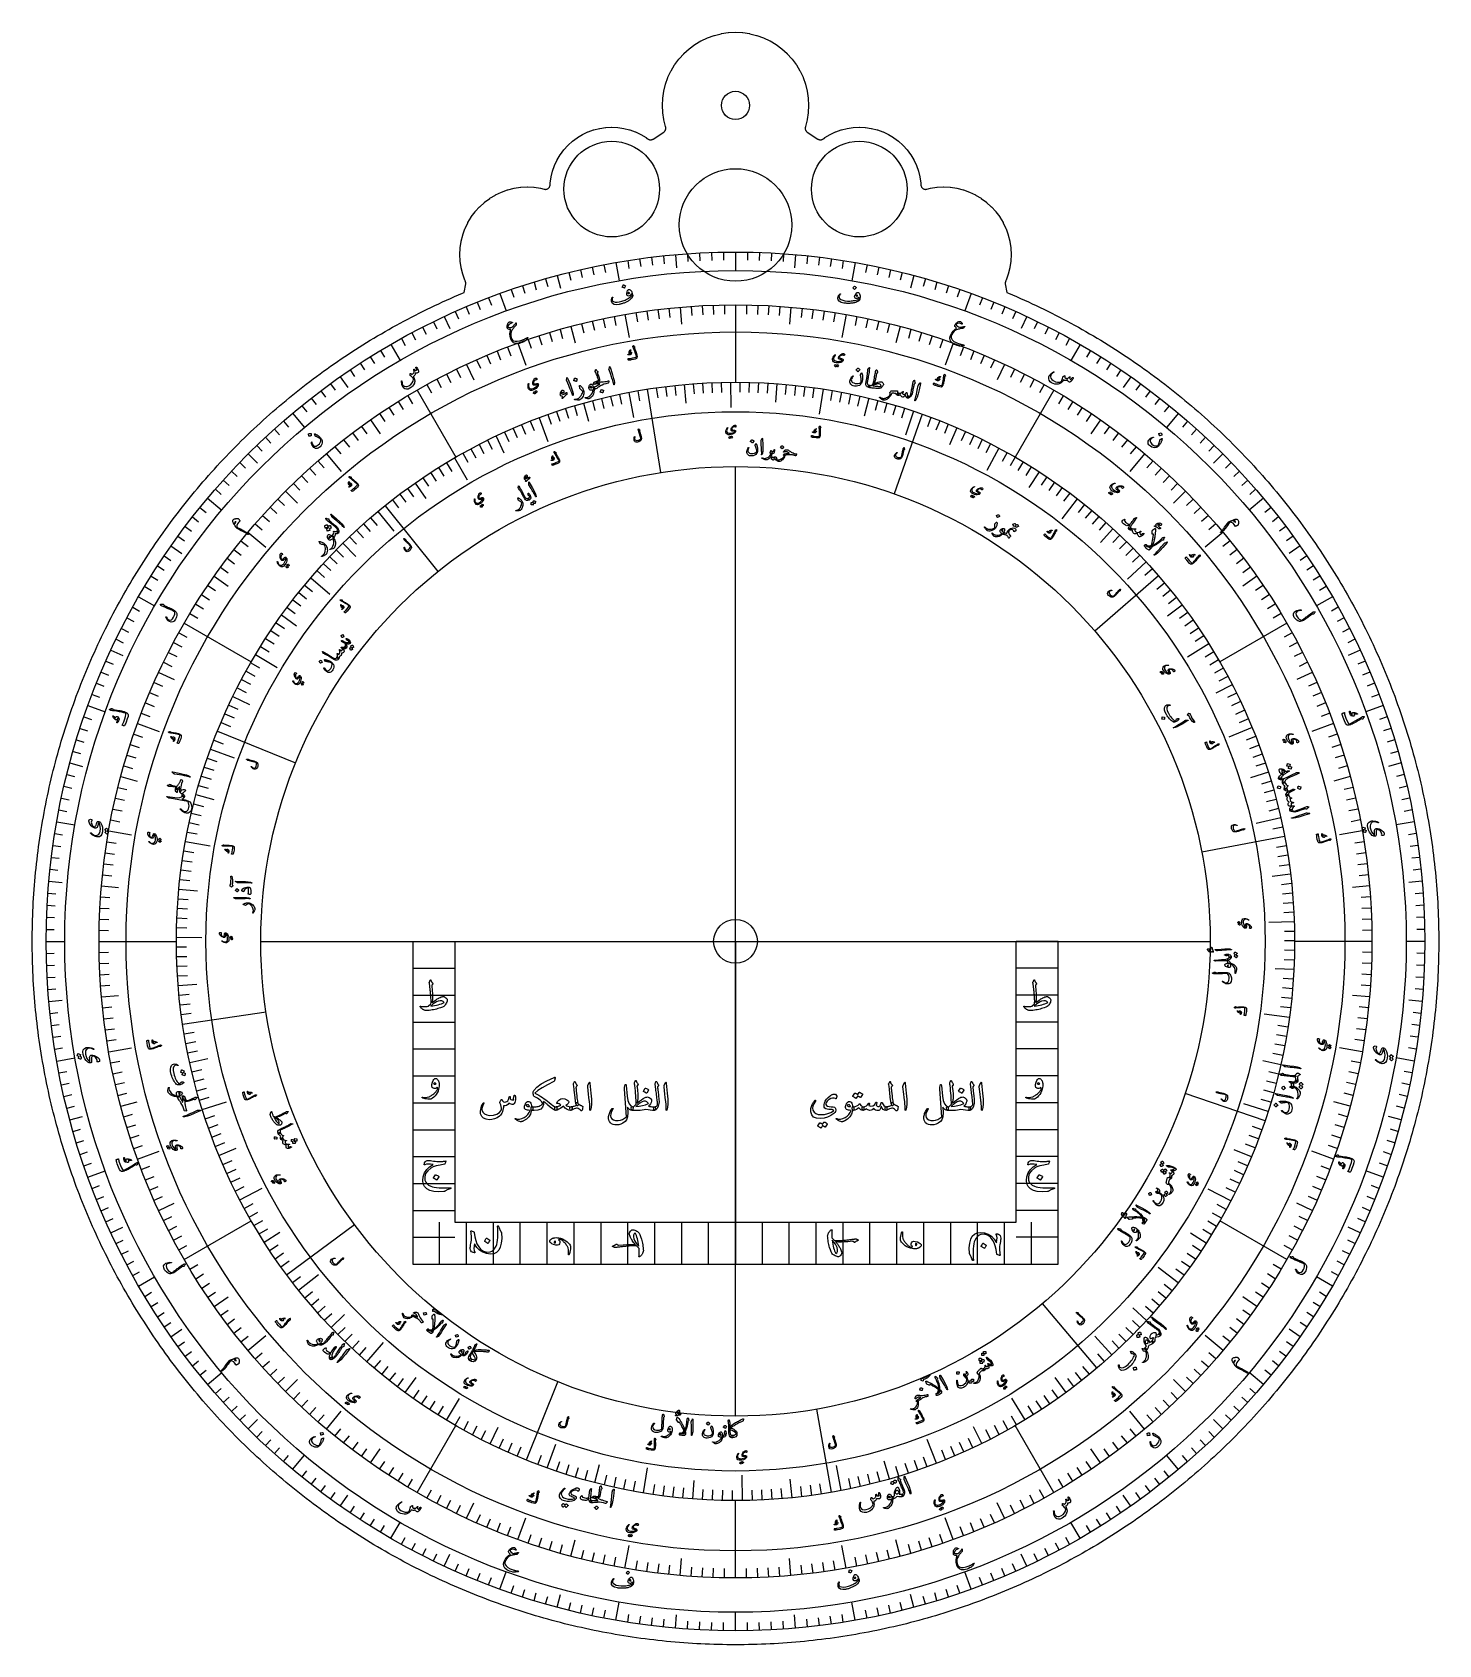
# Model space of a CAD drawing. Header units: millimetres. Extents: x -45 to 45, y -45 to 58.
import ezdxf

# ---------------------------------------------------------------- set-up
doc = ezdxf.new("R2010")
doc.units = ezdxf.units.MM
for name, color, linetype in [('CUT_INNER', 6, 'Continuous'), ('CUT_OUTER', 1, 'Continuous'), ('ENGRAVE', 7, 'Continuous'), ('ENGRAVE_FINE', 8, 'Continuous'), ('TEXT', 5, 'Continuous')]:
    doc.layers.add(name, color=color, linetype=linetype)

msp = doc.modelspace()

# ---------------------------------------------------------------- linework, layer by layer
at = {"layer": 'CUT_INNER'}
for centre, radius in [((0, 53.4832), 0.9), ((-7.92, 48.1282), 3.06), ((7.92, 48.1282), 3.06), ((0, 45.8332), 3.6), ((0, 0), 1.4)]:
    msp.add_circle(centre, radius, dxfattribs=at)
at = {"layer": 'CUT_OUTER'}
msp.add_lwpolyline([(44.9992, -0.2761), (44.9966, -0.5522), (44.9924, -0.8283), (44.9864, -1.1044), (44.9788, -1.3804), (44.9695, -1.6563), (44.9585, -1.9322), (44.9458, -2.208), (44.9314, -2.4838), (44.9153, -2.7594), (44.8975, -3.035), (44.8781, -3.3104), (44.8569, -3.5857), (44.8341, -3.8609), (44.8095, -4.1359), (44.7833, -4.4108), (44.7554, -4.6855), (44.7258, -4.96), (44.6945, -5.2343), (44.6616, -5.5085), (44.6269, -5.7824), (44.5906, -6.0561), (44.5526, -6.3296), (44.5129, -6.6029), (44.4716, -6.8759), (44.4286, -7.1486), (44.3839, -7.4211), (44.3375, -7.6933), (44.2895, -7.9652), (44.2397, -8.2368), (44.1884, -8.5081), (44.1353, -8.7791), (44.0806, -9.0497), (44.0243, -9.32), (43.9663, -9.59), (43.9066, -9.8596), (43.8453, -10.1288), (43.7823, -10.3976), (43.7177, -10.6661), (43.6514, -10.9341), (43.5835, -11.2017), (43.5139, -11.469), (43.4427, -11.7357), (43.3699, -12.0021), (43.2955, -12.268), (43.2194, -12.5334), (43.1417, -12.7983), (43.0623, -13.0628), (42.9814, -13.3268), (42.8988, -13.5903), (42.8146, -13.8532), (42.7288, -14.1157), (42.6414, -14.3776), (42.5523, -14.639), (42.4617, -14.8998), (42.3695, -15.16), (42.2757, -15.4197), (42.1803, -15.6788), (42.0833, -15.9374), (41.9847, -16.1953), (41.8845, -16.4526), (41.7828, -16.7093), (41.6795, -16.9653), (41.5746, -17.2208), (41.4681, -17.4755), (41.3601, -17.7296), (41.2506, -17.9831), (41.1394, -18.2359), (41.0268, -18.4879), (40.9126, -18.7393), (40.7968, -18.99), (40.6795, -19.24), (40.5607, -19.4892), (40.4404, -19.7377), (40.3185, -19.9855), (40.1951, -20.2325), (40.0702, -20.4788), (39.9438, -20.7242), (39.8159, -20.9689), (39.6865, -21.2129), (39.5556, -21.456), (39.4232, -21.6983), (39.2893, -21.9398), (39.1539, -22.1804), (39.0171, -22.4202), (38.8788, -22.6592), (38.739, -22.8974), (38.5978, -23.1346), (38.4551, -23.371), (38.311, -23.6065), (38.1654, -23.8412), (38.0184, -24.0749), (37.87, -24.3077), (37.7201, -24.5396), (37.5688, -24.7706), (37.4161, -25.0007), (37.262, -25.2298), (37.1065, -25.4579), (36.9496, -25.6851), (36.7913, -25.9114), (36.6316, -26.1366), (36.4706, -26.3609), (36.3081, -26.5842), (36.1443, -26.8065), (35.9792, -27.0277), (35.8127, -27.248), (35.6448, -27.4672), (35.4756, -27.6854), (35.305, -27.9026), (35.1332, -28.1187), (34.96, -28.3337), (34.7855, -28.5477), (34.6097, -28.7606), (34.4325, -28.9724), (34.2541, -29.1831), (34.0744, -29.3928), (33.8934, -29.6013), (33.7111, -29.8087), (33.5276, -30.015), (33.3428, -30.2202), (33.1567, -30.4242), (32.9694, -30.627), (32.7809, -30.8288), (32.5911, -31.0293), (32.4001, -31.2287), (32.2079, -31.4269), (32.0144, -31.624), (31.8198, -31.8198), (31.624, -32.0144), (31.4269, -32.2079), (31.2287, -32.4001), (31.0293, -32.5911), (30.8288, -32.7809), (30.627, -32.9694), (30.4242, -33.1567), (30.2202, -33.3428), (30.015, -33.5276), (29.8087, -33.7111), (29.6013, -33.8934), (29.3928, -34.0744), (29.1831, -34.2541), (28.9724, -34.4325), (28.7606, -34.6097), (28.5477, -34.7855), (28.3337, -34.96), (28.1187, -35.1332), (27.9026, -35.305), (27.6854, -35.4756), (27.4672, -35.6448), (27.248, -35.8127), (27.0277, -35.9792), (26.8065, -36.1443), (26.5842, -36.3081), (26.3609, -36.4706), (26.1366, -36.6316), (25.9114, -36.7913), (25.6851, -36.9496), (25.4579, -37.1065), (25.2298, -37.262), (25.0007, -37.4161), (24.7706, -37.5688), (24.5396, -37.7201), (24.3077, -37.87), (24.0749, -38.0184), (23.8412, -38.1654), (23.6065, -38.311), (23.371, -38.4551), (23.1346, -38.5978), (22.8974, -38.739), (22.6592, -38.8788), (22.4202, -39.0171), (22.1804, -39.1539), (21.9398, -39.2893), (21.6983, -39.4232), (21.456, -39.5556), (21.2129, -39.6865), (20.9689, -39.8159), (20.7242, -39.9438), (20.4788, -40.0702), (20.2325, -40.1951), (19.9855, -40.3185), (19.7377, -40.4404), (19.4892, -40.5607), (19.24, -40.6795), (18.99, -40.7968), (18.7393, -40.9126), (18.4879, -41.0268), (18.2359, -41.1394), (17.9831, -41.2506), (17.7296, -41.3601), (17.4755, -41.4681), (17.2208, -41.5746), (16.9653, -41.6795), (16.7093, -41.7828), (16.4526, -41.8845), (16.1953, -41.9847), (15.9374, -42.0833), (15.6788, -42.1803), (15.4197, -42.2757), (15.16, -42.3695), (14.8998, -42.4617), (14.639, -42.5523), (14.3776, -42.6414), (14.1157, -42.7288), (13.8532, -42.8146), (13.5903, -42.8988), (13.3268, -42.9814), (13.0628, -43.0623), (12.7983, -43.1417), (12.5334, -43.2194), (12.268, -43.2955), (12.0021, -43.3699), (11.7357, -43.4427), (11.469, -43.5139), (11.2017, -43.5835), (10.9341, -43.6514), (10.6661, -43.7177), (10.3976, -43.7823), (10.1288, -43.8453), (9.8596, -43.9066), (9.59, -43.9663), (9.32, -44.0243), (9.0497, -44.0806), (8.7791, -44.1353), (8.5081, -44.1884), (8.2368, -44.2397), (7.9652, -44.2895), (7.6933, -44.3375), (7.4211, -44.3839), (7.1486, -44.4286), (6.8759, -44.4716), (6.6029, -44.5129), (6.3296, -44.5526), (6.0561, -44.5906), (5.7824, -44.6269), (5.5085, -44.6616), (5.2343, -44.6945), (4.96, -44.7258), (4.6855, -44.7554), (4.4108, -44.7833), (4.1359, -44.8095), (3.8609, -44.8341), (3.5857, -44.8569), (3.3104, -44.8781), (3.035, -44.8975), (2.7594, -44.9153), (2.4838, -44.9314), (2.208, -44.9458), (1.9322, -44.9585), (1.6563, -44.9695), (1.3804, -44.9788), (1.1044, -44.9864), (0.8283, -44.9924), (0.5522, -44.9966), (0.2761, -44.9992), (0, -45), (-0.2761, -44.9992), (-0.5522, -44.9966), (-0.8283, -44.9924), (-1.1044, -44.9864), (-1.3804, -44.9788), (-1.6563, -44.9695), (-1.9322, -44.9585), (-2.208, -44.9458), (-2.4838, -44.9314), (-2.7594, -44.9153), (-3.035, -44.8975), (-3.3104, -44.8781), (-3.5857, -44.8569), (-3.8609, -44.8341), (-4.1359, -44.8095), (-4.4108, -44.7833), (-4.6855, -44.7554), (-4.96, -44.7258), (-5.2343, -44.6945), (-5.5085, -44.6616), (-5.7824, -44.6269), (-6.0561, -44.5906), (-6.3296, -44.5526), (-6.6029, -44.5129), (-6.8759, -44.4716), (-7.1486, -44.4286), (-7.4211, -44.3839), (-7.6933, -44.3375), (-7.9652, -44.2895), (-8.2368, -44.2397), (-8.5081, -44.1884), (-8.7791, -44.1353), (-9.0497, -44.0806), (-9.32, -44.0243), (-9.59, -43.9663), (-9.8596, -43.9066), (-10.1288, -43.8453), (-10.3976, -43.7823), (-10.6661, -43.7177), (-10.9341, -43.6514), (-11.2017, -43.5835), (-11.469, -43.5139), (-11.7357, -43.4427), (-12.0021, -43.3699), (-12.268, -43.2955), (-12.5334, -43.2194), (-12.7983, -43.1417), (-13.0628, -43.0623), (-13.3268, -42.9814), (-13.5903, -42.8988), (-13.8532, -42.8146), (-14.1157, -42.7288), (-14.3776, -42.6414), (-14.639, -42.5523), (-14.8998, -42.4617), (-15.16, -42.3695), (-15.4197, -42.2757), (-15.6788, -42.1803), (-15.9374, -42.0833), (-16.1953, -41.9847), (-16.4526, -41.8845), (-16.7093, -41.7828), (-16.9653, -41.6795), (-17.2208, -41.5746), (-17.4755, -41.4681), (-17.7296, -41.3601), (-17.9831, -41.2506), (-18.2359, -41.1394), (-18.4879, -41.0268), (-18.7393, -40.9126), (-18.99, -40.7968), (-19.24, -40.6795), (-19.4892, -40.5607), (-19.7377, -40.4404), (-19.9855, -40.3185), (-20.2325, -40.1951), (-20.4788, -40.0702), (-20.7242, -39.9438), (-20.9689, -39.8159), (-21.2129, -39.6865), (-21.456, -39.5556), (-21.6983, -39.4232), (-21.9398, -39.2893), (-22.1804, -39.1539), (-22.4202, -39.0171), (-22.6592, -38.8788), (-22.8974, -38.739), (-23.1346, -38.5978), (-23.371, -38.4551), (-23.6065, -38.311), (-23.8412, -38.1654), (-24.0749, -38.0184), (-24.3077, -37.87), (-24.5396, -37.7201), (-24.7706, -37.5688), (-25.0007, -37.4161), (-25.2298, -37.262), (-25.4579, -37.1065), (-25.6851, -36.9496), (-25.9114, -36.7913), (-26.1366, -36.6316), (-26.3609, -36.4706), (-26.5842, -36.3081), (-26.8065, -36.1443), (-27.0277, -35.9792), (-27.248, -35.8127), (-27.4672, -35.6448), (-27.6854, -35.4756), (-27.9026, -35.305), (-28.1187, -35.1332), (-28.3337, -34.96), (-28.5477, -34.7855), (-28.7606, -34.6097), (-28.9724, -34.4325), (-29.1831, -34.2541), (-29.3928, -34.0744), (-29.6013, -33.8934), (-29.8087, -33.7111), (-30.015, -33.5276), (-30.2202, -33.3428), (-30.4242, -33.1567), (-30.627, -32.9694), (-30.8288, -32.7809), (-31.0293, -32.5911), (-31.2287, -32.4001), (-31.4269, -32.2079), (-31.624, -32.0144), (-31.8198, -31.8198), (-32.0144, -31.624), (-32.2079, -31.4269), (-32.4001, -31.2287), (-32.5911, -31.0293), (-32.7809, -30.8288), (-32.9694, -30.627), (-33.1567, -30.4242), (-33.3428, -30.2202), (-33.5276, -30.015), (-33.7111, -29.8087), (-33.8934, -29.6013), (-34.0744, -29.3928), (-34.2541, -29.1831), (-34.4325, -28.9724), (-34.6097, -28.7606), (-34.7855, -28.5477), (-34.96, -28.3337), (-35.1332, -28.1187), (-35.305, -27.9026), (-35.4756, -27.6854), (-35.6448, -27.4672), (-35.8127, -27.248), (-35.9792, -27.0277), (-36.1443, -26.8065), (-36.3081, -26.5842), (-36.4706, -26.3609), (-36.6316, -26.1366), (-36.7913, -25.9114), (-36.9496, -25.6851), (-37.1065, -25.4579), (-37.262, -25.2298), (-37.4161, -25.0007), (-37.5688, -24.7706), (-37.7201, -24.5396), (-37.87, -24.3077), (-38.0184, -24.0749), (-38.1654, -23.8412), (-38.311, -23.6065), (-38.4551, -23.371), (-38.5978, -23.1346), (-38.739, -22.8974), (-38.8788, -22.6592), (-39.0171, -22.4202), (-39.1539, -22.1804), (-39.2893, -21.9398), (-39.4232, -21.6983), (-39.5556, -21.456), (-39.6865, -21.2129), (-39.8159, -20.9689), (-39.9438, -20.7242), (-40.0702, -20.4788), (-40.1951, -20.2325), (-40.3185, -19.9855), (-40.4404, -19.7377), (-40.5607, -19.4892), (-40.6795, -19.24), (-40.7968, -18.99), (-40.9126, -18.7393), (-41.0268, -18.4879), (-41.1394, -18.2359), (-41.2506, -17.9831), (-41.3601, -17.7296), (-41.4681, -17.4755), (-41.5746, -17.2208), (-41.6795, -16.9653), (-41.7828, -16.7093), (-41.8845, -16.4526), (-41.9847, -16.1953), (-42.0833, -15.9374), (-42.1803, -15.6788), (-42.2757, -15.4197), (-42.3695, -15.16), (-42.4617, -14.8998), (-42.5523, -14.639), (-42.6414, -14.3776), (-42.7288, -14.1157), (-42.8146, -13.8532), (-42.8988, -13.5903), (-42.9814, -13.3268), (-43.0623, -13.0628), (-43.1417, -12.7983), (-43.2194, -12.5334), (-43.2955, -12.268), (-43.3699, -12.0021), (-43.4427, -11.7357), (-43.5139, -11.469), (-43.5835, -11.2017), (-43.6514, -10.9341), (-43.7177, -10.6661), (-43.7823, -10.3976), (-43.8453, -10.1288), (-43.9066, -9.8596), (-43.9663, -9.59), (-44.0243, -9.32), (-44.0806, -9.0497), (-44.1353, -8.7791), (-44.1884, -8.5081), (-44.2397, -8.2368), (-44.2895, -7.9652), (-44.3375, -7.6933), (-44.3839, -7.4211), (-44.4286, -7.1486), (-44.4716, -6.8759), (-44.5129, -6.6029), (-44.5526, -6.3296), (-44.5906, -6.0561), (-44.6269, -5.7824), (-44.6616, -5.5085), (-44.6945, -5.2343), (-44.7258, -4.96), (-44.7554, -4.6855), (-44.7833, -4.4108), (-44.8095, -4.1359), (-44.8341, -3.8609), (-44.8569, -3.5857), (-44.8781, -3.3104), (-44.8975, -3.035), (-44.9153, -2.7594), (-44.9314, -2.4838), (-44.9458, -2.208), (-44.9585, -1.9322), (-44.9695, -1.6563), (-44.9788, -1.3804), (-44.9864, -1.1044), (-44.9924, -0.8283), (-44.9966, -0.5522), (-44.9992, -0.2761), (-45, 0), (-44.9992, 0.2761), (-44.9966, 0.5522), (-44.9924, 0.8283), (-44.9864, 1.1044), (-44.9788, 1.3804), (-44.9695, 1.6563), (-44.9585, 1.9322), (-44.9458, 2.208), (-44.9314, 2.4838), (-44.9153, 2.7594), (-44.8975, 3.035), (-44.8781, 3.3104), (-44.8569, 3.5857), (-44.8341, 3.8609), (-44.8095, 4.1359), (-44.7833, 4.4108), (-44.7554, 4.6855), (-44.7258, 4.96), (-44.6945, 5.2343), (-44.6616, 5.5085), (-44.6269, 5.7824), (-44.5906, 6.0561), (-44.5526, 6.3296), (-44.5129, 6.6029), (-44.4716, 6.8759), (-44.4286, 7.1486), (-44.3839, 7.4211), (-44.3375, 7.6933), (-44.2895, 7.9652), (-44.2397, 8.2368), (-44.1884, 8.5081), (-44.1353, 8.7791), (-44.0806, 9.0497), (-44.0243, 9.32), (-43.9663, 9.59), (-43.9066, 9.8596), (-43.8453, 10.1288), (-43.7823, 10.3976), (-43.7177, 10.6661), (-43.6514, 10.9341), (-43.5835, 11.2017), (-43.5139, 11.469), (-43.4427, 11.7357), (-43.3699, 12.0021), (-43.2955, 12.268), (-43.2194, 12.5334), (-43.1417, 12.7983), (-43.0623, 13.0628), (-42.9814, 13.3268), (-42.8988, 13.5903), (-42.8146, 13.8532), (-42.7288, 14.1157), (-42.6414, 14.3776), (-42.5523, 14.639), (-42.4617, 14.8998), (-42.3695, 15.16), (-42.2757, 15.4197), (-42.1803, 15.6788), (-42.0833, 15.9374), (-41.9847, 16.1953), (-41.8845, 16.4526), (-41.7828, 16.7093), (-41.6795, 16.9653), (-41.5746, 17.2208), (-41.4681, 17.4755), (-41.3601, 17.7296), (-41.2506, 17.9831), (-41.1394, 18.2359), (-41.0268, 18.4879), (-40.9126, 18.7393), (-40.7968, 18.99), (-40.6795, 19.24), (-40.5607, 19.4892), (-40.4404, 19.7377), (-40.3185, 19.9855), (-40.1951, 20.2325), (-40.0702, 20.4788), (-39.9438, 20.7242), (-39.8159, 20.9689), (-39.6865, 21.2129), (-39.5556, 21.456), (-39.4232, 21.6983), (-39.2893, 21.9398), (-39.1539, 22.1804), (-39.0171, 22.4202), (-38.8788, 22.6592), (-38.739, 22.8974), (-38.5978, 23.1346), (-38.4551, 23.371), (-38.311, 23.6065), (-38.1654, 23.8412), (-38.0184, 24.0749), (-37.87, 24.3077), (-37.7201, 24.5396), (-37.5688, 24.7706), (-37.4161, 25.0007), (-37.262, 25.2298), (-37.1065, 25.4579), (-36.9496, 25.6851), (-36.7913, 25.9114), (-36.6316, 26.1366), (-36.4706, 26.3609), (-36.3081, 26.5842), (-36.1443, 26.8065), (-35.9792, 27.0277), (-35.8127, 27.248), (-35.6448, 27.4672), (-35.4756, 27.6854), (-35.305, 27.9026), (-35.1332, 28.1187), (-34.96, 28.3337), (-34.7855, 28.5477), (-34.6097, 28.7606), (-34.4325, 28.9724), (-34.2541, 29.1831), (-34.0744, 29.3928), (-33.8934, 29.6013), (-33.7111, 29.8087), (-33.5276, 30.015), (-33.3428, 30.2202), (-33.1567, 30.4242), (-32.9694, 30.627), (-32.7809, 30.8288), (-32.5911, 31.0293), (-32.4001, 31.2287), (-32.2079, 31.4269), (-32.0144, 31.624), (-31.8198, 31.8198), (-31.624, 32.0144), (-31.4269, 32.2079), (-31.2287, 32.4001), (-31.0293, 32.5911), (-30.8288, 32.7809), (-30.627, 32.9694), (-30.4242, 33.1567), (-30.2202, 33.3428), (-30.015, 33.5276), (-29.8087, 33.7111), (-29.6013, 33.8934), (-29.3928, 34.0744), (-29.1831, 34.2541), (-28.9724, 34.4325), (-28.7606, 34.6097), (-28.5477, 34.7855), (-28.3337, 34.96), (-28.1187, 35.1332), (-27.9026, 35.305), (-27.6854, 35.4756), (-27.4672, 35.6448), (-27.248, 35.8127), (-27.0277, 35.9792), (-26.8065, 36.1443), (-26.5842, 36.3081), (-26.3609, 36.4706), (-26.1366, 36.6316), (-25.9114, 36.7913), (-25.6851, 36.9496), (-25.4579, 37.1065), (-25.2298, 37.262), (-25.0007, 37.4161), (-24.7706, 37.5688), (-24.5396, 37.7201), (-24.3077, 37.87), (-24.0749, 38.0184), (-23.8412, 38.1654), (-23.6065, 38.311), (-23.371, 38.4551), (-23.1346, 38.5978), (-22.8974, 38.739), (-22.6592, 38.8788), (-22.4202, 39.0171), (-22.1804, 39.1539), (-21.9398, 39.2893), (-21.6983, 39.4232), (-21.456, 39.5556), (-21.2129, 39.6865), (-20.9689, 39.8159), (-20.7242, 39.9438), (-20.4788, 40.0702), (-20.2325, 40.1951), (-19.9855, 40.3185), (-19.7377, 40.4404), (-19.4892, 40.5607), (-19.24, 40.6795), (-18.99, 40.7968), (-18.7393, 40.9126), (-18.4879, 41.0268), (-18.2359, 41.1394), (-17.9831, 41.2506), (-17.7296, 41.3601), (-17.4755, 41.4681), (-17.354, 41.5189), (-17.2633, 42.0635), (-17.2598, 42.0936), (-17.2594, 42.1239), (-17.2621, 42.1541), (-17.2678, 42.1839), (-17.2764, 42.213), (-17.288, 42.241), (-17.308, 42.2833), (-17.3136, 42.2969), (-17.4515, 42.6822), (-17.4558, 42.6963), (-17.5552, 43.0932), (-17.5581, 43.1077), (-17.6181, 43.5125), (-17.6196, 43.5271), (-17.6396, 43.9358), (-17.6396, 43.9505), (-17.6196, 44.3593), (-17.6181, 44.3739), (-17.5581, 44.7787), (-17.5552, 44.7931), (-17.4558, 45.1901), (-17.4515, 45.2041), (-17.3136, 45.5894), (-17.308, 45.603), (-17.133, 45.973), (-17.1261, 45.9859), (-16.9157, 46.3369), (-16.9076, 46.3492), (-16.6638, 46.6778), (-16.6545, 46.6892), (-16.3796, 46.9924), (-16.3692, 47.0028), (-16.066, 47.2776), (-16.0547, 47.287), (-15.726, 47.5307), (-15.7137, 47.5389), (-15.3628, 47.7493), (-15.3498, 47.7562), (-14.9798, 47.9312), (-14.9663, 47.9368), (-14.581, 48.0747), (-14.5669, 48.079), (-14.1699, 48.1784), (-14.1555, 48.1813), (-13.7507, 48.2413), (-13.7361, 48.2427), (-13.3274, 48.2628), (-13.3126, 48.2628), (-12.9039, 48.2427), (-12.8893, 48.2413), (-12.4845, 48.1813), (-12.4701, 48.1784), (-12.2393, 48.1206), (-12.2105, 48.1148), (-12.1812, 48.112), (-12.1517, 48.112), (-12.1224, 48.1148), (-12.0935, 48.1206), (-12.0654, 48.1291), (-12.0382, 48.1404), (-12.0122, 48.1543), (-11.9877, 48.1706), (-11.965, 48.1893), (-11.9442, 48.2101), (-11.9255, 48.2329), (-11.9091, 48.2574), (-11.8952, 48.2833), (-11.884, 48.3105), (-11.8754, 48.3387), (-11.8697, 48.3676), (-11.8668, 48.3969), (-11.8613, 48.509), (-11.8599, 48.5236), (-11.805, 48.8935), (-11.8021, 48.9079), (-11.7113, 49.2706), (-11.707, 49.2846), (-11.581, 49.6367), (-11.5754, 49.6503), (-11.4156, 49.9883), (-11.4086, 50.0012), (-11.2164, 50.3219), (-11.2082, 50.3342), (-10.9855, 50.6345), (-10.9762, 50.6458), (-10.7251, 50.9229), (-10.7147, 50.9333), (-10.4377, 51.1844), (-10.4263, 51.1937), (-10.126, 51.4164), (-10.1137, 51.4246), (-9.793, 51.6168), (-9.7801, 51.6237), (-9.4421, 51.7836), (-9.4285, 51.7892), (-9.0765, 51.9152), (-9.0624, 51.9195), (-8.6997, 52.0103), (-8.6853, 52.0132), (-8.3154, 52.068), (-8.3008, 52.0695), (-7.9274, 52.0878), (-7.9126, 52.0878), (-7.5392, 52.0695), (-7.5246, 52.068), (-7.1547, 52.0132), (-7.1403, 52.0103), (-6.7776, 51.9195), (-6.7635, 51.9152), (-6.4115, 51.7892), (-6.3979, 51.7836), (-6.0599, 51.6237), (-6.047, 51.6168), (-5.7263, 51.4246), (-5.714, 51.4164), (-5.6085, 51.3382), (-5.5831, 51.3212), (-5.5561, 51.307), (-5.5277, 51.2956), (-5.4984, 51.2871), (-5.4683, 51.2816), (-5.4379, 51.2792), (-5.4074, 51.28), (-5.3771, 51.2838), (-5.3473, 51.2907), (-5.3184, 51.3006), (-5.2907, 51.3133), (-5.2643, 51.3289), (-4.5948, 51.7715), (-4.571, 51.789), (-4.5489, 51.8088), (-4.529, 51.8307), (-4.5113, 51.8545), (-4.496, 51.8798), (-4.4833, 51.9066), (-4.4733, 51.9345), (-4.466, 51.9632), (-4.4617, 51.9925), (-4.4603, 52.0221), (-4.4618, 52.0517), (-4.4662, 52.081), (-4.4735, 52.1097), (-4.4804, 52.1322), (-4.5883, 52.563), (-4.5912, 52.5774), (-4.6564, 53.0172), (-4.6578, 53.0318), (-4.6796, 53.4758), (-4.6796, 53.4905), (-4.6578, 53.9345), (-4.6564, 53.9492), (-4.5912, 54.3889), (-4.5883, 54.4033), (-4.4803, 54.8346), (-4.476, 54.8486), (-4.3262, 55.2672), (-4.3206, 55.2808), (-4.1305, 55.6827), (-4.1236, 55.6956), (-3.8951, 56.0769), (-3.8869, 56.0892), (-3.6221, 56.4462), (-3.6127, 56.4576), (-3.3142, 56.787), (-3.3038, 56.7974), (-2.9744, 57.0959), (-2.963, 57.1053), (-2.606, 57.3701), (-2.5938, 57.3782), (-2.2125, 57.6068), (-2.1995, 57.6137), (-1.7976, 57.8038), (-1.784, 57.8094), (-1.3655, 57.9592), (-1.3514, 57.9635), (-0.9202, 58.0715), (-0.9057, 58.0743), (-0.466, 58.1396), (-0.4514, 58.141), (-0.0074, 58.1628), (0.0074, 58.1628), (0.4514, 58.141), (0.466, 58.1396), (0.9057, 58.0743), (0.9202, 58.0715), (1.3514, 57.9635), (1.3655, 57.9592), (1.784, 57.8094), (1.7976, 57.8038), (2.1995, 57.6137), (2.2125, 57.6068), (2.5938, 57.3782), (2.606, 57.3701), (2.963, 57.1053), (2.9744, 57.0959), (3.3038, 56.7974), (3.3142, 56.787), (3.6127, 56.4576), (3.6221, 56.4462), (3.8869, 56.0892), (3.8951, 56.0769), (4.1236, 55.6956), (4.1305, 55.6827), (4.3206, 55.2808), (4.3262, 55.2672), (4.476, 54.8486), (4.4803, 54.8346), (4.5883, 54.4033), (4.5912, 54.3889), (4.6564, 53.9492), (4.6578, 53.9345), (4.6796, 53.4905), (4.6796, 53.4758), (4.6578, 53.0318), (4.6564, 53.0172), (4.5912, 52.5774), (4.5883, 52.563), (4.4803, 52.1318), (4.4739, 52.1107), (4.4741, 52.1106), (4.4695, 52.0955), (4.4638, 52.0676), (4.4608, 52.0393), (4.4605, 52.0108), (4.4629, 51.9824), (4.4679, 51.9544), (4.4757, 51.9269), (4.4859, 51.9004), (4.4987, 51.8749), (4.5138, 51.8507), (4.5311, 51.8281), (4.5505, 51.8072), (4.5718, 51.7883), (4.5948, 51.7715), (5.2643, 51.3289), (5.2907, 51.3133), (5.3184, 51.3006), (5.3473, 51.2907), (5.3771, 51.2838), (5.4074, 51.28), (5.4379, 51.2792), (5.4683, 51.2816), (5.4984, 51.2871), (5.5277, 51.2956), (5.5561, 51.307), (5.5831, 51.3212), (5.6085, 51.3382), (5.714, 51.4164), (5.7263, 51.4246), (6.047, 51.6168), (6.0599, 51.6237), (6.3979, 51.7836), (6.4115, 51.7892), (6.7635, 51.9152), (6.7776, 51.9195), (7.1403, 52.0103), (7.1547, 52.0132), (7.5246, 52.068), (7.5392, 52.0695), (7.9126, 52.0878), (7.9274, 52.0878), (8.3008, 52.0695), (8.3154, 52.068), (8.6853, 52.0132), (8.6997, 52.0103), (9.0624, 51.9195), (9.0765, 51.9152), (9.4285, 51.7892), (9.4421, 51.7836), (9.7801, 51.6237), (9.793, 51.6168), (10.1137, 51.4246), (10.126, 51.4164), (10.4263, 51.1937), (10.4377, 51.1844), (10.7147, 50.9333), (10.7251, 50.9229), (10.9762, 50.6458), (10.9855, 50.6345), (11.2082, 50.3342), (11.2164, 50.3219), (11.4086, 50.0012), (11.4156, 49.9883), (11.5754, 49.6503), (11.581, 49.6367), (11.707, 49.2846), (11.7113, 49.2706), (11.8021, 48.9079), (11.805, 48.8935), (11.8599, 48.5236), (11.8613, 48.509), (11.8668, 48.3969), (11.8697, 48.3676), (11.8754, 48.3387), (11.884, 48.3105), (11.8952, 48.2833), (11.9091, 48.2574), (11.9255, 48.2329), (11.9442, 48.2101), (11.965, 48.1893), (11.9877, 48.1706), (12.0122, 48.1543), (12.0382, 48.1404), (12.0654, 48.1291), (12.0935, 48.1206), (12.1224, 48.1148), (12.1517, 48.112), (12.1812, 48.112), (12.2105, 48.1148), (12.2393, 48.1206), (12.4701, 48.1784), (12.4845, 48.1813), (12.8893, 48.2413), (12.9039, 48.2427), (13.3126, 48.2628), (13.3274, 48.2628), (13.7361, 48.2427), (13.7507, 48.2413), (14.1555, 48.1813), (14.1699, 48.1784), (14.5669, 48.079), (14.581, 48.0747), (14.9663, 47.9368), (14.9798, 47.9312), (15.3498, 47.7562), (15.3628, 47.7493), (15.7137, 47.5389), (15.726, 47.5307), (16.0547, 47.287), (16.066, 47.2776), (16.3692, 47.0028), (16.3796, 46.9924), (16.6545, 46.6892), (16.6638, 46.6778), (16.9076, 46.3492), (16.9157, 46.3369), (17.1261, 45.9859), (17.133, 45.973), (17.308, 45.603), (17.3136, 45.5894), (17.4515, 45.2041), (17.4558, 45.1901), (17.5552, 44.7931), (17.5581, 44.7787), (17.6181, 44.3739), (17.6196, 44.3593), (17.6396, 43.9505), (17.6396, 43.9358), (17.6196, 43.5271), (17.6181, 43.5125), (17.5581, 43.1077), (17.5552, 43.0932), (17.4558, 42.6963), (17.4515, 42.6822), (17.3136, 42.2969), (17.308, 42.2833), (17.288, 42.241), (17.2764, 42.213), (17.2678, 42.1839), (17.2621, 42.1541), (17.2594, 42.1239), (17.2598, 42.0936), (17.2633, 42.0635), (17.354, 41.5189), (17.4755, 41.4681), (17.7296, 41.3601), (17.9831, 41.2506), (18.2359, 41.1394), (18.4879, 41.0268), (18.7393, 40.9126), (18.99, 40.7968), (19.24, 40.6795), (19.4892, 40.5607), (19.7377, 40.4404), (19.9855, 40.3185), (20.2325, 40.1951), (20.4788, 40.0702), (20.7242, 39.9438), (20.9689, 39.8159), (21.2129, 39.6865), (21.456, 39.5556), (21.6983, 39.4232), (21.9398, 39.2893), (22.1804, 39.1539), (22.4202, 39.0171), (22.6592, 38.8788), (22.8974, 38.739), (23.1346, 38.5978), (23.371, 38.4551), (23.6065, 38.311), (23.8412, 38.1654), (24.0749, 38.0184), (24.3077, 37.87), (24.5396, 37.7201), (24.7706, 37.5688), (25.0007, 37.4161), (25.2298, 37.262), (25.4579, 37.1065), (25.6851, 36.9496), (25.9114, 36.7913), (26.1366, 36.6316), (26.3609, 36.4706), (26.5842, 36.3081), (26.8065, 36.1443), (27.0277, 35.9792), (27.248, 35.8127), (27.4672, 35.6448), (27.6854, 35.4756), (27.9026, 35.305), (28.1187, 35.1332), (28.3337, 34.96), (28.5477, 34.7855), (28.7606, 34.6097), (28.9724, 34.4325), (29.1831, 34.2541), (29.3928, 34.0744), (29.6013, 33.8934), (29.8087, 33.7111), (30.015, 33.5276), (30.2202, 33.3428), (30.4242, 33.1567), (30.627, 32.9694), (30.8288, 32.7809), (31.0293, 32.5911), (31.2287, 32.4001), (31.4269, 32.2079), (31.624, 32.0144), (31.8198, 31.8198), (32.0144, 31.624), (32.2079, 31.4269), (32.4001, 31.2287), (32.5911, 31.0293), (32.7809, 30.8288), (32.9694, 30.627), (33.1567, 30.4242), (33.3428, 30.2202), (33.5276, 30.015), (33.7111, 29.8087), (33.8934, 29.6013), (34.0744, 29.3928), (34.2541, 29.1831), (34.4325, 28.9724), (34.6097, 28.7606), (34.7855, 28.5477), (34.96, 28.3337), (35.1332, 28.1187), (35.305, 27.9026), (35.4756, 27.6854), (35.6448, 27.4672), (35.8127, 27.248), (35.9792, 27.0277), (36.1443, 26.8065), (36.3081, 26.5842), (36.4706, 26.3609), (36.6316, 26.1366), (36.7913, 25.9114), (36.9496, 25.6851), (37.1065, 25.4579), (37.262, 25.2298), (37.4161, 25.0007), (37.5688, 24.7706), (37.7201, 24.5396), (37.87, 24.3077), (38.0184, 24.0749), (38.1654, 23.8412), (38.311, 23.6065), (38.4551, 23.371), (38.5978, 23.1346), (38.739, 22.8974), (38.8788, 22.6592), (39.0171, 22.4202), (39.1539, 22.1804), (39.2893, 21.9398), (39.4232, 21.6983), (39.5556, 21.456), (39.6865, 21.2129), (39.8159, 20.9689), (39.9438, 20.7242), (40.0702, 20.4788), (40.1951, 20.2325), (40.3185, 19.9855), (40.4404, 19.7377), (40.5607, 19.4892), (40.6795, 19.24), (40.7968, 18.99), (40.9126, 18.7393), (41.0268, 18.4879), (41.1394, 18.2359), (41.2506, 17.9831), (41.3601, 17.7296), (41.4681, 17.4755), (41.5746, 17.2208), (41.6795, 16.9653), (41.7828, 16.7093), (41.8845, 16.4526), (41.9847, 16.1953), (42.0833, 15.9374), (42.1803, 15.6788), (42.2757, 15.4197), (42.3695, 15.16), (42.4617, 14.8998), (42.5523, 14.639), (42.6414, 14.3776), (42.7288, 14.1157), (42.8146, 13.8532), (42.8988, 13.5903), (42.9814, 13.3268), (43.0623, 13.0628), (43.1417, 12.7983), (43.2194, 12.5334), (43.2955, 12.268), (43.3699, 12.0021), (43.4427, 11.7357), (43.5139, 11.469), (43.5835, 11.2017), (43.6514, 10.9341), (43.7177, 10.6661), (43.7823, 10.3976), (43.8453, 10.1288), (43.9066, 9.8596), (43.9663, 9.59), (44.0243, 9.32), (44.0806, 9.0497), (44.1353, 8.7791), (44.1884, 8.5081), (44.2397, 8.2368), (44.2895, 7.9652), (44.3375, 7.6933), (44.3839, 7.4211), (44.4286, 7.1486), (44.4716, 6.8759), (44.5129, 6.6029), (44.5526, 6.3296), (44.5906, 6.0561), (44.6269, 5.7824), (44.6616, 5.5085), (44.6945, 5.2343), (44.7258, 4.96), (44.7554, 4.6855), (44.7833, 4.4108), (44.8095, 4.1359), (44.8341, 3.8609), (44.8569, 3.5857), (44.8781, 3.3104), (44.8975, 3.035), (44.9153, 2.7594), (44.9314, 2.4838), (44.9458, 2.208), (44.9585, 1.9322), (44.9695, 1.6563), (44.9788, 1.3804), (44.9864, 1.1044), (44.9924, 0.8283), (44.9966, 0.5522), (44.9992, 0.2761), (45, 0)], close=True, dxfattribs=at)
at = {"layer": 'ENGRAVE'}
for points in [[(-7.6579, 43.43), (-7.4528, 42.2667)], [(-3.8436, 43.9322), (-3.77, 43.0916)], [(0, 44.1), (0, 42.9188)], [(3.8436, 43.9322), (3.77, 43.0916)], [(7.6579, 43.43), (7.4528, 42.2667)], [(-11.4139, 42.5973), (-11.1955, 41.7823)], [(11.4139, 42.5973), (11.1955, 41.7823)], [(-15.0831, 41.4404), (-14.6791, 40.3304)], [(15.0831, 41.4404), (14.6791, 40.3304)], [(-3.5494, 40.57), (-3.4545, 39.4852)], [(0, 40.725), (0, 35.775)], [(3.5494, 40.57), (3.4545, 39.4852)], [(-18.6375, 39.9682), (-18.2809, 39.2035)], [(-10.5404, 39.3373), (-10.2586, 38.2854)], [(-7.0718, 40.1063), (-6.814, 38.6439)], [(7.0718, 40.1063), (6.814, 38.6439)], [(10.5404, 39.3373), (10.2586, 38.2854)], [(18.6375, 39.9682), (18.2809, 39.2035)], [(-22.05, 38.1917), (-21.4594, 37.1687)], [(-13.9288, 38.269), (-13.4209, 36.8735)], [(13.9288, 38.269), (13.4209, 36.8735)], [(22.05, 38.1917), (21.4594, 37.1687)], [(-25.2947, 36.1246), (-24.8108, 35.4334)], [(-17.2111, 36.9094), (-16.7509, 35.9224)], [(17.2111, 36.9094), (16.7509, 35.9224)], [(25.2947, 36.1246), (24.8108, 35.4334)], [(-20.3625, 35.2689), (-17.8875, 30.9821)], [(-6.8339, 35.1162), (-6.5244, 33.526)], [(-5.6597, 35.3245), (-4.8054, 29.9925)], [(-3.295, 35.6229), (-3.1856, 34.44)], [(-0.3214, 35.7736), (-0.3068, 34.1536)], [(2.6532, 35.6765), (2.5651, 34.4917)], [(5.6089, 35.3326), (5.3549, 33.7326)], [(20.3625, 35.2689), (17.8875, 30.9821)], [(-9.7352, 34.425), (-9.4119, 33.2818)], [(8.526, 34.7442), (8.2429, 33.5904)], [(-28.3469, 33.7826), (-27.5876, 32.8777)], [(-23.3589, 33.36), (-22.7343, 32.4679)], [(-12.5719, 33.4932), (-12.0027, 31.9766)], [(11.948, 33.7209), (10.1445, 28.6309)], [(11.3849, 33.9151), (10.8693, 32.3793)], [(23.3589, 33.36), (22.7343, 32.4679)], [(28.3469, 33.7826), (27.5876, 32.8777)], [(-15.3248, 32.3265), (-14.8159, 31.253)], [(14.1664, 32.8506), (13.6959, 31.7597)], [(-31.1834, 31.1834), (-30.5868, 30.5868)], [(-26.1775, 31.1972), (-25.223, 30.0596)], [(16.8517, 31.5574), (16.0886, 30.1284)], [(26.1775, 31.1972), (25.223, 30.0596)], [(31.1834, 31.1834), (30.5868, 30.5868)], [(-17.9746, 30.9316), (-17.1607, 29.5309)], [(0, -30.375), (0, 30.375)], [(19.4224, 30.0436), (18.7775, 29.046)], [(-20.5028, 29.317), (-19.8219, 28.3435)], [(-33.7826, 28.3469), (-32.8777, 27.5876)], [(-28.7969, 28.7969), (-28.0269, 28.0269)], [(-22.4255, 27.8737), (-19.0406, 23.6664)], [(21.861, 28.3187), (20.871, 27.0364)], [(28.7969, 28.7969), (28.0269, 28.0269)], [(33.7826, 28.3469), (32.8777, 27.5876)], [(-22.8912, 27.4926), (-21.8546, 26.2476)], [(-31.1972, 26.1775), (-30.0596, 25.223)], [(24.1502, 26.3935), (23.3482, 25.5171)], [(31.1972, 26.1775), (30.0596, 25.223)], [(-36.1246, 25.2947), (-35.4334, 24.8108)], [(-25.1226, 25.4697), (-24.2883, 24.6239)], [(36.1246, 25.2947), (35.4334, 24.8108)], [(26.2738, 24.2804), (25.0841, 23.1809)], [(-33.36, 23.3589), (-32.4679, 22.7343)], [(-27.1804, 23.2611), (-25.9495, 22.2078)], [(27.0735, 23.3854), (22.9869, 19.8555)], [(33.36, 23.3589), (32.4679, 22.7343)], [(-38.1917, 22.05), (-37.1687, 21.4594)], [(38.1917, 22.05), (37.1687, 21.4594)], [(-29.0488, 20.881), (-28.0842, 20.1876)], [(28.5821, 21.5154), (27.633, 20.801)], [(-35.2689, 20.3625), (-30.9821, 17.8875)], [(35.2689, 20.3625), (30.9821, 17.8875)], [(-39.9682, 18.6375), (-39.2035, 18.2809)], [(30.2888, 19.0379), (28.9172, 18.1758)], [(39.9682, 18.6375), (39.2035, 18.2809)], [(-30.7134, 18.345), (-29.3226, 17.5143)], [(-36.9094, 17.2111), (-35.9224, 16.7509)], [(36.9094, 17.2111), (35.9224, 16.7509)], [(-32.1606, 15.6699), (-31.0927, 15.1495)], [(31.7842, 16.4199), (30.7288, 15.8746)], [(-41.4404, 15.0831), (-40.3304, 14.6791)], [(41.4404, 15.0831), (40.3304, 14.6791)], [(-38.269, 13.9288), (-36.8735, 13.4209)], [(-33.1537, 13.4417), (-28.1494, 11.4128)], [(33.0567, 13.6787), (31.5597, 13.0593)], [(38.269, 13.9288), (36.8735, 13.4209)], [(-42.5973, 11.4139), (-41.7823, 11.1955)], [(-33.5934, 12.3017), (-32.0722, 11.7446)], [(42.5973, 11.4139), (41.7823, 11.1955)], [(-39.3373, 10.5404), (-38.2854, 10.2586)], [(34.0954, 10.8329), (32.9632, 10.4732)], [(39.3373, 10.5404), (38.2854, 10.2586)], [(-34.5218, 9.3859), (-33.3754, 9.0742)], [(-43.43, 7.6579), (-42.2667, 7.4528)], [(34.8914, 7.9018), (33.3114, 7.544)], [(43.43, 7.6579), (42.2667, 7.4528)], [(-40.1063, 7.0718), (-38.6439, 6.814)], [(-35.1992, 6.3928), (-33.6053, 6.1033)], [(35.1401, 6.71), (29.8359, 5.6971)], [(40.1063, 7.0718), (38.6439, 6.814)], [(35.5156, 4.3005), (34.3362, 4.1576)], [(-43.9322, 3.8436), (-43.0916, 3.77)], [(-40.57, 3.5494), (-39.4852, 3.4545)], [(-35.6184, 3.3439), (-34.4356, 3.2329)], [(40.57, 3.5494), (39.4852, 3.4545)], [(43.9322, 3.8436), (43.0916, 3.77)], [(35.753, 1.2542), (34.134, 1.1974)], [(-44.1, 0), (-42.9188, 0)], [(-40.725, 0), (-35.775, 0)], [(-35.774, 0.2614), (-34.1541, 0.2496)], [(-30.375, 0), (30.375, 0)], [(-20.655, 0), (-20.655, -20.655), (20.655, -20.655), (20.655, 0)], [(-20.655, 0), (-17.9699, 0)], [(-17.9699, 0), (-17.9699, -17.9699), (17.9699, -17.9699), (17.9699, 0)], [(0, 0), (0, -20.655)], [(20.655, 0), (17.9699, 0)], [(40.725, 0), (35.775, 0)], [(44.1, 0), (42.9188, 0)], [(-20.655, -1.7213), (-17.9699, -1.7213)], [(20.655, -1.7213), (17.9699, -1.7213)], [(35.7292, -1.8099), (34.5427, -1.7498)], [(-35.6627, -2.8319), (-34.4785, -2.7378)], [(-43.9322, -3.8436), (-43.0916, -3.77)], [(-40.57, -3.5494), (-39.4852, -3.4545)], [(-20.655, -3.4425), (-17.9699, -3.4425)], [(20.655, -3.4425), (17.9699, -3.4425)], [(40.57, -3.5494), (39.4852, -3.4545)], [(43.9322, -3.8436), (43.0916, -3.77)], [(-35.3804, -5.2986), (-30.04, -4.4988)], [(35.4421, -4.8694), (33.8371, -4.6489)], [(-20.655, -5.1638), (-17.9699, -5.1638)], [(20.655, -5.1638), (17.9699, -5.1638)], [(-40.1063, -7.0718), (-38.6439, -6.814)], [(-20.655, -6.885), (-17.9699, -6.885)], [(20.655, -6.885), (17.9699, -6.885)], [(40.1063, -7.0718), (38.6439, -6.814)], [(-43.43, -7.6579), (-42.2667, -7.4528)], [(-34.9265, -7.7451), (-33.7667, -7.4879)], [(34.8915, -7.9017), (33.7328, -7.6393)], [(43.43, -7.6579), (42.2667, -7.4528)], [(-20.655, -8.6062), (-17.9699, -8.6062)], [(20.655, -8.6062), (17.9699, -8.6062)], [(-39.3373, -10.5404), (-38.2854, -10.2586)], [(-34.1196, -10.7565), (-32.5746, -10.2694)], [(33.8857, -11.4721), (28.7709, -9.7404)], [(39.3373, -10.5404), (38.2854, -10.2586)], [(-42.5973, -11.4139), (-41.7823, -11.1955)], [(-20.655, -10.3275), (-17.9699, -10.3275)], [(20.655, -10.3275), (17.9699, -10.3275)], [(34.0793, -10.8837), (32.536, -10.3909)], [(42.5973, -11.4139), (41.7823, -11.1955)], [(-20.655, -12.0488), (-17.9699, -12.0488)], [(20.655, -12.0488), (17.9699, -12.0488)], [(-33.0504, -13.6938), (-31.9529, -13.239)], [(33.0093, -13.7926), (31.9131, -13.3346)], [(-38.269, -13.9288), (-36.8735, -13.4209)], [(-20.655, -13.77), (-17.9699, -13.77)], [(20.655, -13.77), (17.9699, -13.77)], [(38.269, -13.9288), (36.8735, -13.4209)], [(-41.4404, -15.0831), (-40.3304, -14.6791)], [(41.4404, -15.0831), (40.3304, -14.6791)], [(-31.7253, -16.5334), (-30.2887, -15.7847)], [(-20.655, -15.4913), (-17.9699, -15.4913)], [(20.655, -15.4913), (17.9699, -15.4913)], [(31.6876, -16.6057), (30.2526, -15.8538)], [(-36.9094, -17.2111), (-35.9224, -16.7509)], [(-20.655, -17.2125), (-17.9699, -17.2125)], [(20.655, -17.2125), (17.9699, -17.2125)], [(36.9094, -17.2111), (35.9224, -16.7509)], [(-39.9682, -18.6375), (-39.2035, -18.2809)], [(-35.2689, -20.3625), (-30.9821, -17.8875)], [(-28.7239, -21.3258), (-24.3882, -18.1068)], [(-18.9337, -20.655), (-18.9337, -17.9699)], [(-17.2125, -20.655), (-17.2125, -17.9699)], [(-15.4913, -20.655), (-15.4913, -17.9699)], [(-13.77, -20.655), (-13.77, -17.9699)], [(-12.0488, -20.655), (-12.0488, -17.9699)], [(-10.3275, -20.655), (-10.3275, -17.9699)], [(-8.6062, -20.655), (-8.6062, -17.9699)], [(-6.885, -20.655), (-6.885, -17.9699)], [(-5.1638, -20.655), (-5.1638, -17.9699)], [(-3.4425, -20.655), (-3.4425, -17.9699)], [(-1.7213, -20.655), (-1.7213, -17.9699)], [(0, -20.655), (0, -17.9699)], [(0, -20.655), (0, -17.9699)], [(1.7213, -20.655), (1.7213, -17.9699)], [(3.4425, -20.655), (3.4425, -17.9699)], [(5.1638, -20.655), (5.1638, -17.9699)], [(6.885, -20.655), (6.885, -17.9699)], [(8.6062, -20.655), (8.6062, -17.9699)], [(10.3275, -20.655), (10.3275, -17.9699)], [(12.0488, -20.655), (12.0488, -17.9699)], [(13.77, -20.655), (13.77, -17.9699)], [(15.4913, -20.655), (15.4913, -17.9699)], [(17.2125, -20.655), (17.2125, -17.9699)], [(18.9337, -20.655), (18.9337, -17.9699)], [(35.2689, -20.3625), (30.9821, -17.8875)], [(39.9682, -18.6375), (39.2035, -18.2809)], [(-30.1529, -19.2524), (-29.1516, -18.6131)], [(-20.655, -18.9337), (-17.9699, -18.9337)], [(20.655, -18.9337), (17.9699, -18.9337)], [(30.122, -19.3006), (29.1218, -18.6597)], [(-38.1917, -22.05), (-37.1687, -21.4594)], [(-27.9545, -22.3247), (-26.6887, -21.3138)], [(28.3229, -21.8555), (27.0404, -20.8658)], [(38.1917, -22.05), (37.1687, -21.4594)], [(-33.36, -23.3589), (-32.4679, -22.7343)], [(23.1291, -27.2928), (19.6379, -23.1731)], [(26.3024, -24.2494), (25.429, -23.4442)], [(33.36, -23.3589), (32.4679, -22.7343)], [(-25.8785, -24.7013), (-25.0192, -23.881)], [(-36.1246, -25.2947), (-35.4334, -24.8108)], [(-31.1972, -26.1775), (-30.0596, -25.223)], [(-23.5969, -26.8893), (-22.5284, -25.6717)], [(24.0747, -26.4625), (22.9845, -25.2642)], [(31.1972, -26.1775), (30.0596, -25.223)], [(36.1246, -25.2947), (35.4334, -24.8108)], [(-33.7826, -28.3469), (-32.8777, -27.5876)], [(33.7826, -28.3469), (32.8777, -27.5876)], [(-28.7969, -28.7969), (-28.0269, -28.0269)], [(-21.1269, -28.8705), (-20.4253, -27.9118)], [(-13.3777, -33.1796), (-11.3585, -28.1714)], [(21.1507, -28.853), (20.4484, -27.8949)], [(28.7969, -28.7969), (28.0269, -28.0269)], [(-18.4877, -30.6277), (-17.6505, -29.2408)], [(18.5265, -30.6042), (17.6876, -29.2184)], [(-31.1834, -31.1834), (-30.5868, -30.5868)], [(-26.1775, -31.1972), (-25.223, -30.0596)], [(6.1337, -35.2453), (5.2078, -29.9252)], [(26.1775, -31.1972), (25.223, -30.0596)], [(31.1834, -31.1834), (30.5868, -30.5868)], [(-20.3625, -35.2689), (-17.8875, -30.9821)], [(-15.7, -32.1459), (-15.1786, -31.0785)], [(12.8519, -33.3868), (12.2699, -31.875)], [(15.7531, -32.1199), (15.23, -31.0533)], [(20.3625, -35.2689), (17.8875, -30.9821)], [(-28.3469, -33.7826), (-27.5876, -32.8777)], [(-23.3589, -33.36), (-22.7343, -32.4679)], [(-12.0448, -33.6864), (-11.4994, -32.161)], [(23.3589, -33.36), (22.7343, -32.4679)], [(28.3469, -33.7826), (27.5876, -32.8777)], [(-9.0061, -34.6228), (-8.707, -33.4731)], [(-5.8952, -35.2859), (-5.6282, -33.6881)], [(6.7586, -35.1308), (6.4526, -33.5399)], [(9.8458, -34.3935), (9.5188, -33.2514)], [(-2.7374, -35.6701), (-2.6465, -34.4856)], [(0.4414, -35.7723), (0.4214, -34.1524)], [(3.6154, -35.5918), (3.4953, -34.4099)], [(-25.2947, -36.1246), (-24.8108, -35.4334)], [(-17.2111, -36.9094), (-16.7509, -35.9224)], [(0, -40.725), (0, -35.775)], [(17.2111, -36.9094), (16.7509, -35.9224)], [(25.2947, -36.1246), (24.8108, -35.4334)], [(-13.9288, -38.269), (-13.4209, -36.8735)], [(13.9288, -38.269), (13.4209, -36.8735)], [(-22.05, -38.1917), (-21.4594, -37.1687)], [(22.05, -38.1917), (21.4594, -37.1687)], [(-10.5404, -39.3373), (-10.2586, -38.2854)], [(-7.0718, -40.1063), (-6.814, -38.6439)], [(7.0718, -40.1063), (6.814, -38.6439)], [(10.5404, -39.3373), (10.2586, -38.2854)], [(-18.6375, -39.9682), (-18.2809, -39.2035)], [(-3.5494, -40.57), (-3.4545, -39.4852)], [(3.5494, -40.57), (3.4545, -39.4852)], [(18.6375, -39.9682), (18.2809, -39.2035)], [(-15.0831, -41.4404), (-14.6791, -40.3304)], [(15.0831, -41.4404), (14.6791, -40.3304)], [(-11.4139, -42.5973), (-11.1955, -41.7823)], [(-7.6579, -43.43), (-7.4528, -42.2667)], [(7.6579, -43.43), (7.4528, -42.2667)], [(11.4139, -42.5973), (11.1955, -41.7823)], [(-3.8436, -43.9322), (-3.77, -43.0916)], [(0, -44.1), (0, -42.9188)], [(3.8436, -43.9322), (3.77, -43.0916)]]:
    msp.add_lwpolyline(points, dxfattribs=at)
for radius in [44.1, 44.1, 42.9188, 40.725, 40.725, 38.9925, 35.775, 35.775, 33.885, 30.375, 30.375]:
    msp.add_circle((0, 0), radius, dxfattribs=at)
at = {"layer": 'ENGRAVE_FINE'}
for points in [[(-6.8988, 43.5571), (-6.8196, 43.057)], [(-6.1375, 43.6708), (-6.0671, 43.1695)], [(-5.3744, 43.7713), (-5.3127, 43.2688)], [(-4.6097, 43.8584), (-4.5568, 43.3549)], [(-3.0763, 43.9926), (-3.0409, 43.4876)], [(-2.308, 44.0396), (-2.2815, 43.534)], [(-1.5391, 44.0731), (-1.5214, 43.5672)], [(-0.7697, 44.0933), (-0.7608, 43.5871)], [(0.7697, 44.0933), (0.7608, 43.5871)], [(1.5391, 44.0731), (1.5214, 43.5672)], [(2.308, 44.0396), (2.2815, 43.534)], [(3.0763, 43.9926), (3.0409, 43.4876)], [(4.6097, 43.8584), (4.5568, 43.3549)], [(5.3744, 43.7713), (5.3127, 43.2688)], [(6.1375, 43.6708), (6.0671, 43.1695)], [(6.8988, 43.5571), (6.8196, 43.057)], [(-12.1556, 42.3916), (-12.0161, 41.905)], [(-10.6688, 42.79), (-10.5463, 42.2988)], [(-9.9203, 42.9697), (-9.8065, 42.4764)], [(-9.1689, 43.1363), (-9.0637, 42.6411)], [(-8.4147, 43.2898), (-8.3181, 42.7928)], [(8.4147, 43.2898), (8.3181, 42.7928)], [(9.1689, 43.1363), (9.0637, 42.6411)], [(9.9203, 42.9697), (9.8065, 42.4764)], [(10.6688, 42.79), (10.5463, 42.2988)], [(12.1556, 42.3916), (12.0161, 41.905)], [(-14.3576, 41.6974), (-14.1927, 41.2187)], [(-13.6276, 41.9416), (-13.4712, 41.4601)], [(-12.8936, 42.173), (-12.7456, 41.6889)], [(12.8936, 42.173), (12.7456, 41.6889)], [(13.6276, 41.9416), (13.4712, 41.4601)], [(14.3576, 41.6974), (14.1927, 41.2187)], [(-17.9371, 40.2874), (-17.7312, 39.8249)], [(-17.2312, 40.5943), (-17.0334, 40.1283)], [(-16.5202, 40.8888), (-16.3305, 40.4194)], [(-15.804, 41.1709), (-15.6226, 40.6983)], [(-5.6678, 40.3287), (-5.5852, 39.7404)], [(-4.9631, 40.4214), (-4.8907, 39.8319)], [(-4.2569, 40.5019), (-4.1948, 39.9112)], [(-2.8408, 40.6258), (-2.7994, 40.0332)], [(-2.1314, 40.6692), (-2.1003, 40.076)], [(-1.4213, 40.7002), (-1.4006, 40.1066)], [(-0.7107, 40.7188), (-0.7004, 40.1249)], [(0.7107, 40.7188), (0.7004, 40.1249)], [(1.4213, 40.7002), (1.4006, 40.1066)], [(2.1314, 40.6692), (2.1003, 40.076)], [(2.8408, 40.6258), (2.7994, 40.0332)], [(4.2569, 40.5019), (4.1948, 39.9112)], [(4.9631, 40.4214), (4.8907, 39.8319)], [(5.6678, 40.3287), (5.5852, 39.7404)], [(15.804, 41.1709), (15.6226, 40.6983)], [(16.5202, 40.8888), (16.3305, 40.4194)], [(17.2312, 40.5943), (17.0334, 40.1283)], [(17.9371, 40.2874), (17.7312, 39.8249)], [(-20.021, 39.2934), (-19.7911, 38.8423)], [(-19.3322, 39.6368), (-19.1102, 39.1818)], [(-9.8523, 39.5153), (-9.7086, 38.9389)], [(-9.1611, 39.6812), (-9.0275, 39.1024)], [(-8.4672, 39.8351), (-8.3437, 39.254)], [(-7.7707, 39.9768), (-7.6574, 39.3937)], [(-6.3708, 40.2236), (-6.2779, 39.6369)], [(6.3708, 40.2236), (6.2779, 39.6369)], [(7.7707, 39.9768), (7.6574, 39.3937)], [(8.4672, 39.8351), (8.3437, 39.254)], [(9.1611, 39.6812), (9.0275, 39.1024)], [(9.8523, 39.5153), (9.7086, 38.9389)], [(19.3322, 39.6368), (19.1102, 39.1818)], [(20.021, 39.2934), (19.7911, 38.8423)], [(-21.3801, 38.5707), (-21.1347, 38.128)], [(-20.7037, 38.938), (-20.466, 38.491)], [(-13.2588, 38.5062), (-13.0654, 37.9446)], [(-12.5847, 38.7318), (-12.4012, 38.1668)], [(-11.9068, 38.9455), (-11.7332, 38.3775)], [(-11.2253, 39.1474), (-11.0616, 38.5764)], [(11.2253, 39.1474), (11.0616, 38.5764)], [(11.9068, 38.9455), (11.7332, 38.3775)], [(12.5847, 38.7318), (12.4012, 38.1668)], [(13.2588, 38.5062), (13.0654, 37.9446)], [(20.7037, 38.938), (20.466, 38.491)], [(21.3801, 38.5707), (21.1347, 38.128)], [(-23.3694, 37.3989), (-23.1012, 36.9696)], [(-22.7132, 37.8011), (-22.4524, 37.3671)], [(-16.5643, 37.2041), (-16.3227, 36.6615)], [(-15.9125, 37.4876), (-15.6804, 36.9408)], [(-15.2559, 37.7596), (-15.0333, 37.2088)], [(-14.5945, 38.0201), (-14.3817, 37.4655)], [(14.5945, 38.0201), (14.3817, 37.4655)], [(15.2559, 37.7596), (15.0333, 37.2088)], [(15.9125, 37.4876), (15.6804, 36.9408)], [(16.5643, 37.2041), (16.3227, 36.6615)], [(22.7132, 37.8011), (22.4524, 37.3671)], [(23.3694, 37.3989), (23.1012, 36.9696)], [(-24.6604, 36.5606), (-24.3773, 36.1409)], [(-24.0186, 36.9854), (-23.7429, 36.5608)], [(-18.4888, 36.2862), (-18.2191, 35.757)], [(-17.8527, 36.6034), (-17.5923, 36.0695)], [(17.8527, 36.6034), (17.5923, 36.0695)], [(18.4888, 36.2862), (18.2191, 35.757)], [(24.0186, 36.9854), (23.7429, 36.5608)], [(24.6604, 36.5606), (24.3773, 36.1409)], [(-26.54, 35.2198), (-26.2354, 34.8155)], [(-25.9213, 35.6776), (-25.6238, 35.2681)], [(-19.7439, 35.6189), (-19.4559, 35.0994)], [(-19.1192, 35.958), (-18.8404, 35.4336)], [(-6.2476, 35.2252), (-6.1345, 34.5872)], [(-5.0703, 35.4139), (-4.9785, 34.7724)], [(-4.4797, 35.4934), (-4.3985, 34.8505)], [(-3.8878, 35.5631), (-3.8174, 34.919)], [(-2.7013, 35.6729), (-2.6524, 35.0267)], [(-2.1069, 35.7129), (-2.0688, 35.066)], [(-1.5121, 35.743), (-1.4847, 35.0956)], [(-0.9168, 35.7633), (-0.9002, 35.1155)], [(0.2741, 35.7739), (0.2691, 35.126)], [(0.8695, 35.7644), (0.8537, 35.1166)], [(1.4645, 35.745), (1.438, 35.0976)], [(2.0592, 35.7157), (2.0219, 35.0688)], [(3.2465, 35.6274), (3.1877, 34.9821)], [(3.8389, 35.5684), (3.7693, 34.9242)], [(4.4302, 35.4996), (4.3499, 34.8566)], [(5.0202, 35.421), (4.9293, 34.7794)], [(6.1961, 35.2344), (6.0838, 34.5961)], [(6.7815, 35.1264), (6.6587, 34.4901)], [(19.1192, 35.958), (18.8404, 35.4336)], [(19.7439, 35.6189), (19.4559, 35.0994)], [(25.9213, 35.6776), (25.6238, 35.2681)], [(26.54, 35.2198), (26.2354, 34.8155)], [(-27.753, 34.2721), (-27.4344, 33.8787)], [(-27.1507, 34.7513), (-26.839, 34.3523)], [(-22.1804, 34.1549), (-21.8569, 33.6567)], [(-21.581, 34.5368), (-21.2662, 34.033)], [(-20.9749, 34.9081), (-20.669, 34.399)], [(-10.8787, 34.0808), (-10.6817, 33.4635)], [(-10.3083, 34.2577), (-10.1216, 33.6372)], [(-9.1594, 34.5826), (-8.9935, 33.9562)], [(-8.5813, 34.7306), (-8.4259, 34.1015)], [(-8.0009, 34.8688), (-7.856, 34.2373)], [(-7.4184, 34.9974), (-7.284, 34.3635)], [(7.3651, 35.0087), (7.2317, 34.3745)], [(7.9466, 34.8813), (7.8027, 34.2494)], [(9.103, 34.5975), (8.9382, 33.9708)], [(9.6776, 34.4412), (9.5023, 33.8173)], [(10.2495, 34.2753), (10.0639, 33.6545)], [(10.8187, 34.1), (10.6227, 33.4823)], [(20.9749, 34.9081), (20.669, 34.399)], [(21.581, 34.5368), (21.2662, 34.033)], [(22.1804, 34.1549), (21.8569, 33.6567)], [(27.1507, 34.7513), (26.839, 34.3523)], [(27.753, 34.2721), (27.4344, 33.8787)], [(-28.9322, 33.2827), (-28.6001, 32.9006)], [(-22.7731, 33.7626), (-22.441, 33.2701)], [(-13.6842, 33.0544), (-13.4364, 32.4557)], [(-13.1298, 33.2785), (-12.892, 32.6757)], [(-12.0107, 33.6986), (-11.7931, 33.0882)], [(-11.4462, 33.8945), (-11.2389, 33.2805)], [(12.5078, 33.5172), (12.2813, 32.9101)], [(13.0643, 33.3043), (12.8276, 32.701)], [(13.6172, 33.0821), (13.3705, 32.4828)], [(22.7731, 33.7626), (22.441, 33.2701)], [(28.9322, 33.2827), (28.6001, 32.9006)], [(-30.0761, 32.2527), (-29.7309, 31.8825)], [(-29.5087, 32.7727), (-29.1699, 32.3965)], [(-25.0728, 32.0917), (-24.7071, 31.6237)], [(-24.5089, 32.5244), (-24.1514, 32.05)], [(-23.9376, 32.9472), (-23.5884, 32.4667)], [(-15.8636, 32.0655), (-15.5763, 31.4847)], [(-14.7819, 32.5783), (-14.5141, 31.9882)], [(-14.235, 32.821), (-13.9771, 32.2265)], [(14.7117, 32.6101), (14.4453, 32.0194)], [(15.2531, 32.3604), (14.9768, 31.7742)], [(15.7903, 32.1017), (15.5043, 31.5202)], [(23.9376, 32.9472), (23.5884, 32.4667)], [(24.5089, 32.5244), (24.1514, 32.05)], [(25.0728, 32.0917), (24.7071, 31.6237)], [(29.5087, 32.7727), (29.1699, 32.3965)], [(30.0761, 32.2527), (29.7309, 31.8825)], [(-30.6344, 31.7229), (-30.2828, 31.3587)], [(-25.6291, 31.6493), (-25.2553, 31.1876)], [(-17.4538, 31.2285), (-17.1376, 30.6628)], [(-16.9282, 31.5164), (-16.6216, 30.9456)], [(-16.3981, 31.7955), (-16.1011, 31.2196)], [(16.3232, 31.834), (16.0275, 31.2574)], [(17.3756, 31.272), (17.0608, 30.7056)], [(17.8947, 30.9779), (17.5706, 30.4168)], [(25.6291, 31.6493), (25.2553, 31.1876)], [(30.6344, 31.7229), (30.2828, 31.3587)], [(-32.2527, 30.0761), (-31.8825, 29.7309)], [(-31.7229, 30.6344), (-31.3587, 30.2828)], [(-27.2503, 30.2646), (-26.8529, 29.8231)], [(-26.718, 30.7355), (-26.3283, 30.2873)], [(-19.5073, 29.9886), (-19.1539, 29.4454)], [(-19.0015, 30.3116), (-18.6573, 29.7626)], [(-18.4906, 30.626), (-18.1556, 30.0712)], [(18.409, 30.675), (18.0756, 30.1194)], [(18.9183, 30.3636), (18.5756, 29.8136)], [(26.718, 30.7355), (26.3283, 30.2873)], [(27.2503, 30.2646), (26.8529, 29.8231)], [(31.7229, 30.6344), (31.3587, 30.2828)], [(32.2527, 30.0761), (31.8825, 29.7309)], [(-33.2827, 28.9322), (-32.9006, 28.6001)], [(-32.7727, 29.5087), (-32.3965, 29.1699)], [(-28.29, 29.2951), (-27.8773, 28.8678)], [(-27.7744, 29.7844), (-27.3693, 29.35)], [(-20.9922, 28.9686), (-20.612, 28.4439)], [(-20.0077, 29.6571), (-19.6453, 29.1199)], [(19.9213, 29.7152), (19.5604, 29.177)], [(20.4147, 29.3784), (20.0449, 28.8463)], [(20.9025, 29.0333), (20.5239, 28.5075)], [(27.7744, 29.7844), (27.3693, 29.35)], [(28.29, 29.2951), (27.8773, 28.8678)], [(32.7727, 29.5087), (32.3965, 29.1699)], [(33.2827, 28.9322), (32.9006, 28.6001)], [(-29.2951, 28.29), (-28.8678, 27.8773)], [(-21.9537, 28.2468), (-21.5561, 27.7352)], [(-21.4759, 28.6118), (-21.0869, 28.0936)], [(21.3847, 28.6801), (20.9973, 28.1606)], [(22.3313, 27.9493), (21.9268, 27.4431)], [(29.2951, 28.29), (28.8678, 27.8773)], [(-34.7513, 27.1507), (-34.3523, 26.839)], [(-34.2721, 27.753), (-33.8787, 27.4344)], [(-30.2646, 27.2503), (-29.8231, 26.8529)], [(-29.7844, 27.7744), (-29.35, 27.3693)], [(-23.3506, 27.1035), (-22.9277, 26.6126)], [(22.7955, 27.572), (22.3826, 27.0726)], [(23.2535, 27.1869), (22.8323, 26.6944)], [(29.7844, 27.7744), (29.35, 27.3693)], [(30.2646, 27.2503), (29.8231, 26.8529)], [(34.2721, 27.753), (33.8787, 27.4344)], [(34.7513, 27.1507), (34.3523, 26.839)], [(-35.6776, 25.9213), (-35.2681, 25.6238)], [(-35.2198, 26.54), (-34.8155, 26.2354)], [(-30.7355, 26.718), (-30.2873, 26.3283)], [(-24.6897, 25.8896), (-24.2425, 25.4206)], [(-24.25, 26.3019), (-23.8107, 25.8255)], [(-23.8036, 26.7066), (-23.3724, 26.2228)], [(23.7051, 26.794), (23.2757, 26.3087)], [(24.5887, 25.9855), (24.1433, 25.5149)], [(30.7355, 26.718), (30.2873, 26.3283)], [(35.2198, 26.54), (34.8155, 26.2354)], [(35.6776, 25.9213), (35.2681, 25.6238)], [(-32.0917, 25.0728), (-31.6237, 24.7071)], [(-31.6493, 25.6291), (-31.1876, 25.2553)], [(-25.5486, 25.0424), (-25.0858, 24.5888)], [(25.0204, 25.5701), (24.5672, 25.107)], [(25.4453, 25.1474), (24.9844, 24.6919)], [(31.6493, 25.6291), (31.1876, 25.2553)], [(32.0917, 25.0728), (31.6237, 24.7071)], [(-36.9854, 24.0186), (-36.5608, 23.7429)], [(-36.5606, 24.6604), (-36.1409, 24.3773)], [(-32.9472, 23.9376), (-32.4667, 23.5884)], [(-32.5244, 24.5089), (-32.05, 24.1514)], [(-26.3791, 24.1659), (-25.9013, 23.7282)], [(-25.9674, 24.6078), (-25.4971, 24.162)], [(25.8631, 24.7174), (25.3946, 24.2697)], [(26.6773, 23.8363), (26.1941, 23.4046)], [(32.5244, 24.5089), (32.05, 24.1514)], [(32.9472, 23.9376), (32.4667, 23.5884)], [(36.5606, 24.6604), (36.1409, 24.3773)], [(36.9854, 24.0186), (36.5608, 23.7429)], [(-37.8011, 22.7132), (-37.3671, 22.4524)], [(-37.3989, 23.3694), (-36.9696, 23.1012)], [(-33.7626, 22.7731), (-33.2701, 22.441)], [(-27.5697, 22.7983), (-27.0703, 22.3854)], [(-26.7835, 23.717), (-26.2983, 23.2874)], [(27.4621, 22.9278), (26.9647, 22.5125)], [(33.7626, 22.7731), (33.2701, 22.441)], [(37.3989, 23.3694), (36.9696, 23.1012)], [(37.8011, 22.7132), (37.3671, 22.4524)], [(-34.1549, 22.1804), (-33.6567, 21.8569)], [(-28.3251, 21.8527), (-27.8121, 21.4568)], [(-27.9513, 22.3288), (-27.445, 21.9244)], [(27.8432, 22.4635), (27.3389, 22.0566)], [(28.2166, 21.9926), (27.7055, 21.5943)], [(34.1549, 22.1804), (33.6567, 21.8569)], [(-38.938, 20.7037), (-38.491, 20.466)], [(-38.5707, 21.3801), (-38.128, 21.1347)], [(-34.9081, 20.9749), (-34.399, 20.669)], [(-34.5368, 21.581), (-34.033, 21.2662)], [(-28.691, 21.37), (-28.1713, 20.9829)], [(28.9397, 21.032), (28.4155, 20.651)], [(34.5368, 21.581), (34.033, 21.2662)], [(34.9081, 20.9749), (34.399, 20.669)], [(38.5707, 21.3801), (38.128, 21.1347)], [(38.938, 20.7037), (38.491, 20.466)], [(-39.2934, 20.021), (-38.8423, 19.7911)], [(-35.6189, 19.7439), (-35.0994, 19.4559)], [(-29.7399, 19.8844), (-29.2012, 19.5242)], [(-29.3985, 20.3858), (-28.866, 20.0165)], [(29.2893, 20.5423), (28.7588, 20.1702)], [(29.6307, 20.0467), (29.094, 19.6836)], [(35.6189, 19.7439), (35.0994, 19.4559)], [(39.2934, 20.021), (38.8423, 19.7911)], [(-39.6368, 19.3322), (-39.1818, 19.1102)], [(-35.958, 19.1192), (-35.4336, 18.8404)], [(-30.3975, 18.8639), (-29.8469, 18.5222)], [(-30.0729, 19.3771), (-29.5282, 19.0261)], [(29.9639, 19.5452), (29.4212, 19.1911)], [(35.958, 19.1192), (35.4336, 18.8404)], [(39.6368, 19.3322), (39.1818, 19.1102)], [(-40.2874, 17.9371), (-39.8249, 17.7312)], [(-36.6034, 17.8527), (-36.0695, 17.5923)], [(-36.2862, 18.4888), (-35.757, 18.2191)], [(-31.0206, 17.8205), (-30.4588, 17.4977)], [(30.6052, 18.525), (30.0508, 18.1894)], [(30.913, 18.0066), (30.3531, 17.6804)], [(36.2862, 18.4888), (35.757, 18.2191)], [(36.6034, 17.8527), (36.0695, 17.5923)], [(40.2874, 17.9371), (39.8249, 17.7312)], [(-40.8888, 16.5202), (-40.4194, 16.3305)], [(-40.5943, 17.2312), (-40.1283, 17.0334)], [(-37.2041, 16.5643), (-36.6615, 16.3227)], [(-31.6086, 16.7555), (-31.0361, 16.452)], [(-31.3191, 17.2906), (-30.7518, 16.9774)], [(31.2122, 17.4828), (30.6468, 17.1662)], [(31.5026, 16.9539), (30.932, 16.6468)], [(37.2041, 16.5643), (36.6615, 16.3227)], [(40.5943, 17.2312), (40.1283, 17.0334)], [(40.8888, 16.5202), (40.4194, 16.3305)], [(-41.1709, 15.804), (-40.6983, 15.6226)], [(-37.4876, 15.9125), (-36.9408, 15.6804)], [(-31.8892, 16.2152), (-31.3116, 15.9214)], [(32.0569, 15.8809), (31.4763, 15.5933)], [(37.4876, 15.9125), (36.9408, 15.6804)], [(41.1709, 15.804), (40.6983, 15.6226)], [(-38.0201, 14.5945), (-37.4655, 14.3817)], [(-37.7596, 15.2559), (-37.2088, 15.0333)], [(-32.6759, 14.5649), (-32.084, 14.3011)], [(-32.4229, 15.1197), (-31.8356, 14.8458)], [(32.3206, 15.3372), (31.7352, 15.0594)], [(32.5752, 14.7888), (31.9851, 14.5209)], [(37.7596, 15.2559), (37.2088, 15.0333)], [(38.0201, 14.5945), (37.4655, 14.3817)], [(-41.9416, 13.6276), (-41.4601, 13.4712)], [(-41.6974, 14.3576), (-41.2187, 14.1927)], [(-32.9195, 14.0055), (-32.3233, 13.7518)], [(32.8205, 14.236), (32.2261, 13.9781)], [(41.6974, 14.3576), (41.2187, 14.1927)], [(41.9416, 13.6276), (41.4601, 13.4712)], [(-42.173, 12.8936), (-41.6889, 12.7456)], [(-38.7318, 12.5847), (-38.1668, 12.4012)], [(-38.5062, 13.2588), (-37.9446, 13.0654)], [(-33.3784, 12.8737), (-32.7738, 12.6406)], [(33.2834, 13.1174), (32.6805, 12.8798)], [(33.5007, 12.5519), (32.8939, 12.3246)], [(38.5062, 13.2588), (37.9446, 13.0654)], [(38.7318, 12.5847), (38.1668, 12.4012)], [(42.173, 12.8936), (41.6889, 12.7456)], [(-42.3916, 12.1556), (-41.905, 12.0161)], [(-38.9455, 11.9068), (-38.3775, 11.7332)], [(-33.7988, 11.7257), (-33.1866, 11.5133)], [(33.7086, 11.9826), (33.098, 11.7656)], [(33.9068, 11.4095), (33.2927, 11.2029)], [(38.9455, 11.9068), (38.3775, 11.7332)], [(42.3916, 12.1556), (41.905, 12.0161)], [(-42.79, 10.6688), (-42.2988, 10.5463)], [(-39.1474, 11.2253), (-38.5764, 11.0616)], [(-34.1801, 10.5626), (-33.561, 10.3713)], [(-33.9944, 11.146), (-33.3786, 10.9441)], [(39.1474, 11.2253), (38.5764, 11.0616)], [(42.79, 10.6688), (42.2988, 10.5463)], [(-42.9697, 9.9203), (-42.4764, 9.8065)], [(-39.5153, 9.8523), (-38.9389, 9.7086)], [(-34.356, 9.9759), (-33.7337, 9.7952)], [(34.2743, 10.2529), (33.6535, 10.0672)], [(34.4434, 9.6696), (33.8195, 9.4944)], [(39.5153, 9.8523), (38.9389, 9.7086)], [(42.9697, 9.9203), (42.4764, 9.8065)], [(-43.2898, 8.4147), (-42.7928, 8.3181)], [(-43.1363, 9.1689), (-42.6411, 9.0637)], [(-39.8351, 8.4672), (-39.254, 8.3437)], [(-39.6812, 9.1611), (-39.1024, 9.0275)], [(-34.6776, 8.7928), (-34.0495, 8.6335)], [(34.6027, 9.0832), (33.9759, 8.9187)], [(34.752, 8.4939), (34.1226, 8.34)], [(39.6812, 9.1611), (39.1024, 9.0275)], [(39.8351, 8.4672), (39.254, 8.3437)], [(43.1363, 9.1689), (42.6411, 9.0637)], [(43.2898, 8.4147), (42.7928, 8.3181)], [(-39.9768, 7.7707), (-39.3937, 7.6574)], [(-34.9589, 7.5979), (-34.3256, 7.4603)], [(-34.8233, 8.1967), (-34.1926, 8.0483)], [(35.0208, 7.3071), (34.3865, 7.1747)], [(39.9768, 7.7707), (39.3937, 7.6574)], [(-43.5571, 6.8988), (-43.057, 6.8196)], [(-40.2236, 6.3708), (-39.6369, 6.2779)], [(-35.0842, 6.9966), (-34.4487, 6.8698)], [(40.2236, 6.3708), (39.6369, 6.2779)], [(43.5571, 6.8988), (43.057, 6.8196)], [(-43.7713, 5.3744), (-43.2688, 5.3127)], [(-43.6708, 6.1375), (-43.1695, 6.0671)], [(-40.3287, 5.6678), (-39.7404, 5.5852)], [(-35.3982, 5.1787), (-34.757, 5.0849)], [(-35.3039, 5.7868), (-34.6644, 5.682)], [(35.2493, 6.1106), (34.6108, 5.9999)], [(35.3483, 5.5091), (34.708, 5.4093)], [(40.3287, 5.6678), (39.7404, 5.5852)], [(43.6708, 6.1375), (43.1695, 6.0671)], [(43.7713, 5.3744), (43.2688, 5.3127)], [(-43.8584, 4.6097), (-43.3549, 4.5568)], [(-40.5019, 4.2569), (-39.9112, 4.1948)], [(-40.4214, 4.9631), (-39.8319, 4.8907)], [(-35.4821, 4.5688), (-34.8394, 4.486)], [(35.4371, 4.9056), (34.7952, 4.8168)], [(40.4214, 4.9631), (39.8319, 4.8907)], [(40.5019, 4.2569), (39.9112, 4.1948)], [(43.8584, 4.6097), (43.3549, 4.5568)], [(-35.5555, 3.9571), (-34.9115, 3.8854)], [(35.5838, 3.6937), (34.9393, 3.6268)], [(-44.0396, 2.308), (-43.534, 2.2815)], [(-43.9926, 3.0763), (-43.4876, 3.0409)], [(-40.6692, 2.1314), (-40.076, 2.1003)], [(-40.6258, 2.8408), (-40.0332, 2.7994)], [(-35.7125, 2.1137), (-35.0656, 2.0754)], [(-35.6707, 2.7294), (-35.0246, 2.6799)], [(35.6417, 3.0855), (34.9961, 3.0296)], [(35.6892, 2.476), (35.0428, 2.4312)], [(40.6258, 2.8408), (40.0332, 2.7994)], [(40.6692, 2.1314), (40.076, 2.1003)], [(43.9926, 3.0763), (43.4876, 3.0409)], [(44.0396, 2.308), (43.534, 2.2815)], [(-44.0731, 1.5391), (-43.5672, 1.5214)], [(-40.7002, 1.4213), (-40.1066, 1.4006)], [(-35.7437, 1.497), (-35.0962, 1.4699)], [(35.7263, 1.8655), (35.0792, 1.8318)], [(40.7002, 1.4213), (40.1066, 1.4006)], [(44.0731, 1.5391), (43.5672, 1.5214)], [(-44.0933, 0.7697), (-43.5871, 0.7608)], [(-40.7188, 0.7107), (-40.1249, 0.7004)], [(-35.7642, 0.8795), (-35.1164, 0.8636)], [(35.7692, 0.6421), (35.1213, 0.6304)], [(35.775, 0.0294), (35.127, 0.0289)], [(40.7188, 0.7107), (40.1249, 0.7004)], [(44.0933, 0.7697), (43.5871, 0.7608)], [(-44.0933, -0.7697), (-43.5871, -0.7608)], [(-40.7188, -0.7107), (-40.1249, -0.7004)], [(-35.7732, -0.3571), (-35.1252, -0.3507)], [(-35.7617, -0.9759), (-35.1139, -0.9583)], [(35.7702, -0.5836), (35.1223, -0.573)], [(40.7188, -0.7107), (40.1249, -0.7004)], [(44.0933, -0.7697), (43.5871, -0.7608)], [(-44.0731, -1.5391), (-43.5672, -1.5214)], [(-40.7002, -1.4213), (-40.1066, -1.4006)], [(-35.7394, -1.5948), (-35.0921, -1.5659)], [(35.755, -1.1968), (35.1073, -1.1751)], [(40.7002, -1.4213), (40.1066, -1.4006)], [(44.0731, -1.5391), (43.5672, -1.5214)], [(-44.0396, -2.308), (-43.534, -2.2815)], [(-43.9926, -3.0763), (-43.4876, -3.0409)], [(-40.6692, -2.1314), (-40.076, -2.1003)], [(-40.6258, -2.8408), (-40.0332, -2.7994)], [(-35.7065, -2.2135), (-35.0597, -2.1734)], [(35.646, -3.0356), (35.0003, -2.9806)], [(35.6929, -2.4229), (35.0463, -2.379)], [(40.6258, -2.8408), (40.0332, -2.7994)], [(40.6692, -2.1314), (40.076, -2.1003)], [(43.9926, -3.0763), (43.4876, -3.0409)], [(44.0396, -2.308), (43.534, -2.2815)], [(-35.6083, -3.4498), (-34.9633, -3.3873)], [(-35.5431, -4.067), (-34.8993, -3.9933)], [(35.5886, -3.6476), (34.9439, -3.5816)], [(-43.8584, -4.6097), (-43.3549, -4.5568)], [(-40.5019, -4.2569), (-39.9112, -4.1948)], [(-40.4214, -4.9631), (-39.8319, -4.8907)], [(-35.4671, -4.6833), (-34.8247, -4.5985)], [(35.5206, -4.259), (34.8772, -4.1819)], [(40.4214, -4.9631), (39.8319, -4.8907)], [(40.5019, -4.2569), (39.9112, -4.1948)], [(43.8584, -4.6097), (43.3549, -4.5568)], [(-43.7713, -5.3744), (-43.2688, -5.3127)], [(-43.6708, -6.1375), (-43.1695, -6.0671)], [(-40.3287, -5.6678), (-39.7404, -5.5852)], [(-35.283, -5.9126), (-34.6439, -5.8055)], [(35.2534, -6.0869), (34.6148, -5.9766)], [(35.353, -5.4788), (34.7126, -5.3796)], [(40.3287, -5.6678), (39.7404, -5.5852)], [(43.6708, -6.1375), (43.1695, -6.0671)], [(43.7713, -5.3744), (43.2688, -5.3127)], [(-43.5571, -6.8988), (-43.057, -6.8196)], [(-40.2236, -6.3708), (-39.6369, -6.2779)], [(-35.1749, -6.5251), (-34.5378, -6.4069)], [(-35.0561, -7.1361), (-34.4211, -7.0068)], [(35.0226, -7.2985), (34.3882, -7.1663)], [(35.1432, -6.6935), (34.5067, -6.5723)], [(40.2236, -6.3708), (39.6369, -6.2779)], [(43.5571, -6.8988), (43.057, -6.8196)], [(-39.9768, -7.7707), (-39.3937, -7.6574)], [(-34.7864, -8.3522), (-34.1563, -8.2009)], [(39.9768, -7.7707), (39.3937, -7.6574)], [(-43.2898, -8.4147), (-42.7928, -8.3181)], [(-43.1363, -9.1689), (-42.6411, -9.0637)], [(-39.8351, -8.4672), (-39.254, -8.3437)], [(-39.6812, -9.1611), (-39.1024, -9.0275)], [(-34.6356, -8.9571), (-34.0082, -8.7948)], [(34.5978, -9.1018), (33.9711, -8.9369)], [(34.7499, -8.5028), (34.1204, -8.3488)], [(39.6812, -9.1611), (39.1024, -9.0275)], [(39.8351, -8.4672), (39.254, -8.3437)], [(43.1363, -9.1689), (42.6411, -9.0637)], [(43.2898, -8.4147), (42.7928, -8.3181)], [(-42.9697, -9.9203), (-42.4764, -9.8065)], [(-39.5153, -9.8523), (-38.9389, -9.7086)], [(-34.4741, -9.5595), (-33.8497, -9.3864)], [(-34.3021, -10.1594), (-33.6808, -9.9754)], [(34.2625, -10.2924), (33.6419, -10.106)], [(34.4353, -9.6984), (33.8116, -9.5227)], [(39.5153, -9.8523), (38.9389, -9.7086)], [(42.9697, -9.9203), (42.4764, -9.8065)], [(-42.79, -10.6688), (-42.2988, -10.5463)], [(-39.1474, -11.2253), (-38.5764, -11.0616)], [(-33.9266, -11.3507), (-33.3121, -11.1451)], [(39.1474, -11.2253), (38.5764, -11.0616)], [(42.79, -10.6688), (42.2988, -10.5463)], [(-42.3916, -12.1556), (-41.905, -12.0161)], [(-38.9455, -11.9068), (-38.3775, -11.7332)], [(-33.7231, -11.9416), (-33.1123, -11.7253)], [(-33.5092, -12.5293), (-32.9023, -12.3023)], [(33.6819, -12.0573), (33.0718, -11.8389)], [(38.9455, -11.9068), (38.3775, -11.7332)], [(42.3916, -12.1556), (41.905, -12.0161)], [(-42.173, -12.8936), (-41.6889, -12.7456)], [(-38.7318, -12.5847), (-38.1668, -12.4012)], [(-38.5062, -13.2588), (-37.9446, -13.0654)], [(-33.285, -13.1134), (-32.6821, -12.8758)], [(33.2437, -13.2178), (32.6415, -12.9784)], [(33.4679, -12.6393), (32.8617, -12.4104)], [(38.5062, -13.2588), (37.9446, -13.0654)], [(38.7318, -12.5847), (38.1668, -12.4012)], [(42.173, -12.8936), (41.6889, -12.7456)], [(-41.9416, -13.6276), (-41.4601, -13.4712)], [(-41.6974, -14.3576), (-41.2187, -14.1927)], [(-38.0201, -14.5945), (-37.4655, -14.3817)], [(-32.8057, -14.2702), (-32.2114, -14.0118)], [(32.7649, -14.3636), (32.1714, -14.1035)], [(38.0201, -14.5945), (37.4655, -14.3817)], [(41.6974, -14.3576), (41.2187, -14.1927)], [(41.9416, -13.6276), (41.4601, -13.4712)], [(-37.7596, -15.2559), (-37.2088, -15.0333)], [(-32.5507, -14.8426), (-31.9611, -14.5738)], [(-32.2856, -15.4107), (-31.7008, -15.1316)], [(32.246, -15.4934), (31.6619, -15.2128)], [(32.5104, -14.9306), (31.9215, -14.6602)], [(37.7596, -15.2559), (37.2088, -15.0333)], [(-41.1709, -15.804), (-40.6983, -15.6226)], [(-40.8888, -16.5202), (-40.4194, -16.3305)], [(-37.4876, -15.9125), (-36.9408, -15.6804)], [(-37.2041, -16.5643), (-36.6615, -16.3227)], [(-32.0105, -15.9744), (-31.4307, -15.685)], [(31.9717, -16.0518), (31.3926, -15.7611)], [(37.2041, -16.5643), (36.6615, -16.3227)], [(37.4876, -15.9125), (36.9408, -15.6804)], [(40.8888, -16.5202), (40.4194, -16.3305)], [(41.1709, -15.804), (40.6983, -15.6226)], [(-40.5943, -17.2312), (-40.1283, -17.0334)], [(-31.4303, -17.0876), (-30.861, -16.7781)], [(-31.1255, -17.6367), (-30.5617, -17.3173)], [(31.0901, -17.6991), (30.5269, -17.3785)], [(31.3937, -17.1549), (30.825, -16.8441)], [(40.5943, -17.2312), (40.1283, -17.0334)], [(-40.2874, -17.9371), (-39.8249, -17.7312)], [(-36.6034, -17.8527), (-36.0695, -17.5923)], [(-36.2862, -18.4888), (-35.757, -18.2191)], [(-30.8109, -18.1807), (-30.2528, -17.8514)], [(-30.4867, -18.7193), (-29.9345, -18.3803)], [(30.4542, -18.7721), (29.9026, -18.4321)], [(30.7769, -18.2382), (30.2194, -17.9079)], [(36.2862, -18.4888), (35.757, -18.2191)], [(36.6034, -17.8527), (36.0695, -17.5923)], [(40.2874, -17.9371), (39.8249, -17.7312)], [(-39.6368, -19.3322), (-39.1818, -19.1102)], [(-35.958, -19.1192), (-35.4336, -18.8404)], [(-35.6189, -19.7439), (-35.0994, -19.4559)], [(-29.8096, -19.7798), (-29.2696, -19.4215)], [(29.7806, -19.8235), (29.2411, -19.4644)], [(35.6189, -19.7439), (35.0994, -19.4559)], [(35.958, -19.1192), (35.4336, -18.8404)], [(39.6368, -19.3322), (39.1818, -19.1102)], [(-39.2934, -20.021), (-38.8423, -19.7911)], [(-38.938, -20.7037), (-38.491, -20.466)], [(-29.4569, -20.3012), (-28.9234, -19.9335)], [(-29.095, -20.8166), (-28.568, -20.4396)], [(29.0699, -20.8517), (28.5433, -20.474)], [(29.4298, -20.3405), (28.8967, -19.9721)], [(38.938, -20.7037), (38.491, -20.466)], [(39.2934, -20.021), (38.8423, -19.7911)], [(-38.5707, -21.3801), (-38.128, -21.1347)], [(-34.9081, -20.9749), (-34.399, -20.669)], [(-34.5368, -21.581), (-34.033, -21.2662)], [(-28.3437, -21.8286), (-27.8303, -21.4332)], [(28.7009, -21.3567), (28.181, -20.9699)], [(34.5368, -21.581), (34.033, -21.2662)], [(34.9081, -20.9749), (34.399, -20.669)], [(38.5707, -21.3801), (38.128, -21.1347)], [(-37.8011, -22.7132), (-37.3671, -22.4524)], [(-34.1549, -22.1804), (-33.6567, -21.8569)], [(-33.7626, -22.7731), (-33.2701, -22.441)], [(-27.5566, -22.8142), (-27.0574, -22.4009)], [(27.5405, -22.8335), (27.0417, -22.4199)], [(27.9361, -22.3478), (27.4301, -21.943)], [(33.7626, -22.7731), (33.2701, -22.441)], [(34.1549, -22.1804), (33.6567, -21.8569)], [(37.8011, -22.7132), (37.3671, -22.4524)], [(-37.3989, -23.3694), (-36.9696, -23.1012)], [(-32.9472, -23.9376), (-32.4667, -23.5884)], [(-27.1498, -23.2967), (-26.6581, -22.8747)], [(-26.7345, -23.7722), (-26.2503, -23.3416)], [(26.7236, -23.7845), (26.2395, -23.3537)], [(27.1363, -23.3125), (26.6448, -22.8902)], [(32.9472, -23.9376), (32.4667, -23.5884)], [(37.3989, -23.3694), (36.9696, -23.1012)], [(-36.9854, -24.0186), (-36.5608, -23.7429)], [(-36.5606, -24.6604), (-36.1409, -24.3773)], [(-32.5244, -24.5089), (-32.05, -24.1514)], [(-32.0917, -25.0728), (-31.6237, -24.7071)], [(-26.3107, -24.2404), (-25.8341, -23.8013)], [(-25.4381, -25.1546), (-24.9774, -24.6989)], [(25.4353, -25.1574), (24.9746, -24.7017)], [(25.8729, -24.7071), (25.4043, -24.2596)], [(32.0917, -25.0728), (31.6237, -24.7071)], [(32.5244, -24.5089), (32.05, -24.1514)], [(36.5606, -24.6604), (36.1409, -24.3773)], [(36.9854, -24.0186), (36.5608, -23.7429)], [(-35.6776, -25.9213), (-35.2681, -25.6238)], [(-31.6493, -25.6291), (-31.1876, -25.2553)], [(-24.9896, -25.6002), (-24.537, -25.1365)], [(-24.5332, -26.0379), (-24.0888, -25.5663)], [(24.536, -26.0352), (24.0916, -25.5637)], [(24.9896, -25.6002), (24.537, -25.1365)], [(31.6493, -25.6291), (31.1876, -25.2553)], [(35.6776, -25.9213), (35.2681, -25.6238)], [(-35.2198, -26.54), (-34.8155, -26.2354)], [(-30.7355, -26.718), (-30.2873, -26.3283)], [(-24.0689, -26.4677), (-23.6329, -25.9883)], [(-23.1174, -27.3027), (-22.6987, -26.8082)], [(23.6056, -26.8817), (23.1781, -26.3948)], [(30.7355, -26.718), (30.2873, -26.3283)], [(35.2198, -26.54), (34.8155, -26.2354)], [(-34.7513, -27.1507), (-34.3523, -26.839)], [(-34.2721, -27.753), (-33.8787, -27.4344)], [(-30.2646, -27.2503), (-29.8231, -26.8529)], [(-29.7844, -27.7744), (-29.35, -27.3693)], [(-22.6305, -27.7076), (-22.2206, -27.2057)], [(-22.1363, -28.104), (-21.7354, -27.5949)], [(22.1541, -28.09), (21.7528, -27.5812)], [(22.6452, -27.6956), (22.235, -27.1939)], [(29.7844, -27.7744), (29.35, -27.3693)], [(30.2646, -27.2503), (29.8231, -26.8529)], [(34.2721, -27.753), (33.8787, -27.4344)], [(34.7513, -27.1507), (34.3523, -26.839)], [(-33.2827, -28.9322), (-32.9006, -28.6001)], [(-29.2951, -28.29), (-28.8678, -27.8773)], [(-28.29, -29.2951), (-27.8773, -28.8678)], [(-21.6351, -28.4916), (-21.2432, -27.9756)], [(-20.612, -29.2403), (-20.2386, -28.7107)], [(20.6388, -29.2214), (20.265, -28.6921)], [(21.6559, -28.4759), (21.2636, -27.9601)], [(28.29, -29.2951), (27.8773, -28.8678)], [(29.2951, -28.29), (28.8678, -27.8773)], [(33.2827, -28.9322), (32.9006, -28.6001)], [(-32.7727, -29.5087), (-32.3965, -29.1699)], [(-32.2527, -30.0761), (-31.8825, -29.7309)], [(-27.7744, -29.7844), (-27.3693, -29.35)], [(-27.2503, -30.2646), (-26.8529, -29.8231)], [(-20.0904, -29.6011), (-19.7265, -29.0649)], [(-19.5624, -29.9527), (-19.2081, -29.4101)], [(-19.0281, -30.2949), (-18.6834, -29.7462)], [(19.064, -30.2723), (18.7187, -29.724)], [(19.5953, -29.9312), (19.2403, -29.389)], [(20.1203, -29.5808), (19.7558, -29.045)], [(27.2503, -30.2646), (26.8529, -29.8231)], [(27.7744, -29.7844), (27.3693, -29.35)], [(32.2527, -30.0761), (31.8825, -29.7309)], [(32.7727, -29.5087), (32.3965, -29.1699)], [(-31.7229, -30.6344), (-31.3587, -30.2828)], [(-26.718, -30.7355), (-26.3283, -30.2873)], [(-17.9413, -30.9509), (-17.6164, -30.3903)], [(-17.3892, -31.2645), (-17.0742, -30.6982)], [(17.4339, -31.2396), (17.1181, -30.6737)], [(17.9831, -30.9267), (17.6574, -30.3665)], [(26.718, -30.7355), (26.3283, -30.2873)], [(31.7229, -30.6344), (31.3587, -30.2828)], [(-30.6344, -31.7229), (-30.2828, -31.3587)], [(-30.0761, -32.2527), (-29.7309, -31.8825)], [(-25.6291, -31.6493), (-25.2553, -31.1876)], [(-25.0728, -32.0917), (-24.7071, -31.6237)], [(-16.8315, -31.5682), (-16.5266, -30.9964)], [(-16.2683, -31.8621), (-15.9737, -31.2849)], [(-15.1265, -32.4197), (-14.8525, -31.8325)], [(15.1824, -32.3936), (14.9074, -31.8069)], [(16.3187, -31.8363), (16.0231, -31.2596)], [(16.879, -31.5428), (16.5733, -30.9715)], [(25.0728, -32.0917), (24.7071, -31.6237)], [(25.6291, -31.6493), (25.2553, -31.1876)], [(30.0761, -32.2527), (29.7309, -31.8825)], [(30.6344, -31.7229), (30.2828, -31.3587)], [(-29.5087, -32.7727), (-29.1699, -32.3965)], [(-28.9322, -33.2827), (-28.6001, -32.9006)], [(-24.5089, -32.5244), (-24.1514, -32.05)], [(-23.9376, -32.9472), (-23.5884, -32.4667)], [(-14.5482, -32.6833), (-14.2847, -32.0913)], [(-13.9652, -32.9366), (-13.7123, -32.3401)], [(-12.6417, -33.467), (-12.4127, -32.8608)], [(12.2583, -33.6093), (12.0363, -33.0005)], [(13.4413, -33.1539), (13.1978, -32.5534)], [(14.0263, -32.9107), (13.7722, -32.3146)], [(14.6067, -32.6572), (14.3421, -32.0657)], [(23.9376, -32.9472), (23.5884, -32.4667)], [(24.5089, -32.5244), (24.1514, -32.05)], [(28.9322, -33.2827), (28.6001, -32.9006)], [(29.5087, -32.7727), (29.1699, -32.3965)], [(-27.753, -34.2721), (-27.4344, -33.8787)], [(-22.7731, -33.7626), (-22.441, -33.2701)], [(-22.1804, -34.1549), (-21.8569, -33.6567)], [(-21.581, -34.5368), (-21.2662, -34.033)], [(-11.444, -33.8952), (-11.2367, -33.2813)], [(-10.8396, -34.0933), (-10.6432, -33.4758)], [(-10.2316, -34.2807), (-10.0463, -33.6597)], [(-9.6204, -34.4572), (-9.4462, -33.8331)], [(9.234, -34.5627), (9.0668, -33.9367)], [(10.4542, -34.2134), (10.2649, -33.5937)], [(11.0593, -34.0227), (10.859, -33.4064)], [(11.6607, -33.8213), (11.4495, -33.2087)], [(21.581, -34.5368), (21.2662, -34.033)], [(22.1804, -34.1549), (21.8569, -33.6567)], [(22.7731, -33.7626), (22.441, -33.2701)], [(27.753, -34.2721), (27.4344, -33.8787)], [(-27.1507, -34.7513), (-26.839, -34.3523)], [(-26.54, -35.2198), (-26.2354, -34.8155)], [(-20.9749, -34.9081), (-20.669, -34.399)], [(-8.3889, -34.7775), (-8.2369, -34.1476)], [(-7.769, -34.9212), (-7.6283, -34.2887)], [(-7.1466, -35.0539), (-7.0172, -34.419)], [(-6.5219, -35.1755), (-6.4038, -34.5383)], [(-5.2666, -35.3852), (-5.1712, -34.7443)], [(-4.6363, -35.4733), (-4.5523, -34.8308)], [(-4.0045, -35.5502), (-3.932, -34.9062)], [(-3.3715, -35.6158), (-3.3104, -34.9707)], [(-2.1025, -35.7132), (-2.0644, -35.0663)], [(2.348, -35.6979), (2.3055, -35.0513)], [(2.9822, -35.6505), (2.9282, -35.0047)], [(4.2473, -35.522), (4.1704, -34.8786)], [(4.8778, -35.4409), (4.7895, -34.799)], [(5.5067, -35.3487), (5.4069, -34.7084)], [(7.3814, -35.0052), (7.2477, -34.3712)], [(8.0016, -34.8687), (7.8567, -34.2371)], [(8.6193, -34.7212), (8.4631, -34.0922)], [(20.9749, -34.9081), (20.669, -34.399)], [(26.54, -35.2198), (26.2354, -34.8155)], [(27.1507, -34.7513), (26.839, -34.3523)], [(-25.9213, -35.6776), (-25.6238, -35.2681)], [(-19.7439, -35.6189), (-19.4559, -35.0994)], [(-19.1192, -35.958), (-18.8404, -35.4336)], [(-18.4888, -36.2862), (-18.2191, -35.757)], [(-17.8527, -36.6034), (-17.5923, -36.0695)], [(-1.467, -35.7449), (-1.4404, -35.0975)], [(-0.831, -35.7653), (-0.8159, -35.1175)], [(-0.1948, -35.7745), (-0.1913, -35.1265)], [(1.0774, -35.7588), (1.0579, -35.1111)], [(1.713, -35.734), (1.682, -35.0867)], [(17.8527, -36.6034), (17.5923, -36.0695)], [(18.4888, -36.2862), (18.2191, -35.757)], [(19.1192, -35.958), (18.8404, -35.4336)], [(19.7439, -35.6189), (19.4559, -35.0994)], [(25.9213, -35.6776), (25.6238, -35.2681)], [(-24.6604, -36.5606), (-24.3773, -36.1409)], [(-24.0186, -36.9854), (-23.7429, -36.5608)], [(-23.3694, -37.3989), (-23.1012, -36.9696)], [(-16.5643, -37.2041), (-16.3227, -36.6615)], [(-15.9125, -37.4876), (-15.6804, -36.9408)], [(15.9125, -37.4876), (15.6804, -36.9408)], [(16.5643, -37.2041), (16.3227, -36.6615)], [(23.3694, -37.3989), (23.1012, -36.9696)], [(24.0186, -36.9854), (23.7429, -36.5608)], [(24.6604, -36.5606), (24.3773, -36.1409)], [(-22.7132, -37.8011), (-22.4524, -37.3671)], [(-21.3801, -38.5707), (-21.1347, -38.128)], [(-15.2559, -37.7596), (-15.0333, -37.2088)], [(-14.5945, -38.0201), (-14.3817, -37.4655)], [(-13.2588, -38.5062), (-13.0654, -37.9446)], [(-12.5847, -38.7318), (-12.4012, -38.1668)], [(12.5847, -38.7318), (12.4012, -38.1668)], [(13.2588, -38.5062), (13.0654, -37.9446)], [(14.5945, -38.0201), (14.3817, -37.4655)], [(15.2559, -37.7596), (15.0333, -37.2088)], [(21.3801, -38.5707), (21.1347, -38.128)], [(22.7132, -37.8011), (22.4524, -37.3671)], [(-20.7037, -38.938), (-20.466, -38.491)], [(-20.021, -39.2934), (-19.7911, -38.8423)], [(-19.3322, -39.6368), (-19.1102, -39.1818)], [(-11.9068, -38.9455), (-11.7332, -38.3775)], [(-11.2253, -39.1474), (-11.0616, -38.5764)], [(-9.8523, -39.5153), (-9.7086, -38.9389)], [(-9.1611, -39.6812), (-9.0275, -39.1024)], [(9.1611, -39.6812), (9.0275, -39.1024)], [(9.8523, -39.5153), (9.7086, -38.9389)], [(11.2253, -39.1474), (11.0616, -38.5764)], [(11.9068, -38.9455), (11.7332, -38.3775)], [(19.3322, -39.6368), (19.1102, -39.1818)], [(20.021, -39.2934), (19.7911, -38.8423)], [(20.7037, -38.938), (20.466, -38.491)], [(-17.9371, -40.2874), (-17.7312, -39.8249)], [(-17.2312, -40.5943), (-17.0334, -40.1283)], [(-8.4672, -39.8351), (-8.3437, -39.254)], [(-7.7707, -39.9768), (-7.6574, -39.3937)], [(-6.3708, -40.2236), (-6.2779, -39.6369)], [(-5.6678, -40.3287), (-5.5852, -39.7404)], [(-4.9631, -40.4214), (-4.8907, -39.8319)], [(-4.2569, -40.5019), (-4.1948, -39.9112)], [(-2.8408, -40.6258), (-2.7994, -40.0332)], [(-2.1314, -40.6692), (-2.1003, -40.076)], [(-1.4213, -40.7002), (-1.4006, -40.1066)], [(-0.7107, -40.7188), (-0.7004, -40.1249)], [(0.7107, -40.7188), (0.7004, -40.1249)], [(1.4213, -40.7002), (1.4006, -40.1066)], [(2.1314, -40.6692), (2.1003, -40.076)], [(2.8408, -40.6258), (2.7994, -40.0332)], [(4.2569, -40.5019), (4.1948, -39.9112)], [(4.9631, -40.4214), (4.8907, -39.8319)], [(5.6678, -40.3287), (5.5852, -39.7404)], [(6.3708, -40.2236), (6.2779, -39.6369)], [(7.7707, -39.9768), (7.6574, -39.3937)], [(8.4672, -39.8351), (8.3437, -39.254)], [(17.2312, -40.5943), (17.0334, -40.1283)], [(17.9371, -40.2874), (17.7312, -39.8249)], [(-16.5202, -40.8888), (-16.3305, -40.4194)], [(-15.804, -41.1709), (-15.6226, -40.6983)], [(-14.3576, -41.6974), (-14.1927, -41.2187)], [(14.3576, -41.6974), (14.1927, -41.2187)], [(15.804, -41.1709), (15.6226, -40.6983)], [(16.5202, -40.8888), (16.3305, -40.4194)], [(-13.6276, -41.9416), (-13.4712, -41.4601)], [(-12.8936, -42.173), (-12.7456, -41.6889)], [(-12.1556, -42.3916), (-12.0161, -41.905)], [(12.1556, -42.3916), (12.0161, -41.905)], [(12.8936, -42.173), (12.7456, -41.6889)], [(13.6276, -41.9416), (13.4712, -41.4601)], [(-10.6688, -42.79), (-10.5463, -42.2988)], [(-9.9203, -42.9697), (-9.8065, -42.4764)], [(-9.1689, -43.1363), (-9.0637, -42.6411)], [(-8.4147, -43.2898), (-8.3181, -42.7928)], [(-6.8988, -43.5571), (-6.8196, -43.057)], [(-6.1375, -43.6708), (-6.0671, -43.1695)], [(-5.3744, -43.7713), (-5.3127, -43.2688)], [(5.3744, -43.7713), (5.3127, -43.2688)], [(6.1375, -43.6708), (6.0671, -43.1695)], [(6.8988, -43.5571), (6.8196, -43.057)], [(8.4147, -43.2898), (8.3181, -42.7928)], [(9.1689, -43.1363), (9.0637, -42.6411)], [(9.9203, -42.9697), (9.8065, -42.4764)], [(10.6688, -42.79), (10.5463, -42.2988)], [(-4.6097, -43.8584), (-4.5568, -43.3549)], [(-3.0763, -43.9926), (-3.0409, -43.4876)], [(-2.308, -44.0396), (-2.2815, -43.534)], [(-1.5391, -44.0731), (-1.5214, -43.5672)], [(-0.7697, -44.0933), (-0.7608, -43.5871)], [(0.7697, -44.0933), (0.7608, -43.5871)], [(1.5391, -44.0731), (1.5214, -43.5672)], [(2.308, -44.0396), (2.2815, -43.534)], [(3.0763, -43.9926), (3.0409, -43.4876)], [(4.6097, -43.8584), (4.5568, -43.3549)]]:
    msp.add_lwpolyline(points, dxfattribs=at)
at = {"layer": 'TEXT'}
for points in [[(-6.8433, 41.6967), (-6.8113, 41.7043), (-6.7771, 41.6972), (-6.7408, 41.6754), (-6.7023, 41.6389), (-6.6654, 41.5892), (-6.6335, 41.5281), (-6.6067, 41.4554), (-6.5849, 41.3712), (-6.579, 41.3403), (-6.5766, 41.3112), (-6.5774, 41.2838), (-6.5817, 41.2581), (-6.6026, 41.2048), (-6.6379, 41.1515), (-6.6874, 41.0981), (-6.7511, 41.0445), (-6.7877, 41.0185), (-6.8257, 40.9933), (-6.8652, 40.9689), (-6.9061, 40.9454), (-6.9485, 40.9227), (-6.9926, 40.9008), (-7.0383, 40.8797), (-7.0857, 40.8594), (-7.1334, 40.8402), (-7.1803, 40.8225), (-7.2262, 40.8062), (-7.2713, 40.7913), (-7.3156, 40.7779), (-7.3592, 40.7662), (-7.4022, 40.7561), (-7.4446, 40.7476), (-7.6245, 40.7293), (-7.7635, 40.7514), (-7.8619, 40.8141), (-7.9196, 40.918), (-7.9257, 40.9435), (-7.9299, 40.9731), (-7.9322, 41.0068), (-7.9326, 41.0446), (-7.9294, 41.0868), (-7.9218, 41.1287), (-7.9097, 41.1701), (-7.8932, 41.2112), (-7.8904, 41.216), (-7.8869, 41.2198), (-7.8825, 41.2225), (-7.8773, 41.2241), (-7.8721, 41.2244), (-7.8676, 41.2231), (-7.8638, 41.2202), (-7.8607, 41.2157), (-7.8587, 41.2105), (-7.858, 41.2055), (-7.8585, 41.2006), (-7.8603, 41.1959), (-7.8873, 41.1028), (-7.8878, 41.0276), (-7.8619, 40.9703), (-7.8097, 40.9308), (-7.7054, 40.8991), (-7.5809, 40.892), (-7.4361, 40.9092), (-7.2709, 40.9507), (-7.1993, 40.9743), (-7.1282, 41.0014), (-7.0575, 41.0319), (-6.9873, 41.066), (-6.9176, 41.1036), (-6.8484, 41.1446), (-6.7799, 41.1891), (-6.7118, 41.2371), (-6.6761, 41.2661), (-6.6503, 41.2953), (-6.6344, 41.3247), (-6.6284, 41.3543), (-6.6372, 41.3727), (-6.6489, 41.3889), (-6.6635, 41.403), (-6.6812, 41.415), (-6.6831, 41.4154), (-6.6852, 41.414), (-6.6873, 41.4106), (-6.6896, 41.4054), (-6.7067, 41.3646), (-6.7282, 41.3325), (-6.7539, 41.3091), (-6.7839, 41.2945), (-6.8415, 41.2842), (-6.8887, 41.2937), (-6.9257, 41.3229), (-6.9523, 41.372), (-6.9598, 41.4181), (-6.9538, 41.4769), (-6.9343, 41.5484), (-6.9011, 41.6328), (-6.8898, 41.6541), (-6.8764, 41.6719), (-6.8609, 41.6861), (-6.8433, 41.6967)], [(-7.1894, 41.9914), (-7.1877, 41.9938), (-7.185, 41.9955), (-7.1814, 41.9965), (-7.1768, 41.9969), (-7.1429, 41.9897), (-7.1103, 41.9793), (-7.0791, 41.9658), (-7.0493, 41.9492), (-7.0462, 41.9464), (-7.0446, 41.9434), (-7.0444, 41.9402), (-7.0456, 41.9367), (-7.1016, 41.8019), (-7.104, 41.7985), (-7.1075, 41.7972), (-7.1123, 41.7979), (-7.1182, 41.8007), (-7.1233, 41.8031), (-7.1313, 41.8067), (-7.1423, 41.8114), (-7.1562, 41.8173), (-7.1732, 41.8243), (-7.1936, 41.8323), (-7.2173, 41.8415), (-7.2443, 41.8516), (-7.248, 41.8535), (-7.2501, 41.8556), (-7.2505, 41.858), (-7.2493, 41.8607)], [(-6.7884, 41.4734), (-6.7837, 41.4816), (-6.7831, 41.4891), (-6.7868, 41.4959), (-6.7948, 41.502), (-6.8251, 41.5149), (-6.8501, 41.5151), (-6.8696, 41.5026), (-6.8837, 41.4774), (-6.8849, 41.4702), (-6.8844, 41.4641), (-6.8822, 41.4591), (-6.8784, 41.4553), (-6.8534, 41.4448), (-6.8301, 41.4443), (-6.8085, 41.4538), (-6.7884, 41.4734)], [(7.8305, 41.5226), (7.8631, 41.5188), (7.8929, 41.5005), (7.9195, 41.4675), (7.9432, 41.4201), (7.961, 41.3608), (7.97, 41.2924), (7.9704, 41.2149), (7.962, 41.1284), (7.957, 41.0974), (7.9493, 41.0691), (7.9391, 41.0437), (7.9263, 41.021), (7.8884, 40.9781), (7.8371, 40.9401), (7.7723, 40.9068), (7.6941, 40.8783), (7.6508, 40.8663), (7.6065, 40.8556), (7.561, 40.8462), (7.5146, 40.8381), (7.4669, 40.8313), (7.418, 40.8258), (7.3678, 40.8216), (7.3164, 40.8187), (7.2649, 40.817), (7.2149, 40.8164), (7.1661, 40.8168), (7.1187, 40.8182), (7.0725, 40.8208), (7.0275, 40.8247), (6.9836, 40.8299), (6.9409, 40.8364), (6.7656, 40.8808), (6.6424, 40.949), (6.5715, 41.0417), (6.5527, 41.159), (6.5558, 41.1851), (6.562, 41.2143), (6.5713, 41.2468), (6.5839, 41.2824), (6.6013, 41.321), (6.6228, 41.3577), (6.6483, 41.3925), (6.6779, 41.4254), (6.6821, 41.4291), (6.6867, 41.4314), (6.6918, 41.4325), (6.6972, 41.4322), (6.7022, 41.4307), (6.706, 41.4279), (6.7086, 41.4239), (6.7099, 41.4186), (6.7101, 41.413), (6.709, 41.4081), (6.7069, 41.4037), (6.7036, 41.3999), (6.6463, 41.3216), (6.6201, 41.2511), (6.6249, 41.1884), (6.6604, 41.1335), (6.7476, 41.068), (6.8622, 41.0187), (7.0041, 40.9854), (7.1736, 40.9679), (7.2489, 40.9655), (7.325, 40.9667), (7.4018, 40.9712), (7.4795, 40.9792), (7.5579, 40.9907), (7.6369, 41.0056), (7.7165, 41.024), (7.7969, 41.0458), (7.8403, 41.0608), (7.8746, 41.0794), (7.8996, 41.1016), (7.9153, 41.1274), (7.9134, 41.1477), (7.908, 41.1669), (7.899, 41.1852), (7.8865, 41.2025), (7.8848, 41.2035), (7.8824, 41.2029), (7.8793, 41.2005), (7.8753, 41.1964), (7.8452, 41.1638), (7.8141, 41.141), (7.7819, 41.1279), (7.7487, 41.1244), (7.6911, 41.1344), (7.65, 41.1594), (7.6253, 41.1996), (7.617, 41.2548), (7.6258, 41.3006), (7.6515, 41.3538), (7.6943, 41.4144), (7.7543, 41.4823), (7.7723, 41.4985), (7.791, 41.5106), (7.8104, 41.5186), (7.8305, 41.5226)], [(7.6061, 41.9179), (7.6085, 41.9196), (7.6116, 41.9203), (7.6153, 41.92), (7.6198, 41.9188), (7.6492, 41.9004), (7.6763, 41.8795), (7.701, 41.8562), (7.7233, 41.8304), (7.7252, 41.8267), (7.7257, 41.8233), (7.7249, 41.8202), (7.7225, 41.8173), (7.6237, 41.7098), (7.6204, 41.7074), (7.6166, 41.7074), (7.6124, 41.7097), (7.6078, 41.7144), (7.6038, 41.7184), (7.5975, 41.7245), (7.5888, 41.7327), (7.5777, 41.743), (7.5641, 41.7554), (7.5477, 41.7699), (7.5286, 41.7866), (7.5067, 41.8054), (7.5038, 41.8084), (7.5026, 41.8111), (7.5031, 41.8135), (7.5051, 41.8156)], [(7.8057, 41.294), (7.813, 41.3001), (7.816, 41.3069), (7.8149, 41.3146), (7.8095, 41.3231), (7.7854, 41.3456), (7.762, 41.3543), (7.7394, 41.3493), (7.7176, 41.3304), (7.714, 41.324), (7.7124, 41.3181), (7.7127, 41.3127), (7.715, 41.3077), (7.7349, 41.2893), (7.7566, 41.2809), (7.7802, 41.2825), (7.8057, 41.294)], [(-14.5087, 39.6076), (-14.4868, 39.623), (-14.4604, 39.6322), (-14.4293, 39.6353), (-14.3935, 39.6323), (-14.3746, 39.6288), (-14.3569, 39.6246), (-14.3404, 39.62), (-14.3252, 39.6147), (-14.3112, 39.609), (-14.2985, 39.603), (-14.287, 39.5966), (-14.2769, 39.5898), (-14.2692, 39.5824), (-14.269, 39.5762), (-14.2764, 39.5712), (-14.2914, 39.5673), (-14.3858, 39.54), (-14.4639, 39.489), (-14.5255, 39.4144), (-14.5707, 39.3162), (-14.5709, 39.3108), (-14.569, 39.306), (-14.565, 39.3018), (-14.5587, 39.2981), (-14.4874, 39.277), (-14.4168, 39.2716), (-14.3468, 39.2819), (-14.2774, 39.3078), (-14.2658, 39.3148), (-14.2517, 39.3266), (-14.2353, 39.3432), (-14.2165, 39.3645), (-14.1831, 39.4059), (-14.1535, 39.4424), (-14.1278, 39.4741), (-14.1059, 39.5009), (-14.0879, 39.5228), (-14.0739, 39.5399), (-14.0637, 39.5522), (-14.0574, 39.5596), (-14.0474, 39.5671), (-14.0402, 39.5661), (-14.0358, 39.5566), (-14.0343, 39.5385), (-14.0355, 39.4891), (-14.0385, 39.4516), (-14.0433, 39.4259), (-14.05, 39.4121), (-14.0762, 39.3858), (-14.1034, 39.3565), (-14.1315, 39.3241), (-14.1606, 39.2887), (-14.1905, 39.2502), (-14.2213, 39.2086), (-14.253, 39.164), (-14.2855, 39.1163), (-14.345, 39.0054), (-14.3778, 38.8888), (-14.3841, 38.7665), (-14.364, 38.6386), (-14.3411, 38.5734), (-14.3086, 38.5169), (-14.2666, 38.4692), (-14.2151, 38.4302), (-14.1086, 38.3917), (-13.9719, 38.3887), (-13.8049, 38.4208), (-13.6073, 38.4876), (-13.5775, 38.5002), (-13.5457, 38.5144), (-13.5118, 38.5302), (-13.4758, 38.5476), (-13.4378, 38.5665), (-13.398, 38.5872), (-13.3563, 38.6095), (-13.3127, 38.6334), (-13.3051, 38.637), (-13.299, 38.6386), (-13.2945, 38.6381), (-13.2916, 38.6355), (-13.2937, 38.6174), (-13.3153, 38.5835), (-13.3565, 38.5338), (-13.417, 38.4682), (-13.4545, 38.4307), (-13.4883, 38.4006), (-13.5184, 38.3781), (-13.5448, 38.3631), (-13.6468, 38.3178), (-13.7415, 38.2827), (-13.829, 38.2577), (-13.9091, 38.2429), (-14.0717, 38.2452), (-14.2041, 38.2951), (-14.3064, 38.3932), (-14.3785, 38.5395), (-14.4209, 38.7055), (-14.4338, 38.8611), (-14.4171, 39.0061), (-14.3704, 39.1405), (-14.4346, 39.1449), (-14.4886, 39.1533), (-14.5325, 39.1659), (-14.5663, 39.1826), (-14.5767, 39.1905), (-14.5854, 39.2002), (-14.5924, 39.2116), (-14.5976, 39.2247), (-14.6056, 39.2623), (-14.61, 39.299), (-14.6108, 39.3349), (-14.608, 39.37), (-14.5936, 39.4438), (-14.5722, 39.5081), (-14.5439, 39.5627), (-14.5087, 39.6076)], [(14.345, 39.6672), (14.3716, 39.6649), (14.3978, 39.655), (14.4237, 39.6374), (14.4491, 39.6121), (14.4613, 39.5972), (14.4722, 39.5827), (14.4818, 39.5685), (14.4901, 39.5547), (14.4972, 39.5413), (14.5031, 39.5285), (14.5077, 39.5163), (14.5111, 39.5046), (14.5123, 39.4939), (14.5084, 39.4891), (14.4995, 39.49), (14.4855, 39.4967), (14.3956, 39.5364), (14.303, 39.5475), (14.2078, 39.53), (14.1102, 39.4838), (14.1065, 39.4798), (14.1049, 39.4749), (14.1053, 39.4691), (14.1077, 39.4623), (14.1488, 39.4003), (14.1994, 39.3507), (14.2596, 39.3136), (14.3294, 39.2889), (14.3429, 39.2868), (14.3612, 39.2868), (14.3844, 39.2889), (14.4125, 39.2931), (14.4648, 39.3033), (14.5109, 39.3123), (14.551, 39.3201), (14.5849, 39.3265), (14.6128, 39.3318), (14.6346, 39.3358), (14.6503, 39.3387), (14.6598, 39.3403), (14.6723, 39.3397), (14.6772, 39.3343), (14.6744, 39.3242), (14.6639, 39.3093), (14.6313, 39.2722), (14.6049, 39.2454), (14.5847, 39.2289), (14.5707, 39.2226), (14.5337, 39.2193), (14.494, 39.2144), (14.4517, 39.2076), (14.4067, 39.1991), (14.359, 39.1888), (14.3087, 39.1768), (14.2557, 39.163), (14.2001, 39.1473), (14.0833, 39.1006), (13.9832, 39.0324), (13.8998, 38.9428), (13.8329, 38.8319), (13.8086, 38.7672), (13.7972, 38.7031), (13.7987, 38.6395), (13.8131, 38.5765), (13.8699, 38.4786), (13.9727, 38.3884), (14.1212, 38.3057), (14.3155, 38.2298), (14.3465, 38.2203), (14.38, 38.2108), (14.4161, 38.2011), (14.4548, 38.1912), (14.4961, 38.1813), (14.5399, 38.1715), (14.5862, 38.1618), (14.6349, 38.1522), (14.6431, 38.15), (14.6488, 38.1473), (14.6519, 38.144), (14.6525, 38.1402), (14.6393, 38.1277), (14.6009, 38.1156), (14.5374, 38.104), (14.4489, 38.0926), (14.396, 38.088), (14.3508, 38.0867), (14.3133, 38.0888), (14.2834, 38.0942), (14.1761, 38.1252), (14.081, 38.1591), (13.998, 38.1961), (13.927, 38.2363), (13.804, 38.3426), (13.7347, 38.466), (13.7193, 38.6069), (13.7581, 38.7653), (13.8324, 38.9197), (13.9225, 39.0472), (14.0285, 39.1475), (14.1507, 39.2205), (14.1043, 39.2651), (14.0684, 39.3063), (14.0428, 39.3441), (14.0277, 39.3786), (14.0248, 39.3914), (14.0243, 39.4044), (14.0263, 39.4176), (14.0308, 39.431), (14.0488, 39.4649), (14.069, 39.4959), (14.0915, 39.524), (14.1162, 39.549), (14.1747, 39.5963), (14.2323, 39.6318), (14.2891, 39.6554), (14.345, 39.6672)], [(-6.7161, 37.8449), (-6.714, 37.845), (-6.712, 37.8445), (-6.7103, 37.8434), (-6.7087, 37.8416), (-6.7079, 37.84), (-6.7075, 37.8382), (-6.7073, 37.8362), (-6.7073, 37.8339), (-6.7203, 37.7715), (-6.7221, 37.765), (-6.7243, 37.76), (-6.7268, 37.7563), (-6.7298, 37.7539), (-6.743, 37.7475), (-6.7539, 37.7402), (-6.7626, 37.7321), (-6.7689, 37.723), (-6.7697, 37.7188), (-6.7669, 37.7149), (-6.7604, 37.7114), (-6.7502, 37.7082), (-6.7436, 37.7072), (-6.7369, 37.7064), (-6.7299, 37.7057), (-6.7228, 37.7052), (-6.7154, 37.7049), (-6.7077, 37.7047), (-6.6997, 37.7048), (-6.6913, 37.7051), (-6.6611, 37.6985), (-6.6479, 37.6762), (-6.6516, 37.6383), (-6.6722, 37.5847), (-6.6817, 37.5682), (-6.6914, 37.5549), (-6.7015, 37.5448), (-6.7118, 37.538), (-6.7236, 37.5332), (-6.7404, 37.5291), (-6.7621, 37.5257), (-6.7888, 37.523), (-6.8025, 37.5218), (-6.8156, 37.5212), (-6.8281, 37.5212), (-6.8399, 37.5216), (-6.8511, 37.5224), (-6.8616, 37.5234), (-6.8714, 37.5244), (-6.8805, 37.5256), (-6.8864, 37.5276), (-6.8908, 37.5302), (-6.8938, 37.5336), (-6.8953, 37.5376), (-6.8954, 37.5421), (-6.8939, 37.5456), (-6.8908, 37.5481), (-6.8861, 37.5496), (-6.8709, 37.5534), (-6.8536, 37.5575), (-6.8342, 37.5618), (-6.8127, 37.5664), (-6.7726, 37.5748), (-6.7415, 37.5829), (-6.7195, 37.5906), (-6.7065, 37.5979), (-6.705, 37.5996), (-6.7043, 37.6015), (-6.7045, 37.6036), (-6.7057, 37.606), (-6.7069, 37.6075), (-6.709, 37.6086), (-6.7119, 37.6094), (-6.7155, 37.61), (-6.749, 37.6119), (-6.7631, 37.6134), (-6.7755, 37.6162), (-6.7861, 37.6206), (-6.795, 37.6264), (-6.8029, 37.6336), (-6.8083, 37.6416), (-6.8111, 37.6503), (-6.8113, 37.6598), (-6.8023, 37.7256), (-6.7834, 37.7784), (-6.7547, 37.8181), (-6.7161, 37.8449)], [(-6.5315, 38.1131), (-6.5232, 38.1023), (-6.5147, 38.0923), (-6.506, 38.0829), (-6.4972, 38.0741), (-6.4881, 38.0661), (-6.4787, 38.0587), (-6.469, 38.052), (-6.459, 38.0461), (-6.455, 38.0424), (-6.453, 38.0377), (-6.4532, 38.032), (-6.4555, 38.0251), (-6.47, 37.9886), (-6.4713, 37.9847), (-6.4722, 37.9815), (-6.4726, 37.9788), (-6.4726, 37.9769), (-6.439, 37.8906), (-6.4094, 37.8126), (-6.3836, 37.7427), (-6.3617, 37.6811), (-6.3437, 37.6277), (-6.3297, 37.5826), (-6.3197, 37.5458), (-6.3137, 37.5174), (-6.3046, 37.4634), (-6.3027, 37.4461), (-6.3016, 37.4287), (-6.3013, 37.411), (-6.3018, 37.3931), (-6.3032, 37.3749), (-6.3055, 37.3566), (-6.3088, 37.338), (-6.313, 37.3192), (-6.3417, 37.2875), (-6.4114, 37.2573), (-6.5222, 37.2285), (-6.6741, 37.2007), (-6.7218, 37.1938), (-6.7662, 37.1886), (-6.8072, 37.185), (-6.8449, 37.1832), (-6.8485, 37.1841), (-6.8513, 37.1858), (-6.8533, 37.1883), (-6.8544, 37.1917), (-6.8585, 37.2084), (-6.8621, 37.2235), (-6.8652, 37.2372), (-6.8679, 37.2495), (-6.87, 37.2604), (-6.8718, 37.2701), (-6.8731, 37.2786), (-6.874, 37.2858), (-6.8743, 37.29), (-6.8732, 37.2925), (-6.8709, 37.2934), (-6.8673, 37.2928), (-6.8403, 37.2897), (-6.8062, 37.29), (-6.7651, 37.2938), (-6.7169, 37.3008), (-6.5739, 37.3264), (-6.4632, 37.3527), (-6.3847, 37.3802), (-6.3384, 37.409), (-6.3442, 37.4425), (-6.3613, 37.5023), (-6.3899, 37.5884), (-6.43, 37.7006), (-6.4713, 37.8129), (-6.5029, 37.8977), (-6.5249, 37.9551), (-6.5372, 37.9851), (-6.5408, 37.9932), (-6.5442, 38.0009), (-6.5474, 38.008), (-6.5503, 38.0146), (-6.553, 38.0206), (-6.5555, 38.0259), (-6.5576, 38.0305), (-6.5595, 38.0345), (-6.5631, 38.0433), (-6.5649, 38.052), (-6.5649, 38.0606), (-6.5632, 38.0691), (-6.5491, 38.1146), (-6.5478, 38.1177), (-6.5463, 38.1199), (-6.5444, 38.1211), (-6.5422, 38.1214), (-6.5393, 38.1204), (-6.5365, 38.1187), (-6.534, 38.1163), (-6.5315, 38.1131)], [(6.9377, 37.4798), (6.9042, 37.4983), (6.8644, 37.5061), (6.8185, 37.5032), (6.7663, 37.4896), (6.7319, 37.4737), (6.702, 37.4529), (6.6764, 37.4269), (6.6552, 37.3959), (6.6525, 37.3894), (6.6511, 37.3825), (6.651, 37.3749), (6.6523, 37.3669), (6.6655, 37.3403), (6.6916, 37.3173), (6.7304, 37.298), (6.7821, 37.2822), (6.8332, 37.2671), (6.8691, 37.2501), (6.89, 37.2311), (6.8957, 37.2102), (6.8893, 37.1699), (6.8748, 37.1357), (6.8523, 37.1074), (6.8218, 37.0852), (6.7304, 37.0442), (6.6366, 37.0186), (6.5402, 37.0084), (6.4412, 37.0137), (6.3366, 37.0394), (6.2628, 37.0851), (6.2197, 37.151), (6.2074, 37.2372), (6.2134, 37.2824), (6.2279, 37.3301), (6.2512, 37.3803), (6.283, 37.433), (6.2935, 37.4474), (6.3041, 37.4612), (6.3148, 37.4745), (6.3256, 37.4871), (6.3366, 37.4992), (6.3479, 37.5108), (6.3594, 37.522), (6.3713, 37.5326), (6.3774, 37.5368), (6.3824, 37.5381), (6.3864, 37.5364), (6.3893, 37.5318), (6.3905, 37.5265), (6.3901, 37.5215), (6.3882, 37.5167), (6.3848, 37.5122), (6.3271, 37.4469), (6.2892, 37.3855), (6.271, 37.3282), (6.2723, 37.275), (6.2953, 37.2153), (6.336, 37.169), (6.3943, 37.1361), (6.4704, 37.1164), (6.5705, 37.1069), (6.6631, 37.1115), (6.7482, 37.1301), (6.8259, 37.1629), (6.8308, 37.1659), (6.8331, 37.1695), (6.8327, 37.1735), (6.8298, 37.1781), (6.8164, 37.1879), (6.792, 37.1986), (6.7566, 37.2102), (6.7102, 37.2225), (6.6633, 37.2371), (6.6286, 37.2548), (6.6063, 37.2756), (6.5962, 37.2997), (6.5942, 37.3262), (6.5971, 37.3531), (6.6049, 37.3805), (6.6176, 37.4083), (6.6523, 37.4611), (6.6958, 37.5076), (6.7481, 37.5478), (6.8092, 37.5818), (6.8252, 37.5895), (6.8406, 37.5959), (6.8553, 37.6011), (6.8694, 37.6049), (6.8827, 37.6075), (6.8953, 37.609), (6.907, 37.6093), (6.918, 37.6085), (6.9595, 37.5968), (6.9819, 37.5736), (6.9854, 37.5391), (6.9698, 37.4932), (6.9624, 37.4814), (6.9545, 37.4753), (6.9463, 37.4747), (6.9377, 37.4798)], [(-20.4473, 36.7155), (-20.4483, 36.7231), (-20.4475, 36.7294), (-20.4451, 36.7342), (-20.4409, 36.7377), (-20.4345, 36.7403), (-20.4282, 36.741), (-20.4221, 36.7398), (-20.416, 36.7367), (-20.398, 36.7234), (-20.3799, 36.7046), (-20.3619, 36.6803), (-20.3437, 36.6504), (-20.3191, 36.5987), (-20.3021, 36.5461), (-20.2927, 36.4925), (-20.2909, 36.4379), (-20.2926, 36.4236), (-20.2964, 36.4111), (-20.3021, 36.4006), (-20.3099, 36.392), (-20.3433, 36.3704), (-20.3839, 36.3556), (-20.432, 36.3477), (-20.4873, 36.3465), (-20.4954, 36.2772), (-20.5192, 36.2206), (-20.5588, 36.1768), (-20.6141, 36.1456), (-20.599, 36.1148), (-20.5852, 36.0847), (-20.5729, 36.0553), (-20.562, 36.0265), (-20.5525, 35.9983), (-20.5442, 35.9705), (-20.5372, 35.943), (-20.5313, 35.9158), (-20.5246, 35.8647), (-20.5255, 35.8133), (-20.5341, 35.7617), (-20.5504, 35.71), (-20.5998, 35.6087), (-20.6628, 35.521), (-20.7397, 35.4465), (-20.8304, 35.3852), (-20.945, 35.3372), (-21.0514, 35.3256), (-21.1498, 35.3506), (-21.2401, 35.4122), (-21.2639, 35.4396), (-21.2865, 35.4754), (-21.308, 35.5194), (-21.3283, 35.5717), (-21.3463, 35.6314), (-21.3602, 35.6966), (-21.3698, 35.767), (-21.3752, 35.8429), (-21.3751, 35.8479), (-21.3738, 35.8523), (-21.3713, 35.8559), (-21.3677, 35.8587), (-21.3635, 35.8607), (-21.3595, 35.8617), (-21.3556, 35.8617), (-21.3518, 35.8606), (-21.3481, 35.858), (-21.3453, 35.8545), (-21.3435, 35.8503), (-21.3426, 35.8453), (-21.3337, 35.7454), (-21.3196, 35.6673), (-21.3005, 35.6109), (-21.2764, 35.5762), (-21.1937, 35.5173), (-21.1042, 35.492), (-21.0077, 35.5002), (-20.904, 35.5419), (-20.7758, 35.6285), (-20.6826, 35.7285), (-20.6244, 35.8421), (-20.6011, 35.9696), (-20.6338, 36.026), (-20.6773, 36.0805), (-20.7315, 36.133), (-20.7967, 36.1835), (-20.804, 36.1882), (-20.8093, 36.1931), (-20.8126, 36.1983), (-20.8139, 36.2036), (-20.8153, 36.2237), (-20.8166, 36.2426), (-20.8176, 36.2604), (-20.8184, 36.2769), (-20.819, 36.2922), (-20.8191, 36.3059), (-20.8188, 36.318), (-20.8181, 36.3287), (-20.817, 36.3336), (-20.8147, 36.3367), (-20.811, 36.338), (-20.8061, 36.3374), (-20.8033, 36.3365), (-20.7991, 36.3349), (-20.7936, 36.3327), (-20.7867, 36.3298), (-20.7788, 36.3261), (-20.7699, 36.3216), (-20.76, 36.3163), (-20.7492, 36.31), (-20.7278, 36.2984), (-20.7109, 36.2907), (-20.6987, 36.2869), (-20.6911, 36.2871), (-20.6525, 36.3049), (-20.6193, 36.3321), (-20.5914, 36.3686), (-20.5687, 36.4145), (-20.5647, 36.4387), (-20.5668, 36.4734), (-20.5751, 36.5186), (-20.5895, 36.5744), (-20.5909, 36.5797), (-20.5908, 36.5849), (-20.5892, 36.59), (-20.5861, 36.595), (-20.5828, 36.5989), (-20.5791, 36.6017), (-20.575, 36.6033), (-20.5704, 36.6038), (-20.56, 36.598), (-20.5486, 36.5825), (-20.5362, 36.5573), (-20.5228, 36.5224), (-20.4842, 36.521), (-20.4471, 36.5266), (-20.4114, 36.5394), (-20.3771, 36.5592), (-20.3833, 36.5694), (-20.3893, 36.5771), (-20.3952, 36.5823), (-20.4008, 36.5851), (-20.4068, 36.5874), (-20.4113, 36.5904), (-20.4144, 36.5943), (-20.416, 36.599)], [(-8.7696, 35.9456), (-8.7851, 35.993), (-8.802, 36.0426), (-8.8203, 36.0946), (-8.8399, 36.149), (-8.8611, 36.2058), (-8.8839, 36.2653), (-8.9085, 36.3276), (-8.9348, 36.3925), (-8.9722, 36.4562), (-8.9747, 36.4652), (-8.9757, 36.474), (-8.9754, 36.4828), (-8.9736, 36.4915), (-8.9724, 36.496), (-8.9705, 36.502), (-8.968, 36.5095), (-8.9648, 36.5185), (-8.9611, 36.5291), (-8.957, 36.5413), (-8.9525, 36.5552), (-8.9476, 36.5708), (-8.9458, 36.5759), (-8.943, 36.5799), (-8.9393, 36.5828), (-8.9346, 36.5846), (-8.9304, 36.5847), (-8.9265, 36.583), (-8.9227, 36.5795), (-8.9193, 36.5741), (-8.8994, 36.544), (-8.8751, 36.516), (-8.8464, 36.4902), (-8.8132, 36.4666), (-8.8046, 36.4597), (-8.8002, 36.4519), (-8.7997, 36.4432), (-8.8034, 36.4334), (-8.8275, 36.376), (-8.8289, 36.3693), (-8.8288, 36.361), (-8.8272, 36.3511), (-8.8241, 36.3395), (-8.7653, 36.1798), (-8.7259, 36.0496), (-8.7058, 35.9489), (-8.7048, 35.8778), (-8.7301, 35.8138), (-8.7866, 35.7561), (-8.8742, 35.7045), (-8.9931, 35.6588), (-9.0391, 35.6499), (-9.0652, 35.6584), (-9.0711, 35.6845), (-9.057, 35.7282), (-9.0541, 35.7342), (-9.0513, 35.7401), (-9.0486, 35.7459), (-9.0459, 35.7515), (-9.0434, 35.757), (-9.0409, 35.7623), (-9.0384, 35.7676), (-9.0361, 35.7727), (-9.0297, 35.7829), (-9.0211, 35.7912), (-9.0102, 35.7976), (-8.997, 35.8021), (-8.9371, 35.8191), (-8.8849, 35.8363), (-8.8403, 35.8538), (-8.8033, 35.8716), (-8.7833, 35.8853), (-8.771, 35.9022), (-8.7665, 35.9223), (-8.7696, 35.9456)], [(-8.0722, 36.7244), (-8.0626, 36.7592), (-8.0517, 36.7731), (-8.0396, 36.766), (-8.0264, 36.738), (-7.8968, 36.3331), (-7.8184, 36.0843), (-7.7693, 35.8826), (-7.7491, 35.7281), (-7.7577, 35.6208), (-7.7615, 35.6114), (-7.7654, 35.6059), (-7.7696, 35.6043), (-7.7739, 35.6067), (-7.7779, 35.611), (-7.7814, 35.617), (-7.7844, 35.6246), (-7.7869, 35.6339), (-7.8029, 35.707), (-7.8232, 35.7838), (-7.8478, 35.8643), (-7.8769, 35.9484), (-7.884, 35.9705), (-7.9041, 36.03), (-7.937, 36.1269), (-7.9829, 36.2612), (-8.0879, 36.5582), (-8.0924, 36.5742), (-8.0948, 36.5894), (-8.0953, 36.6037), (-8.0937, 36.617)], [(6.5166, 36.9006), (6.5182, 36.9017), (6.5203, 36.9022), (6.5228, 36.902), (6.5257, 36.9012), (6.5357, 36.8953), (6.5452, 36.889), (6.5544, 36.8823), (6.5631, 36.8753), (6.5714, 36.8679), (6.5795, 36.8599), (6.5872, 36.8514), (6.5947, 36.8424), (6.596, 36.8398), (6.5963, 36.8373), (6.5956, 36.8348), (6.594, 36.8323), (6.5271, 36.758), (6.5255, 36.7571), (6.5234, 36.7575), (6.5208, 36.7591), (6.5178, 36.7619), (6.5158, 36.7643), (6.5124, 36.7678), (6.5077, 36.7723), (6.5016, 36.7778), (6.4942, 36.7844), (6.4852, 36.7922), (6.4748, 36.8012), (6.4629, 36.8113), (6.4104, 36.7535), (6.4082, 36.7519), (6.4057, 36.7518), (6.4029, 36.7534), (6.3998, 36.7565), (6.3972, 36.7592), (6.3929, 36.7634), (6.3872, 36.7689), (6.3798, 36.7759), (6.3707, 36.7843), (6.3598, 36.7941), (6.3471, 36.8054), (6.3325, 36.8181), (6.3311, 36.82), (6.3306, 36.8218), (6.3311, 36.8234), (6.3325, 36.8249), (6.3995, 36.8961), (6.4011, 36.8972), (6.4032, 36.8977), (6.4057, 36.8976), (6.4086, 36.8968), (6.4172, 36.8922), (6.4254, 36.8872), (6.4332, 36.8818), (6.4407, 36.8759), (6.4479, 36.8696), (6.4547, 36.8631), (6.4612, 36.8562), (6.4673, 36.8491)], [(8.0943, 36.348), (8.1022, 36.3163), (8.1094, 36.2835), (8.1159, 36.2495), (8.1217, 36.2144), (8.1265, 36.1779), (8.13, 36.1399), (8.1322, 36.1005), (8.1332, 36.0595), (8.1329, 36.019), (8.1307, 35.9793), (8.1267, 35.9403), (8.1208, 35.9021), (8.113, 35.8645), (8.1034, 35.8274), (8.092, 35.7909), (8.0786, 35.7549), (8.0617, 35.7177), (8.0424, 35.6842), (8.0209, 35.6543), (7.9972, 35.628), (7.9243, 35.5723), (7.837, 35.5367), (7.7352, 35.5211), (7.619, 35.5253), (7.5376, 35.5406), (7.4689, 35.5664), (7.4129, 35.603), (7.3694, 35.6503), (7.3407, 35.7053), (7.3255, 35.766), (7.3238, 35.8322), (7.3357, 35.9041), (7.3608, 35.9776), (7.396, 36.046), (7.4416, 36.1092), (7.4975, 36.1671), (7.5058, 36.1733), (7.5131, 36.1762), (7.5196, 36.1757), (7.5251, 36.1719), (7.5296, 36.1655), (7.5297, 36.1577), (7.5253, 36.1487), (7.5164, 36.1384), (7.457, 36.0633), (7.4207, 35.992), (7.4072, 35.9246), (7.4165, 35.861), (7.4459, 35.8055), (7.4942, 35.7601), (7.5614, 35.7248), (7.6476, 35.6994), (7.7556, 35.687), (7.8559, 35.6944), (7.9487, 35.7215), (8.034, 35.7685), (8.036, 35.7703), (8.0378, 35.7734), (8.0394, 35.7775), (8.0408, 35.7829), (8.0479, 35.8257), (8.05, 35.8769), (8.0471, 35.9365), (8.0391, 36.0045), (8.0337, 36.0391), (8.0282, 36.0713), (8.0226, 36.1013), (8.017, 36.1289), (8.0111, 36.1542), (8.0049, 36.1769), (7.9984, 36.1972), (7.9915, 36.2151), (7.9884, 36.2242), (7.9873, 36.2323), (7.9881, 36.2393), (7.991, 36.2452), (8.0698, 36.3587), (8.0762, 36.3649), (8.0824, 36.3652), (8.0884, 36.3596), (8.0943, 36.348)], [(7.8321, 36.6703), (7.8347, 36.672), (7.838, 36.6726), (7.842, 36.6722), (7.8466, 36.6708), (7.8773, 36.6503), (7.9053, 36.6273), (7.9307, 36.6017), (7.9535, 36.5735), (7.9555, 36.5695), (7.9559, 36.5659), (7.9549, 36.5626), (7.9523, 36.5596), (7.8439, 36.4488), (7.8403, 36.4463), (7.8363, 36.4464), (7.8319, 36.449), (7.8272, 36.4541), (7.8231, 36.4585), (7.8166, 36.4652), (7.8076, 36.4742), (7.7962, 36.4855), (7.7822, 36.4991), (7.7653, 36.515), (7.7456, 36.5334), (7.7229, 36.554), (7.72, 36.5573), (7.7189, 36.5602), (7.7194, 36.5627), (7.7216, 36.5649)], [(8.5562, 36.7033), (8.5607, 36.7076), (8.5646, 36.7102), (8.5679, 36.7112), (8.5706, 36.7106), (8.5742, 36.7075), (8.5763, 36.7), (8.577, 36.6882), (8.5761, 36.6721), (8.5609, 36.5431), (8.5453, 36.4243), (8.5292, 36.3155), (8.5128, 36.2168), (8.4973, 36.1327), (8.4835, 36.0573), (8.4715, 35.9906), (8.4611, 35.9326), (8.4523, 35.8833), (8.4451, 35.8427), (8.4393, 35.8109), (8.435, 35.7878), (8.4338, 35.716), (8.4548, 35.658), (8.498, 35.6138), (8.5635, 35.5832), (8.5814, 35.5736), (8.5907, 35.5589), (8.5916, 35.5391), (8.584, 35.5143), (8.5666, 35.4765), (8.5513, 35.4502), (8.5381, 35.4354), (8.5271, 35.4321), (8.4337, 35.4679), (8.3718, 35.5232), (8.3411, 35.5981), (8.3418, 35.6926), (8.3486, 35.7363), (8.3558, 35.78), (8.3633, 35.8238), (8.3711, 35.8676), (8.3792, 35.9114), (8.3874, 35.9554), (8.3957, 35.9994), (8.4041, 36.0435), (8.4204, 36.1275), (8.4334, 36.2036), (8.4432, 36.2717), (8.4498, 36.3317), (8.4545, 36.3898), (8.4587, 36.4518), (8.4625, 36.5178), (8.4658, 36.5878), (8.467, 36.6002), (8.4699, 36.6112), (8.4745, 36.6207), (8.4807, 36.6287)], [(9.0282, 36.5687), (9.0333, 36.572), (9.0377, 36.574), (9.0412, 36.5745), (9.044, 36.5737), (9.047, 36.5714), (9.0494, 36.568), (9.0513, 36.5633), (9.0527, 36.5573), (9.058, 36.532), (9.0631, 36.5085), (9.0681, 36.4868), (9.073, 36.4669), (9.078, 36.449), (9.0831, 36.4332), (9.0884, 36.4196), (9.0939, 36.4083), (9.0977, 36.3991), (9.0976, 36.3904), (9.0935, 36.3823), (9.0855, 36.3747), (9.0409, 36.3414), (9.0347, 36.3352), (9.0298, 36.3277), (9.0261, 36.3187), (9.0236, 36.3083), (9.0095, 36.2278), (8.9968, 36.157), (8.9857, 36.0958), (8.976, 36.0442), (8.9679, 36.0022), (8.9614, 35.9695), (8.9566, 35.9462), (8.9535, 35.9323), (8.9429, 35.8916), (8.9322, 35.8531), (8.9212, 35.8169), (8.91, 35.7829), (8.8987, 35.7513), (8.8874, 35.7218), (8.8762, 35.6946), (8.8649, 35.6696), (9.0006, 35.7282), (9.1164, 35.7701), (9.2119, 35.7956), (9.2871, 35.8047), (9.3193, 35.8039), (9.3473, 35.7998), (9.371, 35.7922), (9.3905, 35.7813), (9.416, 35.7583), (9.4377, 35.7269), (9.4556, 35.6871), (9.4696, 35.6389), (9.4708, 35.628), (9.4694, 35.6162), (9.4652, 35.6036), (9.4584, 35.5901), (9.4282, 35.5431), (9.3955, 35.4995), (9.3604, 35.4592), (9.323, 35.4222), (9.2904, 35.4006), (9.2485, 35.3855), (9.1971, 35.3768), (9.1364, 35.3744), (9.0568, 35.377), (8.978, 35.3809), (8.9002, 35.386), (8.8234, 35.3924), (8.7475, 35.4001), (8.6729, 35.4093), (8.5994, 35.42), (8.5271, 35.4321), (8.5196, 35.4363), (8.5139, 35.445), (8.5099, 35.4582), (8.5076, 35.4758), (8.507, 35.497), (8.5087, 35.5169), (8.5127, 35.5356), (8.5191, 35.553), (8.5275, 35.5675), (8.5377, 35.5774), (8.5497, 35.5826), (8.5635, 35.5832), (8.5808, 35.5801), (8.5972, 35.5773), (8.6127, 35.575), (8.6274, 35.5731), (8.6411, 35.5715), (8.6538, 35.5698), (8.6655, 35.5682), (8.6762, 35.5666), (8.7921, 35.6342), (8.7939, 35.6379), (8.796, 35.6428), (8.7984, 35.6488), (8.8011, 35.656), (8.804, 35.6643), (8.8072, 35.6738), (8.8107, 35.6845), (8.8145, 35.6963), (8.8185, 35.7091), (8.8225, 35.723), (8.8265, 35.7379), (8.8305, 35.7537), (8.8346, 35.7704), (8.839, 35.7879), (8.8434, 35.8061), (8.8481, 35.825), (8.8532, 35.8464), (8.8589, 35.8721), (8.8652, 35.9022), (8.8721, 35.9365), (8.8795, 35.9749), (8.8875, 36.0172), (8.896, 36.0634), (8.905, 36.1134), (8.9246, 36.2246), (8.9392, 36.3127), (8.9487, 36.3778), (8.9533, 36.42), (8.9554, 36.4472), (8.9574, 36.4679), (8.9593, 36.4818), (8.9612, 36.4892), (8.9698, 36.5017), (8.9783, 36.5134), (8.9867, 36.5243), (8.9951, 36.5342), (9.0033, 36.5435), (9.0116, 36.5524), (9.0199, 36.5608), (9.0282, 36.5687)], [(13.4001, 36.2726), (13.4019, 36.2592), (13.4042, 36.2462), (13.407, 36.2338), (13.4103, 36.2218), (13.4142, 36.2103), (13.4186, 36.1992), (13.4237, 36.1886), (13.4294, 36.1784), (13.4311, 36.1732), (13.4304, 36.1681), (13.4274, 36.1632), (13.422, 36.1585), (13.3912, 36.1341), (13.388, 36.1314), (13.3856, 36.129), (13.384, 36.1269), (13.383, 36.1252), (13.369, 36.0338), (13.3556, 35.9513), (13.343, 35.878), (13.3311, 35.8136), (13.32, 35.7584), (13.3096, 35.7124), (13.2999, 35.6755), (13.2909, 35.6479), (13.2718, 35.5966), (13.2648, 35.5806), (13.257, 35.5649), (13.2484, 35.5495), (13.239, 35.5342), (13.2288, 35.5192), (13.2175, 35.5045), (13.2054, 35.49), (13.1923, 35.4759), (13.1517, 35.4627), (13.0762, 35.4715), (12.9659, 35.5019), (12.8204, 35.5537), (12.7756, 35.5716), (12.7346, 35.5893), (12.6973, 35.6068), (12.6638, 35.6241), (12.661, 35.6266), (12.6595, 35.6295), (12.6591, 35.6326), (12.6598, 35.6362), (12.6646, 35.6526), (12.669, 35.6676), (12.6732, 35.681), (12.677, 35.6929), (12.6805, 35.7034), (12.6839, 35.7127), (12.687, 35.7207), (12.6899, 35.7275), (12.6917, 35.7312), (12.6939, 35.7329), (12.6963, 35.7325), (12.6991, 35.7301), (12.721, 35.714), (12.7507, 35.6972), (12.7882, 35.6799), (12.8334, 35.6619), (12.97, 35.6126), (13.0791, 35.58), (13.1608, 35.5645), (13.2153, 35.5663), (13.227, 35.5982), (13.2421, 35.6586), (13.2603, 35.7474), (13.2817, 35.8647), (13.3021, 35.9826), (13.3171, 36.0718), (13.3268, 36.1325), (13.3311, 36.1646), (13.3321, 36.1735), (13.333, 36.1818), (13.3338, 36.1896), (13.3345, 36.1967), (13.3352, 36.2033), (13.3357, 36.2091), (13.3362, 36.2142), (13.3365, 36.2186), (13.3379, 36.228), (13.3407, 36.2365), (13.3449, 36.2439), (13.3506, 36.2504), (13.3856, 36.2828), (13.3883, 36.2848), (13.3907, 36.2859), (13.393, 36.2861), (13.395, 36.2852), (13.397, 36.2829), (13.3985, 36.2801), (13.3996, 36.2766), (13.4001, 36.2726)], [(13.1061, 36.1327), (13.108, 36.1317), (13.1094, 36.1303), (13.1104, 36.1284), (13.111, 36.1262), (13.1108, 36.1244), (13.1102, 36.1226), (13.1094, 36.1207), (13.1083, 36.1188), (13.0658, 36.0712), (13.061, 36.0665), (13.0566, 36.0632), (13.0525, 36.0613), (13.0488, 36.0607), (13.0341, 36.0618), (13.021, 36.0609), (13.0095, 36.0582), (12.9995, 36.0536), (12.9966, 36.0503), (12.9972, 36.0455), (13.001, 36.0392), (13.0082, 36.0314), (13.0134, 36.0272), (13.0189, 36.0231), (13.0246, 36.019), (13.0305, 36.015), (13.0367, 36.0111), (13.0433, 36.0071), (13.0503, 36.0032), (13.0577, 35.9992), (13.0805, 35.9784), (13.0808, 35.9525), (13.0587, 35.9215), (13.014, 35.8855), (12.9976, 35.8759), (12.9825, 35.8692), (12.9688, 35.8655), (12.9564, 35.8647), (12.9438, 35.8665), (12.9272, 35.8714), (12.9067, 35.8793), (12.8822, 35.8903), (12.8698, 35.8961), (12.8581, 35.9021), (12.8473, 35.9083), (12.8373, 35.9147), (12.828, 35.9209), (12.8194, 35.927), (12.8114, 35.9328), (12.8041, 35.9384), (12.8, 35.943), (12.7975, 35.9475), (12.7966, 35.9519), (12.7973, 35.9562), (12.7994, 35.9601), (12.8025, 35.9624), (12.8064, 35.963), (12.8113, 35.9619), (12.8263, 35.9577), (12.8434, 35.9525), (12.8623, 35.9466), (12.8832, 35.9398), (12.9222, 35.927), (12.9531, 35.9185), (12.9761, 35.9141), (12.991, 35.914), (12.9931, 35.9147), (12.9946, 35.916), (12.9955, 35.918), (12.9957, 35.9206), (12.9953, 35.9225), (12.9941, 35.9245), (12.9921, 35.9266), (12.9892, 35.9289), (12.9612, 35.9474), (12.9497, 35.9557), (12.9404, 35.9644), (12.9334, 35.9734), (12.9286, 35.9829), (12.9253, 35.9931), (12.9246, 36.0027), (12.9266, 36.0116), (12.9311, 36.02), (12.9718, 36.0724), (13.0146, 36.1087), (13.0593, 36.1288), (13.1061, 36.1327)], [(21.5729, 36.0657), (21.579, 36.0703), (21.5848, 36.0728), (21.5902, 36.0731), (21.5953, 36.0712), (21.6008, 36.067), (21.6045, 36.0619), (21.6066, 36.0559), (21.6069, 36.0491), (21.6044, 36.0269), (21.5972, 36.0019), (21.5851, 35.974), (21.5683, 35.9434), (21.5358, 35.8962), (21.4987, 35.8552), (21.457, 35.8202), (21.4107, 35.7914), (21.3974, 35.7857), (21.3848, 35.7827), (21.3728, 35.7824), (21.3614, 35.7848), (21.3261, 35.803), (21.2929, 35.8308), (21.262, 35.8684), (21.2333, 35.9158), (21.1692, 35.8881), (21.1083, 35.8805), (21.0506, 35.8928), (20.996, 35.9252), (20.9769, 35.8966), (20.9576, 35.8697), (20.9383, 35.8443), (20.9189, 35.8205), (20.8992, 35.7982), (20.8792, 35.7771), (20.859, 35.7572), (20.8384, 35.7386), (20.7974, 35.7071), (20.7525, 35.6823), (20.7035, 35.664), (20.6505, 35.6522), (20.5382, 35.6443), (20.4306, 35.655), (20.3277, 35.6843), (20.2293, 35.7323), (20.1304, 35.8075), (20.0672, 35.8939), (20.0396, 35.9915), (20.0478, 36.1006), (20.0597, 36.1349), (20.0793, 36.1723), (20.1067, 36.2129), (20.1418, 36.2566), (20.1846, 36.3022), (20.2341, 36.3467), (20.2902, 36.3903), (20.3532, 36.4329), (20.3577, 36.4353), (20.3621, 36.4364), (20.3664, 36.436), (20.3707, 36.4343), (20.3745, 36.4317), (20.3774, 36.4287), (20.3793, 36.4253), (20.3803, 36.4215), (20.3799, 36.417), (20.3783, 36.4129), (20.3755, 36.4092), (20.3716, 36.4059), (20.2896, 36.3482), (20.229, 36.297), (20.1897, 36.2522), (20.1717, 36.214), (20.162, 36.1129), (20.1848, 36.0227), (20.2402, 35.9433), (20.3281, 35.8743), (20.4673, 35.8066), (20.6004, 35.7759), (20.728, 35.7823), (20.85, 35.8259), (20.8826, 35.8824), (20.908, 35.9473), (20.9263, 36.0206), (20.9375, 36.1022), (20.9379, 36.1109), (20.9395, 36.1179), (20.9423, 36.1234), (20.9463, 36.1272), (20.963, 36.1385), (20.9787, 36.149), (20.9936, 36.1588), (21.0075, 36.1678), (21.0204, 36.1758), (21.0323, 36.1828), (21.043, 36.1886), (21.0525, 36.1933), (21.0573, 36.1949), (21.0612, 36.1944), (21.0641, 36.1919), (21.066, 36.1873), (21.0667, 36.1844), (21.0674, 36.18), (21.0682, 36.1741), (21.0691, 36.1667), (21.07, 36.158), (21.0705, 36.148), (21.0708, 36.1368), (21.0708, 36.1243), (21.0715, 36.1), (21.0732, 36.0815), (21.076, 36.0691), (21.08, 36.0625), (21.1147, 36.0381), (21.1548, 36.0229), (21.2004, 36.0169), (21.2515, 36.0202), (21.2745, 36.0289), (21.3035, 36.0481), (21.3385, 36.0779), (21.3796, 36.1183), (21.3835, 36.1221), (21.3881, 36.1246), (21.3933, 36.1258), (21.3991, 36.1256), (21.4042, 36.1247), (21.4085, 36.1229), (21.4119, 36.1201), (21.4146, 36.1164), (21.4148, 36.1045), (21.4071, 36.0869), (21.3914, 36.0635), (21.3679, 36.0345), (21.386, 36.0004), (21.4094, 35.971), (21.4384, 35.9465), (21.4727, 35.9267), (21.4784, 35.9372), (21.482, 35.9462), (21.4836, 35.9539), (21.4832, 35.9602), (21.4822, 35.9665), (21.4826, 35.9719), (21.4844, 35.9765), (21.4876, 35.9803)], [(-12.7317, 35.9273), (-12.7699, 35.9266), (-12.8083, 35.9134), (-12.8466, 35.8879), (-12.885, 35.8501), (-12.9068, 35.8192), (-12.9224, 35.7861), (-12.9315, 35.7508), (-12.9344, 35.7134), (-12.9335, 35.7064), (-12.9312, 35.6997), (-12.9275, 35.6932), (-12.9224, 35.6868), (-12.8976, 35.6704), (-12.8636, 35.6635), (-12.8203, 35.6662), (-12.7676, 35.6784), (-12.7159, 35.6909), (-12.6762, 35.6941), (-12.6487, 35.6881), (-12.6332, 35.6729), (-12.6186, 35.6347), (-12.614, 35.5978), (-12.6194, 35.5621), (-12.6348, 35.5276), (-12.6934, 35.4464), (-12.7618, 35.3773), (-12.8402, 35.3204), (-12.9286, 35.2754), (-13.032, 35.2453), (-13.1188, 35.248), (-13.1891, 35.2835), (-13.2428, 35.352), (-13.2602, 35.3941), (-13.2715, 35.4428), (-13.2765, 35.4979), (-13.2752, 35.5595), (-13.2734, 35.5772), (-13.2711, 35.5944), (-13.2685, 35.6112), (-13.2654, 35.6276), (-13.262, 35.6435), (-13.258, 35.6592), (-13.2535, 35.6747), (-13.2486, 35.6899), (-13.2454, 35.6966), (-13.2417, 35.7002), (-13.2374, 35.7007), (-13.2326, 35.6982), (-13.2289, 35.6942), (-13.2267, 35.6896), (-13.226, 35.6845), (-13.2267, 35.6789), (-13.244, 35.5935), (-13.2462, 35.5214), (-13.2333, 35.4627), (-13.2055, 35.4173), (-13.1557, 35.3771), (-13.0974, 35.3573), (-13.0304, 35.3579), (-12.9547, 35.3789), (-12.8632, 35.4208), (-12.7853, 35.4711), (-12.7209, 35.5297), (-12.67, 35.5969), (-12.6673, 35.602), (-12.6672, 35.6063), (-12.6694, 35.6096), (-12.6742, 35.6121), (-12.6907, 35.6139), (-12.7172, 35.611), (-12.7537, 35.6033), (-12.8001, 35.5908), (-12.848, 35.5799), (-12.8868, 35.5779), (-12.9166, 35.5848), (-12.9374, 35.6006), (-12.9523, 35.6225), (-12.9633, 35.6473), (-12.9702, 35.6749), (-12.9731, 35.7053), (-12.9694, 35.7684), (-12.9551, 35.8304), (-12.9299, 35.8914), (-12.8939, 35.9514), (-12.8839, 35.9661), (-12.8738, 35.9793), (-12.8637, 35.9911), (-12.8534, 36.0015), (-12.8432, 36.0104), (-12.833, 36.0179), (-12.823, 36.0241), (-12.813, 36.0289), (-12.7713, 36.0395), (-12.7403, 36.0307), (-12.7201, 36.0025), (-12.7105, 35.955), (-12.7111, 35.941), (-12.7148, 35.9318), (-12.7217, 35.9272), (-12.7317, 35.9273)], [(-12.8067, 35.2152), (-12.8059, 35.2169), (-12.8044, 35.2184), (-12.8021, 35.2195), (-12.7992, 35.2203), (-12.7876, 35.2201), (-12.7762, 35.2194), (-12.7649, 35.2182), (-12.7539, 35.2165), (-12.7429, 35.2142), (-12.7319, 35.2114), (-12.721, 35.2079), (-12.71, 35.2038), (-12.7076, 35.2022), (-12.7061, 35.2002), (-12.7054, 35.1977), (-12.7056, 35.1947), (-12.7263, 35.0969), (-12.7273, 35.0953), (-12.7293, 35.0946), (-12.7323, 35.0947), (-12.7364, 35.0956), (-12.7393, 35.0967), (-12.744, 35.0981), (-12.7503, 35.0996), (-12.7583, 35.1013), (-12.7681, 35.1033), (-12.7797, 35.1056), (-12.7932, 35.1081), (-12.8086, 35.111), (-12.8252, 35.0347), (-12.8263, 35.0321), (-12.8284, 35.0308), (-12.8316, 35.0308), (-12.8358, 35.032), (-12.8395, 35.033), (-12.8452, 35.0345), (-12.853, 35.0364), (-12.8629, 35.0387), (-12.8749, 35.0415), (-12.8893, 35.0445), (-12.906, 35.0479), (-12.925, 35.0516), (-12.9272, 35.0526), (-12.9284, 35.0539), (-12.9288, 35.0556), (-12.9283, 35.0575), (-12.9059, 35.1527), (-12.9051, 35.1545), (-12.9036, 35.156), (-12.9013, 35.1571), (-12.8984, 35.1579), (-12.8887, 35.1582), (-12.8791, 35.158), (-12.8695, 35.1572), (-12.8601, 35.1558), (-12.8508, 35.154), (-12.8416, 35.1517), (-12.8326, 35.149), (-12.8237, 35.1459)], [(-10.7908, 35.0355), (-10.7917, 35.0228), (-10.7939, 35.012), (-10.7973, 35.003), (-10.802, 34.9959), (-10.8297, 34.9742), (-10.8586, 34.9495), (-10.8885, 34.9216), (-10.9196, 34.8906), (-10.9518, 34.8564), (-10.985, 34.8189), (-11.0193, 34.7781), (-11.0545, 34.7339), (-11.0611, 34.7277), (-11.0677, 34.7243), (-11.0742, 34.7236), (-11.0806, 34.7256), (-11.0826, 34.7267), (-11.084, 34.7277), (-11.085, 34.7286), (-11.0855, 34.7295), (-11.0919, 34.7471), (-11.087, 34.7752), (-11.0708, 34.8137), (-11.0432, 34.8626), (-11.1097, 34.8708), (-11.1593, 34.8886), (-11.192, 34.9161), (-11.2076, 34.9534), (-11.2102, 34.9919), (-11.2035, 35.0395), (-11.1873, 35.0962), (-11.1617, 35.1621), (-11.1428, 35.199), (-11.1236, 35.2271), (-11.1041, 35.2465), (-11.0844, 35.2571), (-11.0461, 35.2628), (-11.0159, 35.2533), (-10.9936, 35.2285), (-10.9793, 35.1887), (-10.9766, 35.173), (-10.976, 35.1562), (-10.9776, 35.1383), (-10.9812, 35.1193), (-10.9868, 35.1041), (-10.9951, 35.0955), (-11.0061, 35.0935), (-11.0199, 35.0981), (-11.0633, 35.1154), (-11.0969, 35.1196), (-11.1208, 35.1108), (-11.1349, 35.089), (-11.1362, 35.061), (-11.1217, 35.0388), (-11.0914, 35.0226), (-11.0454, 35.0122), (-11.012, 35.0103), (-10.9782, 35.0143), (-10.9441, 35.0243), (-10.9096, 35.0403), (-10.8987, 35.0472), (-10.8877, 35.0557), (-10.8765, 35.0658), (-10.8652, 35.0776), (-10.8591, 35.0839), (-10.8531, 35.0897), (-10.8472, 35.0952), (-10.8415, 35.1003), (-10.8359, 35.1049), (-10.8306, 35.1089), (-10.8255, 35.1122), (-10.8207, 35.1149), (-10.8076, 35.1183), (-10.7983, 35.1141), (-10.7927, 35.1021), (-10.7909, 35.0825)], [(-10.7941, 36.0184), (-10.7871, 36.0539), (-10.7773, 36.0686), (-10.7647, 36.0624), (-10.7494, 36.0354), (-10.5899, 35.6413), (-10.4931, 35.3991), (-10.4291, 35.2016), (-10.3975, 35.0491), (-10.398, 34.9415), (-10.4011, 34.9318), (-10.4046, 34.926), (-10.4086, 34.9241), (-10.4131, 34.9262), (-10.4174, 34.9302), (-10.4214, 34.9359), (-10.4249, 34.9432), (-10.4281, 34.9523), (-10.4495, 35.024), (-10.4755, 35.0991), (-10.5061, 35.1775), (-10.5413, 35.2593), (-10.5501, 35.2807), (-10.5745, 35.3386), (-10.6146, 35.4327), (-10.6704, 35.5632), (-10.7973, 35.8515), (-10.803, 35.8672), (-10.8065, 35.8821), (-10.8081, 35.8963), (-10.8075, 35.9098)], [(-10.2949, 36.0206), (-10.2934, 36.0233), (-10.2908, 36.0253), (-10.2871, 36.0268), (-10.2823, 36.0278), (-10.2457, 36.0241), (-10.2102, 36.0169), (-10.1757, 36.0062), (-10.1424, 35.992), (-10.1388, 35.9895), (-10.1367, 35.9865), (-10.1361, 35.983), (-10.137, 35.9792), (-10.1805, 35.8304), (-10.1826, 35.8266), (-10.1862, 35.8248), (-10.1913, 35.825), (-10.1978, 35.8273), (-10.2035, 35.8293), (-10.2124, 35.8322), (-10.2245, 35.8359), (-10.2398, 35.8405), (-10.2586, 35.8459), (-10.2809, 35.8521), (-10.307, 35.859), (-10.3367, 35.8666), (-10.3407, 35.8681), (-10.3431, 35.8701), (-10.3439, 35.8726), (-10.3429, 35.8756)], [(-9.977, 35.5523), (-9.9769, 35.5555), (-9.9765, 35.5582), (-9.9756, 35.5604), (-9.9743, 35.562), (-9.9698, 35.5637), (-9.9634, 35.5632), (-9.9554, 35.5606), (-9.9456, 35.5557), (-9.905, 35.5281), (-9.8671, 35.4937), (-9.8319, 35.4525), (-9.7993, 35.4045), (-9.7696, 35.3513), (-9.7456, 35.2975), (-9.7272, 35.243), (-9.7144, 35.1878), (-9.7092, 35.112), (-9.7143, 35.0364), (-9.7295, 34.9612), (-9.7548, 34.8862), (-9.7899, 34.8148), (-9.8352, 34.7518), (-9.8907, 34.6974), (-9.9564, 34.6513), (-9.9747, 34.6414), (-9.9939, 34.6346), (-10.014, 34.631), (-10.035, 34.6304), (-10.0847, 34.6333), (-10.1297, 34.6363), (-10.1699, 34.6394), (-10.2055, 34.6427), (-10.2363, 34.646), (-10.2622, 34.6495), (-10.2832, 34.6533), (-10.2993, 34.6573), (-10.3029, 34.6589), (-10.3056, 34.6608), (-10.3076, 34.6629), (-10.3087, 34.6653), (-10.3094, 34.6685), (-10.3094, 34.6718), (-10.3087, 34.6751), (-10.3073, 34.6783), (-10.3051, 34.6811), (-10.302, 34.683), (-10.298, 34.6841), (-10.2931, 34.6843), (-10.263, 34.685), (-10.2344, 34.6866), (-10.2075, 34.6892), (-10.1822, 34.6927), (-10.1583, 34.6973), (-10.1356, 34.703), (-10.1142, 34.7098), (-10.0939, 34.7176), (-10.0741, 34.727), (-10.0542, 34.7384), (-10.034, 34.7517), (-10.0135, 34.767), (-9.9929, 34.7843), (-9.9721, 34.8038), (-9.9512, 34.8254), (-9.9301, 34.8493), (-9.8725, 34.9229), (-9.8264, 34.998), (-9.7918, 35.0747), (-9.7688, 35.153), (-9.7677, 35.1592), (-9.768, 35.1658), (-9.7697, 35.173), (-9.7729, 35.1806), (-9.8033, 35.2225), (-9.8451, 35.2667), (-9.8984, 35.3134), (-9.9632, 35.3623), (-9.9664, 35.3657), (-9.9686, 35.3689), (-9.9699, 35.3719), (-9.9702, 35.3747)], [(-9.0516, 35.2821), (-9.055, 35.1344), (-9.0899, 35.0024), (-9.1563, 34.8859), (-9.254, 34.7847), (-9.2683, 34.7732), (-9.2826, 34.7625), (-9.2969, 34.7526), (-9.3112, 34.7435), (-9.3254, 34.7352), (-9.3395, 34.728), (-9.3533, 34.7219), (-9.3671, 34.7168), (-9.4035, 34.7124), (-9.4551, 34.7185), (-9.5218, 34.7348), (-9.6037, 34.7614), (-9.613, 34.7659), (-9.6192, 34.771), (-9.6222, 34.7768), (-9.6221, 34.7832), (-9.6195, 34.7889), (-9.6149, 34.7924), (-9.6085, 34.7937), (-9.6001, 34.7929), (-9.5213, 34.7889), (-9.4403, 34.8111), (-9.3569, 34.8594), (-9.2708, 34.9339), (-9.2047, 35.0111), (-9.1548, 35.0944), (-9.1212, 35.1838), (-9.1039, 35.2793), (-9.105, 35.2823), (-9.1066, 35.2845), (-9.1086, 35.2858), (-9.1111, 35.2864), (-9.169, 35.275), (-9.2193, 35.269), (-9.262, 35.2685), (-9.2972, 35.2736), (-9.3271, 35.2878), (-9.35, 35.3123), (-9.3659, 35.3472), (-9.3747, 35.3924), (-9.3754, 35.3986), (-9.3758, 35.4049), (-9.3761, 35.4114), (-9.3762, 35.418), (-9.3761, 35.4249), (-9.3759, 35.4321), (-9.3756, 35.4397), (-9.3751, 35.4477), (-9.3681, 35.5006), (-9.3548, 35.5464), (-9.3351, 35.5852), (-9.309, 35.617), (-9.2793, 35.6383), (-9.249, 35.646), (-9.2181, 35.6399), (-9.1865, 35.6202), (-9.1555, 35.5894), (-9.1283, 35.5513), (-9.1048, 35.5061), (-9.085, 35.4537), (-9.0817, 35.4546), (-9.0786, 35.4555), (-9.0756, 35.4566), (-9.0727, 35.4577), (-9.0698, 35.4588), (-9.0668, 35.4599), (-9.0637, 35.4608), (-9.0604, 35.4617), (-9.0486, 35.4622), (-9.038, 35.4572), (-9.0287, 35.4468), (-9.0206, 35.4309), (-9.0143, 35.4128), (-9.0099, 35.3939), (-9.0073, 35.3745), (-9.0064, 35.3543), (-9.0074, 35.3361), (-9.0103, 35.3225), (-9.015, 35.3137), (-9.0215, 35.3094), (-9.053, 35.3014), (-9.0525, 35.2983), (-9.052, 35.294), (-9.0518, 35.2886), (-9.0516, 35.2821)], [(-9.1797, 35.4489), (-9.2051, 35.475), (-9.2299, 35.4916), (-9.254, 35.4988), (-9.2775, 35.4966), (-9.29, 35.4896), (-9.3005, 35.4808), (-9.309, 35.4703), (-9.3155, 35.4581), (-9.317, 35.4521), (-9.316, 35.4464), (-9.3123, 35.4408), (-9.306, 35.4356), (-9.2849, 35.4249), (-9.2573, 35.4211), (-9.2233, 35.4241), (-9.1829, 35.4338), (-9.1789, 35.4357), (-9.1771, 35.4389), (-9.1773, 35.4433), (-9.1797, 35.4489)], [(-8.8495, 35.798), (-8.8053, 35.7926), (-8.7598, 35.7889), (-8.713, 35.7867), (-8.6648, 35.7862), (-8.6154, 35.7872), (-8.565, 35.7894), (-8.5137, 35.7929), (-8.4613, 35.7976), (-8.3607, 35.8089), (-8.2724, 35.8227), (-8.1965, 35.8389), (-8.1329, 35.8577), (-8.1259, 35.8593), (-8.1199, 35.8589), (-8.1147, 35.8565), (-8.1104, 35.8522), (-8.1072, 35.8466), (-8.1055, 35.8404), (-8.1052, 35.8338), (-8.1063, 35.8265), (-8.1365, 35.7258), (-8.1398, 35.7175), (-8.1451, 35.7114), (-8.1525, 35.7075), (-8.162, 35.7058), (-8.2963, 35.6773), (-8.4225, 35.6391), (-8.5403, 35.5912), (-8.6497, 35.5339), (-8.6557, 35.5306), (-8.6659, 35.5244), (-8.6803, 35.5153), (-8.6988, 35.5033), (-8.7214, 35.4883), (-8.7482, 35.4704), (-8.7791, 35.4496), (-8.814, 35.4259), (-8.882, 35.3808), (-8.9394, 35.3463), (-8.9865, 35.3224), (-9.0232, 35.309), (-9.0336, 35.3101), (-9.0451, 35.3186), (-9.0575, 35.3343), (-9.0709, 35.3574), (-9.0853, 35.3967), (-9.0883, 35.4269), (-9.0799, 35.4481), (-9.06, 35.4601), (-9.028, 35.4718), (-8.9834, 35.492), (-8.926, 35.5207), (-8.8558, 35.5579), (-8.8204, 35.5768), (-8.7893, 35.5933), (-8.7627, 35.6075), (-8.7405, 35.6193), (-8.7228, 35.6288), (-8.7098, 35.636), (-8.7013, 35.6407), (-8.6976, 35.6432), (-8.6962, 35.6443), (-8.695, 35.6453), (-8.694, 35.6462), (-8.6931, 35.6469), (-8.6924, 35.6475), (-8.6916, 35.6479), (-8.6908, 35.6483), (-8.69, 35.6486), (-8.6855, 35.6523), (-8.6841, 35.6553), (-8.6859, 35.6576), (-8.6908, 35.659), (-8.7119, 35.6633), (-8.7339, 35.6665), (-8.7568, 35.6687), (-8.7805, 35.67), (-8.8051, 35.6703), (-8.8307, 35.6698), (-8.8572, 35.6685), (-8.8846, 35.6664), (-8.9113, 35.6639), (-8.9377, 35.6607), (-8.9635, 35.657), (-8.9889, 35.6528), (-9.0135, 35.6479), (-9.0372, 35.6423), (-9.06, 35.6361), (-9.0818, 35.6292), (-9.0878, 35.6285), (-9.0922, 35.6297), (-9.0951, 35.6328), (-9.0965, 35.6379), (-9.096, 35.6478), (-9.0948, 35.6575), (-9.093, 35.6672), (-9.0904, 35.6769), (-9.0873, 35.6867), (-9.0839, 35.6969), (-9.0801, 35.7073), (-9.0759, 35.7181), (-9.066, 35.7389), (-9.0551, 35.7559), (-9.0431, 35.7688), (-9.0302, 35.7777), (-8.9953, 35.7917), (-8.9535, 35.7997), (-8.9049, 35.8018), (-8.8495, 35.798)], [(-8.6, 35.2936), (-8.5984, 35.2962), (-8.5958, 35.2981), (-8.5922, 35.2995), (-8.5875, 35.3002), (-8.5521, 35.2948), (-8.5178, 35.2859), (-8.4847, 35.2737), (-8.4528, 35.2581), (-8.4494, 35.2553), (-8.4474, 35.2522), (-8.447, 35.2488), (-8.4479, 35.245), (-8.4948, 35.0987), (-8.497, 35.0949), (-8.5005, 35.0933), (-8.5054, 35.0938), (-8.5117, 35.0964), (-8.5172, 35.0986), (-8.5257, 35.1018), (-8.5374, 35.1061), (-8.5521, 35.1114), (-8.5701, 35.1177), (-8.5916, 35.1249), (-8.6167, 35.133), (-8.6453, 35.142), (-8.6492, 35.1437), (-8.6515, 35.1458), (-8.6521, 35.1483), (-8.6511, 35.1512)], [(9.1894, 35.6694), (9.1808, 35.6713), (9.1719, 35.6726), (9.1626, 35.6733), (9.1529, 35.6734), (9.0623, 35.6621), (8.9699, 35.6375), (8.8757, 35.5996), (8.7798, 35.5483), (8.8598, 35.5362), (8.9361, 35.5262), (9.0088, 35.5183), (9.0778, 35.5125), (9.1433, 35.509), (9.2052, 35.5079), (9.2635, 35.5091), (9.3183, 35.5127), (9.3235, 35.5135), (9.3266, 35.5155), (9.3275, 35.5187), (9.3263, 35.5231), (9.302, 35.5766), (9.271, 35.6188), (9.2335, 35.6498), (9.1894, 35.6694)], [(10.3823, 34.9335), (10.3569, 34.9423), (10.3348, 34.9526), (10.316, 34.9643), (10.3006, 34.9775), (10.294, 34.9844), (10.2881, 34.992), (10.283, 35.0002), (10.2787, 35.0092), (10.2748, 35.0186), (10.2711, 35.0285), (10.2677, 35.0387), (10.2645, 35.0493), (10.1927, 35.059), (10.126, 35.0644), (10.0643, 35.0655), (10.0077, 35.0624), (9.9952, 35.0594), (9.985, 35.0532), (9.9774, 35.0438), (9.9721, 35.0313), (9.9529, 34.9792), (9.9317, 34.9328), (9.9086, 34.8921), (9.8836, 34.8571), (9.8612, 34.8305), (9.8377, 34.805), (9.8131, 34.7804), (9.7873, 34.7568), (9.7604, 34.7343), (9.7325, 34.713), (9.7035, 34.6929), (9.6735, 34.6739), (9.6168, 34.6434), (9.5655, 34.6246), (9.5194, 34.6175), (9.4786, 34.622), (9.4417, 34.6345), (9.4041, 34.6518), (9.3658, 34.6739), (9.3269, 34.7008), (9.3082, 34.7155), (9.2913, 34.7294), (9.2761, 34.7424), (9.2626, 34.7547), (9.2508, 34.766), (9.2404, 34.7764), (9.2316, 34.7859), (9.2242, 34.7944), (9.2202, 34.801), (9.2185, 34.8075), (9.2192, 34.8138), (9.2222, 34.8199), (9.2269, 34.8244), (9.2325, 34.8257), (9.239, 34.8238), (9.2464, 34.8188), (9.2753, 34.7985), (9.3019, 34.7822), (9.3263, 34.7697), (9.3484, 34.7612), (9.36, 34.7574), (9.3724, 34.7538), (9.3857, 34.7505), (9.3998, 34.7473), (9.4147, 34.7444), (9.4305, 34.7417), (9.4471, 34.7392), (9.4645, 34.7369), (9.5027, 34.7372), (9.5494, 34.7459), (9.6046, 34.763), (9.6684, 34.7883), (9.7336, 34.821), (9.793, 34.8602), (9.8466, 34.9059), (9.8945, 34.9581), (9.8965, 34.9603), (9.8976, 34.9626), (9.8979, 34.9653), (9.8973, 34.9681), (9.8973, 35.0031), (9.8942, 35.0354), (9.8881, 35.065), (9.8789, 35.0918), (9.8787, 35.1075), (9.8893, 35.1319), (9.9109, 35.1649), (9.9433, 35.2064), (9.9516, 35.2139), (9.9609, 35.2194), (9.9711, 35.2228), (9.9823, 35.2241), (10.0298, 35.2256), (10.0765, 35.2265), (10.1224, 35.2269), (10.1675, 35.2268), (10.212, 35.2261), (10.2561, 35.2245), (10.2997, 35.2221), (10.3429, 35.2189), (10.353, 35.2171), (10.3601, 35.213), (10.3643, 35.2066), (10.3655, 35.1979), (10.3637, 35.1795), (10.364, 35.1623), (10.3665, 35.1463), (10.3711, 35.1314), (10.3789, 35.1183), (10.3908, 35.1058), (10.4067, 35.0939), (10.4266, 35.0826), (10.4357, 35.075), (10.4417, 35.0641), (10.4444, 35.0499), (10.4439, 35.0323), (10.4407, 35.0135), (10.4355, 34.9952), (10.4282, 34.9775), (10.4189, 34.9605), (10.409, 34.9469), (10.3996, 34.9378), (10.3907, 34.9334), (10.3823, 34.9335)], [(10.4233, 35.0835), (10.4813, 35.0698), (10.5319, 35.0655), (10.5749, 35.0706), (10.6106, 35.0851), (10.629, 35.0993), (10.6485, 35.1183), (10.6691, 35.1422), (10.6907, 35.1709), (10.6979, 35.1792), (10.7049, 35.1851), (10.7116, 35.1886), (10.718, 35.1897), (10.7255, 35.189), (10.7315, 35.1865), (10.7361, 35.1822), (10.7392, 35.176), (10.7409, 35.1678), (10.7404, 35.1594), (10.7376, 35.1508), (10.7324, 35.142), (10.7164, 35.1201), (10.7046, 35.1012), (10.6969, 35.0854), (10.6932, 35.0726), (10.6932, 35.0529), (10.7005, 35.0347), (10.7151, 35.0182), (10.7368, 35.0033), (10.7624, 34.9916), (10.7854, 34.9857), (10.8056, 34.9855), (10.8231, 34.9912), (10.8446, 35.0068), (10.8682, 35.0319), (10.8938, 35.0666), (10.9216, 35.1108), (10.9253, 35.1159), (10.9308, 35.1187), (10.9381, 35.1192), (10.9471, 35.1173), (10.9551, 35.1139), (10.9609, 35.1094), (10.9646, 35.1037), (10.9661, 35.0969), (10.975, 35.0198), (10.9918, 34.9598), (11.0167, 34.917), (11.0496, 34.8913), (11.0569, 34.8847), (11.0611, 34.8723), (11.0624, 34.854), (11.0607, 34.8298), (11.0573, 34.8113), (11.0521, 34.7941), (11.045, 34.7781), (11.036, 34.7634), (11.0276, 34.7526), (11.0192, 34.7456), (11.0109, 34.7424), (11.0027, 34.7431), (10.9534, 34.7699), (10.9166, 34.8151), (10.8923, 34.8787), (10.8803, 34.9608), (10.8797, 34.965), (10.8782, 34.9669), (10.8756, 34.9663), (10.8721, 34.9633), (10.8432, 34.9222), (10.817, 34.8887), (10.7933, 34.8626), (10.7722, 34.8442), (10.7537, 34.8331), (10.7349, 34.8263), (10.7159, 34.8239), (10.6967, 34.8259), (10.644, 34.846), (10.6019, 34.8761), (10.5705, 34.9162), (10.5496, 34.9664), (10.5023, 34.9456), (10.4582, 34.9334), (10.4171, 34.9297), (10.379, 34.9345), (10.3703, 34.9396), (10.364, 34.9489), (10.3601, 34.9624), (10.3586, 34.9802), (10.3622, 35.0327), (10.3741, 35.0675), (10.3945, 35.0844), (10.4233, 35.0835)], [(11.3721, 35.822), (11.392, 35.8453), (11.4076, 35.8637), (11.419, 35.8775), (11.426, 35.8865), (11.431, 35.892), (11.4363, 35.8954), (11.4418, 35.8967), (11.4476, 35.8959), (11.4535, 35.8929), (11.4576, 35.8881), (11.4601, 35.8817), (11.4609, 35.8735), (11.4636, 35.8338), (11.4701, 35.7966), (11.4805, 35.7621), (11.4947, 35.7302), (11.4984, 35.7203), (11.4973, 35.7108), (11.4914, 35.7017), (11.4809, 35.693), (11.4276, 35.6538), (11.4228, 35.6302), (11.4181, 35.607), (11.4136, 35.5842), (11.4092, 35.5618), (11.4049, 35.5398), (11.4007, 35.5182), (11.3967, 35.4971), (11.3928, 35.4763), (11.3564, 35.2843), (11.3239, 35.1356), (11.2954, 35.0299), (11.2711, 34.9675), (11.2029, 34.8618), (11.1352, 34.7893), (11.0679, 34.7499), (11.001, 34.7436), (10.9994, 34.7442), (10.9978, 34.7447), (10.9961, 34.7452), (10.9945, 34.7457), (10.9877, 34.758), (10.9882, 34.7812), (10.9959, 34.8152), (11.0109, 34.8601), (11.0177, 34.8763), (11.0261, 34.887), (11.0362, 34.8922), (11.048, 34.8919), (11.0922, 34.887), (11.1316, 34.8911), (11.1663, 34.9042), (11.1962, 34.9262), (11.2059, 34.9611), (11.2159, 35.0011), (11.2263, 35.0461), (11.2371, 35.0963), (11.2483, 35.1513), (11.2599, 35.211), (11.272, 35.2753), (11.2844, 35.3441), (11.2972, 35.4117), (11.3084, 35.4725), (11.3182, 35.5265), (11.3264, 35.5737), (11.3334, 35.6141), (11.3393, 35.6476), (11.3442, 35.6741), (11.348, 35.6937), (11.361, 35.7929), (11.3634, 35.8023), (11.3661, 35.8103), (11.369, 35.8169), (11.3721, 35.822)], [(11.7942, 35.7035), (11.8202, 35.7285), (11.8367, 35.7349), (11.8434, 35.7226), (11.8405, 35.6918), (11.7454, 35.2774), (11.6859, 35.0234), (11.6252, 34.8249), (11.5637, 34.6818), (11.5016, 34.5939), (11.4936, 34.5877), (11.4874, 34.585), (11.483, 34.5858), (11.4804, 34.59), (11.4792, 34.5958), (11.4792, 34.6027), (11.4806, 34.6108), (11.4832, 34.62), (11.5067, 34.691), (11.5285, 34.7675), (11.5483, 34.8492), (11.5663, 34.9364), (11.5714, 34.9591), (11.5845, 35.0205), (11.6056, 35.1206), (11.6347, 35.2595), (11.6959, 35.5685), (11.7002, 35.5846), (11.7058, 35.5989), (11.7127, 35.6114), (11.7209, 35.6221)], [(-0.001, 32.9086), (-0.0341, 32.9196), (-0.0709, 32.92), (-0.1115, 32.9098), (-0.1559, 32.889), (-0.184, 32.8691), (-0.2073, 32.8455), (-0.2259, 32.8181), (-0.2397, 32.7868), (-0.2411, 32.7806), (-0.2411, 32.7741), (-0.2399, 32.7674), (-0.2375, 32.7604), (-0.2212, 32.7388), (-0.1941, 32.7226), (-0.1562, 32.7118), (-0.1074, 32.7063), (-0.0593, 32.7012), (-0.0243, 32.6919), (-0.0026, 32.6784), (0.006, 32.6607), (0.007, 32.6236), (-0.0003, 32.5906), (-0.0157, 32.5616), (-0.0393, 32.5367), (-0.1142, 32.4849), (-0.1937, 32.4465), (-0.2781, 32.4214), (-0.3675, 32.4097), (-0.4652, 32.4153), (-0.5387, 32.4439), (-0.5882, 32.4956), (-0.6135, 32.5706), (-0.6157, 32.612), (-0.6106, 32.657), (-0.5982, 32.7058), (-0.5785, 32.7582), (-0.5715, 32.7728), (-0.5644, 32.7869), (-0.557, 32.8005), (-0.5494, 32.8136), (-0.5416, 32.8263), (-0.5334, 32.8385), (-0.525, 32.8504), (-0.5161, 32.8619), (-0.5114, 32.8667), (-0.5071, 32.8687), (-0.5032, 32.8678), (-0.4999, 32.8642), (-0.498, 32.8597), (-0.4975, 32.8551), (-0.4983, 32.8505), (-0.5006, 32.8459), (-0.5413, 32.7779), (-0.565, 32.7168), (-0.5718, 32.6626), (-0.5618, 32.6152), (-0.5313, 32.5657), (-0.4873, 32.5311), (-0.4297, 32.5113), (-0.3585, 32.5063), (-0.2674, 32.5145), (-0.1854, 32.5339), (-0.1125, 32.5647), (-0.0485, 32.6068), (-0.0447, 32.6104), (-0.0432, 32.6139), (-0.0442, 32.6175), (-0.0475, 32.621), (-0.0611, 32.6276), (-0.0847, 32.6332), (-0.1182, 32.6376), (-0.1618, 32.641), (-0.2061, 32.6462), (-0.24, 32.6563), (-0.2635, 32.6712), (-0.2765, 32.691), (-0.2826, 32.7144), (-0.2845, 32.739), (-0.282, 32.7647), (-0.2753, 32.7917), (-0.253, 32.8446), (-0.2219, 32.8934), (-0.1818, 32.9381), (-0.1328, 32.9785), (-0.1198, 32.9881), (-0.1071, 32.9964), (-0.0948, 33.0034), (-0.0828, 33.0091), (-0.0714, 33.0137), (-0.0604, 33.0171), (-0.0499, 33.0193), (-0.0399, 33.0204), (-0.0009, 33.0168), (0.023, 32.9998), (0.0318, 32.9695), (0.0255, 32.9259), (0.0207, 32.9142), (0.0148, 32.9074), (0.0075, 32.9055), (-0.001, 32.9086)], [(-27.3132, 32.4658), (-27.3129, 32.4686), (-27.3115, 32.4714), (-27.3089, 32.4741), (-27.3052, 32.4768), (-27.2723, 32.4876), (-27.2391, 32.4951), (-27.2055, 32.4991), (-27.1715, 32.4998), (-27.1674, 32.4989), (-27.1644, 32.4972), (-27.1626, 32.4945), (-27.1618, 32.4908), (-27.1419, 32.3464), (-27.1422, 32.3423), (-27.1446, 32.3394), (-27.149, 32.3376), (-27.1555, 32.3371), (-27.1611, 32.3366), (-27.1699, 32.3356), (-27.1817, 32.3342), (-27.1966, 32.3323), (-27.2148, 32.3297), (-27.2363, 32.3264), (-27.2613, 32.3224), (-27.2897, 32.3176), (-27.2938, 32.3173), (-27.2967, 32.3181), (-27.2982, 32.32), (-27.2985, 32.3229)], [(-26.9229, 32.474), (-26.8948, 32.4617), (-26.8662, 32.4481), (-26.8372, 32.4333), (-26.8078, 32.4173), (-26.7779, 32.3998), (-26.7477, 32.3806), (-26.717, 32.3595), (-26.686, 32.3366), (-26.656, 32.313), (-26.6277, 32.2885), (-26.601, 32.263), (-26.576, 32.2366), (-26.5525, 32.2092), (-26.5304, 32.1807), (-26.5098, 32.1511), (-26.4907, 32.1204), (-26.4729, 32.0864), (-26.459, 32.0528), (-26.4492, 32.0195), (-26.4433, 31.9867), (-26.444, 31.9003), (-26.4679, 31.8147), (-26.5151, 31.73), (-26.5856, 31.6459), (-26.6441, 31.5941), (-26.7031, 31.558), (-26.7627, 31.5374), (-26.823, 31.5324), (-26.8806, 31.543), (-26.9344, 31.5667), (-26.9846, 31.6038), (-27.031, 31.6543), (-27.0711, 31.7154), (-27.1014, 31.7812), (-27.1219, 31.8516), (-27.1326, 31.9265), (-27.1324, 31.9363), (-27.1303, 31.9434), (-27.1262, 31.9479), (-27.1202, 31.9498), (-27.1128, 31.9495), (-27.107, 31.945), (-27.1029, 31.9365), (-27.1004, 31.924), (-27.079, 31.8365), (-27.0471, 31.7682), (-27.0048, 31.7192), (-26.9522, 31.6893), (-26.894, 31.6791), (-26.8323, 31.6888), (-26.7672, 31.7183), (-26.6984, 31.7677), (-26.6268, 31.8409), (-26.5742, 31.9198), (-26.5408, 32.0045), (-26.5265, 32.0951), (-26.5268, 32.0976), (-26.528, 32.1007), (-26.5302, 32.1043), (-26.5334, 32.1084), (-26.5611, 32.1383), (-26.598, 32.1694), (-26.644, 32.2016), (-26.6993, 32.2349), (-26.7281, 32.2508), (-26.7552, 32.2654), (-26.7807, 32.2785), (-26.8045, 32.2902), (-26.8266, 32.3004), (-26.8472, 32.3089), (-26.866, 32.3158), (-26.8832, 32.321), (-26.8919, 32.324), (-26.8985, 32.3278), (-26.9032, 32.3325), (-26.9059, 32.338), (-26.945, 32.462), (-26.9459, 32.4704), (-26.9425, 32.4752), (-26.9349, 32.4764), (-26.9229, 32.474)], [(-6.2109, 32.7889), (-6.2097, 32.7923), (-6.2078, 32.795), (-6.2053, 32.7968), (-6.2021, 32.7979), (-6.1987, 32.7979), (-6.1956, 32.7968), (-6.1927, 32.7944), (-6.1902, 32.7908), (-6.1764, 32.7697), (-6.1626, 32.7518), (-6.1488, 32.7371), (-6.1349, 32.7257), (-6.1306, 32.7215), (-6.1286, 32.716), (-6.1289, 32.7094), (-6.1314, 32.7016), (-6.1332, 32.6977), (-6.135, 32.6939), (-6.1366, 32.6903), (-6.1381, 32.6869), (-6.1395, 32.6836), (-6.1409, 32.6807), (-6.1421, 32.678), (-6.1433, 32.6755), (-6.1452, 32.6712), (-6.1463, 32.6662), (-6.1464, 32.6606), (-6.1456, 32.6544), (-6.1412, 32.6374), (-6.1361, 32.6189), (-6.1303, 32.5989), (-6.1238, 32.5774), (-6.1167, 32.5544), (-6.1091, 32.5299), (-6.101, 32.5038), (-6.0923, 32.4763), (-6.0832, 32.4489), (-6.0749, 32.4231), (-6.0674, 32.3989), (-6.0606, 32.3763), (-6.0545, 32.3552), (-6.0489, 32.3357), (-6.0441, 32.3176), (-6.0398, 32.3011), (-6.0292, 32.2517), (-6.0244, 32.2039), (-6.0255, 32.1578), (-6.0324, 32.1133), (-6.0422, 32.086), (-6.0601, 32.0592), (-6.0861, 32.0327), (-6.1202, 32.0066), (-6.1581, 31.9831), (-6.1944, 31.9647), (-6.229, 31.9513), (-6.2621, 31.943), (-6.3479, 31.938), (-6.4142, 31.9578), (-6.4608, 32.0025), (-6.4877, 32.0721), (-6.4942, 32.1267), (-6.4908, 32.1821), (-6.4773, 32.2384), (-6.4538, 32.2955), (-6.4519, 32.2989), (-6.4495, 32.3013), (-6.4468, 32.3025), (-6.4438, 32.3027), (-6.4405, 32.3021), (-6.4378, 32.301), (-6.4358, 32.2994), (-6.4344, 32.2973), (-6.4331, 32.294), (-6.4326, 32.2907), (-6.4328, 32.2873), (-6.4338, 32.284), (-6.4479, 32.2348), (-6.4561, 32.1938), (-6.4584, 32.1607), (-6.455, 32.1357), (-6.4277, 32.0858), (-6.3845, 32.0557), (-6.3253, 32.0455), (-6.25, 32.0551), (-6.1844, 32.0753), (-6.1307, 32.1032), (-6.0888, 32.1386), (-6.0587, 32.1817), (-6.0628, 32.199), (-6.068, 32.2191), (-6.0743, 32.2421), (-6.0817, 32.2679), (-6.0903, 32.2965), (-6.1001, 32.3281), (-6.1113, 32.3626), (-6.1237, 32.4001), (-6.1361, 32.4388), (-6.1481, 32.4769), (-6.1598, 32.5144), (-6.1711, 32.5514), (-6.182, 32.5878), (-6.1924, 32.6236), (-6.2023, 32.6589), (-6.2117, 32.6936), (-6.2222, 32.7268), (-6.2228, 32.7307), (-6.2229, 32.7344), (-6.2226, 32.738), (-6.2219, 32.7414)], [(-0.2814, 32.3211), (-0.2801, 32.3224), (-0.2784, 32.3232), (-0.2761, 32.3234), (-0.2734, 32.3232), (-0.2635, 32.3196), (-0.2539, 32.3155), (-0.2446, 32.3111), (-0.2357, 32.3062), (-0.227, 32.301), (-0.2185, 32.2952), (-0.2102, 32.2889), (-0.202, 32.2821), (-0.2004, 32.28), (-0.1997, 32.2778), (-0.1999, 32.2754), (-0.201, 32.2729), (-0.2483, 32.1954), (-0.2496, 32.1944), (-0.2516, 32.1943), (-0.2541, 32.1953), (-0.2573, 32.1973), (-0.2595, 32.1992), (-0.2631, 32.2017), (-0.2681, 32.205), (-0.2744, 32.2089), (-0.2822, 32.2136), (-0.2914, 32.219), (-0.3022, 32.2253), (-0.3145, 32.2324), (-0.3518, 32.1721), (-0.3535, 32.1702), (-0.3558, 32.1697), (-0.3585, 32.1707), (-0.3618, 32.173), (-0.3646, 32.175), (-0.3691, 32.178), (-0.3752, 32.182), (-0.3829, 32.1869), (-0.3924, 32.1929), (-0.4037, 32.1999), (-0.417, 32.2079), (-0.4321, 32.2168), (-0.4337, 32.2183), (-0.4344, 32.2198), (-0.4343, 32.2214), (-0.4332, 32.2229), (-0.3852, 32.2977), (-0.384, 32.299), (-0.3822, 32.2998), (-0.38, 32.3), (-0.3772, 32.2998), (-0.3688, 32.2971), (-0.3606, 32.294), (-0.3527, 32.2905), (-0.3451, 32.2865), (-0.3376, 32.2821), (-0.3305, 32.2773), (-0.3235, 32.2723), (-0.3169, 32.2669)], [(1.0458, 32.0842), (1.0478, 32.0861), (1.0506, 32.0871), (1.0541, 32.0874), (1.0583, 32.0869), (1.0882, 32.0739), (1.1161, 32.0582), (1.1422, 32.0399), (1.1664, 32.0191), (1.1687, 32.0159), (1.1697, 32.0128), (1.1693, 32.0098), (1.1675, 32.0068), (1.0906, 31.8936), (1.0878, 31.8909), (1.0843, 31.8904), (1.0801, 31.892), (1.0752, 31.8957), (1.071, 31.8989), (1.0643, 31.9037), (1.0551, 31.9101), (1.0435, 31.9181), (1.0292, 31.9277), (1.012, 31.9389), (0.992, 31.9517), (0.9691, 31.9662), (0.9661, 31.9685), (0.9646, 31.9709), (0.9646, 31.9732), (0.9663, 31.9754)], [(1.6847, 32.1486), (1.701, 32.176), (1.7135, 32.1852), (1.7222, 32.1764), (1.7269, 32.1494), (1.7423, 31.7746), (1.7506, 31.5446), (1.7451, 31.3615), (1.7261, 31.2254), (1.6936, 31.1361), (1.6882, 31.129), (1.6836, 31.1252), (1.6797, 31.1249), (1.6765, 31.1279), (1.6741, 31.1325), (1.6726, 31.1384), (1.6718, 31.1456), (1.6719, 31.1541), (1.6754, 31.22), (1.6762, 31.2901), (1.674, 31.3643), (1.6691, 31.4427), (1.6681, 31.4632), (1.665, 31.5185), (1.6597, 31.6086), (1.6521, 31.7336), (1.6323, 32.0109), (1.6323, 32.0256), (1.6338, 32.0391), (1.6367, 32.0513), (1.6412, 32.0623)], [(5.4053, 32.9705), (5.4093, 32.9588), (5.4136, 32.9476), (5.4182, 32.937), (5.4233, 32.9268), (5.4287, 32.9172), (5.4346, 32.9081), (5.4409, 32.8995), (5.4478, 32.8914), (5.4502, 32.8871), (5.4505, 32.8824), (5.4486, 32.8775), (5.4446, 32.8723), (5.4213, 32.8453), (5.419, 32.8423), (5.4173, 32.8398), (5.4161, 32.8376), (5.4156, 32.8359), (5.4189, 32.7519), (5.4212, 32.676), (5.4226, 32.6083), (5.4232, 32.5489), (5.4228, 32.4976), (5.4214, 32.4548), (5.4191, 32.4202), (5.4159, 32.394), (5.4077, 32.3449), (5.4042, 32.3295), (5.4, 32.3141), (5.395, 32.2988), (5.3892, 32.2836), (5.3827, 32.2684), (5.3752, 32.2533), (5.3669, 32.2383), (5.3577, 32.2234), (5.3237, 32.2047), (5.2548, 32.1994), (5.1511, 32.2075), (5.0123, 32.2286), (4.9693, 32.2368), (4.9296, 32.2454), (4.8933, 32.2546), (4.8604, 32.2642), (4.8575, 32.2659), (4.8556, 32.2682), (4.8547, 32.271), (4.8547, 32.2743), (4.8561, 32.2898), (4.8575, 32.3039), (4.8589, 32.3166), (4.8602, 32.3279), (4.8616, 32.3379), (4.863, 32.3467), (4.8643, 32.3544), (4.8657, 32.361), (4.8667, 32.3646), (4.8684, 32.3665), (4.8706, 32.3666), (4.8735, 32.3649), (4.8959, 32.3543), (4.9253, 32.3445), (4.9617, 32.3355), (5.0052, 32.3274), (5.1356, 32.307), (5.2386, 32.2968), (5.3142, 32.2971), (5.3625, 32.3081), (5.3675, 32.3386), (5.3705, 32.3951), (5.3714, 32.4776), (5.3702, 32.586), (5.368, 32.6946), (5.366, 32.7769), (5.3641, 32.8327), (5.3624, 32.8622), (5.3617, 32.8703), (5.3611, 32.8778), (5.3605, 32.8849), (5.3599, 32.8914), (5.3593, 32.8973), (5.3588, 32.9026), (5.3584, 32.9073), (5.3579, 32.9113), (5.3575, 32.9199), (5.3585, 32.9279), (5.361, 32.9353), (5.365, 32.942), (5.3906, 32.977), (5.3926, 32.9793), (5.3946, 32.9807), (5.3966, 32.9812), (5.3986, 32.9808), (5.4008, 32.9791), (5.4026, 32.9768), (5.4041, 32.9739), (5.4053, 32.9705)], [(5.167, 32.7947), (5.1689, 32.7942), (5.1704, 32.7931), (5.1716, 32.7917), (5.1725, 32.7897), (5.1726, 32.7881), (5.1725, 32.7864), (5.172, 32.7846), (5.1714, 32.7827), (5.1417, 32.7329), (5.1382, 32.7279), (5.1349, 32.7242), (5.1316, 32.7217), (5.1283, 32.7206), (5.115, 32.719), (5.1035, 32.716), (5.0936, 32.7115), (5.0855, 32.7056), (5.0836, 32.7022), (5.0848, 32.698), (5.0894, 32.6931), (5.0972, 32.6874), (5.1025, 32.6845), (5.1081, 32.6818), (5.1139, 32.6792), (5.1199, 32.6766), (5.1261, 32.6742), (5.1327, 32.6718), (5.1397, 32.6695), (5.1469, 32.6672), (5.1709, 32.6526), (5.1757, 32.6295), (5.1612, 32.598), (5.1277, 32.5581), (5.1146, 32.5468), (5.1023, 32.5382), (5.0907, 32.5325), (5.0798, 32.5296), (5.0682, 32.5291), (5.0526, 32.5305), (5.0329, 32.534), (5.0091, 32.5396), (4.997, 32.5427), (4.9856, 32.546), (4.9749, 32.5497), (4.9648, 32.5536), (4.9554, 32.5576), (4.9467, 32.5615), (4.9386, 32.5653), (4.9311, 32.569), (4.9266, 32.5724), (4.9236, 32.576), (4.922, 32.5798), (4.9219, 32.5837), (4.9232, 32.5876), (4.9255, 32.5901), (4.9289, 32.5913), (4.9334, 32.5912), (4.9476, 32.59), (4.9637, 32.5884), (4.9817, 32.5864), (5.0015, 32.5839), (5.0385, 32.5793), (5.0676, 32.5771), (5.0888, 32.5772), (5.1021, 32.5796), (5.1039, 32.5806), (5.1051, 32.582), (5.1055, 32.5839), (5.1052, 32.5864), (5.1046, 32.5879), (5.1031, 32.5895), (5.1009, 32.5911), (5.0979, 32.5926), (5.0697, 32.6042), (5.058, 32.6096), (5.0483, 32.6158), (5.0404, 32.6227), (5.0345, 32.6303), (5.0298, 32.6388), (5.0275, 32.6473), (5.0277, 32.6556), (5.0303, 32.6638), (5.0575, 32.7177), (5.0894, 32.7575), (5.1259, 32.7832), (5.167, 32.7947)], [(27.3055, 32.1529), (27.2983, 32.1231), (27.2899, 32.0926), (27.2804, 32.0615), (27.2697, 32.0297), (27.2577, 31.9973), (27.2439, 31.9641), (27.2285, 31.9303), (27.2114, 31.8957), (27.1934, 31.8622), (27.1741, 31.83), (27.1536, 31.7993), (27.132, 31.7701), (27.1091, 31.7421), (27.0848, 31.7155), (27.0593, 31.6901), (27.0324, 31.6659), (27.002, 31.6424), (26.9712, 31.623), (26.9402, 31.6075), (26.9089, 31.596), (26.8237, 31.5816), (26.7353, 31.5904), (26.6436, 31.6222), (26.5486, 31.6769), (26.4875, 31.7256), (26.4416, 31.7774), (26.411, 31.8326), (26.3956, 31.8911), (26.396, 31.9496), (26.4101, 32.0068), (26.4379, 32.0626), (26.4795, 32.117), (26.5328, 32.1671), (26.5923, 32.2084), (26.658, 32.2408), (26.73, 32.2643), (26.7396, 32.2659), (26.747, 32.265), (26.7521, 32.2618), (26.7551, 32.2562), (26.756, 32.2489), (26.7526, 32.2424), (26.745, 32.2369), (26.7331, 32.2322), (26.6506, 32.1959), (26.5889, 32.1527), (26.548, 32.1025), (26.5277, 32.0456), (26.5277, 31.9864), (26.548, 31.9274), (26.5884, 31.8683), (26.6489, 31.8092), (26.7334, 31.7514), (26.8203, 31.7133), (26.9095, 31.6951), (27.0012, 31.6968), (27.0036, 31.6975), (27.0064, 31.6992), (27.0096, 31.702), (27.0131, 31.7058), (27.0378, 31.7384), (27.062, 31.7801), (27.0857, 31.831), (27.1089, 31.8912), (27.1196, 31.9223), (27.1292, 31.9516), (27.1377, 31.9789), (27.1451, 32.0044), (27.1513, 32.028), (27.1561, 32.0497), (27.1596, 32.0694), (27.1617, 32.0873), (27.1632, 32.0963), (27.1658, 32.1035), (27.1696, 32.109), (27.1746, 32.1126), (27.2899, 32.1726), (27.298, 32.1749), (27.3033, 32.1725), (27.3058, 32.1651), (27.3055, 32.1529)], [(27.2296, 32.5359), (27.2325, 32.5361), (27.2355, 32.5352), (27.2386, 32.5331), (27.2419, 32.5299), (27.2583, 32.4994), (27.2714, 32.468), (27.2812, 32.4356), (27.2877, 32.4022), (27.2876, 32.398), (27.2864, 32.3948), (27.2841, 32.3925), (27.2806, 32.3912), (27.1419, 32.3464), (27.1378, 32.346), (27.1345, 32.3478), (27.132, 32.3519), (27.1303, 32.3582), (27.1288, 32.3637), (27.1264, 32.3721), (27.1229, 32.3835), (27.1184, 32.3979), (27.1128, 32.4153), (27.1058, 32.436), (27.0975, 32.4599), (27.0878, 32.487), (27.0868, 32.491), (27.0871, 32.4939), (27.0887, 32.4958), (27.0915, 32.4966)], [(-11.7029, 31.0682), (-11.701, 31.0686), (-11.6992, 31.0685), (-11.6974, 31.0678), (-11.6957, 31.0666), (-11.6948, 31.0652), (-11.694, 31.0637), (-11.6935, 31.0619), (-11.6932, 31.0599), (-11.6944, 31.0019), (-11.6949, 30.9959), (-11.696, 30.991), (-11.6977, 30.9872), (-11.6999, 30.9846), (-11.7107, 30.9767), (-11.7192, 30.9683), (-11.7256, 30.9596), (-11.7298, 30.9505), (-11.7298, 30.9466), (-11.7266, 30.9436), (-11.7202, 30.9415), (-11.7106, 30.9404), (-11.7045, 30.9406), (-11.6983, 30.9409), (-11.692, 30.9415), (-11.6855, 30.9423), (-11.6789, 30.9432), (-11.672, 30.9444), (-11.6648, 30.9458), (-11.6574, 30.9474), (-11.6293, 30.9465), (-11.6138, 30.9288), (-11.6108, 30.8943), (-11.6203, 30.8431), (-11.626, 30.8267), (-11.6325, 30.8132), (-11.6397, 30.8025), (-11.6478, 30.7947), (-11.6576, 30.7884), (-11.6719, 30.782), (-11.6908, 30.7753), (-11.7142, 30.7684), (-11.7262, 30.7651), (-11.7378, 30.7624), (-11.7489, 30.7602), (-11.7596, 30.7587), (-11.7697, 30.7575), (-11.7793, 30.7566), (-11.7882, 30.7559), (-11.7966, 30.7554), (-11.8021, 30.7562), (-11.8065, 30.7578), (-11.8097, 30.7603), (-11.8118, 30.7637), (-11.8126, 30.7677), (-11.8119, 30.771), (-11.8095, 30.7738), (-11.8055, 30.7759), (-11.7926, 30.7819), (-11.7778, 30.7884), (-11.7612, 30.7955), (-11.7427, 30.8032), (-11.7083, 30.8174), (-11.6818, 30.8298), (-11.6635, 30.8404), (-11.6531, 30.8491), (-11.652, 30.8509), (-11.6517, 30.8527), (-11.6523, 30.8545), (-11.6537, 30.8565), (-11.6551, 30.8576), (-11.6571, 30.8582), (-11.6598, 30.8585), (-11.6632, 30.8584), (-11.6934, 30.8545), (-11.7062, 30.8535), (-11.7178, 30.854), (-11.728, 30.8561), (-11.7369, 30.8598), (-11.7452, 30.8649), (-11.7514, 30.8711), (-11.7553, 30.8784), (-11.7571, 30.8869), (-11.76, 30.9472), (-11.752, 30.9975), (-11.7329, 31.0379), (-11.7029, 31.0682)], [(-11.5825, 31.3387), (-11.5733, 31.3305), (-11.564, 31.3229), (-11.5547, 31.316), (-11.5453, 31.3097), (-11.5359, 31.304), (-11.5262, 31.299), (-11.5164, 31.2946), (-11.5065, 31.2909), (-11.5022, 31.2884), (-11.4997, 31.2845), (-11.4989, 31.2793), (-11.4998, 31.2728), (-11.5067, 31.2378), (-11.5073, 31.2341), (-11.5075, 31.231), (-11.5075, 31.2286), (-11.5071, 31.2268), (-11.4627, 31.1553), (-11.4232, 31.0905), (-11.3886, 31.0324), (-11.3587, 30.9809), (-11.3338, 30.9362), (-11.3138, 30.8982), (-11.2987, 30.8671), (-11.2885, 30.8427), (-11.2714, 30.7959), (-11.2668, 30.7808), (-11.2629, 30.7654), (-11.2597, 30.7496), (-11.2572, 30.7335), (-11.2555, 30.7171), (-11.2545, 30.7003), (-11.2543, 30.6831), (-11.255, 30.6656), (-11.2753, 30.6325), (-11.3326, 30.5939), (-11.4268, 30.5497), (-11.5578, 30.4995), (-11.5993, 30.4854), (-11.6381, 30.4733), (-11.6741, 30.4633), (-11.7075, 30.4554), (-11.7109, 30.4556), (-11.7136, 30.4566), (-11.7158, 30.4586), (-11.7174, 30.4614), (-11.7238, 30.4756), (-11.7296, 30.4886), (-11.7347, 30.5003), (-11.7391, 30.5108), (-11.7429, 30.5202), (-11.746, 30.5285), (-11.7486, 30.5359), (-11.7506, 30.5423), (-11.7516, 30.5459), (-11.7511, 30.5484), (-11.7492, 30.5496), (-11.7458, 30.5496), (-11.7212, 30.5514), (-11.6908, 30.5574), (-11.6546, 30.5675), (-11.6128, 30.5819), (-11.4893, 30.6286), (-11.3947, 30.6706), (-11.3291, 30.7082), (-11.2926, 30.7416), (-11.3033, 30.7706), (-11.3286, 30.8212), (-11.3685, 30.8934), (-11.4231, 30.987), (-11.4786, 31.0805), (-11.5211, 31.151), (-11.5503, 31.1986), (-11.5663, 31.2234), (-11.5709, 31.2301), (-11.5752, 31.2363), (-11.5792, 31.2421), (-11.5829, 31.2475), (-11.5863, 31.2524), (-11.5894, 31.2568), (-11.5921, 31.2606), (-11.5945, 31.2638), (-11.5991, 31.2711), (-11.6021, 31.2786), (-11.6036, 31.2863), (-11.6035, 31.2941), (-11.5985, 31.3371), (-11.5979, 31.3401), (-11.5968, 31.3424), (-11.5953, 31.3438), (-11.5934, 31.3444), (-11.5907, 31.344), (-11.5879, 31.3429), (-11.5852, 31.3412), (-11.5825, 31.3387)], [(1.3239, 31.8451), (1.3357, 31.8189), (1.3471, 31.7915), (1.358, 31.763), (1.3685, 31.7334), (1.3783, 31.7025), (1.3873, 31.67), (1.3954, 31.6361), (1.4027, 31.6007), (1.4087, 31.5655), (1.413, 31.5306), (1.4155, 31.4961), (1.4164, 31.462), (1.4155, 31.4281), (1.413, 31.3945), (1.4087, 31.3609), (1.4027, 31.3276), (1.3938, 31.2927), (1.3823, 31.2606), (1.3683, 31.2313), (1.3518, 31.2047), (1.2971, 31.145), (1.2269, 31.1004), (1.141, 31.071), (1.0394, 31.0566), (0.9664, 31.0571), (0.9027, 31.0688), (0.8483, 31.0918), (0.8032, 31.1261), (0.7697, 31.1694), (0.747, 31.2197), (0.7352, 31.277), (0.7343, 31.3412), (0.7446, 31.409), (0.7645, 31.4739), (0.7942, 31.5359), (0.8337, 31.5949), (0.8399, 31.6016), (0.8459, 31.6052), (0.8515, 31.6059), (0.8569, 31.6034), (0.8619, 31.5985), (0.8631, 31.5918), (0.8607, 31.5833), (0.8546, 31.573), (0.8148, 31.4985), (0.7943, 31.4309), (0.7932, 31.3702), (0.8112, 31.3165), (0.8454, 31.2729), (0.8944, 31.241), (0.9583, 31.2208), (1.0371, 31.2122), (1.1328, 31.2183), (1.2188, 31.2403), (1.2951, 31.2784), (1.3619, 31.3324), (1.3633, 31.3344), (1.3644, 31.3373), (1.3651, 31.3412), (1.3655, 31.346), (1.365, 31.3843), (1.3588, 31.4291), (1.347, 31.4804), (1.3295, 31.5383), (1.3194, 31.5674), (1.3096, 31.5946), (1.3001, 31.6197), (1.2909, 31.6428), (1.2819, 31.6638), (1.2729, 31.6826), (1.2641, 31.6993), (1.2553, 31.7137), (1.2512, 31.7212), (1.2489, 31.728), (1.2486, 31.7342), (1.2502, 31.7398), (1.3009, 31.8506), (1.3055, 31.857), (1.3109, 31.8582), (1.317, 31.8543), (1.3239, 31.8451)], [(2.2891, 31.3869), (2.3046, 31.3629), (2.3165, 31.3394), (2.3249, 31.3163), (2.3296, 31.2937), (2.3314, 31.2699), (2.331, 31.2417), (2.3284, 31.209), (2.3235, 31.1719), (2.3056, 31.1028), (2.2761, 31.0375), (2.2351, 30.9758), (2.1826, 30.9178), (2.1261, 30.8686), (2.0731, 30.8336), (2.0233, 30.8129), (1.9768, 30.8064), (1.9028, 30.8137), (1.8319, 30.8321), (1.7639, 30.8616), (1.6989, 30.9023), (1.6944, 30.9057), (1.6911, 30.9092), (1.6888, 30.9129), (1.6877, 30.9167), (1.6877, 30.921), (1.6885, 30.9246), (1.6903, 30.9277), (1.6929, 30.9301), (1.6969, 30.9316), (1.7009, 30.932), (1.7051, 30.9312), (1.7094, 30.9292), (1.734, 30.9208), (1.7576, 30.9137), (1.7802, 30.9079), (1.8019, 30.9033), (1.8227, 30.9002), (1.8427, 30.8984), (1.862, 30.8982), (1.8806, 30.8994), (2.0031, 30.9268), (2.1088, 30.9779), (2.1979, 31.0527), (2.2704, 31.1514), (2.2713, 31.1545), (2.2721, 31.1596), (2.2729, 31.1667), (2.2737, 31.1756), (2.2717, 31.1827), (2.265, 31.1919), (2.2535, 31.2031), (2.2371, 31.2164), (2.2302, 31.2263), (2.2265, 31.2378), (2.2259, 31.251), (2.2285, 31.2659), (2.2595, 31.3799), (2.2653, 31.3943), (2.2721, 31.4003), (2.28, 31.3979), (2.2891, 31.3869)], [(2.4872, 31.4742), (2.4946, 31.4725), (2.4998, 31.4687), (2.503, 31.4627), (2.5041, 31.4546), (2.503, 31.4013), (2.4964, 31.3535), (2.4843, 31.3111), (2.4668, 31.274), (2.4437, 31.2436), (2.4147, 31.2208), (2.3798, 31.2057), (2.3392, 31.1982), (2.311, 31.197), (2.2846, 31.1996), (2.2599, 31.2061), (2.2371, 31.2164), (2.2295, 31.2235), (2.2255, 31.2341), (2.2251, 31.2482), (2.2285, 31.2659), (2.2595, 31.3799), (2.262, 31.3885), (2.2648, 31.3948), (2.2681, 31.3987), (2.2717, 31.4004), (2.2756, 31.3999), (2.2795, 31.3975), (2.2835, 31.3932), (2.2876, 31.387), (2.2981, 31.3732), (2.3121, 31.3623), (2.3296, 31.3541), (2.3505, 31.3487), (2.3725, 31.3469), (2.3933, 31.3493), (2.4129, 31.356), (2.4313, 31.367), (2.4478, 31.3829), (2.4598, 31.403), (2.4673, 31.4273), (2.4704, 31.4557), (2.472, 31.4643), (2.4754, 31.4702), (2.4804, 31.4735), (2.4872, 31.4742)], [(2.526, 31.0078), (2.528, 31.0096), (2.5307, 31.0105), (2.5341, 31.0106), (2.5382, 31.0099), (2.5526, 31.0031), (2.5664, 30.9957), (2.5797, 30.9878), (2.5924, 30.9794), (2.6047, 30.9703), (2.6167, 30.9605), (2.6283, 30.95), (2.6396, 30.9387), (2.6417, 30.9354), (2.6424, 30.932), (2.6418, 30.9285), (2.6399, 30.9249), (2.5584, 30.8155), (2.5563, 30.8142), (2.5534, 30.8144), (2.5497, 30.8162), (2.5452, 30.8197), (2.5422, 30.8227), (2.5372, 30.827), (2.5302, 30.8325), (2.5213, 30.8392), (2.5102, 30.8472), (2.4971, 30.8567), (2.4818, 30.8675), (2.4643, 30.8798), (2.4005, 30.7946), (2.3976, 30.792), (2.3942, 30.7916), (2.3902, 30.7934), (2.3857, 30.7973), (2.3817, 30.8006), (2.3754, 30.8057), (2.3668, 30.8125), (2.356, 30.8209), (2.3425, 30.8311), (2.3265, 30.8431), (2.3077, 30.8567), (2.2861, 30.8721), (2.284, 30.8745), (2.2831, 30.8769), (2.2836, 30.8791), (2.2853, 30.8813), (2.3671, 30.9867), (2.3691, 30.9885), (2.3718, 30.9894), (2.3753, 30.9895), (2.3794, 30.9888), (2.3916, 30.9837), (2.4034, 30.978), (2.4148, 30.9716), (2.4258, 30.9646), (2.4363, 30.957), (2.4465, 30.949), (2.4562, 30.9406), (2.4654, 30.9316)], [(3.1082, 31.1801), (3.1139, 31.1853), (3.1203, 31.1869), (3.1275, 31.1847), (3.1355, 31.1788), (3.1446, 31.1696), (3.1522, 31.1592), (3.1584, 31.1475), (3.1631, 31.1347), (3.1662, 31.1218), (3.1673, 31.1086), (3.1665, 31.095), (3.1637, 31.081), (3.1368, 31.0013), (3.1021, 30.9291), (3.0595, 30.8643), (3.0092, 30.8069), (2.9533, 30.7598), (2.8942, 30.7257), (2.8317, 30.7046), (2.7658, 30.6966), (2.7495, 30.6995), (2.7276, 30.7088), (2.7, 30.7245), (2.6667, 30.7467), (2.649, 30.7592), (2.6314, 30.7723), (2.6138, 30.7859), (2.5962, 30.8001), (2.5786, 30.8147), (2.5611, 30.8294), (2.5435, 30.8444), (2.5259, 30.8595), (2.5226, 30.8631), (2.5213, 30.8671), (2.5218, 30.8716), (2.5243, 30.8764), (2.5279, 30.8804), (2.5319, 30.8823), (2.5363, 30.882), (2.5411, 30.8796), (2.5669, 30.8631), (2.5914, 30.8483), (2.6146, 30.8354), (2.6366, 30.8242), (2.6575, 30.8149), (2.6774, 30.8073), (2.6965, 30.8015), (2.7148, 30.7975), (2.7385, 30.7974), (2.7682, 30.8023), (2.8038, 30.8122), (2.8454, 30.8271), (2.8676, 30.8359), (2.8889, 30.845), (2.9093, 30.8546), (2.9288, 30.8644), (2.9474, 30.8748), (2.9651, 30.8856), (2.982, 30.8971), (2.998, 30.9091), (3.0294, 30.9357), (3.06, 30.9666), (3.0897, 31.0017), (3.1186, 31.0411), (3.1218, 31.0545), (3.1151, 31.0702), (3.0986, 31.0882), (3.0721, 31.1086), (3.0687, 31.1114), (3.067, 31.1144), (3.067, 31.1177), (3.0688, 31.1212)], [(2.9621, 31.7056), (2.9642, 31.7073), (2.967, 31.7082), (2.9705, 31.7083), (2.9747, 31.7075), (3.0034, 31.6927), (3.0301, 31.6754), (3.0548, 31.6556), (3.0775, 31.6334), (3.0796, 31.6301), (3.0804, 31.6269), (3.0798, 31.6239), (3.0779, 31.6211), (2.9949, 31.5127), (2.992, 31.5102), (2.9885, 31.5098), (2.9844, 31.5117), (2.9798, 31.5156), (2.9758, 31.5191), (2.9694, 31.5243), (2.9607, 31.5312), (2.9497, 31.5399), (2.9361, 31.5504), (2.9198, 31.5626), (2.9007, 31.5766), (2.8789, 31.5924), (2.8761, 31.5949), (2.8748, 31.5973), (2.875, 31.5996), (2.8767, 31.6017)], [(3.9192, 31.1684), (3.9134, 31.1546), (3.907, 31.1411), (3.9001, 31.1279), (3.8926, 31.1149), (3.8845, 31.1023), (3.8757, 31.0901), (3.8662, 31.0785), (3.8561, 31.0672), (3.8522, 31.064), (3.8478, 31.0625), (3.8429, 31.0628), (3.8374, 31.0649), (3.8258, 31.0703), (3.8124, 31.0761), (3.7974, 31.0822), (3.7807, 31.0888), (3.7623, 31.0955), (3.7422, 31.1023), (3.7204, 31.109), (3.6968, 31.1157), (3.6502, 31.1266), (3.5974, 31.1335), (3.5386, 31.1364), (3.4737, 31.1353), (3.4026, 31.1302), (3.3254, 31.1212), (3.2421, 31.1083), (3.1526, 31.0913), (3.1446, 31.0915), (3.1365, 31.0979), (3.1283, 31.1107), (3.1199, 31.1299), (3.1133, 31.149), (3.1088, 31.1635), (3.1066, 31.1734), (3.1065, 31.1787), (3.1086, 31.1819), (3.1109, 31.1844), (3.1135, 31.186), (3.1165, 31.1869), (3.1634, 31.1947), (3.2079, 31.2016), (3.2499, 31.2076), (3.2895, 31.2128), (3.3266, 31.217), (3.3612, 31.2199), (3.3933, 31.2217), (3.4229, 31.2222), (3.4289, 31.2229), (3.4316, 31.2251), (3.4311, 31.2288), (3.4272, 31.234), (3.4086, 31.2505), (3.3902, 31.2651), (3.3721, 31.2778), (3.3542, 31.2887), (3.3366, 31.2977), (3.319, 31.3049), (3.3014, 31.3102), (3.284, 31.3137), (3.2464, 31.3168), (3.2014, 31.3158), (3.1492, 31.3107), (3.0896, 31.3014), (3.0874, 31.3004), (3.0853, 31.3003), (3.0836, 31.3008), (3.0821, 31.3021), (3.081, 31.3038), (3.0805, 31.3057), (3.0806, 31.3077), (3.0813, 31.3098), (3.1027, 31.3499), (3.123, 31.3823), (3.1422, 31.4072), (3.1602, 31.4245), (3.1799, 31.4361), (3.2039, 31.4454), (3.2323, 31.4522), (3.2651, 31.4567), (3.3024, 31.4546), (3.3441, 31.4419), (3.3902, 31.4185), (3.4406, 31.3843), (3.4774, 31.3579), (3.5164, 31.3326), (3.5579, 31.3083), (3.6017, 31.2849), (3.6833, 31.2479), (3.7609, 31.219), (3.8346, 31.1982), (3.9045, 31.1856), (3.9134, 31.1835), (3.9188, 31.18), (3.9207, 31.1749), (3.9192, 31.1684)], [(10.7783, 31.5835), (10.781, 31.5859), (10.7839, 31.5872), (10.787, 31.5876), (10.7904, 31.5869), (10.7934, 31.5853), (10.7955, 31.5827), (10.7968, 31.5793), (10.7972, 31.5749), (10.7988, 31.5497), (10.8019, 31.5274), (10.8068, 31.5078), (10.8132, 31.491), (10.8148, 31.4852), (10.8139, 31.4795), (10.8104, 31.4739), (10.8043, 31.4683), (10.8008, 31.4658), (10.7974, 31.4634), (10.7943, 31.4611), (10.7912, 31.4588), (10.7884, 31.4567), (10.7858, 31.4548), (10.7834, 31.4531), (10.7811, 31.4515), (10.7773, 31.4487), (10.7739, 31.4449), (10.7711, 31.4401), (10.7687, 31.4343), (10.7642, 31.4173), (10.7595, 31.3987), (10.7546, 31.3784), (10.7496, 31.3565), (10.7444, 31.333), (10.739, 31.308), (10.7332, 31.2813), (10.7272, 31.253), (10.7215, 31.2247), (10.716, 31.1982), (10.7106, 31.1734), (10.7054, 31.1504), (10.7003, 31.1291), (10.6955, 31.1094), (10.6908, 31.0912), (10.6864, 31.0747), (10.6712, 31.0266), (10.6518, 30.9827), (10.6281, 30.9431), (10.6001, 30.9078), (10.5782, 30.8889), (10.5494, 30.8744), (10.5137, 30.8642), (10.4711, 30.8584), (10.4266, 30.8566), (10.3859, 30.8584), (10.3492, 30.8639), (10.3163, 30.8729), (10.2392, 30.9111), (10.1914, 30.961), (10.1729, 31.0228), (10.1838, 31.0966), (10.205, 31.1473), (10.2354, 31.1938), (10.2749, 31.2361), (10.3235, 31.2742), (10.3269, 31.2762), (10.3301, 31.2771), (10.333, 31.2769), (10.3358, 31.2755), (10.3384, 31.2734), (10.3402, 31.2711), (10.3412, 31.2687), (10.3413, 31.2662), (10.3408, 31.2627), (10.3396, 31.2595), (10.3377, 31.2567), (10.3352, 31.2543), (10.2988, 31.2185), (10.2714, 31.1868), (10.253, 31.1592), (10.2436, 31.1358), (10.2427, 31.0789), (10.2655, 31.0315), (10.312, 30.9934), (10.3821, 30.9645), (10.4492, 30.9498), (10.5096, 30.9475), (10.5636, 30.9576), (10.611, 30.9803), (10.616, 30.9973), (10.6214, 31.0174), (10.6273, 31.0405), (10.6336, 31.0665), (10.6402, 31.0957), (10.6472, 31.128), (10.6545, 31.1636), (10.6622, 31.2023), (10.6705, 31.242), (10.6789, 31.2811), (10.6873, 31.3195), (10.6957, 31.3573), (10.7041, 31.3943), (10.7128, 31.4306), (10.7216, 31.4662), (10.7305, 31.501), (10.7378, 31.5351), (10.7392, 31.5387), (10.741, 31.542), (10.743, 31.545), (10.7453, 31.5475)], [(-24.7388, 29.4166), (-24.737, 29.4177), (-24.735, 29.4182), (-24.7329, 29.4182), (-24.7307, 29.4175), (-24.7292, 29.4164), (-24.7279, 29.4151), (-24.7267, 29.4134), (-24.7257, 29.4115), (-24.7057, 29.3509), (-24.704, 29.3445), (-24.7034, 29.339), (-24.7037, 29.3345), (-24.7051, 29.3309), (-24.7134, 29.3188), (-24.7192, 29.307), (-24.7226, 29.2956), (-24.7236, 29.2847), (-24.7221, 29.2806), (-24.7177, 29.2786), (-24.7103, 29.2788), (-24.7, 29.2812), (-24.6938, 29.2836), (-24.6875, 29.2862), (-24.6811, 29.2891), (-24.6747, 29.2922), (-24.6681, 29.2957), (-24.6614, 29.2994), (-24.6545, 29.3035), (-24.6474, 29.3079), (-24.6179, 29.3173), (-24.5953, 29.3046), (-24.5796, 29.2699), (-24.5707, 29.2132), (-24.5706, 29.1942), (-24.5724, 29.1778), (-24.5761, 29.1641), (-24.5816, 29.1529), (-24.5894, 29.1429), (-24.6019, 29.131), (-24.619, 29.1172), (-24.6408, 29.1014), (-24.6521, 29.0936), (-24.6631, 29.0865), (-24.6739, 29.0803), (-24.6844, 29.0747), (-24.6944, 29.0698), (-24.704, 29.0654), (-24.713, 29.0614), (-24.7215, 29.0578), (-24.7276, 29.0566), (-24.7327, 29.0567), (-24.737, 29.0582), (-24.7403, 29.0609), (-24.7427, 29.0647), (-24.7431, 29.0685), (-24.7416, 29.0722), (-24.7383, 29.0758), (-24.7271, 29.0868), (-24.7141, 29.099), (-24.6995, 29.1124), (-24.6831, 29.1271), (-24.6526, 29.1545), (-24.6297, 29.177), (-24.6145, 29.1947), (-24.607, 29.2075), (-24.6065, 29.2097), (-24.6068, 29.2117), (-24.6081, 29.2134), (-24.6103, 29.2149), (-24.6121, 29.2155), (-24.6144, 29.2155), (-24.6173, 29.2148), (-24.6208, 29.2134), (-24.6507, 29.1984), (-24.6637, 29.1926), (-24.6758, 29.1889), (-24.6872, 29.1873), (-24.6978, 29.1879), (-24.7083, 29.1902), (-24.7169, 29.1944), (-24.7237, 29.2006), (-24.7286, 29.2086), (-24.7537, 29.2701), (-24.7638, 29.3253), (-24.7588, 29.3741), (-24.7388, 29.4166)], [(-24.713, 29.7411), (-24.7004, 29.736), (-24.688, 29.7315), (-24.6758, 29.7277), (-24.6638, 29.7246), (-24.6519, 29.7221), (-24.6401, 29.7205), (-24.6284, 29.7195), (-24.6167, 29.7193), (-24.6114, 29.7182), (-24.6073, 29.7151), (-24.6046, 29.7101), (-24.6032, 29.703), (-24.5975, 29.6641), (-24.5967, 29.6601), (-24.5958, 29.6568), (-24.5949, 29.6543), (-24.5938, 29.6526), (-24.5217, 29.5947), (-24.457, 29.542), (-24.3997, 29.4943), (-24.3499, 29.4519), (-24.3077, 29.4146), (-24.273, 29.3826), (-24.246, 29.3558), (-24.2265, 29.3342), (-24.1916, 29.292), (-24.1813, 29.278), (-24.1716, 29.2634), (-24.1625, 29.2482), (-24.154, 29.2324), (-24.1462, 29.216), (-24.139, 29.199), (-24.1326, 29.1812), (-24.1268, 29.1628), (-24.1358, 29.1211), (-24.1811, 29.0601), (-24.2626, 28.9797), (-24.3802, 28.8797), (-24.4181, 28.8498), (-24.454, 28.8231), (-24.4878, 28.7996), (-24.5195, 28.7792), (-24.523, 28.7781), (-24.5263, 28.7782), (-24.5293, 28.7794), (-24.5319, 28.7818), (-24.5438, 28.7942), (-24.5545, 28.8055), (-24.5641, 28.8158), (-24.5725, 28.8251), (-24.5798, 28.8334), (-24.5862, 28.8409), (-24.5916, 28.8476), (-24.596, 28.8535), (-24.5983, 28.8569), (-24.5987, 28.8596), (-24.5971, 28.8616), (-24.5937, 28.8628), (-24.5687, 28.8737), (-24.5394, 28.891), (-24.5056, 28.9148), (-24.4675, 28.945), (-24.3564, 29.0386), (-24.2736, 29.1168), (-24.2194, 29.1799), (-24.1937, 29.2279), (-24.2155, 29.2541), (-24.2602, 29.2973), (-24.328, 29.3575), (-24.4189, 29.4347), (-24.5107, 29.5113), (-24.5806, 29.5689), (-24.6283, 29.6076), (-24.6539, 29.6274), (-24.6612, 29.6327), (-24.6679, 29.6376), (-24.6742, 29.6422), (-24.68, 29.6464), (-24.6854, 29.6502), (-24.6901, 29.6536), (-24.6943, 29.6566), (-24.698, 29.6591), (-24.7055, 29.665), (-24.7114, 29.6716), (-24.7157, 29.679), (-24.7184, 29.6872), (-24.729, 29.7336), (-24.7295, 29.737), (-24.7292, 29.7397), (-24.7282, 29.7417), (-24.7264, 29.743), (-24.7234, 29.7436), (-24.7202, 29.7435), (-24.7167, 29.7427), (-24.713, 29.7411)], [(-13.8935, 29.1248), (-13.8927, 29.1302), (-13.8915, 29.1342), (-13.8898, 29.1367), (-13.8876, 29.1378), (-13.8833, 29.1376), (-13.8778, 29.1336), (-13.8708, 29.1258), (-13.8625, 29.1142), (-13.802, 29.017), (-13.7473, 28.9264), (-13.6985, 28.8426), (-13.6554, 28.7655), (-13.6198, 28.699), (-13.5877, 28.6394), (-13.5593, 28.5868), (-13.5345, 28.5411), (-13.5134, 28.5023), (-13.4961, 28.4703), (-13.4826, 28.4452), (-13.4728, 28.427), (-13.4341, 28.3768), (-13.3876, 28.3484), (-13.3335, 28.3417), (-13.2716, 28.3566), (-13.2539, 28.3598), (-13.2394, 28.3549), (-13.2279, 28.3417), (-13.2195, 28.3204), (-13.2107, 28.2848), (-13.2067, 28.2582), (-13.2077, 28.2408), (-13.2134, 28.2324), (-13.2975, 28.2057), (-13.3707, 28.2097), (-13.433, 28.2444), (-13.4846, 28.31), (-13.504, 28.3439), (-13.5231, 28.378), (-13.542, 28.4123), (-13.5608, 28.4468), (-13.5793, 28.4814), (-13.5979, 28.5162), (-13.6164, 28.5511), (-13.6349, 28.5862), (-13.67, 28.6531), (-13.7029, 28.7127), (-13.7336, 28.765), (-13.7622, 28.81), (-13.7909, 28.8526), (-13.8221, 28.8977), (-13.8559, 28.9453), (-13.8922, 28.9953), (-13.8982, 29.0046), (-13.9023, 29.0137), (-13.9043, 29.0228), (-13.9044, 29.0317)], [(-13.1924, 29.6026), (-13.2096, 29.5909), (-13.2255, 29.5799), (-13.2401, 29.5697), (-13.2535, 29.5603), (-13.2654, 29.5516), (-13.2758, 29.5435), (-13.2847, 29.5362), (-13.2921, 29.5295), (-13.2995, 29.5224), (-13.3082, 29.5137), (-13.3184, 29.5034), (-13.33, 29.4915), (-13.3431, 29.478), (-13.3574, 29.4626), (-13.3731, 29.4455), (-13.3901, 29.4266), (-13.3975, 29.4199), (-13.4049, 29.4166), (-13.4123, 29.4165), (-13.4197, 29.4198), (-13.4289, 29.4321), (-13.4278, 29.4517), (-13.4165, 29.4788), (-13.395, 29.5132), (-13.4245, 29.5154), (-13.4488, 29.5213), (-13.4678, 29.5309), (-13.4816, 29.5441), (-13.4967, 29.5739), (-13.5041, 29.6105), (-13.5036, 29.6537), (-13.4953, 29.7036), (-13.4802, 29.7518), (-13.4592, 29.7898), (-13.4326, 29.8176), (-13.4002, 29.8352), (-13.3794, 29.8391), (-13.3625, 29.8354), (-13.3493, 29.8242), (-13.34, 29.8054), (-13.334, 29.7833), (-13.3309, 29.7619), (-13.3307, 29.7413), (-13.3335, 29.7215), (-13.3384, 29.7063), (-13.3452, 29.6974), (-13.3541, 29.695), (-13.3649, 29.699), (-13.3785, 29.7061), (-13.3923, 29.7097), (-13.4061, 29.7096), (-13.42, 29.7059), (-13.4336, 29.6998), (-13.4443, 29.6916), (-13.4521, 29.6814), (-13.4571, 29.6691), (-13.4589, 29.6561), (-13.4565, 29.6459), (-13.45, 29.6384), (-13.4393, 29.6336), (-13.4041, 29.6267), (-13.3655, 29.6273), (-13.3234, 29.6355), (-13.2778, 29.6512), (-13.2741, 29.6531), (-13.27, 29.6554), (-13.2656, 29.6581), (-13.2608, 29.6614), (-13.2557, 29.6649), (-13.2501, 29.6688), (-13.2442, 29.673), (-13.2378, 29.6775), (-13.2309, 29.6822), (-13.2246, 29.6865), (-13.219, 29.6904), (-13.2141, 29.6939), (-13.2097, 29.6969), (-13.2058, 29.6994), (-13.2023, 29.7015), (-13.1992, 29.703), (-13.193, 29.705), (-13.1873, 29.7054), (-13.1822, 29.704), (-13.1776, 29.7009), (-13.1741, 29.6976), (-13.1715, 29.694), (-13.17, 29.6902), (-13.1694, 29.6862), (-13.1721, 29.6548), (-13.1768, 29.6304), (-13.1836, 29.613), (-13.1924, 29.6026)], [(-13.2338, 29.3468), (-13.2318, 29.3787), (-13.2249, 29.3926), (-13.2132, 29.3887), (-13.1967, 29.3669), (-13.0113, 29.0408), (-12.8984, 28.8402), (-12.8194, 28.675), (-12.774, 28.5452), (-12.7619, 28.451), (-12.7634, 28.4422), (-12.7659, 28.4367), (-12.7691, 28.4346), (-12.7733, 28.4359), (-12.7776, 28.4389), (-12.7817, 28.4434), (-12.7856, 28.4495), (-12.7895, 28.457), (-12.8165, 28.5173), (-12.848, 28.5799), (-12.8839, 28.6449), (-12.9243, 28.7123), (-12.9344, 28.7301), (-12.9625, 28.7778), (-13.0086, 28.8555), (-13.0726, 28.9631), (-13.2172, 29.2005), (-13.224, 29.2135), (-13.2289, 29.2261), (-13.2318, 29.2384), (-13.2329, 29.2502)], [(15.7607, 28.8891), (15.737, 28.9145), (15.7048, 28.9325), (15.6643, 28.943), (15.6154, 28.946), (15.5812, 28.942), (15.5494, 28.9324), (15.52, 28.9173), (15.4929, 28.8965), (15.4887, 28.8916), (15.4855, 28.886), (15.4834, 28.8795), (15.4822, 28.8722), (15.4861, 28.8455), (15.5021, 28.8183), (15.5302, 28.7906), (15.5704, 28.7624), (15.6103, 28.7349), (15.6365, 28.71), (15.6491, 28.6877), (15.6482, 28.668), (15.6313, 28.635), (15.6091, 28.6095), (15.5816, 28.5915), (15.549, 28.5809), (15.4585, 28.5713), (15.3702, 28.5757), (15.2841, 28.5941), (15.2001, 28.6266), (15.117, 28.6783), (15.0661, 28.7386), (15.0475, 28.8077), (15.0612, 28.8856), (15.0791, 28.923), (15.1052, 28.9601), (15.1394, 28.997), (15.1818, 29.0336), (15.1949, 29.0431), (15.2079, 29.052), (15.2209, 29.0604), (15.2338, 29.0683), (15.2467, 29.0757), (15.2598, 29.0825), (15.2729, 29.0889), (15.2862, 29.0948), (15.2926, 29.0967), (15.2974, 29.0963), (15.3003, 29.0938), (15.3015, 29.089), (15.301, 29.0841), (15.2993, 29.0798), (15.2963, 29.0762), (15.2921, 29.0733), (15.2238, 29.0331), (15.1737, 28.9908), (15.1418, 28.9464), (15.128, 28.9001), (15.131, 28.842), (15.1531, 28.7905), (15.1941, 28.7456), (15.2542, 28.7071), (15.3381, 28.6707), (15.4194, 28.6485), (15.4981, 28.6405), (15.5745, 28.6468), (15.5796, 28.6481), (15.5826, 28.6506), (15.5834, 28.6541), (15.5822, 28.6589), (15.5734, 28.6712), (15.5554, 28.6873), (15.528, 28.7073), (15.4914, 28.7311), (15.455, 28.7569), (15.4301, 28.782), (15.4166, 28.8063), (15.4147, 28.83), (15.4205, 28.8534), (15.4306, 28.8759), (15.4451, 28.8973), (15.4639, 28.9177), (15.5088, 28.9535), (15.5596, 28.9815), (15.6161, 29.0015), (15.6785, 29.0135), (15.6945, 29.0157), (15.7096, 29.0169), (15.7238, 29.0171), (15.737, 29.0165), (15.7493, 29.0149), (15.7606, 29.0127), (15.7708, 29.0096), (15.7801, 29.0058), (15.8126, 28.984), (15.8255, 28.9576), (15.8187, 28.9268), (15.7923, 28.8915), (15.7825, 28.8835), (15.774, 28.8804), (15.7667, 28.8823), (15.7607, 28.8891)], [(24.7481, 28.9896), (24.7284, 29.0224), (24.6978, 29.049), (24.6565, 29.0695), (24.6046, 29.0838), (24.5669, 29.0872), (24.5305, 29.0841), (24.4954, 29.0745), (24.4615, 29.0582), (24.4559, 29.054), (24.4512, 29.0486), (24.4474, 29.0421), (24.4445, 29.0346), (24.4427, 29.0049), (24.4537, 28.972), (24.4777, 28.9358), (24.5146, 28.8963), (24.5513, 28.8577), (24.5739, 28.825), (24.5824, 28.7981), (24.577, 28.7771), (24.5513, 28.7454), (24.5216, 28.723), (24.488, 28.7098), (24.4504, 28.7058), (24.3508, 28.716), (24.2568, 28.7407), (24.1682, 28.7801), (24.0851, 28.8341), (24.0073, 28.9087), (23.9663, 28.9852), (23.9619, 29.0638), (23.9943, 29.1446), (24.0221, 29.1808), (24.0586, 29.2148), (24.1038, 29.2467), (24.1578, 29.2764), (24.174, 29.2837), (24.1901, 29.2904), (24.206, 29.2965), (24.2216, 29.302), (24.2372, 29.307), (24.2528, 29.3114), (24.2684, 29.3152), (24.284, 29.3186), (24.2914, 29.3192), (24.2964, 29.3177), (24.299, 29.3143), (24.2992, 29.3089), (24.2976, 29.3037), (24.2948, 29.2995), (24.2907, 29.2963), (24.2855, 29.2941), (24.2029, 29.2664), (24.1394, 29.2322), (24.0949, 29.1917), (24.0695, 29.145), (24.0596, 29.0817), (24.0716, 29.0213), (24.1057, 28.9636), (24.1617, 28.9085), (24.2437, 28.8503), (24.3262, 28.8079), (24.4092, 28.7815), (24.4928, 28.771), (24.4986, 28.7713), (24.5024, 28.7732), (24.5041, 28.7769), (24.5038, 28.7822), (24.4972, 28.7974), (24.4814, 28.8189), (24.4565, 28.8466), (24.4225, 28.8806), (24.3891, 28.9166), (24.3679, 28.9492), (24.359, 28.9785), (24.3623, 29.0044), (24.3739, 29.0283), (24.3899, 29.0502), (24.4103, 29.07), (24.4352, 29.0877), (24.4916, 29.1161), (24.5525, 29.1346), (24.6179, 29.1433), (24.6878, 29.1422), (24.7056, 29.1409), (24.7221, 29.1387), (24.7374, 29.1358), (24.7515, 29.1321), (24.7643, 29.1277), (24.776, 29.1227), (24.7863, 29.1171), (24.7954, 29.1109), (24.8255, 29.08), (24.8333, 29.0488), (24.8191, 29.0171), (24.7826, 28.9851), (24.7703, 28.9787), (24.7604, 28.9773), (24.753, 28.9809), (24.7481, 28.9896)], [(-16.2791, 28.6002), (-16.3132, 28.5934), (-16.3454, 28.5755), (-16.3757, 28.5465), (-16.4039, 28.5065), (-16.4185, 28.4754), (-16.4271, 28.4433), (-16.4297, 28.4102), (-16.4263, 28.3763), (-16.4243, 28.3702), (-16.4212, 28.3645), (-16.4168, 28.3593), (-16.4113, 28.3544), (-16.3864, 28.3437), (-16.3549, 28.343), (-16.3165, 28.3523), (-16.2714, 28.3717), (-16.2271, 28.3911), (-16.1921, 28.4003), (-16.1665, 28.3994), (-16.1503, 28.3882), (-16.1311, 28.3564), (-16.1211, 28.3241), (-16.1202, 28.2913), (-16.1284, 28.258), (-16.1678, 28.176), (-16.218, 28.1032), (-16.2789, 28.0397), (-16.3507, 27.9853), (-16.4384, 27.9418), (-16.5165, 27.9303), (-16.585, 27.9508), (-16.6441, 28.0034), (-16.6665, 28.0383), (-16.6844, 28.08), (-16.6977, 28.1285), (-16.7065, 28.1838), (-16.7077, 28.2), (-16.7084, 28.2158), (-16.7088, 28.2312), (-16.7087, 28.2463), (-16.7081, 28.2612), (-16.7071, 28.2759), (-16.7056, 28.2904), (-16.7036, 28.3048), (-16.7019, 28.3113), (-16.6991, 28.3151), (-16.6954, 28.3163), (-16.6906, 28.3148), (-16.6867, 28.3118), (-16.684, 28.3081), (-16.6825, 28.3037), (-16.6822, 28.2985), (-16.684, 28.2193), (-16.6744, 28.1545), (-16.6534, 28.104), (-16.6213, 28.0678), (-16.5703, 28.0398), (-16.5149, 28.0315), (-16.4551, 28.0428), (-16.3907, 28.0737), (-16.3156, 28.1259), (-16.254, 28.1833), (-16.2058, 28.2461), (-16.171, 28.3144), (-16.1694, 28.3194), (-16.17, 28.3232), (-16.1725, 28.3258), (-16.1772, 28.3272), (-16.1923, 28.3262), (-16.2155, 28.3194), (-16.2469, 28.3067), (-16.2864, 28.2881), (-16.3275, 28.2707), (-16.3619, 28.2626), (-16.3897, 28.264), (-16.4108, 28.2748), (-16.4277, 28.2921), (-16.4415, 28.3125), (-16.4521, 28.3361), (-16.4596, 28.3628), (-16.4664, 28.4199), (-16.4635, 28.4777), (-16.4507, 28.5363), (-16.4282, 28.5957), (-16.4215, 28.6105), (-16.4146, 28.624), (-16.4074, 28.6362), (-16.3999, 28.6471), (-16.3921, 28.6567), (-16.3843, 28.6651), (-16.3763, 28.6722), (-16.3681, 28.6781), (-16.3325, 28.6942), (-16.3033, 28.6913), (-16.2807, 28.6693), (-16.2646, 28.6283), (-16.2629, 28.6158), (-16.2647, 28.6069), (-16.2701, 28.6017), (-16.2791, 28.6002)], [(-16.2321, 27.9509), (-16.2316, 27.9526), (-16.2305, 27.9542), (-16.2287, 27.9555), (-16.2262, 27.9567), (-16.2158, 27.9584), (-16.2054, 27.9596), (-16.1952, 27.9603), (-16.185, 27.9606), (-16.1749, 27.9603), (-16.1646, 27.9595), (-16.1543, 27.9581), (-16.1438, 27.9562), (-16.1414, 27.9552), (-16.1397, 27.9536), (-16.1387, 27.9515), (-16.1384, 27.9488), (-16.1412, 27.858), (-16.1418, 27.8564), (-16.1435, 27.8555), (-16.1462, 27.8551), (-16.15, 27.8552), (-16.1528, 27.8557), (-16.1572, 27.8562), (-16.1631, 27.8565), (-16.1705, 27.8568), (-16.1796, 27.857), (-16.1903, 27.8572), (-16.2028, 27.8573), (-16.217, 27.8574), (-16.2196, 27.7865), (-16.2202, 27.784), (-16.2219, 27.7825), (-16.2247, 27.782), (-16.2287, 27.7824), (-16.2321, 27.7827), (-16.2375, 27.7831), (-16.2448, 27.7836), (-16.2539, 27.7841), (-16.2652, 27.7846), (-16.2785, 27.785), (-16.2939, 27.7854), (-16.3115, 27.7857), (-16.3136, 27.7862), (-16.315, 27.7872), (-16.3156, 27.7886), (-16.3155, 27.7904), (-16.3107, 27.8792), (-16.3103, 27.8809), (-16.3092, 27.8825), (-16.3074, 27.8838), (-16.3049, 27.885), (-16.2962, 27.8868), (-16.2876, 27.8882), (-16.2789, 27.889), (-16.2703, 27.8893), (-16.2617, 27.8891), (-16.2531, 27.8886), (-16.2446, 27.8876), (-16.2361, 27.8863)], [(-13.9211, 28.3647), (-13.9215, 28.3676), (-13.9215, 28.37), (-13.9211, 28.372), (-13.9203, 28.3736), (-13.9166, 28.3758), (-13.9111, 28.3764), (-13.9036, 28.3754), (-13.8943, 28.3728), (-13.8547, 28.3553), (-13.8163, 28.3316), (-13.7792, 28.3015), (-13.7432, 28.265), (-13.7089, 28.2236), (-13.6795, 28.1808), (-13.6548, 28.1364), (-13.6349, 28.0906), (-13.6182, 28.0256), (-13.6105, 27.9593), (-13.6116, 27.8915), (-13.6215, 27.8224), (-13.6405, 27.7548), (-13.6697, 27.693), (-13.7091, 27.6368), (-13.7587, 27.5863), (-13.773, 27.5748), (-13.7885, 27.5659), (-13.8054, 27.5595), (-13.8235, 27.5556), (-13.867, 27.5502), (-13.9065, 27.5456), (-13.9419, 27.5418), (-13.9733, 27.5389), (-14.0006, 27.5369), (-14.0236, 27.5358), (-14.0424, 27.5357), (-14.057, 27.5365), (-14.0603, 27.5374), (-14.063, 27.5386), (-14.0651, 27.5401), (-14.0665, 27.5419), (-14.0675, 27.5447), (-14.0681, 27.5475), (-14.068, 27.5505), (-14.0673, 27.5535), (-14.0659, 27.5563), (-14.0635, 27.5584), (-14.0602, 27.56), (-14.056, 27.561), (-14.0299, 27.5664), (-14.0054, 27.5724), (-13.9825, 27.5789), (-13.9611, 27.5861), (-13.9412, 27.5939), (-13.9224, 27.6024), (-13.9049, 27.6118), (-13.8886, 27.6218), (-13.8729, 27.6332), (-13.8574, 27.6462), (-13.8421, 27.661), (-13.8268, 27.6775), (-13.8117, 27.6959), (-13.7968, 27.7161), (-13.7821, 27.7383), (-13.7676, 27.7623), (-13.7295, 27.8354), (-13.7015, 27.908), (-13.6838, 27.98), (-13.6765, 28.0517), (-13.6764, 28.0572), (-13.6778, 28.0629), (-13.6804, 28.0689), (-13.6845, 28.0749), (-13.7175, 28.1064), (-13.7608, 28.1381), (-13.8145, 28.1701), (-13.8786, 28.2022), (-13.8819, 28.2046), (-13.8844, 28.207), (-13.886, 28.2094), (-13.8867, 28.2118)], [(-13.2668, 28.5624), (-13.2677, 28.6661), (-13.2663, 28.6782), (-13.2618, 28.6844), (-13.2541, 28.6846), (-13.2433, 28.679), (-13.2187, 28.6586), (-13.1964, 28.6358), (-13.1764, 28.6106), (-13.1587, 28.583), (-13.1432, 28.5527), (-13.1299, 28.5196), (-13.1189, 28.4837), (-13.1102, 28.445), (-13.1056, 28.3752), (-13.1213, 28.3165), (-13.1572, 28.2689), (-13.2134, 28.2324), (-13.2224, 28.2335), (-13.2357, 28.2434), (-13.2533, 28.262), (-13.2752, 28.2893), (-13.285, 28.3048), (-13.291, 28.3185), (-13.2929, 28.3305), (-13.291, 28.3408), (-13.2879, 28.3458), (-13.2836, 28.3502), (-13.2782, 28.3537), (-13.2716, 28.3566), (-13.2341, 28.3756), (-13.2046, 28.3988), (-13.1831, 28.4262), (-13.1696, 28.4579), (-13.1694, 28.46), (-13.17, 28.4623), (-13.1716, 28.4648), (-13.1741, 28.4675), (-13.1886, 28.4846), (-13.2058, 28.5007), (-13.2258, 28.516), (-13.2486, 28.5305), (-13.2565, 28.5362), (-13.2622, 28.5435), (-13.2656, 28.5522), (-13.2668, 28.5624)], [(-12.9374, 28.1705), (-12.9365, 28.173), (-12.9345, 28.1752), (-12.9316, 28.1769), (-12.9277, 28.1783), (-12.9119, 28.1794), (-12.8963, 28.1797), (-12.8809, 28.1793), (-12.8657, 28.1782), (-12.8506, 28.1763), (-12.8354, 28.1736), (-12.8201, 28.1701), (-12.8048, 28.1657), (-12.8014, 28.1638), (-12.7991, 28.1612), (-12.7979, 28.1579), (-12.7978, 28.1539), (-12.8151, 28.0187), (-12.8162, 28.0165), (-12.8188, 28.0153), (-12.8229, 28.0151), (-12.8285, 28.0159), (-12.8327, 28.0171), (-12.8391, 28.0184), (-12.8479, 28.0197), (-12.8589, 28.0212), (-12.8724, 28.0228), (-12.8885, 28.0246), (-12.9071, 28.0266), (-12.9282, 28.0288), (-12.942, 27.9233), (-12.9432, 27.9197), (-12.946, 27.9177), (-12.9503, 27.9173), (-12.9562, 27.9184), (-12.9613, 27.9194), (-12.9692, 27.9208), (-12.98, 27.9225), (-12.9936, 27.9246), (-13.0102, 27.9269), (-13.03, 27.9295), (-13.053, 27.9322), (-13.0792, 27.9351), (-13.0823, 27.9361), (-13.0842, 27.9378), (-13.0849, 27.94), (-13.0845, 27.9427), (-13.065, 28.0746), (-13.0641, 28.0771), (-13.0622, 28.0792), (-13.0593, 28.081), (-13.0554, 28.0824), (-13.0423, 28.0839), (-13.0292, 28.0847), (-13.0162, 28.0847), (-13.0032, 28.0839), (-12.9904, 28.0825), (-12.9776, 28.0804), (-12.9651, 28.0778), (-12.9526, 28.0746)], [(15.2333, 28.5076), (15.235, 28.5081), (15.2369, 28.5079), (15.239, 28.5071), (15.2413, 28.5056), (15.2482, 28.4976), (15.2547, 28.4895), (15.2607, 28.4812), (15.2662, 28.4726), (15.2713, 28.4638), (15.276, 28.4547), (15.2803, 28.4452), (15.2842, 28.4353), (15.2846, 28.4327), (15.2841, 28.4304), (15.2829, 28.4285), (15.2808, 28.4268), (15.202, 28.3814), (15.2004, 28.3811), (15.1987, 28.382), (15.1969, 28.3841), (15.1951, 28.3874), (15.194, 28.3901), (15.1921, 28.394), (15.1893, 28.3992), (15.1856, 28.4057), (15.181, 28.4135), (15.1755, 28.4228), (15.169, 28.4335), (15.1616, 28.4456), (15.1, 28.4105), (15.0976, 28.4097), (15.0954, 28.4103), (15.0934, 28.4124), (15.0917, 28.416), (15.0902, 28.4192), (15.0877, 28.4239), (15.0843, 28.4303), (15.0799, 28.4384), (15.0744, 28.4482), (15.0678, 28.4598), (15.0599, 28.4731), (15.0509, 28.4882), (15.0503, 28.4903), (15.0504, 28.492), (15.0512, 28.4932), (15.0529, 28.4941), (15.1309, 28.5367), (15.1326, 28.5373), (15.1345, 28.5371), (15.1366, 28.5363), (15.1389, 28.5348), (15.145, 28.5284), (15.1507, 28.5218), (15.1559, 28.5149), (15.1607, 28.5077), (15.1651, 28.5002), (15.1692, 28.4927), (15.1728, 28.4849), (15.1761, 28.477)], [(24.0939, 28.6985), (24.0958, 28.6987), (24.0978, 28.6981), (24.0999, 28.6967), (24.1021, 28.6946), (24.1077, 28.6844), (24.1128, 28.6742), (24.1174, 28.6639), (24.1214, 28.6534), (24.125, 28.6428), (24.128, 28.6319), (24.1304, 28.6206), (24.1324, 28.6091), (24.1322, 28.6063), (24.1312, 28.6039), (24.1294, 28.6021), (24.1267, 28.6007), (24.0316, 28.5698), (24.0298, 28.5698), (24.0282, 28.5712), (24.0268, 28.5739), (24.0255, 28.5778), (24.025, 28.581), (24.0238, 28.5856), (24.022, 28.5919), (24.0195, 28.5997), (24.0163, 28.6091), (24.0125, 28.6204), (24.0079, 28.6333), (24.0027, 28.6481), (23.9284, 28.6243), (23.9256, 28.6239), (23.9234, 28.6252), (23.9217, 28.6279), (23.9207, 28.6322), (23.9197, 28.6359), (23.9181, 28.6416), (23.9159, 28.6492), (23.913, 28.6589), (23.9093, 28.6707), (23.9048, 28.6847), (23.8994, 28.7008), (23.8931, 28.7192), (23.8929, 28.7215), (23.8934, 28.7233), (23.8946, 28.7245), (23.8966, 28.725), (23.9902, 28.7532), (23.9922, 28.7534), (23.9942, 28.7528), (23.9963, 28.7514), (23.9984, 28.7493), (24.0035, 28.741), (24.0081, 28.7326), (24.0122, 28.7239), (24.0158, 28.7151), (24.0188, 28.7061), (24.0215, 28.697), (24.0237, 28.6879), (24.0254, 28.6786)], [(-32.0249, 26.6138), (-32.042, 26.6337), (-32.0586, 26.6542), (-32.0747, 26.6752), (-32.0903, 26.6966), (-32.105, 26.7186), (-32.1186, 26.7411), (-32.131, 26.7641), (-32.1424, 26.7877), (-32.1602, 26.8338), (-32.17, 26.8745), (-32.172, 26.9097), (-32.1661, 26.9394), (-32.1455, 26.9749), (-32.1105, 27.0037), (-32.0613, 27.0257), (-31.9977, 27.041), (-31.9789, 27.0441), (-31.9601, 27.0465), (-31.9412, 27.0484), (-31.9222, 27.0497), (-31.9031, 27.0505), (-31.8839, 27.0509), (-31.8645, 27.0509), (-31.8449, 27.0504), (-31.8341, 27.0495), (-31.8247, 27.0471), (-31.8169, 27.0434), (-31.8105, 27.0382), (-31.7887, 27.0125), (-31.7695, 26.9895), (-31.7526, 26.969), (-31.7382, 26.9512), (-31.7264, 26.9363), (-31.7174, 26.9245), (-31.7112, 26.9159), (-31.7078, 26.9105), (-31.7051, 26.902), (-31.7055, 26.8943), (-31.709, 26.8873), (-31.7156, 26.8811), (-31.8101, 26.7967), (-31.8723, 26.7065), (-31.9022, 26.6108), (-31.8999, 26.5098), (-31.897, 26.5005), (-31.8928, 26.4929), (-31.8871, 26.487), (-31.88, 26.4829), (-31.7776, 26.4347), (-31.6726, 26.3826), (-31.5651, 26.3266), (-31.4549, 26.2667), (-31.3102, 26.1819), (-31.2116, 26.1141), (-31.159, 26.0636), (-31.1523, 26.0305), (-31.1594, 26.0252), (-31.1697, 26.0249), (-31.1832, 26.0296), (-31.1999, 26.0393), (-31.233, 26.0619), (-31.2682, 26.0844), (-31.3055, 26.1069), (-31.345, 26.1294), (-31.3865, 26.1519), (-31.4296, 26.1745), (-31.4746, 26.1972), (-31.5212, 26.2201), (-31.6778, 26.2968), (-31.7986, 26.3614), (-31.8836, 26.4141), (-31.9326, 26.4551), (-31.9525, 26.4776), (-31.97, 26.4995), (-31.9849, 26.5207), (-31.9973, 26.5414), (-32.0074, 26.5611), (-32.0154, 26.5798), (-32.0212, 26.5973), (-32.0249, 26.6138)], [(-32.0171, 26.7171), (-32.0123, 26.7326), (-32.0065, 26.7485), (-31.9999, 26.7646), (-31.9923, 26.7811), (-31.9838, 26.7977), (-31.9746, 26.8145), (-31.9646, 26.8314), (-31.9538, 26.8485), (-31.9883, 26.8407), (-32.0146, 26.831), (-32.0326, 26.8195), (-32.0424, 26.806), (-32.0476, 26.7847), (-32.0452, 26.7628), (-32.035, 26.7402), (-32.0171, 26.7171)], [(-26.1808, 26.9649), (-26.1919, 26.9935), (-26.2008, 27.016), (-26.2075, 27.0324), (-26.2121, 27.0429), (-26.2146, 27.0499), (-26.2151, 27.0562), (-26.2136, 27.0617), (-26.2102, 27.0664), (-26.2047, 27.0701), (-26.1986, 27.0716), (-26.1917, 27.0707), (-26.1842, 27.0675), (-26.1479, 27.0511), (-26.1121, 27.0393), (-26.0768, 27.0321), (-26.042, 27.0295), (-26.0315, 27.0281), (-26.0236, 27.0226), (-26.0184, 27.0131), (-26.0157, 26.9997), (-26.0064, 26.9343), (-25.9878, 26.9189), (-25.9696, 26.9038), (-25.9516, 26.889), (-25.934, 26.8745), (-25.9166, 26.8603), (-25.8996, 26.8464), (-25.8829, 26.8329), (-25.8665, 26.8196), (-25.7145, 26.6967), (-25.5988, 26.5977), (-25.5192, 26.5227), (-25.4757, 26.4717), (-25.4149, 26.3616), (-25.383, 26.2677), (-25.3801, 26.1898), (-25.4063, 26.1279), (-25.4075, 26.1267), (-25.4087, 26.1255), (-25.4099, 26.1243), (-25.4112, 26.1231), (-25.4252, 26.123), (-25.4454, 26.1343), (-25.4717, 26.1572), (-25.5042, 26.1916), (-25.5152, 26.2053), (-25.5207, 26.2178), (-25.5205, 26.2291), (-25.5146, 26.2393), (-25.4894, 26.276), (-25.4744, 26.3127), (-25.4695, 26.3494), (-25.4748, 26.3862), (-25.5009, 26.4112), (-25.5314, 26.439), (-25.5662, 26.4695), (-25.6053, 26.5027), (-25.6485, 26.5386), (-25.6955, 26.577), (-25.7465, 26.618), (-25.8013, 26.6616), (-25.8548, 26.7048), (-25.903, 26.7435), (-25.946, 26.7776), (-25.9837, 26.8072), (-26.0159, 26.8325), (-26.0426, 26.8535), (-26.0637, 26.8704), (-26.0792, 26.883), (-26.1604, 26.9414), (-26.1676, 26.948), (-26.1734, 26.9541), (-26.1778, 26.9598), (-26.1808, 26.9649)], [(-25.8767, 27.2807), (-25.8864, 27.3155), (-25.8843, 27.333), (-25.8703, 27.3332), (-25.8445, 27.316), (-25.5244, 27.0362), (-25.3288, 26.8636), (-25.1826, 26.7162), (-25.0856, 26.5944), (-25.0375, 26.498), (-25.0359, 26.488), (-25.0364, 26.4813), (-25.0392, 26.4778), (-25.0441, 26.4776), (-25.0498, 26.4792), (-25.0559, 26.4825), (-25.0624, 26.4875), (-25.0693, 26.4942), (-25.1207, 26.5485), (-25.1777, 26.6038), (-25.2404, 26.66), (-25.3087, 26.7171), (-25.3263, 26.7323), (-25.3741, 26.7729), (-25.4524, 26.8389), (-25.561, 26.9301), (-25.8043, 27.1303), (-25.8164, 27.1417), (-25.8264, 27.1534), (-25.8341, 27.1654), (-25.8397, 27.1777)], [(16.824, 27.3036), (16.8266, 27.3042), (16.8296, 27.3038), (16.8327, 27.3023), (16.8362, 27.2997), (16.8556, 27.2736), (16.872, 27.2462), (16.8856, 27.2174), (16.8962, 27.1872), (16.8967, 27.1834), (16.896, 27.1802), (16.8941, 27.1778), (16.8911, 27.1761), (16.7682, 27.1159), (16.7645, 27.115), (16.7612, 27.1163), (16.7583, 27.1197), (16.7559, 27.1254), (16.7538, 27.1302), (16.7504, 27.1377), (16.7456, 27.1478), (16.7395, 27.1606), (16.7318, 27.176), (16.7225, 27.1943), (16.7115, 27.2153), (16.6988, 27.2392), (16.6974, 27.2428), (16.6973, 27.2455), (16.6985, 27.2475), (16.701, 27.2486)], [(25.2918, 26.4542), (25.2966, 26.4412), (25.2972, 26.4275), (25.2935, 26.4131), (25.2856, 26.398), (25.2738, 26.3812), (25.2609, 26.3666), (25.2469, 26.3543), (25.2318, 26.3443), (25.2171, 26.3374), (25.2043, 26.3347), (25.1934, 26.3362), (25.1844, 26.3418), (25.1572, 26.3876), (25.1514, 26.4431), (25.1668, 26.5084), (25.2036, 26.5835), (25.2107, 26.5957), (25.2169, 26.6063), (25.2221, 26.6153), (25.2264, 26.6226), (25.2297, 26.6283), (25.2321, 26.6324), (25.2335, 26.6348), (25.2339, 26.6356), (25.2356, 26.6411), (25.2346, 26.6439), (25.2312, 26.644), (25.2253, 26.6415), (25.1584, 26.6135), (25.0989, 26.5981), (25.0468, 26.5953), (25.0019, 26.6052), (24.9478, 26.6311), (24.8911, 26.6687), (24.8319, 26.718), (24.77, 26.7789), (24.7397, 26.8315), (24.746, 26.8851), (24.7891, 26.9397), (24.8692, 26.9953), (24.8805, 27.0005), (24.8906, 27.0026), (24.8994, 27.0018), (24.9069, 26.9981), (24.9123, 26.9921), (24.9145, 26.9847), (24.9135, 26.9757), (24.9095, 26.9652), (24.9007, 26.9429), (24.897, 26.9232), (24.8984, 26.9062), (24.9049, 26.8918), (24.9561, 26.8272), (25.0118, 26.7735), (25.0721, 26.7306), (25.137, 26.6987), (25.1697, 26.6895), (25.2023, 26.6881), (25.2349, 26.6945), (25.2674, 26.7086), (25.2774, 26.7204), (25.299, 26.7495), (25.3321, 26.7959), (25.3768, 26.8596), (25.4009, 26.8935), (25.4227, 26.924), (25.4422, 26.9512), (25.4595, 26.9751), (25.4743, 26.9955), (25.4863, 27.0124), (25.4957, 27.0258), (25.5023, 27.0357), (25.5134, 27.0498), (25.5244, 27.0611), (25.5354, 27.0694), (25.5464, 27.0748), (25.5611, 27.0805), (25.5748, 27.0857), (25.5875, 27.0906), (25.5992, 27.095), (25.6099, 27.0991), (25.6194, 27.103), (25.6278, 27.1066), (25.635, 27.1099), (25.6413, 27.1121), (25.6469, 27.1123), (25.6518, 27.1105), (25.656, 27.1067), (25.6589, 27.1006), (25.6598, 27.0947), (25.6587, 27.0889), (25.6556, 27.0833), (25.6026, 27.0118), (25.5529, 26.9435), (25.5067, 26.8783), (25.4638, 26.8164), (25.4243, 26.7577), (25.388, 26.7023), (25.355, 26.6502), (25.3252, 26.6014), (25.2997, 26.5536), (25.2857, 26.5132), (25.2831, 26.48), (25.2918, 26.4542)], [(31.7705, 26.9169), (31.7932, 26.9303), (31.8162, 26.9431), (31.8396, 26.9553), (31.8635, 26.9669), (31.8876, 26.9776), (31.9122, 26.9871), (31.937, 26.9954), (31.9622, 27.0025), (32.0107, 27.0119), (32.0525, 27.0146), (32.0875, 27.0104), (32.1157, 26.9995), (32.1471, 26.973), (32.1694, 26.9336), (32.1826, 26.8812), (32.1866, 26.816), (32.1863, 26.7969), (32.1855, 26.7779), (32.184, 26.759), (32.182, 26.7401), (32.1795, 26.7212), (32.1765, 26.7022), (32.1731, 26.6831), (32.1692, 26.6639), (32.1664, 26.6534), (32.1625, 26.6446), (32.1575, 26.6375), (32.1512, 26.6321), (32.1222, 26.6151), (32.0961, 26.6001), (32.0731, 26.5871), (32.0531, 26.576), (32.0363, 26.567), (32.0232, 26.5602), (32.0136, 26.5555), (32.0076, 26.5531), (31.9988, 26.5519), (31.9913, 26.5537), (31.985, 26.5584), (31.98, 26.566), (31.9133, 26.6736), (31.8354, 26.7506), (31.7463, 26.7966), (31.6464, 26.8118), (31.6368, 26.8107), (31.6286, 26.8078), (31.6218, 26.8032), (31.6164, 26.797), (31.5512, 26.7045), (31.4817, 26.6102), (31.4079, 26.5139), (31.3297, 26.4159), (31.2211, 26.2881), (31.1372, 26.2028), (31.0784, 26.1597), (31.0445, 26.1589), (31.0406, 26.1668), (31.0421, 26.1769), (31.0491, 26.1895), (31.0616, 26.2043), (31.0895, 26.2329), (31.1178, 26.2637), (31.1464, 26.2965), (31.1754, 26.3315), (31.2048, 26.3684), (31.2346, 26.407), (31.2648, 26.4473), (31.2954, 26.4893), (31.398, 26.6301), (31.4826, 26.7379), (31.5493, 26.8124), (31.5982, 26.8536), (31.6239, 26.8693), (31.6484, 26.8827), (31.672, 26.8937), (31.6944, 26.9023), (31.7156, 26.9088), (31.7354, 26.9134), (31.7537, 26.9161), (31.7705, 26.9169)], [(31.8709, 26.8913), (31.8854, 26.8839), (31.9, 26.8754), (31.9147, 26.8661), (31.9296, 26.8558), (31.9445, 26.8445), (31.9594, 26.8325), (31.9744, 26.8197), (31.9893, 26.8061), (31.9876, 26.8415), (31.9827, 26.869), (31.9744, 26.8888), (31.9629, 26.9008), (31.9428, 26.9096), (31.9208, 26.911), (31.8968, 26.9049), (31.8709, 26.8913)], [(-26.277, 26.595), (-26.277, 26.5981), (-26.2757, 26.6012), (-26.2732, 26.6043), (-26.2695, 26.6074), (-26.2527, 26.615), (-26.2358, 26.6217), (-26.2189, 26.6276), (-26.202, 26.6327), (-26.1848, 26.6369), (-26.1672, 26.6402), (-26.1493, 26.6427), (-26.131, 26.6443), (-26.1255, 26.6437), (-26.1215, 26.6421), (-26.1188, 26.6394), (-26.1176, 26.6356), (-26.0855, 26.4831), (-26.086, 26.4793), (-26.0886, 26.4764), (-26.0934, 26.4744), (-26.1003, 26.4733), (-26.1063, 26.4723), (-26.1154, 26.4706), (-26.1278, 26.4681), (-26.1434, 26.4648), (-26.1625, 26.4605), (-26.185, 26.4552), (-26.2111, 26.4488), (-26.2408, 26.4413), (-26.2451, 26.4407), (-26.2482, 26.4413), (-26.25, 26.4431), (-26.2506, 26.4462)], [(-26.0648, 26.5519), (-26.0648, 26.5549), (-26.0635, 26.558), (-26.061, 26.5611), (-26.0573, 26.5641), (-26.0405, 26.5716), (-26.0237, 26.5783), (-26.0068, 26.5841), (-25.9899, 26.589), (-25.9727, 26.5931), (-25.9552, 26.5963), (-25.9373, 26.5987), (-25.9191, 26.6002), (-25.9146, 26.5995), (-25.9111, 26.5977), (-25.9086, 26.5946), (-25.907, 26.5903), (-25.8751, 26.4379), (-25.8755, 26.4351), (-25.8779, 26.4328), (-25.8823, 26.4309), (-25.8886, 26.4295), (-25.8929, 26.4286), (-25.8996, 26.4272), (-25.9086, 26.4254), (-25.92, 26.4229), (-25.9337, 26.4199), (-25.9496, 26.4162), (-25.9678, 26.4118), (-25.9882, 26.4067), (-25.9637, 26.2951), (-25.9641, 26.2913), (-25.9668, 26.2884), (-25.9715, 26.2864), (-25.9784, 26.2854), (-25.9843, 26.2844), (-25.9935, 26.2827), (-26.0058, 26.2802), (-26.0214, 26.2769), (-26.0403, 26.2728), (-26.0628, 26.2675), (-26.0888, 26.2611), (-26.1184, 26.2537), (-26.1221, 26.2536), (-26.1248, 26.2546), (-26.1264, 26.2567), (-26.1269, 26.2598), (-26.1539, 26.4083), (-26.1539, 26.4113), (-26.1526, 26.4144), (-26.1501, 26.4175), (-26.1464, 26.4205), (-26.1346, 26.4259), (-26.1226, 26.431), (-26.1105, 26.4357), (-26.0983, 26.4402), (-26.0859, 26.4441), (-26.0733, 26.4475), (-26.0606, 26.4502), (-26.0478, 26.4523)], [(-25.715, 25.7973), (-25.6429, 25.6683), (-25.6059, 25.5368), (-25.6039, 25.4028), (-25.6367, 25.266), (-25.6432, 25.2488), (-25.6501, 25.2323), (-25.6574, 25.2165), (-25.6651, 25.2014), (-25.6731, 25.1871), (-25.6816, 25.1738), (-25.6904, 25.1615), (-25.6996, 25.1501), (-25.7288, 25.1278), (-25.7763, 25.1068), (-25.8421, 25.087), (-25.9262, 25.0683), (-25.9364, 25.0675), (-25.9443, 25.0688), (-25.9499, 25.0722), (-25.9531, 25.0778), (-25.9537, 25.084), (-25.9515, 25.0893), (-25.9467, 25.0937), (-25.939, 25.0973), (-25.8691, 25.1338), (-25.8106, 25.1941), (-25.7633, 25.2781), (-25.727, 25.386), (-25.7092, 25.4861), (-25.7085, 25.5832), (-25.7249, 25.6772), (-25.7586, 25.7683), (-25.7611, 25.7703), (-25.7635, 25.7714), (-25.7659, 25.7715), (-25.7684, 25.7708), (-25.8125, 25.7315), (-25.8528, 25.7008), (-25.8894, 25.6787), (-25.9222, 25.6652), (-25.9551, 25.6623), (-25.9873, 25.6718), (-26.0187, 25.6938), (-26.0494, 25.7282), (-26.053, 25.7332), (-26.0566, 25.7384), (-26.0601, 25.7438), (-26.0636, 25.7495), (-26.067, 25.7555), (-26.0705, 25.7618), (-26.0741, 25.7685), (-26.0778, 25.7757), (-26.0986, 25.8248), (-26.1104, 25.871), (-26.1131, 25.9145), (-26.1067, 25.955), (-26.092, 25.9885), (-26.0698, 26.0105), (-26.0401, 26.021), (-26.0029, 26.02), (-25.9605, 26.0092), (-25.9177, 25.9903), (-25.8745, 25.9632), (-25.8308, 25.9281), (-25.8285, 25.9305), (-25.8263, 25.933), (-25.8242, 25.9354), (-25.8223, 25.9378), (-25.8204, 25.9403), (-25.8183, 25.9427), (-25.8161, 25.9451), (-25.8138, 25.9475), (-25.8038, 25.954), (-25.7921, 25.955), (-25.7788, 25.9508), (-25.7638, 25.9412), (-25.7492, 25.9287), (-25.7358, 25.9148), (-25.7237, 25.8994), (-25.7127, 25.8824), (-25.7043, 25.8662), (-25.6999, 25.8531), (-25.6994, 25.8431), (-25.7029, 25.8361), (-25.726, 25.8131), (-25.7239, 25.8108), (-25.7214, 25.8073), (-25.7184, 25.8028), (-25.715, 25.7973)], [(-25.91, 25.8759), (-25.9451, 25.8855), (-25.975, 25.8872), (-25.9994, 25.8812), (-26.0185, 25.8674), (-26.0257, 25.8549), (-26.0303, 25.842), (-26.0323, 25.8287), (-26.0317, 25.8149), (-26.03, 25.8089), (-26.0261, 25.8045), (-26.0202, 25.8016), (-26.0121, 25.8003), (-25.9885, 25.8018), (-25.9628, 25.8125), (-25.935, 25.8324), (-25.9051, 25.8613), (-25.9026, 25.8649), (-25.9026, 25.8686), (-25.9051, 25.8723), (-25.91, 25.8759)], [(-25.5146, 26.2393), (-25.5018, 26.2457), (-25.4914, 26.2493), (-25.4834, 26.2502), (-25.478, 26.2485), (-25.4716, 26.2438), (-25.4647, 26.2373), (-25.4572, 26.2289), (-25.4491, 26.2187), (-25.4248, 26.1843), (-25.4096, 26.1577), (-25.4034, 26.1389), (-25.4063, 26.1279), (-25.444, 26.1003), (-25.4909, 26.0822), (-25.547, 26.0733), (-25.6124, 26.0738), (-25.6143, 26.0127), (-25.6302, 25.9525), (-25.6602, 25.8933), (-25.7041, 25.8349), (-25.7108, 25.8305), (-25.7187, 25.8295), (-25.7278, 25.8319), (-25.7382, 25.8375), (-25.7991, 25.8792), (-25.8059, 25.8839), (-25.8116, 25.8906), (-25.8163, 25.8992), (-25.8199, 25.9098), (-25.8213, 25.9193), (-25.8208, 25.9284), (-25.8183, 25.937), (-25.8138, 25.9451), (-25.7613, 26.0155), (-25.7269, 26.0823), (-25.7106, 26.1455), (-25.7126, 26.2054), (-25.7134, 26.213), (-25.7125, 26.22), (-25.7096, 26.2264), (-25.705, 26.2321), (-25.6995, 26.2362), (-25.694, 26.2375), (-25.6885, 26.2361), (-25.683, 26.2319), (-25.6784, 26.2274), (-25.674, 26.2239), (-25.6699, 26.2212), (-25.6661, 26.2195), (-25.621, 26.2148), (-25.5807, 26.2166), (-25.5453, 26.2247), (-25.5146, 26.2393)], [(16.7081, 26.8178), (16.7103, 26.8197), (16.7123, 26.821), (16.7142, 26.8217), (16.716, 26.8218), (16.7199, 26.8199), (16.7233, 26.8155), (16.7264, 26.8086), (16.729, 26.7993), (16.7352, 26.7565), (16.7353, 26.7114), (16.7294, 26.6639), (16.7175, 26.6141), (16.7006, 26.5631), (16.6798, 26.5154), (16.6552, 26.471), (16.6268, 26.4299), (16.5805, 26.3814), (16.5283, 26.3397), (16.4702, 26.3048), (16.4063, 26.2767), (16.3389, 26.2571), (16.2709, 26.2492), (16.2025, 26.2529), (16.1334, 26.2682), (16.1161, 26.2743), (16.1002, 26.2828), (16.0859, 26.2937), (16.073, 26.307), (16.0454, 26.3411), (16.0206, 26.3722), (15.9987, 26.4002), (15.9796, 26.4253), (15.9635, 26.4474), (15.9504, 26.4663), (15.9403, 26.4822), (15.9334, 26.495), (15.9323, 26.4983), (15.9319, 26.5013), (15.9321, 26.5038), (15.9329, 26.506), (15.9347, 26.5083), (15.9368, 26.5103), (15.9394, 26.5118), (15.9423, 26.5128), (15.9454, 26.513), (15.9485, 26.5122), (15.9516, 26.5102), (15.9546, 26.5071), (15.973, 26.4879), (15.991, 26.4703), (16.0087, 26.4543), (16.0261, 26.4399), (16.0433, 26.4271), (16.0605, 26.4157), (16.0776, 26.4058), (16.0948, 26.3973), (16.1127, 26.39), (16.132, 26.3837), (16.1527, 26.3785), (16.1748, 26.3743), (16.1983, 26.3712), (16.2234, 26.3692), (16.2499, 26.3685), (16.278, 26.3689), (16.3602, 26.3752), (16.4366, 26.3899), (16.5071, 26.413), (16.5718, 26.4447), (16.5765, 26.4475), (16.5807, 26.4517), (16.5843, 26.4571), (16.5873, 26.4637), (16.5966, 26.5084), (16.6005, 26.562), (16.5992, 26.6244), (16.5926, 26.6958), (16.5929, 26.6999), (16.5936, 26.7032), (16.5948, 26.7059), (16.5964, 26.7078)], [(17.0823, 26.054), (16.9841, 25.9684), (16.8772, 25.9127), (16.7618, 25.8866), (16.6378, 25.8901), (16.6218, 25.8926), (16.6064, 25.8956), (16.5914, 25.899), (16.577, 25.9029), (16.5632, 25.9072), (16.5501, 25.9121), (16.5379, 25.9175), (16.5264, 25.9234), (16.5019, 25.9445), (16.4752, 25.9817), (16.4462, 26.0349), (16.4148, 26.1041), (16.4122, 26.1128), (16.4119, 26.1199), (16.4139, 26.1253), (16.4181, 26.129), (16.4234, 26.1307), (16.4283, 26.1298), (16.433, 26.1264), (16.4375, 26.1205), (16.4817, 26.0668), (16.5443, 26.0272), (16.6254, 26.0016), (16.7251, 25.9898), (16.8147, 25.9926), (16.8987, 26.0096), (16.9769, 26.0409), (17.0494, 26.0865), (17.0507, 26.0889), (17.0512, 26.0912), (17.0509, 26.0934), (17.0498, 26.0953), (17.0079, 26.1263), (16.9741, 26.1555), (16.9484, 26.1831), (16.9308, 26.209), (16.9223, 26.2369), (16.9247, 26.2664), (16.938, 26.2976), (16.9622, 26.3302), (16.9658, 26.3343), (16.9697, 26.3383), (16.9737, 26.3424), (16.978, 26.3463), (16.9825, 26.3504), (16.9874, 26.3546), (16.9925, 26.3589), (16.998, 26.3634), (17.0366, 26.3903), (17.0744, 26.4088), (17.1115, 26.419), (17.1477, 26.4209), (17.1792, 26.4142), (17.2022, 26.399), (17.2167, 26.3753), (17.2226, 26.343), (17.2209, 26.3044), (17.2123, 26.264), (17.1968, 26.2218), (17.1744, 26.1778), (17.1769, 26.1762), (17.1794, 26.1747), (17.1818, 26.1734), (17.1843, 26.1721), (17.1867, 26.1709), (17.1892, 26.1696), (17.1917, 26.1681), (17.1942, 26.1665), (17.2016, 26.1591), (17.2046, 26.1492), (17.2033, 26.1369), (17.1978, 26.1222), (17.1897, 26.1074), (17.1801, 26.0933), (17.1689, 26.08), (17.1563, 26.0675), (17.1438, 26.0573), (17.1333, 26.0511), (17.1247, 26.0489), (17.118, 26.0506), (17.0941, 26.0664), (17.0924, 26.0642), (17.0899, 26.0614), (17.0865, 26.058), (17.0823, 26.054)], [(17.115, 26.2366), (17.1168, 26.2687), (17.113, 26.2948), (17.1033, 26.3148), (17.0879, 26.3288), (17.0759, 26.3328), (17.0639, 26.3344), (17.052, 26.3337), (17.0402, 26.3307), (17.0354, 26.3281), (17.0323, 26.324), (17.0309, 26.3183), (17.0312, 26.3111), (17.0368, 26.291), (17.0507, 26.2707), (17.0728, 26.2503), (17.1032, 26.2297), (17.1068, 26.2283), (17.11, 26.229), (17.1127, 26.2318), (17.115, 26.2366)], [(17.5062, 26.2818), (17.4954, 26.2623), (17.4871, 26.2373), (17.4812, 26.2067), (17.4779, 26.1706), (17.4778, 26.1565), (17.4783, 26.1428), (17.4795, 26.1296), (17.4814, 26.1169), (17.4839, 26.1047), (17.4871, 26.0929), (17.4909, 26.0816), (17.4954, 26.0708), (17.4978, 26.0664), (17.5013, 26.0611), (17.5058, 26.0551), (17.5113, 26.0482), (17.5179, 26.0404), (17.5254, 26.0316), (17.5338, 26.0218), (17.5432, 26.0111), (17.5506, 26.0024), (17.5573, 25.994), (17.5634, 25.9859), (17.5687, 25.9782), (17.5735, 25.9708), (17.578, 25.9635), (17.582, 25.9563), (17.5858, 25.9492), (17.5911, 25.937), (17.5926, 25.9248), (17.5902, 25.9127), (17.584, 25.9007), (17.5618, 25.8704), (17.5408, 25.8444), (17.521, 25.8225), (17.5026, 25.8049), (17.4943, 25.7985), (17.4871, 25.797), (17.4809, 25.8002), (17.4757, 25.8084), (17.4415, 25.8725), (17.4118, 25.9218), (17.3866, 25.9562), (17.366, 25.9759), (17.3446, 25.9874), (17.3169, 25.9977), (17.2828, 26.0066), (17.2425, 26.0142), (17.2218, 26.0175), (17.2025, 26.0212), (17.1847, 26.0252), (17.1683, 26.0294), (17.1533, 26.0341), (17.1398, 26.0393), (17.1276, 26.0451), (17.1168, 26.0515), (17.1108, 26.0579), (17.1078, 26.0674), (17.108, 26.0798), (17.1112, 26.0952), (17.1172, 26.1122), (17.1248, 26.1278), (17.1341, 26.1421), (17.145, 26.1551), (17.1567, 26.165), (17.1685, 26.1702), (17.1803, 26.1706), (17.1921, 26.1661), (17.2441, 26.1405), (17.2915, 26.1225), (17.3343, 26.1119), (17.3727, 26.1088), (17.3835, 26.1701), (17.4053, 26.2253), (17.4382, 26.2746), (17.4823, 26.3178), (17.5171, 26.3366), (17.5327, 26.3369), (17.5291, 26.3186), (17.5062, 26.2818)], [(17.4905, 26.2446), (17.4816, 26.2269), (17.4695, 26.2151), (17.4543, 26.2093), (17.436, 26.2095), (17.4216, 26.2146), (17.4146, 26.2242), (17.4152, 26.2381), (17.4232, 26.2564), (17.442, 26.2837), (17.4624, 26.3086), (17.4846, 26.3313), (17.5085, 26.3517), (17.6047, 26.4127), (17.6944, 26.4462), (17.7775, 26.452), (17.8539, 26.4303), (17.8869, 26.4097), (17.9126, 26.3827), (17.931, 26.3494), (17.9419, 26.3098), (17.9429, 26.2973), (17.9417, 26.2868), (17.9383, 26.2783), (17.9328, 26.2717), (17.9074, 26.2514), (17.8835, 26.2343), (17.8611, 26.2203), (17.8401, 26.2095), (17.8331, 26.2079), (17.8274, 26.2093), (17.8231, 26.2137), (17.8202, 26.2212), (17.8009, 26.2735), (17.7739, 26.3119), (17.7393, 26.3363), (17.6971, 26.3466), (17.6442, 26.3489), (17.6001, 26.3446), (17.565, 26.334), (17.5387, 26.3169), (17.5232, 26.3008), (17.51, 26.2834), (17.4991, 26.2647), (17.4905, 26.2446)], [(18.0302, 26.6717), (18.0329, 26.6722), (18.0358, 26.6716), (18.0389, 26.67), (18.0422, 26.6673), (18.0518, 26.654), (18.0606, 26.6405), (18.0687, 26.6269), (18.0761, 26.613), (18.0828, 26.5988), (18.0887, 26.5841), (18.094, 26.569), (18.0987, 26.5534), (18.0989, 26.5494), (18.0979, 26.5461), (18.0957, 26.5433), (18.0922, 26.5412), (17.9654, 26.4873), (17.9629, 26.4872), (17.9604, 26.4889), (17.958, 26.4924), (17.9556, 26.4977), (17.9543, 26.5019), (17.9519, 26.5082), (17.9483, 26.5166), (17.9436, 26.527), (17.9376, 26.5396), (17.9303, 26.5546), (17.9219, 26.5718), (17.9121, 26.5914), (17.813, 26.5497), (17.8092, 26.5489), (17.806, 26.5503), (17.8032, 26.5538), (17.801, 26.5596), (17.7991, 26.5645), (17.7959, 26.5722), (17.7915, 26.5825), (17.7858, 26.5954), (17.7788, 26.6112), (17.7701, 26.6298), (17.7598, 26.6513), (17.748, 26.6756), (17.7472, 26.6789), (17.7476, 26.6814), (17.7491, 26.6831), (17.7517, 26.6841), (17.8769, 26.7344), (17.8796, 26.7349), (17.8825, 26.7343), (17.8856, 26.7327), (17.889, 26.73), (17.8975, 26.7193), (17.9053, 26.7082), (17.9125, 26.6969), (17.9189, 26.6851), (17.9247, 26.6732), (17.9299, 26.661), (17.9345, 26.6487), (17.9385, 26.6361)], [(20.5498, 26.3434), (20.5477, 26.3312), (20.5462, 26.3193), (20.5452, 26.3078), (20.5447, 26.2965), (20.5448, 26.2854), (20.5456, 26.2746), (20.5471, 26.264), (20.5492, 26.2536), (20.5493, 26.2486), (20.5473, 26.2444), (20.5433, 26.241), (20.5373, 26.2384), (20.5039, 26.2258), (20.5004, 26.2243), (20.4977, 26.2229), (20.4957, 26.2216), (20.4944, 26.2204), (20.457, 26.145), (20.4226, 26.0773), (20.3914, 26.0173), (20.3634, 25.9648), (20.3385, 25.92), (20.3168, 25.883), (20.2982, 25.8538), (20.2828, 25.8324), (20.2521, 25.7932), (20.2416, 25.7813), (20.2305, 25.7699), (20.2188, 25.7589), (20.2065, 25.7483), (20.1934, 25.7381), (20.1796, 25.7284), (20.1651, 25.7193), (20.1499, 25.7106), (20.1111, 25.7104), (20.0481, 25.7389), (19.961, 25.7957), (19.8493, 25.8806), (19.8155, 25.9085), (19.7848, 25.9351), (19.7573, 25.9605), (19.733, 25.9847), (19.7314, 25.9877), (19.7308, 25.9906), (19.7313, 25.9935), (19.7329, 25.9963), (19.7416, 26.0093), (19.7496, 26.021), (19.7569, 26.0315), (19.7635, 26.0407), (19.7694, 26.0489), (19.7749, 26.056), (19.7798, 26.0621), (19.7841, 26.0671), (19.7868, 26.0699), (19.7891, 26.0707), (19.7911, 26.0697), (19.7929, 26.0669), (19.8074, 26.0468), (19.8285, 26.0242), (19.8562, 25.9988), (19.8904, 25.9708), (19.9951, 25.8904), (20.0806, 25.8321), (20.1471, 25.7961), (20.1947, 25.7826), (20.2138, 25.807), (20.2435, 25.8551), (20.2838, 25.927), (20.3347, 26.0227), (20.3849, 26.1191), (20.4225, 26.1923), (20.4477, 26.2422), (20.4603, 26.2689), (20.4636, 26.2763), (20.4666, 26.2833), (20.4695, 26.2897), (20.4721, 26.2957), (20.4745, 26.3012), (20.4766, 26.3061), (20.4784, 26.3104), (20.4799, 26.3142), (20.4836, 26.3219), (20.4884, 26.3285), (20.4941, 26.3337), (20.5009, 26.3377), (20.5401, 26.3561), (20.543, 26.3572), (20.5454, 26.3575), (20.5474, 26.357), (20.5489, 26.3557), (20.55, 26.3531), (20.5506, 26.3502), (20.5505, 26.347), (20.5498, 26.3434)], [(20.2565, 26.3034), (20.2578, 26.302), (20.2587, 26.3004), (20.259, 26.2985), (20.2589, 26.2964), (20.2582, 26.2949), (20.2573, 26.2934), (20.256, 26.2921), (20.2545, 26.2907), (20.2046, 26.2612), (20.1992, 26.2585), (20.1944, 26.2569), (20.1904, 26.2563), (20.187, 26.2568), (20.1745, 26.2618), (20.1629, 26.2647), (20.1522, 26.2655), (20.1422, 26.2643), (20.1389, 26.2622), (20.138, 26.2579), (20.1396, 26.2514), (20.1437, 26.2426), (20.1471, 26.2376), (20.1507, 26.2325), (20.1545, 26.2274), (20.1585, 26.2223), (20.1628, 26.2172), (20.1675, 26.2119), (20.1724, 26.2066), (20.1777, 26.2011), (20.1918, 26.1767), (20.1849, 26.1542), (20.1571, 26.1335), (20.1085, 26.1146), (20.0916, 26.1109), (20.0767, 26.1093), (20.0638, 26.1098), (20.0529, 26.1125), (20.0424, 26.1176), (20.0294, 26.1264), (20.0138, 26.1389), (19.9956, 26.1551), (19.9865, 26.1636), (19.978, 26.1721), (19.9704, 26.1804), (19.9634, 26.1886), (19.9571, 26.1967), (19.9513, 26.2043), (19.946, 26.2115), (19.9412, 26.2184), (19.9389, 26.2235), (19.938, 26.2281), (19.9385, 26.2322), (19.9402, 26.2357), (19.9432, 26.2385), (19.9464, 26.2396), (19.95, 26.239), (19.9539, 26.2368), (19.9658, 26.2289), (19.9791, 26.2198), (19.9939, 26.2094), (20.0102, 26.1977), (20.0404, 26.1759), (20.0649, 26.16), (20.0835, 26.1499), (20.0964, 26.1457), (20.0985, 26.1457), (20.1001, 26.1464), (20.1014, 26.1479), (20.1024, 26.1501), (20.1025, 26.1518), (20.102, 26.1539), (20.1008, 26.1563), (20.099, 26.1591), (20.0798, 26.1828), (20.0721, 26.1932), (20.0665, 26.2033), (20.0629, 26.2131), (20.0613, 26.2226), (20.0613, 26.2323), (20.0634, 26.2408), (20.0675, 26.2481), (20.0737, 26.254), (20.1235, 26.2882), (20.1705, 26.3079), (20.2149, 26.3129), (20.2565, 26.3034)], [(26.1263, 26.1091), (26.1308, 26.1083), (26.1333, 26.1045), (26.1339, 26.0978), (26.1325, 26.0883), (26.1275, 26.0746), (26.1175, 26.058), (26.1024, 26.0386), (26.0823, 26.0162), (26.0586, 25.9918), (26.0337, 25.9696), (26.0078, 25.9497), (25.9809, 25.9321), (25.9239, 25.9023), (25.8777, 25.8862), (25.8422, 25.8838), (25.8174, 25.8952), (25.7771, 25.9403), (25.7485, 25.991), (25.7317, 26.0473), (25.7267, 26.1091), (25.659, 26.0863), (25.5968, 26.0776), (25.5402, 26.083), (25.4892, 26.1025), (25.4482, 26.1358), (25.4194, 26.1826), (25.4026, 26.2427), (25.3978, 26.3164), (25.3267, 26.3063), (25.2674, 26.3071), (25.22, 26.3189), (25.1844, 26.3418), (25.1816, 26.351), (25.1857, 26.3668), (25.1967, 26.3891), (25.2146, 26.4181), (25.2354, 26.4436), (25.2552, 26.4581), (25.274, 26.4617), (25.2918, 26.4542), (25.3616, 26.4123), (25.436, 26.3894), (25.5151, 26.3855), (25.5991, 26.4005), (25.6036, 26.4014), (25.6076, 26.4013), (25.611, 26.4002), (25.6138, 26.3983), (25.6164, 26.3951), (25.6182, 26.3916), (25.619, 26.3878), (25.6189, 26.3837), (25.6136, 26.3759), (25.5999, 26.3672), (25.5778, 26.3577), (25.5474, 26.3472), (25.5456, 26.318), (25.5555, 26.2857), (25.577, 26.2502), (25.61, 26.2115), (25.6645, 26.1768), (25.7342, 26.1689), (25.8194, 26.188), (25.9201, 26.2338), (25.9252, 26.2362), (25.9296, 26.2372), (25.9331, 26.2368), (25.936, 26.235), (25.9392, 26.2313), (25.9412, 26.2274), (25.9423, 26.2234), (25.9422, 26.2192), (25.9407, 26.2146), (25.9386, 26.2106), (25.9359, 26.2072), (25.9325, 26.2045), (25.8692, 26.165), (25.871, 26.1381), (25.8771, 26.1098), (25.8877, 26.0801), (25.9027, 26.0491), (25.9198, 26.0216), (25.9357, 26.0034), (25.9504, 25.9948), (25.9638, 25.9955), (25.9767, 26.0043), (25.991, 26.0209), (26.0066, 26.0453), (26.0236, 26.0774), (26.0318, 26.0831), (26.0517, 26.0903), (26.0832, 26.099), (26.1263, 26.1091)], [(26.287, 25.391), (26.3242, 25.3448), (26.3587, 25.3038), (26.3903, 25.2679), (26.4193, 25.2371), (26.4455, 25.2112), (26.469, 25.1902), (26.4898, 25.174), (26.508, 25.1627), (26.5606, 25.2425), (26.6085, 25.354), (26.6516, 25.4975), (26.6893, 25.6731), (26.7012, 25.7395), (26.7115, 25.8009), (26.7201, 25.8573), (26.7272, 25.9086), (26.7327, 25.9547), (26.7364, 25.9955), (26.7384, 26.0311), (26.7388, 26.0615), (26.6883, 26.049), (26.6766, 26.0532), (26.6686, 26.0604), (26.6644, 26.0706), (26.6638, 26.0839), (26.6702, 26.2599), (26.6732, 26.2785), (26.6797, 26.2951), (26.6898, 26.3097), (26.7034, 26.3222), (26.8278, 26.41), (26.837, 26.4158), (26.8447, 26.4187), (26.8512, 26.4186), (26.8562, 26.4157), (26.8667, 26.3891), (26.8709, 26.3347), (26.8687, 26.2525), (26.8599, 26.1426), (26.8538, 26.0812), (26.8469, 26.0212), (26.8393, 25.9626), (26.8311, 25.9055), (26.8222, 25.8499), (26.8126, 25.7956), (26.8023, 25.7428), (26.7914, 25.6914), (26.7384, 25.4899), (26.6777, 25.322), (26.6097, 25.1876), (26.5349, 25.0865), (26.5027, 25.0577), (26.4726, 25.0412), (26.4448, 25.0371), (26.4192, 25.0454), (26.3514, 25.0933), (26.2874, 25.1501), (26.2271, 25.2157), (26.1705, 25.2903), (26.1656, 25.2974), (26.1626, 25.3041), (26.1616, 25.3102), (26.1626, 25.3159), (26.1806, 25.3487), (26.2027, 25.3732), (26.2288, 25.3895), (26.2591, 25.3974), (26.2696, 25.3983), (26.2777, 25.3975), (26.2835, 25.395), (26.287, 25.391)], [(26.4199, 25.2377), (26.3848, 25.2414), (26.3527, 25.2511), (26.3234, 25.2668), (26.297, 25.2885), (26.2842, 25.3033), (26.2769, 25.3156), (26.275, 25.3254), (26.2785, 25.3326), (26.2873, 25.3375), (26.2999, 25.339), (26.3165, 25.3371), (26.3369, 25.3317), (26.4906, 25.307), (26.6469, 25.3256), (26.8061, 25.3876), (26.9679, 25.4935), (27.0507, 25.5605), (27.1301, 25.6306), (27.2063, 25.7039), (27.2791, 25.7804), (27.3002, 25.8026), (27.3181, 25.819), (27.3328, 25.8297), (27.3443, 25.8347), (27.3619, 25.8387), (27.3775, 25.8423), (27.391, 25.8455), (27.4026, 25.8484), (27.4122, 25.8508), (27.42, 25.8526), (27.4259, 25.8539), (27.4299, 25.8547), (27.4362, 25.8545), (27.4413, 25.8533), (27.4454, 25.851), (27.4483, 25.8477), (27.4506, 25.8423), (27.4516, 25.8374), (27.4511, 25.833), (27.4492, 25.8291), (27.4251, 25.7881), (27.4073, 25.7533), (27.396, 25.7245), (27.3911, 25.7017), (27.3881, 25.6851), (27.381, 25.6734), (27.3698, 25.6667), (27.3546, 25.665), (27.2843, 25.6666), (27.249, 25.6323), (27.211, 25.598), (27.1704, 25.5638), (27.1273, 25.5297), (27.0815, 25.4956), (27.0331, 25.4612), (26.9822, 25.4266), (26.9286, 25.3917), (26.8005, 25.3209), (26.673, 25.2717), (26.5461, 25.244), (26.4199, 25.2377)], [(27.0913, 26.4026), (27.0722, 26.4163), (27.0543, 26.4289), (27.0377, 26.4404), (27.0225, 26.4509), (27.0086, 26.4602), (26.996, 26.4681), (26.9847, 26.4747), (26.9747, 26.4799), (26.9643, 26.4849), (26.9516, 26.4908), (26.9366, 26.4976), (26.9195, 26.5053), (26.9, 26.5138), (26.878, 26.523), (26.8537, 26.533), (26.827, 26.5436), (26.817, 26.5488), (26.8105, 26.5554), (26.8076, 26.5632), (26.8082, 26.5724), (26.8177, 26.587), (26.839, 26.5935), (26.8721, 26.5922), (26.9171, 26.5827), (26.908, 26.615), (26.9048, 26.6431), (26.9075, 26.6671), (26.9161, 26.6869), (26.9419, 26.7147), (26.9779, 26.7368), (27.024, 26.7533), (27.0803, 26.7641), (27.1375, 26.7669), (27.186, 26.7596), (27.226, 26.7422), (27.2574, 26.7147), (27.2696, 26.6942), (27.2723, 26.6747), (27.2655, 26.6563), (27.2493, 26.639), (27.2281, 26.6239), (27.2065, 26.6123), (27.1847, 26.604), (27.1625, 26.5992), (27.1445, 26.5984), (27.1324, 26.6022), (27.1264, 26.6107), (27.1264, 26.6238), (27.1286, 26.641), (27.127, 26.657), (27.1216, 26.6716), (27.1122, 26.685), (27.1004, 26.697), (27.0875, 26.7052), (27.0735, 26.7095), (27.0585, 26.7099), (27.0441, 26.7067), (27.0341, 26.7002), (27.0287, 26.6903), (27.0278, 26.6771), (27.0342, 26.637), (27.0499, 26.5962), (27.0751, 26.5547), (27.1096, 26.5125), (27.1131, 26.5092), (27.1171, 26.5058), (27.1218, 26.5022), (27.127, 26.4984), (27.1329, 26.4943), (27.1392, 26.49), (27.1459, 26.4853), (27.1532, 26.4803), (27.1609, 26.4748), (27.1679, 26.4698), (27.1742, 26.4654), (27.1799, 26.4615), (27.1848, 26.4581), (27.189, 26.4549), (27.1926, 26.452), (27.1954, 26.4493), (27.2, 26.4435), (27.2026, 26.4376), (27.2031, 26.4316), (27.2016, 26.4255), (27.1995, 26.4205), (27.1967, 26.4164), (27.1933, 26.4132), (27.1893, 26.411), (27.1548, 26.4015), (27.127, 26.397), (27.1058, 26.3974), (27.0913, 26.4026)], [(-28.9896, 24.7481), (-29.0224, 24.7284), (-29.049, 24.6978), (-29.0695, 24.6565), (-29.0838, 24.6046), (-29.0872, 24.5669), (-29.0841, 24.5305), (-29.0745, 24.4954), (-29.0582, 24.4615), (-29.054, 24.4559), (-29.0486, 24.4512), (-29.0421, 24.4474), (-29.0346, 24.4445), (-29.0049, 24.4427), (-28.972, 24.4537), (-28.9358, 24.4777), (-28.8963, 24.5146), (-28.8577, 24.5513), (-28.825, 24.5739), (-28.7981, 24.5824), (-28.7771, 24.577), (-28.7454, 24.5513), (-28.723, 24.5216), (-28.7098, 24.488), (-28.7058, 24.4504), (-28.716, 24.3508), (-28.7407, 24.2568), (-28.7801, 24.1682), (-28.8341, 24.0851), (-28.9087, 24.0073), (-28.9852, 23.9663), (-29.0638, 23.9619), (-29.1446, 23.9943), (-29.1808, 24.0221), (-29.2148, 24.0586), (-29.2467, 24.1038), (-29.2764, 24.1578), (-29.2837, 24.174), (-29.2904, 24.1901), (-29.2965, 24.206), (-29.302, 24.2216), (-29.307, 24.2372), (-29.3114, 24.2528), (-29.3152, 24.2684), (-29.3186, 24.284), (-29.3192, 24.2914), (-29.3177, 24.2964), (-29.3143, 24.299), (-29.3089, 24.2992), (-29.3037, 24.2976), (-29.2995, 24.2948), (-29.2963, 24.2907), (-29.2941, 24.2855), (-29.2664, 24.2029), (-29.2322, 24.1394), (-29.1917, 24.0949), (-29.145, 24.0695), (-29.0817, 24.0596), (-29.0213, 24.0716), (-28.9636, 24.1057), (-28.9085, 24.1617), (-28.8503, 24.2437), (-28.8079, 24.3262), (-28.7815, 24.4092), (-28.771, 24.4928), (-28.7713, 24.4986), (-28.7732, 24.5024), (-28.7769, 24.5041), (-28.7822, 24.5038), (-28.7974, 24.4972), (-28.8189, 24.4814), (-28.8466, 24.4565), (-28.8806, 24.4225), (-28.9166, 24.3891), (-28.9492, 24.3679), (-28.9785, 24.359), (-29.0044, 24.3623), (-29.0283, 24.3739), (-29.0502, 24.3899), (-29.07, 24.4103), (-29.0877, 24.4352), (-29.1161, 24.4916), (-29.1346, 24.5525), (-29.1433, 24.6179), (-29.1422, 24.6878), (-29.1409, 24.7056), (-29.1387, 24.7221), (-29.1358, 24.7374), (-29.1321, 24.7515), (-29.1277, 24.7643), (-29.1227, 24.776), (-29.1171, 24.7863), (-29.1109, 24.7954), (-29.08, 24.8255), (-29.0488, 24.8333), (-29.0171, 24.8191), (-28.9851, 24.7826), (-28.9787, 24.7703), (-28.9773, 24.7604), (-28.9809, 24.753), (-28.9896, 24.7481)], [(-26.6494, 25.56), (-26.6509, 25.5629), (-26.6519, 25.5655), (-26.6523, 25.5678), (-26.652, 25.5698), (-26.6489, 25.5736), (-26.6432, 25.5764), (-26.6349, 25.5782), (-26.624, 25.579), (-26.5751, 25.5758), (-26.525, 25.5654), (-26.4737, 25.5478), (-26.4213, 25.523), (-26.3687, 25.4923), (-26.3206, 25.4581), (-26.2771, 25.4205), (-26.2381, 25.3795), (-26.1951, 25.3167), (-26.1611, 25.2491), (-26.1359, 25.1766), (-26.1196, 25.0991), (-26.1137, 25.0197), (-26.1207, 24.9425), (-26.1409, 24.8674), (-26.1741, 24.7943), (-26.1848, 24.7765), (-26.1979, 24.7609), (-26.2134, 24.7476), (-26.2312, 24.7364), (-26.2754, 24.7137), (-26.3157, 24.6935), (-26.352, 24.6757), (-26.3843, 24.6604), (-26.4125, 24.6477), (-26.4366, 24.6376), (-26.4566, 24.6301), (-26.4724, 24.6254), (-26.4764, 24.625), (-26.4797, 24.6252), (-26.4825, 24.626), (-26.4847, 24.6275), (-26.4869, 24.63), (-26.4885, 24.6328), (-26.4896, 24.636), (-26.49, 24.6394), (-26.4896, 24.6429), (-26.4879, 24.6462), (-26.485, 24.6491), (-26.4809, 24.6518), (-26.4552, 24.6677), (-26.4315, 24.6836), (-26.4096, 24.6995), (-26.3896, 24.7154), (-26.3714, 24.7315), (-26.3547, 24.7479), (-26.3397, 24.7646), (-26.3262, 24.7817), (-26.3139, 24.7998), (-26.3025, 24.8197), (-26.2918, 24.8415), (-26.282, 24.865), (-26.2731, 24.8904), (-26.2651, 24.9177), (-26.258, 24.947), (-26.2519, 24.9783), (-26.2396, 25.0709), (-26.2381, 25.1591), (-26.2473, 25.2427), (-26.2673, 25.3219), (-26.2694, 25.3278), (-26.273, 25.3333), (-26.2782, 25.3386), (-26.2848, 25.3435), (-26.3322, 25.3642), (-26.3907, 25.3811), (-26.4603, 25.3942), (-26.541, 25.4035), (-26.5454, 25.4048), (-26.549, 25.4064), (-26.5516, 25.4083), (-26.5534, 25.4105)], [(-21.2251, 25.7524), (-21.2256, 25.756), (-21.2253, 25.7592), (-21.2239, 25.762), (-21.2216, 25.7645), (-21.2187, 25.7662), (-21.2154, 25.7667), (-21.2118, 25.7659), (-21.2078, 25.764), (-21.1856, 25.7521), (-21.1649, 25.7431), (-21.1457, 25.7369), (-21.128, 25.7336), (-21.1222, 25.7319), (-21.1179, 25.7281), (-21.1149, 25.7222), (-21.1133, 25.7141), (-21.1131, 25.7098), (-21.1128, 25.7057), (-21.1124, 25.7017), (-21.1121, 25.698), (-21.1118, 25.6945), (-21.1115, 25.6912), (-21.1114, 25.6882), (-21.1112, 25.6856), (-21.1108, 25.6808), (-21.1093, 25.6759), (-21.1068, 25.671), (-21.1031, 25.6659), (-21.091, 25.6531), (-21.0776, 25.6394), (-21.0629, 25.6246), (-21.0469, 25.6089), (-21.0296, 25.5921), (-21.0112, 25.5743), (-20.9915, 25.5554), (-20.9706, 25.5354), (-20.9495, 25.5158), (-20.9298, 25.4972), (-20.9115, 25.4796), (-20.8947, 25.463), (-20.8792, 25.4475), (-20.8649, 25.433), (-20.852, 25.4196), (-20.8402, 25.4071), (-20.8072, 25.3689), (-20.78, 25.3294), (-20.7588, 25.2884), (-20.7434, 25.246), (-20.7389, 25.2175), (-20.7416, 25.1853), (-20.7517, 25.1496), (-20.7691, 25.1103), (-20.791, 25.0715), (-20.8139, 25.0379), (-20.8378, 25.0094), (-20.8627, 24.9862), (-20.9357, 24.9406), (-21.0032, 24.9261), (-21.0656, 24.9428), (-21.1227, 24.9908), (-21.1547, 25.0355), (-21.1783, 25.0858), (-21.1936, 25.1416), (-21.2005, 25.203), (-21.2004, 25.2069), (-21.1995, 25.2101), (-21.1978, 25.2125), (-21.1952, 25.2141), (-21.192, 25.2152), (-21.1891, 25.2156), (-21.1866, 25.2151), (-21.1844, 25.2139), (-21.1816, 25.2116), (-21.1796, 25.209), (-21.1782, 25.2059), (-21.1774, 25.2025), (-21.1661, 25.1527), (-21.1535, 25.1127), (-21.1397, 25.0826), (-21.1246, 25.0623), (-21.0767, 25.0317), (-21.0243, 25.0262), (-20.9675, 25.0457), (-20.9061, 25.0903), (-20.8584, 25.1396), (-20.8247, 25.1899), (-20.805, 25.2411), (-20.7994, 25.2934), (-20.8113, 25.3066), (-20.8255, 25.3217), (-20.8421, 25.3388), (-20.861, 25.3579), (-20.8823, 25.3788), (-20.9062, 25.4018), (-20.9326, 25.4267), (-20.9615, 25.4535), (-20.991, 25.4814), (-21.0199, 25.5091), (-21.0482, 25.5364), (-21.0759, 25.5633), (-21.1029, 25.59), (-21.1293, 25.6164), (-21.1549, 25.6426), (-21.1799, 25.6685), (-21.2051, 25.6925), (-21.2074, 25.6957), (-21.2093, 25.6989), (-21.2108, 25.7021), (-21.2118, 25.7054)], [(27.5936, 25.5428), (27.6285, 25.5521), (27.646, 25.5498), (27.646, 25.5358), (27.6285, 25.5101), (27.3448, 25.1935), (27.1698, 25), (27.0207, 24.8556), (26.8977, 24.7601), (26.8008, 24.7132), (26.7907, 24.7117), (26.784, 24.7123), (26.7805, 24.7151), (26.7804, 24.72), (26.7821, 24.7257), (26.7855, 24.7317), (26.7905, 24.7382), (26.7973, 24.745), (26.8523, 24.7958), (26.9082, 24.8521), (26.9652, 24.9141), (27.0231, 24.9817), (27.0385, 24.9991), (27.0797, 25.0465), (27.1466, 25.1239), (27.2392, 25.2314), (27.4423, 25.4723), (27.4538, 25.4842), (27.4657, 25.494), (27.4778, 25.5016), (27.4901, 25.5071)], [(29.4166, 24.7388), (29.4177, 24.737), (29.4182, 24.735), (29.4182, 24.7329), (29.4175, 24.7307), (29.4164, 24.7292), (29.4151, 24.7279), (29.4134, 24.7267), (29.4115, 24.7257), (29.3509, 24.7057), (29.3445, 24.704), (29.339, 24.7034), (29.3345, 24.7037), (29.3309, 24.7051), (29.3188, 24.7134), (29.307, 24.7192), (29.2956, 24.7226), (29.2847, 24.7236), (29.2806, 24.7221), (29.2786, 24.7177), (29.2788, 24.7103), (29.2812, 24.7), (29.2836, 24.6938), (29.2862, 24.6875), (29.2891, 24.6811), (29.2922, 24.6747), (29.2957, 24.6681), (29.2994, 24.6614), (29.3035, 24.6545), (29.3079, 24.6474), (29.3173, 24.6179), (29.3046, 24.5953), (29.2699, 24.5796), (29.2132, 24.5707), (29.1942, 24.5706), (29.1778, 24.5724), (29.1641, 24.5761), (29.1529, 24.5816), (29.1429, 24.5894), (29.131, 24.6019), (29.1172, 24.619), (29.1014, 24.6408), (29.0936, 24.6521), (29.0865, 24.6631), (29.0803, 24.6739), (29.0747, 24.6844), (29.0698, 24.6944), (29.0654, 24.704), (29.0614, 24.713), (29.0578, 24.7215), (29.0566, 24.7276), (29.0567, 24.7327), (29.0582, 24.737), (29.0609, 24.7403), (29.0647, 24.7427), (29.0685, 24.7431), (29.0722, 24.7416), (29.0758, 24.7383), (29.0868, 24.7271), (29.099, 24.7141), (29.1124, 24.6995), (29.1271, 24.6831), (29.1545, 24.6526), (29.177, 24.6297), (29.1947, 24.6145), (29.2075, 24.607), (29.2097, 24.6065), (29.2117, 24.6068), (29.2134, 24.6081), (29.2149, 24.6103), (29.2155, 24.6121), (29.2155, 24.6144), (29.2148, 24.6173), (29.2134, 24.6208), (29.1984, 24.6507), (29.1926, 24.6637), (29.1889, 24.6758), (29.1873, 24.6872), (29.1879, 24.6978), (29.1902, 24.7083), (29.1944, 24.7169), (29.2006, 24.7237), (29.2086, 24.7286), (29.2701, 24.7537), (29.3253, 24.7638), (29.3741, 24.7588), (29.4166, 24.7388)], [(-28.6985, 24.0939), (-28.6987, 24.0958), (-28.6981, 24.0978), (-28.6967, 24.0999), (-28.6946, 24.1021), (-28.6844, 24.1077), (-28.6742, 24.1128), (-28.6639, 24.1174), (-28.6534, 24.1214), (-28.6428, 24.125), (-28.6319, 24.128), (-28.6206, 24.1304), (-28.6091, 24.1324), (-28.6063, 24.1322), (-28.6039, 24.1312), (-28.6021, 24.1294), (-28.6007, 24.1267), (-28.5698, 24.0316), (-28.5698, 24.0298), (-28.5712, 24.0282), (-28.5739, 24.0268), (-28.5778, 24.0255), (-28.581, 24.025), (-28.5856, 24.0238), (-28.5919, 24.022), (-28.5997, 24.0195), (-28.6091, 24.0163), (-28.6204, 24.0125), (-28.6333, 24.0079), (-28.6481, 24.0027), (-28.6243, 23.9284), (-28.6239, 23.9256), (-28.6252, 23.9234), (-28.6279, 23.9217), (-28.6322, 23.9207), (-28.6359, 23.9197), (-28.6416, 23.9181), (-28.6492, 23.9159), (-28.6589, 23.913), (-28.6707, 23.9093), (-28.6847, 23.9048), (-28.7008, 23.8994), (-28.7192, 23.8931), (-28.7215, 23.8929), (-28.7233, 23.8934), (-28.7245, 23.8946), (-28.725, 23.8966), (-28.7532, 23.9902), (-28.7534, 23.9922), (-28.7528, 23.9942), (-28.7514, 23.9963), (-28.7493, 23.9984), (-28.741, 24.0035), (-28.7326, 24.0081), (-28.7239, 24.0122), (-28.7151, 24.0158), (-28.7061, 24.0188), (-28.697, 24.0215), (-28.6879, 24.0237), (-28.6786, 24.0254)], [(29.7411, 24.713), (29.736, 24.7004), (29.7315, 24.688), (29.7277, 24.6758), (29.7246, 24.6638), (29.7221, 24.6519), (29.7205, 24.6401), (29.7195, 24.6284), (29.7193, 24.6167), (29.7182, 24.6114), (29.7151, 24.6073), (29.7101, 24.6046), (29.703, 24.6032), (29.6641, 24.5975), (29.6601, 24.5967), (29.6568, 24.5958), (29.6543, 24.5949), (29.6526, 24.5938), (29.5947, 24.5217), (29.542, 24.457), (29.4943, 24.3997), (29.4519, 24.3499), (29.4146, 24.3077), (29.3826, 24.273), (29.3558, 24.246), (29.3342, 24.2265), (29.292, 24.1916), (29.278, 24.1813), (29.2634, 24.1716), (29.2482, 24.1625), (29.2324, 24.154), (29.216, 24.1462), (29.199, 24.139), (29.1812, 24.1326), (29.1628, 24.1268), (29.1211, 24.1358), (29.0601, 24.1811), (28.9797, 24.2626), (28.8797, 24.3802), (28.8498, 24.4181), (28.8231, 24.454), (28.7996, 24.4878), (28.7792, 24.5195), (28.7781, 24.523), (28.7782, 24.5263), (28.7794, 24.5293), (28.7818, 24.5319), (28.7942, 24.5438), (28.8055, 24.5545), (28.8158, 24.5641), (28.8251, 24.5725), (28.8334, 24.5798), (28.8409, 24.5862), (28.8476, 24.5916), (28.8535, 24.596), (28.8569, 24.5983), (28.8596, 24.5987), (28.8616, 24.5971), (28.8628, 24.5937), (28.8737, 24.5687), (28.891, 24.5394), (28.9148, 24.5056), (28.945, 24.4675), (29.0386, 24.3564), (29.1168, 24.2736), (29.1799, 24.2194), (29.2279, 24.1937), (29.2541, 24.2155), (29.2973, 24.2602), (29.3575, 24.328), (29.4347, 24.4189), (29.5113, 24.5107), (29.5689, 24.5806), (29.6076, 24.6283), (29.6274, 24.6539), (29.6327, 24.6612), (29.6376, 24.6679), (29.6422, 24.6742), (29.6464, 24.68), (29.6502, 24.6854), (29.6536, 24.6901), (29.6566, 24.6943), (29.6591, 24.698), (29.665, 24.7055), (29.6716, 24.7114), (29.679, 24.7157), (29.6872, 24.7184), (29.7336, 24.729), (29.737, 24.7295), (29.7397, 24.7292), (29.7417, 24.7282), (29.743, 24.7264), (29.7436, 24.7234), (29.7435, 24.7202), (29.7427, 24.7167), (29.7411, 24.713)], [(-25.2737, 21.852), (-25.2616, 21.8493), (-25.2498, 21.8472), (-25.2383, 21.8456), (-25.2271, 21.8445), (-25.216, 21.8441), (-25.2052, 21.8444), (-25.1945, 21.8453), (-25.184, 21.8469), (-25.1791, 21.8467), (-25.175, 21.8445), (-25.1718, 21.8404), (-25.1694, 21.8342), (-25.1586, 21.8002), (-25.1572, 21.7967), (-25.156, 21.7939), (-25.1548, 21.7918), (-25.1536, 21.7905), (-25.0802, 21.7493), (-25.0144, 21.7116), (-24.9559, 21.6774), (-24.905, 21.6468), (-24.8615, 21.6196), (-24.8257, 21.5961), (-24.7974, 21.576), (-24.7767, 21.5596), (-24.7392, 21.5269), (-24.7279, 21.5159), (-24.717, 21.5042), (-24.7066, 21.492), (-24.6966, 21.4791), (-24.6871, 21.4656), (-24.6782, 21.4513), (-24.6697, 21.4364), (-24.6619, 21.4207), (-24.6636, 21.3819), (-24.6952, 21.3205), (-24.7563, 21.2363), (-24.8468, 21.1291), (-24.8764, 21.0967), (-24.9045, 21.0674), (-24.9313, 21.0412), (-24.9567, 21.0182), (-24.9597, 21.0167), (-24.9626, 21.0162), (-24.9655, 21.0169), (-24.9682, 21.0187), (-24.9807, 21.028), (-24.992, 21.0365), (-25.0021, 21.0444), (-25.011, 21.0514), (-25.0189, 21.0578), (-25.0257, 21.0636), (-25.0315, 21.0688), (-25.0364, 21.0734), (-25.039, 21.0761), (-25.0397, 21.0785), (-25.0386, 21.0805), (-25.0357, 21.0821), (-25.0149, 21.0956), (-24.9912, 21.1155), (-24.9645, 21.1419), (-24.9348, 21.1746), (-24.8492, 21.2752), (-24.7866, 21.3576), (-24.7474, 21.4222), (-24.7315, 21.4691), (-24.7549, 21.4893), (-24.8015, 21.5214), (-24.8712, 21.5654), (-24.9643, 21.621), (-25.058, 21.676), (-25.1292, 21.7173), (-25.1778, 21.7449), (-25.2037, 21.7589), (-25.211, 21.7625), (-25.2178, 21.7659), (-25.2241, 21.7691), (-25.23, 21.772), (-25.2353, 21.7746), (-25.2401, 21.777), (-25.2443, 21.779), (-25.248, 21.7807), (-25.2556, 21.7848), (-25.2618, 21.7899), (-25.2668, 21.7959), (-25.2705, 21.8028), (-25.2869, 21.8429), (-25.2878, 21.8459), (-25.2879, 21.8483), (-25.2873, 21.8503), (-25.286, 21.8518), (-25.2834, 21.8527), (-25.2804, 21.8531), (-25.2772, 21.8529), (-25.2737, 21.852)], [(24.622, 22.5266), (24.6255, 22.5273), (24.6288, 22.5271), (24.6317, 22.5259), (24.6343, 22.5237), (24.6361, 22.5209), (24.6368, 22.5176), (24.6362, 22.514), (24.6345, 22.5099), (24.6238, 22.4871), (24.6158, 22.466), (24.6106, 22.4465), (24.6082, 22.4287), (24.6069, 22.4228), (24.6033, 22.4182), (24.5975, 22.415), (24.5895, 22.413), (24.5852, 22.4125), (24.5811, 22.412), (24.5772, 22.4115), (24.5735, 22.411), (24.57, 22.4105), (24.5668, 22.41), (24.5638, 22.4097), (24.5611, 22.4094), (24.5564, 22.4088), (24.5516, 22.407), (24.5468, 22.4042), (24.542, 22.4003), (24.5298, 22.3876), (24.5167, 22.3735), (24.5028, 22.358), (24.4879, 22.3412), (24.472, 22.3231), (24.4552, 22.3037), (24.4373, 22.2831), (24.4185, 22.2613), (24.3999, 22.2391), (24.3824, 22.2185), (24.3657, 22.1993), (24.3501, 22.1817), (24.3354, 22.1654), (24.3217, 22.1504), (24.3089, 22.1368), (24.2971, 22.1244), (24.2606, 22.0894), (24.2225, 22.0603), (24.1827, 22.037), (24.1412, 22.0194), (24.1129, 22.0134), (24.0807, 22.0145), (24.0445, 22.0227), (24.0043, 22.038), (23.9644, 22.0579), (23.9297, 22.079), (23.9, 22.1014), (23.8756, 22.1252), (23.8262, 22.1956), (23.8083, 22.2624), (23.8217, 22.3255), (23.8667, 22.385), (23.9097, 22.4193), (23.9587, 22.4455), (24.0136, 22.4636), (24.0746, 22.4737), (24.0785, 22.4738), (24.0818, 22.4731), (24.0842, 22.4714), (24.086, 22.4689), (24.0872, 22.4658), (24.0877, 22.4629), (24.0874, 22.4604), (24.0863, 22.4581), (24.0842, 22.4553), (24.0816, 22.4531), (24.0787, 22.4515), (24.0753, 22.4506), (24.0261, 22.4367), (23.9869, 22.4221), (23.9575, 22.4067), (23.938, 22.3906), (23.9099, 22.3412), (23.9071, 22.2886), (23.9296, 22.2329), (23.9773, 22.1739), (24.029, 22.1288), (24.0809, 22.0977), (24.1331, 22.0807), (24.1856, 22.0778), (24.1982, 22.0903), (24.2126, 22.1053), (24.2288, 22.1227), (24.2468, 22.1426), (24.2666, 22.165), (24.2883, 22.19), (24.3118, 22.2176), (24.3371, 22.2479), (24.3635, 22.2788), (24.3896, 22.3091), (24.4154, 22.3387), (24.4409, 22.3678), (24.4661, 22.3962), (24.4911, 22.4239), (24.5159, 22.4509), (24.5405, 22.4771), (24.5632, 22.5035), (24.5663, 22.506), (24.5694, 22.5081), (24.5725, 22.5097), (24.5758, 22.5109)], [(-36.7965, 21.5543), (-36.7994, 21.5593), (-36.8005, 21.5643), (-36.8001, 21.5693), (-36.7979, 21.5743), (-36.7944, 21.5785), (-36.7897, 21.5811), (-36.7839, 21.582), (-36.7769, 21.5813), (-36.7369, 21.5757), (-36.7008, 21.5736), (-36.6685, 21.575), (-36.6401, 21.5798), (-36.6305, 21.5805), (-36.6219, 21.5772), (-36.6141, 21.5698), (-36.6074, 21.5585), (-36.6046, 21.5522), (-36.6019, 21.5462), (-36.5993, 21.5404), (-36.5967, 21.535), (-36.5943, 21.5298), (-36.5921, 21.5251), (-36.5902, 21.5207), (-36.5886, 21.5167), (-36.5853, 21.5098), (-36.5804, 21.5033), (-36.5738, 21.4973), (-36.5655, 21.4917), (-36.5403, 21.4792), (-36.5126, 21.4659), (-36.4824, 21.4518), (-36.4497, 21.437), (-36.4145, 21.4213), (-36.3769, 21.4047), (-36.337, 21.3872), (-36.2946, 21.3687), (-36.2521, 21.3508), (-36.2122, 21.3336), (-36.1751, 21.3173), (-36.1407, 21.3017), (-36.1089, 21.2869), (-36.0795, 21.273), (-36.0526, 21.2599), (-36.0281, 21.2477), (-35.9575, 21.2085), (-35.8949, 21.1639), (-35.8405, 21.1141), (-35.794, 21.0589), (-35.7714, 21.0185), (-35.7579, 20.9688), (-35.7533, 20.9096), (-35.7577, 20.8411), (-35.7691, 20.7708), (-35.7848, 20.7078), (-35.8049, 20.652), (-35.8295, 20.6034), (-35.9135, 20.4948), (-36.0068, 20.4357), (-36.1096, 20.4262), (-36.222, 20.4665), (-36.2948, 20.5158), (-36.3583, 20.578), (-36.4122, 20.6533), (-36.4566, 20.7416), (-36.4587, 20.7476), (-36.459, 20.7529), (-36.4577, 20.7575), (-36.4547, 20.7613), (-36.4505, 20.7648), (-36.4464, 20.7669), (-36.4424, 20.7676), (-36.4384, 20.767), (-36.433, 20.7651), (-36.4284, 20.7623), (-36.4247, 20.7585), (-36.4216, 20.7537), (-36.377, 20.6852), (-36.3359, 20.6323), (-36.2985, 20.5948), (-36.2646, 20.5726), (-36.1757, 20.5533), (-36.0941, 20.574), (-36.0197, 20.6348), (-35.9523, 20.7356), (-35.908, 20.8359), (-35.8851, 20.9299), (-35.8839, 21.0177), (-35.9042, 21.0993), (-35.9294, 21.1126), (-35.9591, 21.1275), (-35.9934, 21.144), (-36.0322, 21.1622), (-36.0758, 21.182), (-36.1243, 21.2033), (-36.1776, 21.2261), (-36.2359, 21.2505), (-36.2956, 21.2762), (-36.3542, 21.3018), (-36.4117, 21.3272), (-36.4682, 21.3524), (-36.5236, 21.3775), (-36.5777, 21.4027), (-36.6307, 21.4278), (-36.6825, 21.4529), (-36.7336, 21.4751), (-36.7389, 21.4786), (-36.7435, 21.4824), (-36.7474, 21.4865), (-36.7507, 21.4909)], [(-25.2485, 21.557), (-25.247, 21.5583), (-25.2454, 21.5591), (-25.2435, 21.5594), (-25.2414, 21.5591), (-25.2399, 21.5583), (-25.2385, 21.5573), (-25.2372, 21.556), (-25.236, 21.5545), (-25.209, 21.5031), (-25.2066, 21.4975), (-25.2052, 21.4927), (-25.2048, 21.4886), (-25.2055, 21.4853), (-25.2111, 21.4731), (-25.2146, 21.4617), (-25.2159, 21.451), (-25.2152, 21.441), (-25.2133, 21.4375), (-25.209, 21.4364), (-25.2025, 21.4377), (-25.1935, 21.4414), (-25.1883, 21.4445), (-25.183, 21.4478), (-25.1778, 21.4513), (-25.1725, 21.4551), (-25.1671, 21.4591), (-25.1616, 21.4635), (-25.156, 21.4682), (-25.1503, 21.4732), (-25.1253, 21.486), (-25.1031, 21.478), (-25.0839, 21.4492), (-25.0674, 21.3998), (-25.0645, 21.3827), (-25.0637, 21.3677), (-25.0649, 21.3549), (-25.0682, 21.3441), (-25.0737, 21.3339), (-25.0832, 21.3214), (-25.0965, 21.3064), (-25.1136, 21.289), (-25.1226, 21.2803), (-25.1314, 21.2723), (-25.1401, 21.2651), (-25.1487, 21.2586), (-25.157, 21.2527), (-25.1649, 21.2472), (-25.1724, 21.2423), (-25.1795, 21.2379), (-25.1847, 21.2359), (-25.1894, 21.2352), (-25.1934, 21.2358), (-25.1968, 21.2378), (-25.1995, 21.2409), (-25.2004, 21.2442), (-25.1997, 21.2477), (-25.1972, 21.2515), (-25.1888, 21.263), (-25.179, 21.2758), (-25.1679, 21.2901), (-25.1554, 21.3057), (-25.1321, 21.3348), (-25.115, 21.3584), (-25.104, 21.3766), (-25.0991, 21.3892), (-25.099, 21.3913), (-25.0996, 21.393), (-25.101, 21.3943), (-25.1032, 21.3954), (-25.1049, 21.3957), (-25.107, 21.3953), (-25.1095, 21.3942), (-25.1124, 21.3925), (-25.137, 21.3745), (-25.1477, 21.3674), (-25.1581, 21.3622), (-25.1681, 21.3591), (-25.1776, 21.358), (-25.1874, 21.3585), (-25.1958, 21.361), (-25.2028, 21.3655), (-25.2084, 21.3721), (-25.2401, 21.4235), (-25.2573, 21.4714), (-25.2601, 21.516), (-25.2485, 21.557)], [(37.0648, 21.0896), (37.0706, 21.0895), (37.0755, 21.088), (37.0796, 21.0851), (37.0829, 21.0808), (37.0848, 21.0756), (37.0847, 21.0703), (37.0825, 21.0648), (37.0784, 21.0591), (37.0536, 21.0273), (37.0337, 20.997), (37.0187, 20.9684), (37.0087, 20.9414), (37.0045, 20.9327), (36.9973, 20.9269), (36.9871, 20.9239), (36.9739, 20.9236), (36.9671, 20.9244), (36.9605, 20.9251), (36.9542, 20.9257), (36.9482, 20.9262), (36.9425, 20.9267), (36.9373, 20.9272), (36.9326, 20.9277), (36.9283, 20.9282), (36.9207, 20.9289), (36.9126, 20.9279), (36.9041, 20.9252), (36.8952, 20.9208), (36.8717, 20.9053), (36.8463, 20.8879), (36.819, 20.8688), (36.7898, 20.8479), (36.7587, 20.8252), (36.7255, 20.801), (36.6903, 20.7752), (36.6531, 20.7478), (36.6163, 20.7198), (36.5816, 20.6939), (36.5489, 20.6699), (36.5182, 20.6479), (36.4895, 20.6277), (36.4627, 20.6093), (36.4379, 20.5925), (36.4151, 20.5775), (36.3458, 20.5359), (36.276, 20.504), (36.2055, 20.4817), (36.1346, 20.4691), (36.0883, 20.4697), (36.0384, 20.4828), (35.9849, 20.5085), (35.9278, 20.5465), (35.8726, 20.5915), (35.8259, 20.6367), (35.7876, 20.682), (35.7579, 20.7275), (35.7058, 20.8547), (35.7012, 20.965), (35.7444, 21.0587), (35.8355, 21.1359), (35.9146, 21.1744), (36.0002, 21.1982), (36.0924, 21.2072), (36.1911, 21.2015), (36.1973, 21.2003), (36.2021, 21.198), (36.2054, 21.1946), (36.2072, 21.1901), (36.2081, 21.1847), (36.2078, 21.1801), (36.2065, 21.1762), (36.2039, 21.1731), (36.1996, 21.1694), (36.1949, 21.1668), (36.1897, 21.1654), (36.1841, 21.1652), (36.1024, 21.1608), (36.036, 21.1517), (35.9848, 21.138), (35.9487, 21.1198), (35.8875, 21.0524), (35.8647, 20.9714), (35.8801, 20.8766), (35.9337, 20.7678), (35.9984, 20.6792), (36.0684, 20.6125), (36.1438, 20.5675), (36.2246, 20.5443), (36.2487, 20.5595), (36.2765, 20.5777), (36.3079, 20.5991), (36.3431, 20.6237), (36.382, 20.6516), (36.4247, 20.6829), (36.4712, 20.7177), (36.5214, 20.7559), (36.5735, 20.7948), (36.625, 20.8327), (36.6758, 20.8699), (36.7258, 20.9062), (36.7753, 20.9416), (36.8241, 20.9759), (36.8724, 21.0092), (36.9201, 21.0415), (36.9648, 21.0746), (36.9704, 21.0775), (36.976, 21.0796), (36.9815, 21.081), (36.987, 21.0816)], [(-25.2324, 19.5674), (-25.2327, 19.5701), (-25.232, 19.573), (-25.2301, 19.576), (-25.2272, 19.5791), (-25.1993, 19.5955), (-25.1703, 19.6088), (-25.1403, 19.6191), (-25.1093, 19.6263), (-25.1054, 19.6264), (-25.1024, 19.6253), (-25.1001, 19.6232), (-25.0987, 19.6201), (-25.0519, 19.4917), (-25.0514, 19.4879), (-25.053, 19.4847), (-25.0567, 19.4823), (-25.0626, 19.4805), (-25.0676, 19.479), (-25.0754, 19.4764), (-25.086, 19.4727), (-25.0992, 19.4681), (-25.1154, 19.4622), (-25.1345, 19.4549), (-25.1566, 19.4463), (-25.1816, 19.4364), (-25.1853, 19.4353), (-25.188, 19.4355), (-25.1899, 19.4369), (-25.1907, 19.4395)], [(-25.4789, 18.3833), (-25.4828, 18.392), (-25.4851, 18.4), (-25.4858, 18.4073), (-25.4849, 18.4139), (-25.4825, 18.4195), (-25.4785, 18.4234), (-25.4731, 18.4259), (-25.4662, 18.4268), (-25.4588, 18.4255), (-25.4518, 18.4214), (-25.4451, 18.4146), (-25.4387, 18.405), (-25.4361, 18.3994), (-25.4332, 18.3937), (-25.4302, 18.388), (-25.4269, 18.3823), (-25.4236, 18.3765), (-25.4205, 18.3704), (-25.4175, 18.3641), (-25.4147, 18.3576), (-25.3472, 18.4136), (-25.3128, 18.4765), (-25.3115, 18.5465), (-25.3433, 18.6238), (-25.3473, 18.6324), (-25.3497, 18.6402), (-25.3506, 18.6472), (-25.35, 18.6533), (-25.3476, 18.6588), (-25.3439, 18.6629), (-25.3388, 18.6656), (-25.3325, 18.6668), (-25.3256, 18.6662), (-25.3191, 18.6631), (-25.3129, 18.6577), (-25.307, 18.65), (-25.2935, 18.6303), (-25.2812, 18.6149), (-25.2704, 18.6038), (-25.2608, 18.5971), (-25.2443, 18.5914), (-25.2269, 18.5924), (-25.2086, 18.6), (-25.1894, 18.6142), (-25.1722, 18.6324), (-25.1607, 18.6505), (-25.1548, 18.6686), (-25.1547, 18.6867), (-25.1611, 18.7073), (-25.1749, 18.733), (-25.1961, 18.7637), (-25.2247, 18.7995), (-25.2279, 18.8041), (-25.2288, 18.8092), (-25.2273, 18.815), (-25.2235, 18.8214), (-25.2183, 18.8271), (-25.2129, 18.8306), (-25.2071, 18.832), (-25.201, 18.8313), (-25.1331, 18.8176), (-25.0757, 18.8173), (-25.0289, 18.8306), (-24.9926, 18.8574), (-24.9842, 18.8623), (-24.9731, 18.8631), (-24.9594, 18.8597), (-24.943, 18.8522), (-24.9263, 18.843), (-24.9121, 18.8331), (-24.9006, 18.8226), (-24.8917, 18.8115), (-24.8845, 18.8), (-24.8807, 18.79), (-24.8803, 18.7816), (-24.8831, 18.7748), (-24.9254, 18.7343), (-24.9778, 18.7117), (-25.0402, 18.7069), (-25.1129, 18.72), (-25.1166, 18.7207), (-25.1186, 18.7199), (-25.1188, 18.7177), (-25.1174, 18.7139), (-25.091, 18.6767), (-25.0704, 18.6449), (-25.0556, 18.6183), (-25.0466, 18.597), (-25.0428, 18.5783), (-25.0427, 18.5607), (-25.0463, 18.5442), (-25.0535, 18.5288), (-25.0861, 18.4903), (-25.1237, 18.4638), (-25.1665, 18.4491), (-25.2145, 18.4464), (-25.2081, 18.4031), (-25.2108, 18.3622), (-25.2225, 18.3238), (-25.2432, 18.2878), (-25.2695, 18.2577), (-25.2989, 18.2362), (-25.3312, 18.223), (-25.3666, 18.2183), (-25.363, 18.1788), (-25.3658, 18.1429), (-25.3753, 18.1105), (-25.3913, 18.0817), (-25.404, 18.0748), (-25.4254, 18.0777), (-25.4556, 18.0902), (-25.4946, 18.1125), (-25.5048, 18.1217), (-25.5096, 18.1329), (-25.509, 18.1461), (-25.503, 18.1612), (-25.4721, 18.2233), (-25.4577, 18.2809), (-25.46, 18.3342), (-25.4789, 18.3833)], [(-25.1773, 19.1638), (-25.1825, 19.1682), (-25.1885, 19.1762), (-25.1954, 19.1877), (-25.2032, 19.2028), (-25.2101, 19.2178), (-25.2155, 19.2301), (-25.2194, 19.2395), (-25.2219, 19.2461), (-25.2214, 19.2546), (-25.217, 19.2588), (-25.2088, 19.2586), (-25.1968, 19.254), (-25.189, 19.2502), (-25.1796, 19.2459), (-25.1687, 19.241), (-25.1562, 19.2355), (-25.1423, 19.2293), (-25.1272, 19.2223), (-25.1109, 19.2145), (-25.0935, 19.2059), (-25.0193, 19.1718), (-24.9591, 19.1457), (-24.9129, 19.1277), (-24.8807, 19.1177), (-24.8482, 19.1145), (-24.8187, 19.1189), (-24.7923, 19.1308), (-24.7689, 19.1504), (-24.7623, 19.1561), (-24.7549, 19.1597), (-24.7467, 19.1613), (-24.7377, 19.1608), (-24.7275, 19.1581), (-24.7177, 19.153), (-24.7085, 19.1453), (-24.6997, 19.1352), (-24.6787, 19.11), (-24.6651, 19.0902), (-24.659, 19.0757), (-24.6603, 19.0665), (-24.7075, 19.0271), (-24.767, 19.0098), (-24.8391, 19.0146), (-24.9237, 19.0415), (-24.9269, 19.0421), (-24.9286, 19.0419), (-24.9289, 19.0408), (-24.9277, 19.0388), (-24.8857, 18.9607), (-24.8644, 18.8905), (-24.8638, 18.8281), (-24.884, 18.7736), (-24.8883, 18.7689), (-24.8941, 18.7665), (-24.9015, 18.7665), (-24.9105, 18.7689), (-24.9222, 18.7738), (-24.9366, 18.7805), (-24.9537, 18.789), (-24.9735, 18.7993), (-24.991, 18.8116), (-25.0002, 18.8251), (-25.0011, 18.84), (-24.9935, 18.8562), (-24.9644, 18.9072), (-24.9491, 18.9572), (-24.9477, 19.0061), (-24.9601, 19.054), (-24.9637, 19.0575), (-24.9727, 19.0626), (-24.9871, 19.0695), (-25.0069, 19.0782), (-25.0191, 19.0835), (-25.034, 19.0904), (-25.0514, 19.099), (-25.0714, 19.1092), (-25.094, 19.1208), (-25.1192, 19.1338), (-25.147, 19.1482), (-25.1773, 19.1638)], [(-24.9159, 19.3588), (-24.9209, 19.3671), (-24.9215, 19.3733), (-24.9178, 19.3773), (-24.9097, 19.3791), (-24.8908, 19.3772), (-24.8676, 19.3706), (-24.8402, 19.3591), (-24.8085, 19.3429), (-24.7927, 19.3339), (-24.7779, 19.3245), (-24.764, 19.3149), (-24.7511, 19.3049), (-24.7392, 19.2947), (-24.7281, 19.2843), (-24.7179, 19.2737), (-24.7085, 19.263), (-24.6701, 19.2087), (-24.6493, 19.1578), (-24.646, 19.1104), (-24.6603, 19.0665), (-24.6681, 19.0616), (-24.6817, 19.0644), (-24.7012, 19.0748), (-24.7266, 19.0928), (-24.7505, 19.1129), (-24.7655, 19.1291), (-24.7717, 19.1416), (-24.7689, 19.1504), (-24.757, 19.1634), (-24.7454, 19.1788), (-24.7342, 19.1965), (-24.7232, 19.2167), (-24.7509, 19.2303), (-24.7748, 19.2404), (-24.7948, 19.2471), (-24.811, 19.2503), (-24.8241, 19.2522), (-24.8347, 19.2552), (-24.8429, 19.2591), (-24.8486, 19.264)], [(-24.62, 18.8965), (-24.6204, 18.8992), (-24.6197, 18.902), (-24.6179, 18.9049), (-24.6151, 18.9079), (-24.6016, 18.9162), (-24.588, 18.9238), (-24.5742, 18.9307), (-24.5602, 18.9368), (-24.5459, 18.9422), (-24.5312, 18.9469), (-24.5161, 18.9509), (-24.5005, 18.9543), (-24.4966, 18.9542), (-24.4933, 18.953), (-24.4907, 18.9506), (-24.4887, 18.947), (-24.4409, 18.8194), (-24.4409, 18.8169), (-24.4427, 18.8146), (-24.4462, 18.8125), (-24.4516, 18.8106), (-24.4558, 18.8097), (-24.4621, 18.8078), (-24.4705, 18.805), (-24.4809, 18.8011), (-24.4936, 18.7962), (-24.5087, 18.7903), (-24.5261, 18.7834), (-24.5458, 18.7754), (-24.5088, 18.6756), (-24.5082, 18.6719), (-24.5097, 18.6688), (-24.5133, 18.6664), (-24.5191, 18.6647), (-24.524, 18.6632), (-24.5317, 18.6607), (-24.542, 18.6572), (-24.555, 18.6526), (-24.5708, 18.6469), (-24.5896, 18.6399), (-24.6112, 18.6315), (-24.6357, 18.6218), (-24.639, 18.6214), (-24.6414, 18.6219), (-24.6431, 18.6235), (-24.6439, 18.6262), (-24.6882, 18.7519), (-24.6886, 18.7546), (-24.6879, 18.7574), (-24.6862, 18.7603), (-24.6834, 18.7633), (-24.6725, 18.7708), (-24.6613, 18.7776), (-24.6497, 18.7837), (-24.6379, 18.7891), (-24.6258, 18.7938), (-24.6136, 18.798), (-24.6013, 18.8015), (-24.5888, 18.8045)], [(-26.6338, 17.9201), (-26.6343, 17.9228), (-26.6337, 17.9257), (-26.6321, 17.9288), (-26.6294, 17.9322), (-26.6025, 17.9505), (-26.5744, 17.9659), (-26.5451, 17.9783), (-26.5145, 17.9877), (-26.5107, 17.988), (-26.5075, 17.9872), (-26.5052, 17.9853), (-26.5036, 17.9822), (-26.4485, 17.857), (-26.4477, 17.8532), (-26.4491, 17.8499), (-26.4526, 17.8472), (-26.4584, 17.845), (-26.4633, 17.8431), (-26.471, 17.84), (-26.4813, 17.8356), (-26.4942, 17.83), (-26.51, 17.823), (-26.5286, 17.8144), (-26.5501, 17.8042), (-26.5745, 17.7925), (-26.5781, 17.7912), (-26.5809, 17.7911), (-26.5828, 17.7924), (-26.5838, 17.795)], [(-26.4223, 18.5241), (-26.4243, 18.5292), (-26.4252, 18.5333), (-26.4249, 18.5363), (-26.4235, 18.5383), (-26.4198, 18.5402), (-26.4129, 18.5395), (-26.4031, 18.5362), (-26.3902, 18.5302), (-26.2896, 18.4753), (-26.1975, 18.4233), (-26.1137, 18.3744), (-26.0383, 18.3284), (-25.9745, 18.288), (-25.9174, 18.2519), (-25.8667, 18.2201), (-25.8227, 18.1925), (-25.7852, 18.1691), (-25.7544, 18.1498), (-25.7303, 18.1346), (-25.7128, 18.1235), (-25.6544, 18.0989), (-25.6, 18.097), (-25.5496, 18.1178), (-25.503, 18.1612), (-25.4892, 18.1727), (-25.4741, 18.1755), (-25.4576, 18.1697), (-25.4398, 18.1553), (-25.4147, 18.1286), (-25.3982, 18.1074), (-25.3904, 18.0918), (-25.3913, 18.0817), (-25.4514, 18.0171), (-25.517, 17.9846), (-25.5884, 17.9841), (-25.6655, 18.0158), (-25.6991, 18.0358), (-25.7325, 18.0561), (-25.7658, 18.0766), (-25.7991, 18.0975), (-25.8323, 18.1185), (-25.8656, 18.1397), (-25.8989, 18.161), (-25.9322, 18.1824), (-25.9957, 18.2234), (-26.0537, 18.2591), (-26.1062, 18.2895), (-26.1532, 18.3146), (-26.1991, 18.3376), (-26.2485, 18.3615), (-26.3013, 18.3863), (-26.3575, 18.4121), (-26.3673, 18.4172), (-26.3753, 18.4231), (-26.3816, 18.43), (-26.3861, 18.4377)], [(-26.2835, 18.0289), (-26.255, 18.025), (-26.2258, 18.0201), (-26.1958, 18.0142), (-26.1652, 18.0074), (-26.1337, 17.9993), (-26.1015, 17.9897), (-26.0684, 17.9785), (-26.0346, 17.9659), (-26.0015, 17.9523), (-25.9697, 17.9374), (-25.9391, 17.9213), (-25.9098, 17.9039), (-25.8815, 17.8852), (-25.8543, 17.8651), (-25.8282, 17.8437), (-25.8031, 17.8209), (-25.7783, 17.7948), (-25.7572, 17.768), (-25.7398, 17.7406), (-25.726, 17.7125), (-25.7044, 17.6345), (-25.704, 17.5513), (-25.7246, 17.4629), (-25.7663, 17.3691), (-25.8056, 17.3075), (-25.8493, 17.2598), (-25.8976, 17.2259), (-25.9506, 17.2059), (-26.0052, 17.2005), (-26.0598, 17.208), (-26.1146, 17.2284), (-26.1695, 17.2617), (-26.2215, 17.3064), (-26.2659, 17.3578), (-26.3027, 17.4158), (-26.3317, 17.4806), (-26.3341, 17.4895), (-26.3341, 17.4964), (-26.3316, 17.5016), (-26.3266, 17.5048), (-26.3199, 17.5064), (-26.3135, 17.5039), (-26.3076, 17.4973), (-26.3021, 17.4867), (-26.2601, 17.4134), (-26.2136, 17.3602), (-26.1628, 17.327), (-26.1077, 17.3137), (-26.0526, 17.3196), (-25.9996, 17.3442), (-25.9486, 17.3876), (-25.8995, 17.4498), (-25.8538, 17.5341), (-25.8268, 17.6187), (-25.8185, 17.7036), (-25.8289, 17.7889), (-25.8298, 17.7911), (-25.8317, 17.7936), (-25.8346, 17.7962), (-25.8385, 17.7992), (-25.8712, 17.819), (-25.9124, 17.8376), (-25.9622, 17.8548), (-26.0205, 17.8707), (-26.0506, 17.8776), (-26.0788, 17.8838), (-26.1051, 17.889), (-26.1296, 17.8935), (-26.1522, 17.897), (-26.1729, 17.8994), (-26.1917, 17.9007), (-26.2086, 17.901), (-26.2171, 17.9014), (-26.2241, 17.9032), (-26.2295, 17.9062), (-26.2334, 17.9105), (-26.3004, 18.0123), (-26.3034, 18.0196), (-26.3016, 18.0248), (-26.2949, 18.0279), (-26.2835, 18.0289)], [(28.0176, 17.2624), (28.0097, 17.2963), (27.9907, 17.3278), (27.9607, 17.3571), (27.9197, 17.3839), (27.888, 17.3975), (27.8557, 17.4049), (27.8226, 17.4063), (27.7888, 17.4017), (27.7827, 17.3996), (27.7772, 17.3963), (27.7721, 17.3917), (27.7674, 17.386), (27.7576, 17.3608), (27.758, 17.3292), (27.7686, 17.2913), (27.7895, 17.2468), (27.8105, 17.2032), (27.8209, 17.1686), (27.8208, 17.143), (27.8103, 17.1263), (27.7792, 17.1061), (27.7473, 17.0949), (27.7145, 17.0929), (27.6809, 17.0999), (27.5975, 17.1365), (27.5231, 17.1841), (27.4575, 17.2428), (27.4006, 17.3127), (27.3541, 17.3988), (27.3399, 17.4764), (27.358, 17.5456), (27.4086, 17.6065), (27.4427, 17.6301), (27.4837, 17.6494), (27.5317, 17.6644), (27.5867, 17.6751), (27.6028, 17.6769), (27.6185, 17.6782), (27.634, 17.679), (27.6491, 17.6795), (27.6639, 17.6794), (27.6787, 17.6789), (27.6932, 17.6779), (27.7077, 17.6765), (27.7142, 17.6749), (27.7182, 17.6723), (27.7195, 17.6686), (27.7181, 17.6638), (27.7153, 17.6598), (27.7117, 17.657), (27.7073, 17.6553), (27.7022, 17.6548), (27.6229, 17.6539), (27.5585, 17.642), (27.5087, 17.6193), (27.4737, 17.5859), (27.4475, 17.534), (27.4411, 17.4783), (27.4545, 17.4189), (27.4876, 17.3557), (27.5423, 17.2825), (27.6019, 17.2229), (27.6663, 17.1769), (27.7358, 17.1445), (27.7408, 17.1431), (27.7446, 17.1437), (27.7471, 17.1464), (27.7484, 17.1511), (27.7469, 17.1662), (27.7392, 17.1891), (27.7254, 17.22), (27.7054, 17.2589), (27.6866, 17.2994), (27.6774, 17.3335), (27.6778, 17.3613), (27.6879, 17.3828), (27.7046, 17.4003), (27.7245, 17.4147), (27.7477, 17.4262), (27.7742, 17.4345), (27.8309, 17.4434), (27.8888, 17.4425), (27.9478, 17.4318), (28.008, 17.4113), (28.023, 17.4052), (28.0367, 17.3987), (28.0491, 17.3919), (28.0603, 17.3848), (28.0702, 17.3774), (28.0788, 17.3698), (28.0862, 17.362), (28.0924, 17.3541), (28.1098, 17.319), (28.1079, 17.2898), (28.0867, 17.2664), (28.0462, 17.2489), (28.0338, 17.2468), (28.0248, 17.2483), (28.0195, 17.2535), (28.0176, 17.2624)], [(-28.1004, 17.1274), (-28.1269, 17.1049), (-28.1464, 17.0736), (-28.1589, 17.0336), (-28.1642, 16.9849), (-28.1619, 16.9506), (-28.1538, 16.9184), (-28.1401, 16.8882), (-28.1206, 16.8602), (-28.116, 16.8558), (-28.1105, 16.8524), (-28.1041, 16.8499), (-28.0969, 16.8484), (-28.07, 16.851), (-28.042, 16.8657), (-28.013, 16.8924), (-27.9829, 16.9312), (-27.9536, 16.9697), (-27.9275, 16.9947), (-27.9046, 17.0063), (-27.885, 17.0044), (-27.8528, 16.9859), (-27.8284, 16.9625), (-27.8117, 16.9342), (-27.8027, 16.9011), (-27.7975, 16.8102), (-27.8061, 16.7223), (-27.8286, 16.6372), (-27.865, 16.5548), (-27.9207, 16.4743), (-27.9834, 16.4264), (-28.0533, 16.4111), (-28.1305, 16.4285), (-28.167, 16.4482), (-28.2028, 16.476), (-28.238, 16.5119), (-28.2725, 16.5561), (-28.2813, 16.5696), (-28.2897, 16.583), (-28.2974, 16.5964), (-28.3047, 16.6097), (-28.3114, 16.6229), (-28.3176, 16.6363), (-28.3233, 16.6497), (-28.3286, 16.6632), (-28.3302, 16.6698), (-28.3296, 16.6745), (-28.3269, 16.6773), (-28.3221, 16.6783), (-28.3172, 16.6776), (-28.313, 16.6756), (-28.3096, 16.6725), (-28.3068, 16.6681), (-28.27, 16.598), (-28.2301, 16.5459), (-28.1873, 16.5119), (-28.1417, 16.4959), (-28.0835, 16.4961), (-28.031, 16.5157), (-27.9842, 16.5546), (-27.9429, 16.6128), (-27.9025, 16.6948), (-27.8764, 16.7749), (-27.8647, 16.8532), (-27.8674, 16.9298), (-27.8684, 16.9349), (-27.8707, 16.938), (-27.8742, 16.939), (-27.879, 16.938), (-27.8917, 16.9298), (-27.9087, 16.9126), (-27.93, 16.8862), (-27.9555, 16.8508), (-27.983, 16.8157), (-28.0093, 16.792), (-28.0342, 16.7797), (-28.0579, 16.7789), (-28.0811, 16.7859), (-28.103, 16.7971), (-28.1238, 16.8125), (-28.1432, 16.8323), (-28.1769, 16.8789), (-28.2023, 16.9309), (-28.2196, 16.9883), (-28.2286, 17.0512), (-28.23, 17.0673), (-28.2305, 17.0825), (-28.2301, 17.0967), (-28.2288, 17.1098), (-28.2267, 17.122), (-28.2238, 17.1332), (-28.2203, 17.1433), (-28.216, 17.1523), (-28.1927, 17.1838), (-28.1658, 17.1953), (-28.1353, 17.1871), (-28.1013, 17.159), (-28.0938, 17.1489), (-28.0911, 17.1402), (-28.0933, 17.133), (-28.1004, 17.1274)], [(-27.7446, 16.5822), (-27.7451, 16.584), (-27.7448, 16.5859), (-27.7439, 16.5879), (-27.7422, 16.5901), (-27.734, 16.5967), (-27.7255, 16.6027), (-27.7169, 16.6083), (-27.7081, 16.6135), (-27.6991, 16.6182), (-27.6897, 16.6224), (-27.68, 16.6263), (-27.67, 16.6297), (-27.6674, 16.6299), (-27.6651, 16.6294), (-27.6632, 16.628), (-27.6616, 16.6258), (-27.6201, 16.545), (-27.6199, 16.5433), (-27.6209, 16.5417), (-27.623, 16.54), (-27.6264, 16.5383), (-27.6291, 16.5374), (-27.6332, 16.5357), (-27.6385, 16.5331), (-27.6452, 16.5298), (-27.6532, 16.5256), (-27.6627, 16.5205), (-27.6737, 16.5145), (-27.6861, 16.5077), (-27.654, 16.4445), (-27.6533, 16.442), (-27.6541, 16.4399), (-27.6563, 16.438), (-27.66, 16.4364), (-27.6632, 16.4351), (-27.668, 16.4328), (-27.6746, 16.4297), (-27.6829, 16.4257), (-27.6929, 16.4207), (-27.7048, 16.4146), (-27.7185, 16.4075), (-27.734, 16.3992), (-27.7361, 16.3986), (-27.7378, 16.3988), (-27.739, 16.3997), (-27.7398, 16.4014), (-27.7787, 16.4814), (-27.7791, 16.4831), (-27.7789, 16.485), (-27.7779, 16.487), (-27.7763, 16.4893), (-27.7697, 16.4951), (-27.7628, 16.5004), (-27.7556, 16.5053), (-27.7482, 16.5098), (-27.7406, 16.5138), (-27.7328, 16.5175), (-27.7249, 16.5208), (-27.7168, 16.5237)], [(27.3704, 17.1929), (27.3721, 17.1925), (27.3737, 17.1914), (27.3751, 17.1897), (27.3764, 17.1872), (27.3784, 17.1769), (27.38, 17.1666), (27.3811, 17.1564), (27.3817, 17.1462), (27.3817, 17.136), (27.3813, 17.1258), (27.3803, 17.1154), (27.3788, 17.1049), (27.3778, 17.1024), (27.3763, 17.1007), (27.3742, 17.0996), (27.3715, 17.0992), (27.2806, 17.0988), (27.2791, 17.0994), (27.2781, 17.101), (27.2776, 17.1038), (27.2776, 17.1075), (27.278, 17.1104), (27.2783, 17.1147), (27.2785, 17.1207), (27.2785, 17.1281), (27.2784, 17.1372), (27.2782, 17.1479), (27.2779, 17.1604), (27.2775, 17.1746), (27.2065, 17.1747), (27.204, 17.1752), (27.2025, 17.1769), (27.2018, 17.1797), (27.2021, 17.1837), (27.2023, 17.1871), (27.2025, 17.1925), (27.2027, 17.1998), (27.2029, 17.209), (27.203, 17.2202), (27.203, 17.2335), (27.2028, 17.249), (27.2025, 17.2666), (27.2029, 17.2687), (27.2039, 17.2701), (27.2052, 17.2708), (27.2071, 17.2707), (27.296, 17.269), (27.2977, 17.2686), (27.2993, 17.2676), (27.3007, 17.2658), (27.302, 17.2633), (27.3041, 17.2548), (27.3057, 17.2462), (27.3069, 17.2376), (27.3075, 17.229), (27.3076, 17.2203), (27.3073, 17.2117), (27.3067, 17.2032), (27.3056, 17.1947)], [(-40.0371, 14.8618), (-40.0175, 14.8645), (-39.9987, 14.8679), (-39.9805, 14.872), (-39.963, 14.8768), (-39.9463, 14.8824), (-39.9301, 14.8889), (-39.9146, 14.8963), (-39.8997, 14.9046), (-39.8922, 14.9071), (-39.8849, 14.9061), (-39.8777, 14.9017), (-39.8708, 14.8938), (-39.8355, 14.8488), (-39.8316, 14.8442), (-39.8281, 14.8407), (-39.8251, 14.8383), (-39.8226, 14.8369), (-39.6896, 14.8163), (-39.5697, 14.7967), (-39.463, 14.7781), (-39.3695, 14.7607), (-39.2892, 14.7443), (-39.2222, 14.729), (-39.1687, 14.7148), (-39.1285, 14.7016), (-39.054, 14.6736), (-39.0308, 14.6634), (-39.008, 14.652), (-38.9855, 14.6395), (-38.9634, 14.6257), (-38.9416, 14.6108), (-38.9202, 14.5944), (-38.8992, 14.5767), (-38.8787, 14.5577), (-38.8596, 14.4986), (-38.8725, 14.389), (-38.9168, 14.2288), (-38.992, 14.0176), (-39.0179, 13.9525), (-39.0435, 13.8929), (-39.0688, 13.8387), (-39.0938, 13.7899), (-39.0974, 13.786), (-39.1016, 13.7837), (-39.1062, 13.7831), (-39.1113, 13.7841), (-39.1353, 13.791), (-39.1571, 13.7975), (-39.1766, 13.8034), (-39.1939, 13.8089), (-39.2093, 13.8141), (-39.2228, 13.8189), (-39.2344, 13.8234), (-39.2443, 13.8275), (-39.2497, 13.8302), (-39.2521, 13.8333), (-39.2516, 13.8369), (-39.2482, 13.8409), (-39.2247, 13.8728), (-39.2005, 13.916), (-39.1754, 13.9705), (-39.1494, 14.0363), (-39.0777, 14.2349), (-39.0303, 14.3934), (-39.0077, 14.5122), (-39.0101, 14.5913), (-39.0565, 14.6085), (-39.1443, 14.6306), (-39.2734, 14.6574), (-39.444, 14.6888), (-39.6154, 14.7187), (-39.7452, 14.7406), (-39.8335, 14.7547), (-39.8802, 14.7611), (-39.8932, 14.7625), (-39.9053, 14.7638), (-39.9165, 14.7649), (-39.927, 14.766), (-39.9365, 14.767), (-39.9449, 14.7678), (-39.9524, 14.7685), (-39.9588, 14.769), (-39.9725, 14.7709), (-39.9847, 14.775), (-39.9955, 14.7812), (-40.0049, 14.7896), (-40.0519, 14.8406), (-40.0549, 14.8445), (-40.0565, 14.8481), (-40.0567, 14.8514), (-40.0555, 14.8544), (-40.0521, 14.8573), (-40.0479, 14.8596), (-40.0429, 14.861), (-40.0371, 14.8618)], [(28.3721, 14.2252), (28.3652, 14.2102), (28.3568, 14.1954), (28.3467, 14.1808), (28.3351, 14.1663), (28.322, 14.1521), (28.3074, 14.1382), (28.2915, 14.1245), (28.2741, 14.111), (28.2379, 14.0868), (28.2001, 14.0664), (28.1608, 14.05), (28.12, 14.0375), (28.0817, 14.0303), (28.0485, 14.029), (28.0204, 14.0336), (27.9974, 14.0442), (27.9396, 14.0851), (27.8832, 14.1309), (27.8283, 14.1816), (27.7748, 14.2371), (27.7229, 14.2975), (27.6726, 14.3629), (27.624, 14.4334), (27.5769, 14.5089), (27.5006, 14.6567), (27.4568, 14.7881), (27.4457, 14.9035), (27.4676, 15.0032), (27.4983, 15.0561), (27.5406, 15.096), (27.5947, 15.1228), (27.6605, 15.1364), (27.6759, 15.1373), (27.692, 15.1373), (27.7089, 15.1365), (27.7265, 15.135), (27.7448, 15.1326), (27.764, 15.1295), (27.7839, 15.1256), (27.8045, 15.1208), (27.8107, 15.1188), (27.8154, 15.1158), (27.8188, 15.1119), (27.8207, 15.1069), (27.8212, 15.1032), (27.8205, 15.0994), (27.8184, 15.0955), (27.8151, 15.0917), (27.8116, 15.0888), (27.8076, 15.0872), (27.8031, 15.0868), (27.7982, 15.0877), (27.7783, 15.0918), (27.7585, 15.0945), (27.7389, 15.0957), (27.7194, 15.0954), (27.702, 15.093), (27.6864, 15.0883), (27.6727, 15.0814), (27.6609, 15.0722), (27.6079, 14.9892), (27.5972, 14.8818), (27.6285, 14.75), (27.7014, 14.5933), (27.7487, 14.511), (27.7976, 14.4344), (27.848, 14.3637), (27.9, 14.2987), (27.9536, 14.2393), (28.0091, 14.1856), (28.0664, 14.1374), (28.1255, 14.0948), (28.1508, 14.1145), (28.1755, 14.1429), (28.1997, 14.1801), (28.2233, 14.226), (28.2264, 14.2287), (28.2331, 14.2319), (28.2434, 14.2355), (28.2573, 14.2397), (28.2589, 14.2398), (28.2602, 14.2399), (28.2613, 14.2401), (28.2621, 14.2404), (28.2817, 14.2447), (28.3044, 14.248), (28.3301, 14.2502), (28.359, 14.2514), (28.3685, 14.2502), (28.3739, 14.2455), (28.375, 14.2372), (28.3721, 14.2252)], [(29.3661, 14.0496), (29.3728, 14.0384), (29.3753, 14.0278), (29.3734, 14.0177), (29.3673, 14.0082), (29.3585, 14.0011), (29.3489, 13.9981), (29.3383, 13.9993), (29.3268, 14.0046), (29.2429, 14.0731), (29.1607, 14.1712), (29.0798, 14.2987), (28.9998, 14.4557), (28.9844, 14.4559), (28.9703, 14.4568), (28.9576, 14.4583), (28.9463, 14.4605), (28.9381, 14.4633), (28.9329, 14.467), (28.9305, 14.4717), (28.931, 14.4774), (28.9634, 14.5762), (28.9726, 14.5867), (28.9938, 14.5902), (29.0271, 14.5868), (29.0724, 14.5764), (29.0811, 14.5717), (29.0887, 14.5643), (29.0951, 14.554), (29.1003, 14.541), (29.1491, 14.4088), (29.2096, 14.283), (29.2819, 14.1633), (29.3661, 14.0496)], [(40.2232, 14.3506), (40.2099, 14.3359), (40.1976, 14.3212), (40.1864, 14.3064), (40.1761, 14.2915), (40.1668, 14.2764), (40.1586, 14.261), (40.1515, 14.2454), (40.1455, 14.2295), (40.1413, 14.2227), (40.135, 14.2188), (40.1267, 14.2176), (40.1163, 14.2192), (40.0604, 14.231), (40.0544, 14.2319), (40.0495, 14.2324), (40.0457, 14.2323), (40.0429, 14.2318), (39.9277, 14.1621), (39.8233, 14.1), (39.7296, 14.0456), (39.6467, 13.9989), (39.5747, 13.9598), (39.5136, 13.9285), (39.4634, 13.905), (39.4242, 13.8892), (39.3491, 13.8627), (39.3248, 13.8557), (39.3, 13.8498), (39.2747, 13.8449), (39.2489, 13.8412), (39.2226, 13.8387), (39.1957, 13.8375), (39.1683, 13.8375), (39.1403, 13.8389), (39.0877, 13.8719), (39.0271, 13.9642), (38.9581, 14.1154), (38.8799, 14.3255), (38.8579, 14.392), (38.8392, 14.4541), (38.8237, 14.5119), (38.8116, 14.5653), (38.8118, 14.5707), (38.8135, 14.5751), (38.8167, 14.5785), (38.8213, 14.581), (38.8441, 14.5912), (38.8649, 14.6002), (38.8837, 14.6082), (38.9005, 14.6151), (38.9156, 14.621), (38.929, 14.626), (38.9408, 14.6301), (38.951, 14.6332), (38.9569, 14.6347), (38.9608, 14.6339), (38.9627, 14.6308), (38.9626, 14.6255), (38.9652, 14.586), (38.9744, 14.5373), (38.9902, 14.4794), (39.0125, 14.4123), (39.0853, 14.2141), (39.1509, 14.0622), (39.2099, 13.9567), (39.2626, 13.8976), (39.3092, 13.9143), (39.3906, 13.9538), (39.5068, 14.0162), (39.6577, 14.1018), (39.8081, 14.1891), (39.9217, 14.2557), (39.9984, 14.3017), (40.0383, 14.3268), (40.0491, 14.3341), (40.0592, 14.3409), (40.0686, 14.3472), (40.0772, 14.3531), (40.0851, 14.3585), (40.0922, 14.3633), (40.0983, 14.3676), (40.1035, 14.3713), (40.1153, 14.3786), (40.1273, 14.3834), (40.1396, 14.3856), (40.1521, 14.3852), (40.2209, 14.3763), (40.2257, 14.3752), (40.2292, 14.3735), (40.2315, 14.3711), (40.2325, 14.368), (40.2318, 14.3636), (40.23, 14.3592), (40.2271, 14.3549), (40.2232, 14.3506)], [(39.792, 14.549), (39.7927, 14.5459), (39.7924, 14.543), (39.7913, 14.5401), (39.7893, 14.5374), (39.7871, 14.536), (39.7846, 14.5348), (39.7818, 14.534), (39.7786, 14.5335), (39.6858, 14.5364), (39.6761, 14.5374), (39.6683, 14.5392), (39.6623, 14.542), (39.6582, 14.5456), (39.6456, 14.563), (39.6324, 14.5769), (39.6185, 14.5872), (39.604, 14.594), (39.5977, 14.5941), (39.5928, 14.589), (39.5895, 14.5788), (39.5875, 14.5634), (39.5877, 14.5537), (39.5883, 14.5438), (39.5891, 14.5336), (39.5902, 14.5233), (39.5916, 14.5126), (39.5934, 14.5015), (39.5955, 14.49), (39.5981, 14.4781), (39.5962, 14.433), (39.5677, 14.4084), (39.5124, 14.4042), (39.4305, 14.4203), (39.4044, 14.4297), (39.3829, 14.4403), (39.3659, 14.4521), (39.3534, 14.4651), (39.3436, 14.4809), (39.3335, 14.5039), (39.3231, 14.5342), (39.3123, 14.5718), (39.3072, 14.5912), (39.303, 14.6097), (39.2997, 14.6276), (39.2974, 14.6447), (39.2957, 14.6609), (39.2943, 14.6762), (39.2933, 14.6906), (39.2926, 14.7039), (39.294, 14.7128), (39.2966, 14.7198), (39.3007, 14.725), (39.3061, 14.7282), (39.3125, 14.7295), (39.3178, 14.7282), (39.3222, 14.7244), (39.3255, 14.718), (39.335, 14.6972), (39.3452, 14.6734), (39.3564, 14.6467), (39.3684, 14.617), (39.3908, 14.5616), (39.4102, 14.5191), (39.4269, 14.4895), (39.4407, 14.4728), (39.4434, 14.471), (39.4463, 14.4705), (39.4493, 14.4714), (39.4525, 14.4736), (39.4542, 14.4758), (39.4553, 14.479), (39.4558, 14.4833), (39.4556, 14.4887), (39.4499, 14.5372), (39.4484, 14.5578), (39.4494, 14.5763), (39.4528, 14.5927), (39.4588, 14.6069), (39.4672, 14.6201), (39.4772, 14.6299), (39.489, 14.6361), (39.5025, 14.6388), (39.5991, 14.6426), (39.6795, 14.6289), (39.7438, 14.5976), (39.792, 14.549)], [(-39.8343, 14.4326), (-39.8329, 14.4354), (-39.8308, 14.4375), (-39.8281, 14.439), (-39.8248, 14.4397), (-39.8222, 14.4395), (-39.8196, 14.4387), (-39.8169, 14.4375), (-39.8141, 14.4359), (-39.7449, 14.374), (-39.7381, 14.367), (-39.7333, 14.3606), (-39.7305, 14.3547), (-39.7296, 14.3492), (-39.7312, 14.3278), (-39.73, 14.3087), (-39.726, 14.2918), (-39.7193, 14.2773), (-39.7145, 14.2732), (-39.7075, 14.2739), (-39.6984, 14.2796), (-39.687, 14.2901), (-39.6809, 14.2977), (-39.6749, 14.3057), (-39.669, 14.3139), (-39.6632, 14.3226), (-39.6574, 14.3317), (-39.6517, 14.3414), (-39.6459, 14.3516), (-39.6402, 14.3623), (-39.6098, 14.3956), (-39.5721, 14.3961), (-39.5271, 14.3638), (-39.4747, 14.2989), (-39.4608, 14.2749), (-39.4511, 14.253), (-39.4457, 14.233), (-39.4445, 14.215), (-39.4471, 14.1966), (-39.4542, 14.1725), (-39.4657, 14.1425), (-39.4816, 14.1068), (-39.4901, 14.0887), (-39.4988, 14.0718), (-39.5078, 14.056), (-39.517, 14.0414), (-39.5261, 14.0278), (-39.5349, 14.0153), (-39.5433, 14.0036), (-39.5514, 13.9929), (-39.5581, 13.987), (-39.5647, 13.9833), (-39.5711, 13.982), (-39.5773, 13.983), (-39.583, 13.9861), (-39.5863, 13.9905), (-39.5872, 13.9963), (-39.5857, 14.0033), (-39.5795, 14.0253), (-39.5721, 14.0501), (-39.5635, 14.0778), (-39.5536, 14.1082), (-39.5351, 14.165), (-39.5227, 14.2101), (-39.5164, 14.2435), (-39.5163, 14.2652), (-39.5172, 14.2683), (-39.5191, 14.2706), (-39.522, 14.2718), (-39.5258, 14.2721), (-39.5285, 14.2716), (-39.5314, 14.2698), (-39.5346, 14.2668), (-39.5379, 14.2626), (-39.5647, 14.2217), (-39.5768, 14.205), (-39.5894, 14.1915), (-39.6026, 14.1812), (-39.6164, 14.1741), (-39.6312, 14.1693), (-39.6452, 14.1683), (-39.6582, 14.1711), (-39.6703, 14.1777), (-39.7467, 14.2369), (-39.7995, 14.2991), (-39.8287, 14.3644), (-39.8343, 14.4326)], [(-36.2726, 13.4001), (-36.2592, 13.4019), (-36.2462, 13.4042), (-36.2338, 13.407), (-36.2218, 13.4103), (-36.2103, 13.4142), (-36.1992, 13.4186), (-36.1886, 13.4237), (-36.1784, 13.4294), (-36.1732, 13.4311), (-36.1681, 13.4304), (-36.1632, 13.4274), (-36.1585, 13.422), (-36.1341, 13.3912), (-36.1314, 13.388), (-36.129, 13.3856), (-36.1269, 13.384), (-36.1252, 13.383), (-36.0338, 13.369), (-35.9513, 13.3556), (-35.878, 13.343), (-35.8136, 13.3311), (-35.7584, 13.32), (-35.7124, 13.3096), (-35.6755, 13.2999), (-35.6479, 13.2909), (-35.5966, 13.2718), (-35.5806, 13.2648), (-35.5649, 13.257), (-35.5495, 13.2484), (-35.5342, 13.239), (-35.5192, 13.2288), (-35.5045, 13.2175), (-35.49, 13.2054), (-35.4759, 13.1923), (-35.4627, 13.1517), (-35.4715, 13.0762), (-35.5019, 12.9659), (-35.5537, 12.8204), (-35.5716, 12.7756), (-35.5893, 12.7346), (-35.6068, 12.6973), (-35.6241, 12.6638), (-35.6266, 12.661), (-35.6295, 12.6595), (-35.6326, 12.6591), (-35.6362, 12.6598), (-35.6526, 12.6646), (-35.6676, 12.669), (-35.681, 12.6732), (-35.6929, 12.677), (-35.7034, 12.6805), (-35.7127, 12.6839), (-35.7207, 12.687), (-35.7275, 12.6899), (-35.7312, 12.6917), (-35.7329, 12.6939), (-35.7325, 12.6963), (-35.7301, 12.6991), (-35.714, 12.721), (-35.6972, 12.7507), (-35.6799, 12.7882), (-35.6619, 12.8334), (-35.6126, 12.97), (-35.58, 13.0791), (-35.5645, 13.1608), (-35.5663, 13.2153), (-35.5982, 13.227), (-35.6586, 13.2421), (-35.7474, 13.2603), (-35.8647, 13.2817), (-35.9826, 13.3021), (-36.0718, 13.3171), (-36.1325, 13.3268), (-36.1646, 13.3311), (-36.1735, 13.3321), (-36.1818, 13.333), (-36.1896, 13.3338), (-36.1967, 13.3345), (-36.2033, 13.3352), (-36.2091, 13.3357), (-36.2142, 13.3362), (-36.2186, 13.3365), (-36.228, 13.3379), (-36.2365, 13.3407), (-36.2439, 13.3449), (-36.2504, 13.3506), (-36.2828, 13.3856), (-36.2848, 13.3883), (-36.2859, 13.3907), (-36.2861, 13.393), (-36.2852, 13.395), (-36.2829, 13.397), (-36.2801, 13.3985), (-36.2766, 13.3996), (-36.2726, 13.4001)], [(27.4399, 14.3436), (27.4425, 14.3428), (27.4447, 14.341), (27.4466, 14.3382), (27.4482, 14.3344), (27.451, 14.303), (27.4507, 14.2718), (27.4472, 14.241), (27.4405, 14.2104), (27.4389, 14.2069), (27.4366, 14.2046), (27.4338, 14.2035), (27.4303, 14.2035), (27.2952, 14.2124), (27.2915, 14.2135), (27.2894, 14.2161), (27.2888, 14.2204), (27.2896, 14.2263), (27.2904, 14.2315), (27.2914, 14.2395), (27.2926, 14.2503), (27.2941, 14.264), (27.2956, 14.2807), (27.2973, 14.3006), (27.2989, 14.3237), (27.3006, 14.35), (27.3012, 14.3537), (27.3026, 14.3561), (27.3046, 14.3572), (27.3073, 14.3569)], [(28.9125, 14.1577), (28.9444, 14.1567), (28.9585, 14.1502), (28.955, 14.1384), (28.9337, 14.1212), (28.6137, 13.9255), (28.4167, 13.8064), (28.2541, 13.7221), (28.1259, 13.6726), (28.0321, 13.6576), (28.0232, 13.6588), (28.0177, 13.6611), (28.0155, 13.6643), (28.0166, 13.6685), (28.0195, 13.6729), (28.0238, 13.6771), (28.0298, 13.6813), (28.0372, 13.6853), (28.0965, 13.7143), (28.1581, 13.7477), (28.222, 13.7857), (28.2881, 13.8281), (28.3055, 13.8389), (28.3523, 13.8685), (28.4285, 13.9169), (28.534, 13.9843), (28.7667, 14.1364), (28.7795, 14.1436), (28.792, 14.1489), (28.8041, 14.1522), (28.816, 14.1537)], [(-36.1327, 13.1061), (-36.1317, 13.108), (-36.1303, 13.1094), (-36.1284, 13.1104), (-36.1262, 13.111), (-36.1244, 13.1108), (-36.1226, 13.1102), (-36.1207, 13.1094), (-36.1188, 13.1083), (-36.0712, 13.0658), (-36.0665, 13.061), (-36.0632, 13.0566), (-36.0613, 13.0525), (-36.0607, 13.0488), (-36.0618, 13.0341), (-36.0609, 13.021), (-36.0582, 13.0095), (-36.0536, 12.9995), (-36.0503, 12.9966), (-36.0455, 12.9972), (-36.0392, 13.001), (-36.0314, 13.0082), (-36.0272, 13.0134), (-36.0231, 13.0189), (-36.019, 13.0246), (-36.015, 13.0305), (-36.0111, 13.0367), (-36.0071, 13.0433), (-36.0032, 13.0503), (-35.9992, 13.0577), (-35.9784, 13.0805), (-35.9525, 13.0808), (-35.9215, 13.0587), (-35.8855, 13.014), (-35.8759, 12.9976), (-35.8692, 12.9825), (-35.8655, 12.9688), (-35.8647, 12.9564), (-35.8665, 12.9438), (-35.8714, 12.9272), (-35.8793, 12.9067), (-35.8903, 12.8822), (-35.8961, 12.8698), (-35.9021, 12.8581), (-35.9083, 12.8473), (-35.9147, 12.8373), (-35.9209, 12.828), (-35.927, 12.8194), (-35.9328, 12.8114), (-35.9384, 12.8041), (-35.943, 12.8), (-35.9475, 12.7975), (-35.9519, 12.7966), (-35.9562, 12.7973), (-35.9601, 12.7994), (-35.9624, 12.8025), (-35.963, 12.8064), (-35.9619, 12.8113), (-35.9577, 12.8263), (-35.9525, 12.8434), (-35.9466, 12.8623), (-35.9398, 12.8832), (-35.927, 12.9222), (-35.9185, 12.9531), (-35.9141, 12.9761), (-35.914, 12.991), (-35.9147, 12.9931), (-35.916, 12.9946), (-35.918, 12.9955), (-35.9206, 12.9957), (-35.9225, 12.9953), (-35.9245, 12.9941), (-35.9266, 12.9921), (-35.9289, 12.9892), (-35.9474, 12.9612), (-35.9557, 12.9497), (-35.9644, 12.9404), (-35.9734, 12.9334), (-35.9829, 12.9286), (-35.9931, 12.9253), (-36.0027, 12.9246), (-36.0116, 12.9266), (-36.02, 12.9311), (-36.0724, 12.9718), (-36.1087, 13.0146), (-36.1288, 13.0593), (-36.1327, 13.1061)], [(30.9362, 12.6182), (30.9283, 12.6087), (30.9211, 12.5992), (30.9144, 12.5896), (30.9084, 12.5801), (30.9031, 12.5704), (30.8984, 12.5606), (30.8943, 12.5507), (30.891, 12.5406), (30.8886, 12.5363), (30.8848, 12.5337), (30.8796, 12.5327), (30.8731, 12.5334), (30.8379, 12.5391), (30.8341, 12.5395), (30.8311, 12.5397), (30.8287, 12.5395), (30.8269, 12.5391), (30.7569, 12.4924), (30.6935, 12.4508), (30.6365, 12.4142), (30.5861, 12.3827), (30.5422, 12.3562), (30.5049, 12.335), (30.4743, 12.3189), (30.4503, 12.3079), (30.4041, 12.2893), (30.3891, 12.2842), (30.3738, 12.2798), (30.3582, 12.276), (30.3422, 12.273), (30.3258, 12.2707), (30.3091, 12.2691), (30.2919, 12.2684), (30.2744, 12.2685), (30.2406, 12.2877), (30.2002, 12.3436), (30.1529, 12.4363), (30.0983, 12.5656), (30.0828, 12.6066), (30.0695, 12.645), (30.0583, 12.6807), (30.0493, 12.7138), (30.0493, 12.7171), (30.0503, 12.7199), (30.0521, 12.7222), (30.0549, 12.7238), (30.0689, 12.7308), (30.0817, 12.7369), (30.0932, 12.7424), (30.1036, 12.7472), (30.1128, 12.7513), (30.121, 12.7547), (30.1283, 12.7576), (30.1346, 12.7598), (30.1383, 12.7608), (30.1407, 12.7604), (30.142, 12.7586), (30.1421, 12.7552), (30.1447, 12.7306), (30.1517, 12.7004), (30.1631, 12.6647), (30.1788, 12.6233), (30.2296, 12.5014), (30.2747, 12.4083), (30.3145, 12.344), (30.3491, 12.3086), (30.3778, 12.3203), (30.4275, 12.3473), (30.4982, 12.3895), (30.5901, 12.4472), (30.6816, 12.5058), (30.7506, 12.5506), (30.7973, 12.5814), (30.8215, 12.5981), (30.828, 12.603), (30.8341, 12.6075), (30.8398, 12.6117), (30.8451, 12.6156), (30.8499, 12.6192), (30.8541, 12.6224), (30.8578, 12.6252), (30.861, 12.6277), (30.8681, 12.6326), (30.8755, 12.6358), (30.8831, 12.6376), (30.8909, 12.6377), (30.9341, 12.6341), (30.9371, 12.6336), (30.9394, 12.6326), (30.9409, 12.6312), (30.9416, 12.6293), (30.9413, 12.6265), (30.9403, 12.6238), (30.9386, 12.621), (30.9362, 12.6182)], [(30.6619, 12.7295), (30.6624, 12.7276), (30.6623, 12.7258), (30.6617, 12.724), (30.6605, 12.7223), (30.6592, 12.7213), (30.6576, 12.7205), (30.6559, 12.7199), (30.6539, 12.7195), (30.5959, 12.7188), (30.5898, 12.7191), (30.5849, 12.7201), (30.5811, 12.7216), (30.5784, 12.7238), (30.5701, 12.7343), (30.5615, 12.7426), (30.5526, 12.7486), (30.5433, 12.7525), (30.5394, 12.7524), (30.5365, 12.7491), (30.5347, 12.7426), (30.5339, 12.733), (30.5343, 12.7269), (30.5348, 12.7207), (30.5356, 12.7144), (30.5366, 12.708), (30.5377, 12.7014), (30.5391, 12.6945), (30.5408, 12.6874), (30.5427, 12.68), (30.5427, 12.6519), (30.5255, 12.6358), (30.4912, 12.6317), (30.4396, 12.6395), (30.4231, 12.6446), (30.4094, 12.6507), (30.3984, 12.6576), (30.3903, 12.6654), (30.3838, 12.6749), (30.3769, 12.689), (30.3695, 12.7077), (30.3618, 12.7308), (30.3581, 12.7428), (30.355, 12.7543), (30.3525, 12.7653), (30.3506, 12.7759), (30.3491, 12.786), (30.3479, 12.7955), (30.3469, 12.8044), (30.3461, 12.8128), (30.3467, 12.8183), (30.3482, 12.8228), (30.3506, 12.8261), (30.3539, 12.8282), (30.3578, 12.8292), (30.3612, 12.8286), (30.364, 12.8263), (30.3663, 12.8224), (30.3727, 12.8097), (30.3797, 12.7951), (30.3874, 12.7787), (30.3957, 12.7605), (30.4111, 12.7266), (30.4243, 12.7006), (30.4355, 12.6825), (30.4446, 12.6725), (30.4463, 12.6714), (30.4481, 12.6712), (30.45, 12.6719), (30.4519, 12.6733), (30.4529, 12.6747), (30.4535, 12.6768), (30.4537, 12.6795), (30.4535, 12.6828), (30.4486, 12.7129), (30.4471, 12.7257), (30.4473, 12.7373), (30.449, 12.7476), (30.4524, 12.7566), (30.4572, 12.7651), (30.4633, 12.7714), (30.4705, 12.7756), (30.4788, 12.7777), (30.539, 12.7826), (30.5896, 12.7762), (30.6305, 12.7585), (30.6619, 12.7295)], [(35.2152, 12.8067), (35.2169, 12.8059), (35.2184, 12.8044), (35.2195, 12.8021), (35.2203, 12.7992), (35.2201, 12.7876), (35.2194, 12.7762), (35.2182, 12.7649), (35.2165, 12.7539), (35.2142, 12.7429), (35.2114, 12.7319), (35.2079, 12.721), (35.2038, 12.71), (35.2022, 12.7076), (35.2002, 12.7061), (35.1977, 12.7054), (35.1947, 12.7056), (35.0969, 12.7263), (35.0953, 12.7273), (35.0946, 12.7293), (35.0947, 12.7323), (35.0956, 12.7364), (35.0967, 12.7393), (35.0981, 12.744), (35.0996, 12.7503), (35.1013, 12.7583), (35.1033, 12.7681), (35.1056, 12.7797), (35.1081, 12.7932), (35.111, 12.8086), (35.0347, 12.8252), (35.0321, 12.8263), (35.0308, 12.8284), (35.0308, 12.8316), (35.032, 12.8358), (35.033, 12.8395), (35.0345, 12.8452), (35.0364, 12.853), (35.0387, 12.8629), (35.0415, 12.8749), (35.0445, 12.8893), (35.0479, 12.906), (35.0516, 12.925), (35.0526, 12.9272), (35.0539, 12.9284), (35.0556, 12.9288), (35.0575, 12.9283), (35.1527, 12.9059), (35.1545, 12.9051), (35.156, 12.9036), (35.1571, 12.9013), (35.1579, 12.8984), (35.1582, 12.8887), (35.158, 12.8791), (35.1572, 12.8695), (35.1558, 12.8601), (35.154, 12.8508), (35.1517, 12.8416), (35.149, 12.8326), (35.1459, 12.8237)], [(35.9273, 12.7317), (35.9266, 12.7699), (35.9134, 12.8083), (35.8879, 12.8466), (35.8501, 12.885), (35.8192, 12.9068), (35.7861, 12.9224), (35.7508, 12.9315), (35.7134, 12.9344), (35.7064, 12.9335), (35.6997, 12.9312), (35.6932, 12.9275), (35.6868, 12.9224), (35.6704, 12.8976), (35.6635, 12.8636), (35.6662, 12.8203), (35.6784, 12.7676), (35.6909, 12.7159), (35.6941, 12.6762), (35.6881, 12.6487), (35.6729, 12.6332), (35.6347, 12.6186), (35.5978, 12.614), (35.5621, 12.6194), (35.5276, 12.6348), (35.4464, 12.6934), (35.3773, 12.7618), (35.3204, 12.8402), (35.2754, 12.9286), (35.2453, 13.032), (35.248, 13.1188), (35.2835, 13.1891), (35.352, 13.2428), (35.3941, 13.2602), (35.4428, 13.2715), (35.4979, 13.2765), (35.5595, 13.2752), (35.5772, 13.2734), (35.5944, 13.2711), (35.6112, 13.2685), (35.6276, 13.2654), (35.6435, 13.262), (35.6592, 13.258), (35.6747, 13.2535), (35.6899, 13.2486), (35.6966, 13.2454), (35.7002, 13.2417), (35.7007, 13.2374), (35.6982, 13.2326), (35.6942, 13.2289), (35.6896, 13.2267), (35.6845, 13.226), (35.6789, 13.2267), (35.5935, 13.244), (35.5214, 13.2462), (35.4627, 13.2333), (35.4173, 13.2055), (35.3771, 13.1557), (35.3573, 13.0974), (35.3579, 13.0304), (35.3789, 12.9547), (35.4208, 12.8632), (35.4711, 12.7853), (35.5297, 12.7209), (35.5969, 12.67), (35.602, 12.6673), (35.6063, 12.6672), (35.6096, 12.6694), (35.6121, 12.6742), (35.6139, 12.6907), (35.611, 12.7172), (35.6033, 12.7537), (35.5908, 12.8001), (35.5799, 12.848), (35.5779, 12.8868), (35.5848, 12.9166), (35.6006, 12.9374), (35.6225, 12.9523), (35.6473, 12.9633), (35.6749, 12.9702), (35.7053, 12.9731), (35.7684, 12.9694), (35.8304, 12.9551), (35.8914, 12.9299), (35.9514, 12.8939), (35.9661, 12.8839), (35.9793, 12.8738), (35.9911, 12.8637), (36.0015, 12.8534), (36.0104, 12.8432), (36.0179, 12.833), (36.0241, 12.823), (36.0289, 12.813), (36.0395, 12.7713), (36.0307, 12.7403), (36.0025, 12.7201), (35.955, 12.7105), (35.941, 12.7111), (35.9318, 12.7148), (35.9272, 12.7217), (35.9273, 12.7317)], [(-31.2792, 11.632), (-31.2815, 11.6348), (-31.2827, 11.6377), (-31.283, 11.6409), (-31.2822, 11.6442), (-31.2805, 11.6471), (-31.2779, 11.6492), (-31.2744, 11.6504), (-31.2701, 11.6507), (-31.2449, 11.6515), (-31.2224, 11.6541), (-31.2027, 11.6584), (-31.1858, 11.6644), (-31.1799, 11.6658), (-31.1742, 11.6647), (-31.1687, 11.6611), (-31.1633, 11.6549), (-31.1609, 11.6513), (-31.1586, 11.6479), (-31.1563, 11.6446), (-31.1542, 11.6415), (-31.1521, 11.6387), (-31.1503, 11.636), (-31.1486, 11.6335), (-31.1472, 11.6312), (-31.1444, 11.6273), (-31.1407, 11.6239), (-31.136, 11.6209), (-31.1303, 11.6183), (-31.1134, 11.6133), (-31.0949, 11.6082), (-31.0748, 11.6028), (-31.053, 11.5972), (-31.0297, 11.5913), (-31.0048, 11.5852), (-30.9783, 11.5787), (-30.9502, 11.5719), (-30.9221, 11.5655), (-30.8957, 11.5593), (-30.8711, 11.5532), (-30.8482, 11.5474), (-30.827, 11.5417), (-30.8074, 11.5363), (-30.7895, 11.5312), (-30.7731, 11.5263), (-30.7253, 11.5099), (-30.682, 11.4892), (-30.6431, 11.4644), (-30.6085, 11.4355), (-30.5902, 11.4131), (-30.5765, 11.3839), (-30.5673, 11.3479), (-30.5626, 11.3052), (-30.5621, 11.2606), (-30.565, 11.2201), (-30.5715, 11.1835), (-30.5814, 11.1509), (-30.6216, 11.0748), (-30.6728, 11.0284), (-30.7351, 11.0116), (-30.8086, 11.0245), (-30.8587, 11.0471), (-30.9044, 11.0787), (-30.9456, 11.1193), (-30.9823, 11.169), (-30.9843, 11.1724), (-30.9851, 11.1756), (-30.9848, 11.1786), (-30.9833, 11.1813), (-30.9811, 11.1838), (-30.9788, 11.1856), (-30.9764, 11.1865), (-30.9739, 11.1865), (-30.9704, 11.1859), (-30.9672, 11.1847), (-30.9645, 11.1827), (-30.9621, 11.1801), (-30.9273, 11.1427), (-30.8964, 11.1145), (-30.8693, 11.0954), (-30.8461, 11.0853), (-30.7893, 11.0829), (-30.7413, 11.1044), (-30.7019, 11.1498), (-30.6712, 11.2192), (-30.6546, 11.2858), (-30.6507, 11.3461), (-30.6594, 11.4003), (-30.6807, 11.4484), (-30.6976, 11.4539), (-30.7175, 11.4598), (-30.7404, 11.4663), (-30.7663, 11.4733), (-30.7953, 11.4807), (-30.8274, 11.4886), (-30.8627, 11.4969), (-30.9012, 11.5056), (-30.9407, 11.515), (-30.9796, 11.5244), (-31.0178, 11.5338), (-31.0552, 11.5432), (-31.092, 11.5527), (-31.1281, 11.5624), (-31.1634, 11.5721), (-31.198, 11.582), (-31.2318, 11.5902), (-31.2355, 11.5917), (-31.2387, 11.5935), (-31.2416, 11.5956), (-31.2441, 11.598)], [(35.5659, 11.1677), (35.5686, 11.1663), (35.5708, 11.1637), (35.5724, 11.1601), (35.5734, 11.1554), (35.5725, 11.137), (35.5708, 11.119), (35.5683, 11.1013), (35.565, 11.0839), (35.5608, 11.0668), (35.5557, 11.0497), (35.5497, 11.0326), (35.5428, 11.0157), (35.5402, 11.012), (35.5369, 11.0097), (35.533, 11.0089), (35.5285, 11.0094), (35.3782, 11.0503), (35.3759, 11.052), (35.3749, 11.0552), (35.3752, 11.06), (35.3768, 11.0663), (35.3787, 11.0709), (35.3811, 11.0782), (35.3838, 11.088), (35.3869, 11.1005), (35.3906, 11.1158), (35.3947, 11.134), (35.3995, 11.1552), (35.4047, 11.1792), (35.2876, 11.2116), (35.2837, 11.2135), (35.2818, 11.217), (35.2819, 11.2221), (35.284, 11.2287), (35.2858, 11.2344), (35.2884, 11.2433), (35.2917, 11.2555), (35.2959, 11.2709), (35.3008, 11.2897), (35.3063, 11.3121), (35.3124, 11.3382), (35.3192, 11.368), (35.3208, 11.3713), (35.3229, 11.3733), (35.3255, 11.3738), (35.3285, 11.3728), (35.4747, 11.3298), (35.4775, 11.3284), (35.4796, 11.3258), (35.4812, 11.3222), (35.4823, 11.3175), (35.4823, 11.3021), (35.4814, 11.2869), (35.4796, 11.2719), (35.477, 11.2571), (35.4737, 11.2425), (35.4697, 11.2282), (35.465, 11.2141), (35.4597, 11.2003)], [(-36.0177, 10.7966), (-36.0434, 10.822), (-36.0503, 10.8382), (-36.0382, 10.8454), (-36.0073, 10.8433), (-35.5904, 10.7597), (-35.3349, 10.7073), (-35.1348, 10.6522), (-34.99, 10.5947), (-34.9004, 10.535), (-34.894, 10.5272), (-34.8911, 10.521), (-34.8917, 10.5167), (-34.8959, 10.514), (-34.9016, 10.5126), (-34.9086, 10.5124), (-34.9167, 10.5135), (-34.926, 10.5159), (-34.9977, 10.5375), (-35.0746, 10.5571), (-35.1569, 10.5746), (-35.2446, 10.5902), (-35.2674, 10.5946), (-35.3291, 10.6061), (-35.4298, 10.6244), (-35.5695, 10.6495), (-35.8801, 10.7021), (-35.8963, 10.706), (-35.9107, 10.7112), (-35.9234, 10.7178), (-35.9343, 10.7257)], [(-35.7452, 9.5338), (-35.7691, 9.5462), (-35.7899, 9.5606), (-35.8074, 9.5771), (-35.8216, 9.5957), (-35.8322, 9.6198), (-35.8381, 9.6493), (-35.8391, 9.684), (-35.8353, 9.724), (-35.8315, 9.7453), (-35.8264, 9.7658), (-35.8201, 9.7856), (-35.8125, 9.8045), (-35.8039, 9.8227), (-35.7944, 9.8403), (-35.7841, 9.8571), (-35.773, 9.8733), (-35.7318, 9.9271), (-35.6951, 9.9753), (-35.663, 10.0178), (-35.6354, 10.0546), (-35.6124, 10.0858), (-35.5939, 10.1117), (-35.5799, 10.1322), (-35.5705, 10.1473), (-35.5553, 10.1768), (-35.5413, 10.2054), (-35.5284, 10.2332), (-35.5165, 10.2602), (-35.5057, 10.286), (-35.4957, 10.3102), (-35.4867, 10.3329), (-35.4785, 10.354), (-35.4766, 10.3572), (-35.4732, 10.3583), (-35.4684, 10.3575), (-35.4621, 10.3547), (-35.4358, 10.3392), (-35.4115, 10.3214), (-35.3893, 10.3013), (-35.369, 10.2788), (-35.3671, 10.2752), (-35.3663, 10.2712), (-35.3667, 10.267), (-35.3684, 10.2624), (-35.3811, 10.2395), (-35.3929, 10.2175), (-35.4039, 10.1962), (-35.4141, 10.1756), (-35.4234, 10.1559), (-35.4317, 10.1372), (-35.4389, 10.1194), (-35.445, 10.1025), (-35.4756, 9.9992), (-35.495, 9.8868), (-35.5031, 9.7652), (-35.4998, 9.6347), (-35.4998, 9.6123), (-35.5031, 9.5926), (-35.5097, 9.5756), (-35.5196, 9.5613), (-35.5307, 9.5517), (-35.5408, 9.5491), (-35.5499, 9.5533), (-35.5581, 9.5645), (-35.5698, 9.6045), (-35.5765, 9.6703), (-35.578, 9.762), (-35.5741, 9.8796), (-35.5745, 9.8844), (-35.5753, 9.888), (-35.5765, 9.8903), (-35.578, 9.8914), (-35.5899, 9.8853), (-35.6085, 9.8639), (-35.6337, 9.8272), (-35.6656, 9.7751), (-35.6969, 9.7152), (-35.7181, 9.6561), (-35.7295, 9.598), (-35.7308, 9.5408), (-35.731, 9.5354), (-35.7335, 9.5325), (-35.7382, 9.5319), (-35.7452, 9.5338)], [(35.0457, 10.6454), (34.9942, 10.599), (34.9603, 10.5504), (34.9439, 10.4996), (34.945, 10.4465), (34.9447, 10.4317), (34.9382, 10.4181), (34.9255, 10.4054), (34.9066, 10.3939), (34.8962, 10.3892), (34.8854, 10.3849), (34.8743, 10.3809), (34.8629, 10.3773), (34.8512, 10.3743), (34.8392, 10.3721), (34.8271, 10.3707), (34.8146, 10.3701), (34.7937, 10.3705), (34.7776, 10.3733), (34.7662, 10.3783), (34.7595, 10.3857), (34.7513, 10.4129), (34.7484, 10.4406), (34.7508, 10.4688), (34.7584, 10.4975), (34.7927, 10.5589), (34.8479, 10.6202), (34.9242, 10.6814), (35.0215, 10.7424), (34.9538, 10.7391), (34.9019, 10.7434), (34.8657, 10.7551), (34.8453, 10.7744), (34.8392, 10.7863), (34.8332, 10.7991), (34.8274, 10.8127), (34.8217, 10.8272), (34.8163, 10.8426), (34.8109, 10.859), (34.8057, 10.8765), (34.8006, 10.895), (34.7922, 10.9295), (34.7876, 10.9565), (34.7866, 10.9762), (34.7893, 10.9885), (34.8014, 11.0111), (34.816, 11.0271), (34.8332, 11.0365), (34.8529, 11.0392), (34.918, 11.0369), (34.969, 11.0331), (35.006, 11.0277), (35.029, 11.0208), (35.0533, 11.0092), (35.0778, 10.9954), (35.1025, 10.9794), (35.1274, 10.9611), (35.1525, 10.9407), (35.1779, 10.918), (35.2035, 10.8931), (35.2293, 10.8659), (35.2922, 10.8962), (35.2999, 10.8994), (35.3071, 10.9024), (35.3136, 10.905), (35.3195, 10.9074), (35.3249, 10.9092), (35.3299, 10.9103), (35.3344, 10.9108), (35.3384, 10.9105), (35.4263, 10.9012), (35.4387, 10.8976), (35.4404, 10.8905), (35.4315, 10.8799), (35.4119, 10.8658), (35.358, 10.8387), (35.3066, 10.8114), (35.2574, 10.7839), (35.2106, 10.7561), (35.1661, 10.7282), (35.1237, 10.7004), (35.0836, 10.6728), (35.0457, 10.6454)], [(34.8694, 10.4703), (34.9006, 10.4707), (34.9236, 10.4669), (34.9384, 10.4588), (34.945, 10.4465), (34.9491, 10.4281), (34.9543, 10.4139), (34.9608, 10.4039), (34.9685, 10.398), (34.9981, 10.3927), (35.0391, 10.3984), (35.0915, 10.4151), (35.1552, 10.4428), (35.3026, 10.513), (35.4338, 10.5756), (35.5488, 10.6304), (35.6476, 10.6775), (35.7303, 10.7168), (35.7968, 10.7485), (35.847, 10.7725), (35.8812, 10.7888), (35.9041, 10.7984), (35.9236, 10.8052), (35.9396, 10.8091), (35.9523, 10.8102), (36.0495, 10.7988), (36.0736, 10.7903), (36.0848, 10.7817), (36.0833, 10.7729), (36.0689, 10.764), (35.8945, 10.6861), (35.7405, 10.6162), (35.6071, 10.5541), (35.4941, 10.4999), (35.4016, 10.4536), (35.3293, 10.4155), (35.2772, 10.3854), (35.2454, 10.3633), (35.1964, 10.3155), (35.1649, 10.2692), (35.151, 10.2243), (35.1547, 10.1807), (35.1557, 10.1669), (35.1504, 10.1535), (35.139, 10.1406), (35.1213, 10.1281), (35.1042, 10.1195), (35.0863, 10.114), (35.0678, 10.1117), (35.0485, 10.1125), (35.0318, 10.116), (35.019, 10.1213), (35.0102, 10.1285), (35.0054, 10.1374), (34.9975, 10.1978), (35.0092, 10.2572), (35.0403, 10.3158), (35.0911, 10.3735), (34.9655, 10.3407), (34.8682, 10.3321), (34.7994, 10.3476), (34.759, 10.3873), (34.7539, 10.3991), (34.7513, 10.4099), (34.7513, 10.4197), (34.7539, 10.4285), (34.7597, 10.4379), (34.7689, 10.4459), (34.7815, 10.4525), (34.7974, 10.4576), (34.8067, 10.4595), (34.8159, 10.4614), (34.825, 10.4632), (34.834, 10.465), (34.8429, 10.4667), (34.8518, 10.4681), (34.8606, 10.4693), (34.8694, 10.4703)], [(35.1485, 10.8229), (35.1414, 10.8336), (35.1337, 10.8446), (35.1255, 10.8558), (35.1167, 10.8673), (35.1071, 10.879), (35.0965, 10.8904), (35.0847, 10.9018), (35.0718, 10.9131), (35.059, 10.924), (35.0459, 10.9339), (35.0323, 10.9428), (35.0185, 10.9506), (35.0043, 10.9574), (34.9897, 10.9629), (34.9749, 10.9671), (34.9598, 10.9702), (34.9546, 10.9274), (34.9616, 10.8819), (34.981, 10.8338), (35.0126, 10.7829), (35.0214, 10.7761), (35.0333, 10.773), (35.0484, 10.7736), (35.0666, 10.7779)], [(-35.8852, 9.1965), (-35.6976, 9.1802), (-35.5519, 9.1952), (-35.448, 9.2413), (-35.3858, 9.3187), (-35.376, 9.3221), (-35.3588, 9.3196), (-35.3342, 9.3111), (-35.3023, 9.2967), (-35.2774, 9.2842), (-35.2604, 9.2724), (-35.2513, 9.2614), (-35.25, 9.2511), (-35.2731, 9.1967), (-35.3113, 9.1529), (-35.3645, 9.1195), (-35.4329, 9.0965), (-35.2089, 9.0484), (-35.0392, 8.9906), (-34.9235, 8.9235), (-34.8619, 8.847), (-34.8245, 8.7413), (-34.8028, 8.6443), (-34.7968, 8.5556), (-34.8066, 8.4752), (-34.8298, 8.3983), (-34.8626, 8.3333), (-34.9051, 8.2803), (-34.9573, 8.2392), (-35.0171, 8.2122), (-35.0824, 8.2013), (-35.1532, 8.2067), (-35.2295, 8.2283), (-35.269, 8.2452), (-35.3078, 8.2652), (-35.3459, 8.2882), (-35.3833, 8.3142), (-35.4199, 8.3434), (-35.4557, 8.3759), (-35.4907, 8.4116), (-35.525, 8.4506), (-35.5283, 8.456), (-35.5304, 8.4616), (-35.531, 8.4673), (-35.5303, 8.473), (-35.5285, 8.4776), (-35.5257, 8.4812), (-35.5217, 8.4839), (-35.5166, 8.4857), (-35.5109, 8.4859), (-35.505, 8.4842), (-35.4989, 8.4804), (-35.4926, 8.4746), (-35.4065, 8.3938), (-35.3254, 8.3396), (-35.2493, 8.3119), (-35.1783, 8.3105), (-35.1029, 8.3377), (-35.0434, 8.3904), (-34.9996, 8.4688), (-34.9712, 8.5728), (-34.9635, 8.6691), (-34.9736, 8.7643), (-35.0015, 8.8586), (-35.0473, 8.9519), (-36.2062, 9.161), (-36.2338, 9.166), (-36.2569, 9.1715), (-36.2755, 9.1775), (-36.2895, 9.1839), (-36.3817, 9.2418), (-36.3871, 9.2563), (-36.3819, 9.2655), (-36.366, 9.2692), (-36.3395, 9.2674)], [(-36.3177, 9.9447), (-36.324, 9.9499), (-36.3297, 9.9546), (-36.3349, 9.9589), (-36.3396, 9.9626), (-36.3437, 9.9658), (-36.347, 9.9685), (-36.3495, 9.9707), (-36.3513, 9.9723), (-36.3542, 9.976), (-36.3559, 9.9799), (-36.3565, 9.984), (-36.3559, 9.9882), (-36.3543, 9.992), (-36.3518, 9.9949), (-36.3485, 9.9968), (-36.3443, 9.9979), (-36.3016, 10.004), (-36.262, 10.0137), (-36.2254, 10.027), (-36.1918, 10.0438), (-36.1834, 10.0469), (-36.1754, 10.0465), (-36.1676, 10.0426), (-36.1602, 10.035), (-36.1153, 9.9769), (-36.0024, 9.9639), (-35.9171, 9.9493), (-35.8512, 9.9307), (-35.8048, 9.9082), (-35.7778, 9.8818), (-35.7671, 9.8593), (-35.7575, 9.827), (-35.749, 9.7848), (-35.7416, 9.7328), (-35.7836, 9.7165), (-35.8114, 9.7184), (-35.825, 9.7386), (-35.8245, 9.7771), (-35.8208, 9.8053), (-35.8186, 9.8311), (-35.8181, 9.8544), (-35.8191, 9.8751), (-35.8264, 9.8775), (-35.8372, 9.8799), (-35.8516, 9.8822), (-35.8694, 9.8844), (-35.8907, 9.8868), (-35.9157, 9.8893), (-35.9444, 9.892), (-35.9767, 9.8949), (-36.0164, 9.8986), (-36.0538, 9.9018), (-36.0888, 9.9044), (-36.1213, 9.9064), (-36.1515, 9.9078), (-36.1796, 9.9085), (-36.2055, 9.9084), (-36.2293, 9.9077), (-36.2481, 9.9076), (-36.2631, 9.9087), (-36.2741, 9.911), (-36.2812, 9.9145), (-36.2871, 9.9202), (-36.2952, 9.9271), (-36.3054, 9.9352), (-36.3177, 9.9447)], [(-35.5609, 9.5742), (-35.5527, 9.5962), (-35.5387, 9.6166), (-35.5188, 9.6354), (-35.4931, 9.6526), (-35.4203, 9.6884), (-35.351, 9.7076), (-35.2853, 9.7103), (-35.2232, 9.6966), (-35.2068, 9.6875), (-35.1982, 9.675), (-35.1976, 9.6592), (-35.2047, 9.6399), (-35.2314, 9.5964), (-35.2684, 9.5572), (-35.3159, 9.5224), (-35.3738, 9.4917), (-35.3853, 9.4846), (-35.3895, 9.4764), (-35.3864, 9.4671), (-35.376, 9.4567), (-35.3141, 9.4053), (-35.2725, 9.3536), (-35.2513, 9.3017), (-35.2504, 9.2494), (-35.2532, 9.2448), (-35.2589, 9.241), (-35.2675, 9.238), (-35.279, 9.2357), (-35.3117, 9.2343), (-35.3404, 9.2367), (-35.3649, 9.2428), (-35.3852, 9.2528), (-35.3924, 9.2594), (-35.3974, 9.2676), (-35.4002, 9.2774), (-35.4008, 9.2889), (-35.4005, 9.3421), (-35.4114, 9.3891), (-35.4335, 9.4301), (-35.4668, 9.4649), (-35.5057, 9.4986), (-35.5344, 9.5281), (-35.5528, 9.5533), (-35.5609, 9.5742)], [(34.8712, 9.9035), (34.8738, 9.9021), (34.8759, 9.8996), (34.8774, 9.896), (34.8782, 9.8914), (34.8742, 9.8558), (34.8666, 9.8213), (34.8556, 9.7878), (34.8412, 9.7554), (34.8385, 9.7519), (34.8355, 9.7499), (34.8321, 9.7492), (34.8283, 9.75), (34.6804, 9.7913), (34.6765, 9.7933), (34.6748, 9.7967), (34.6751, 9.8016), (34.6774, 9.808), (34.6794, 9.8135), (34.6824, 9.8222), (34.6862, 9.8339), (34.691, 9.8488), (34.6966, 9.8671), (34.703, 9.8888), (34.7101, 9.9141), (34.718, 9.9429), (34.7196, 9.9469), (34.7216, 9.9493), (34.7241, 9.95), (34.7271, 9.9491)], [(35.2686, 9.7787), (35.268, 9.7643), (35.2662, 9.7535), (35.2632, 9.7461), (35.259, 9.7421), (35.2519, 9.7388), (35.2428, 9.7359), (35.2319, 9.7333), (35.2191, 9.7311), (35.1773, 9.7263), (35.1466, 9.7257), (35.1271, 9.7293), (35.1188, 9.7371), (35.1128, 9.7834), (35.1194, 9.8333), (35.1386, 9.8868), (35.1704, 9.9439), (35.1177, 9.9749), (35.0726, 10.0177), (35.035, 10.0725), (35.0049, 10.1391), (35.0043, 10.147), (35.0072, 10.1545), (35.0136, 10.1613), (35.0236, 10.1677), (35.0894, 10.2011), (35.0968, 10.2048), (35.1053, 10.2066), (35.1151, 10.2066), (35.1262, 10.2046), (35.1352, 10.2013), (35.1429, 10.1965), (35.1492, 10.1902), (35.1542, 10.1823), (35.1907, 10.1025), (35.2328, 10.0402), (35.2805, 9.9956), (35.3339, 9.9686), (35.341, 9.9657), (35.3467, 9.9615), (35.3509, 9.9559), (35.3538, 9.9491), (35.3547, 9.9423), (35.3532, 9.9368), (35.3493, 9.9327), (35.343, 9.9299), (35.3368, 9.928), (35.3316, 9.9258), (35.3273, 9.9235), (35.324, 9.921), (35.2982, 9.8837), (35.2804, 9.8476), (35.2705, 9.8125), (35.2686, 9.7787)], [(35.6721, 9.7319), (35.6796, 9.7335), (35.6909, 9.7334), (35.706, 9.7317), (35.725, 9.7283), (35.7432, 9.7241), (35.758, 9.7206), (35.7692, 9.7176), (35.7768, 9.7153), (35.7842, 9.7089), (35.7849, 9.7022), (35.779, 9.6949), (35.7665, 9.6873), (35.7578, 9.6828), (35.7475, 9.6774), (35.7356, 9.6709), (35.722, 9.6635), (35.7068, 9.6553), (35.6901, 9.6465), (35.6719, 9.6373), (35.6521, 9.6275), (35.5703, 9.5842), (35.5053, 9.548), (35.4572, 9.5189), (35.4261, 9.4968), (35.4008, 9.4698), (35.3844, 9.4403), (35.377, 9.4082), (35.3784, 9.3737), (35.379, 9.3638), (35.3772, 9.3547), (35.373, 9.3462), (35.3663, 9.3385), (35.3569, 9.3311), (35.3455, 9.3259), (35.3322, 9.3228), (35.3171, 9.3219), (35.28, 9.3203), (35.2528, 9.3218), (35.2355, 9.3263), (35.2281, 9.3339), (35.2252, 9.4034), (35.2507, 9.4689), (35.3046, 9.5304), (35.3872, 9.5881), (35.39, 9.5905), (35.3909, 9.5922), (35.3901, 9.5932), (35.3875, 9.5935), (35.2882, 9.6096), (35.2104, 9.6388), (35.154, 9.6813), (35.1188, 9.7371), (35.1175, 9.7442), (35.1194, 9.7511), (35.1245, 9.7577), (35.1328, 9.7641), (35.1453, 9.7713), (35.1613, 9.7796), (35.1807, 9.7891), (35.2036, 9.7998), (35.2268, 9.8072), (35.2453, 9.8061), (35.2593, 9.7966), (35.2686, 9.7787), (35.2945, 9.7172), (35.3289, 9.669), (35.3719, 9.634), (35.4236, 9.6122), (35.4291, 9.6131), (35.44, 9.6176), (35.4561, 9.6258), (35.4775, 9.6376), (35.4907, 9.645), (35.5072, 9.6535), (35.5269, 9.6633), (35.5499, 9.6743), (35.576, 9.6866), (35.605, 9.7003), (35.6371, 9.7154), (35.6721, 9.7319)], [(35.5546, 9.1919), (35.565, 9.189), (35.5737, 9.1852), (35.5806, 9.1806), (35.5857, 9.175), (35.5887, 9.1688), (35.5894, 9.1625), (35.5876, 9.1561), (35.5834, 9.1494), (35.5769, 9.1438), (35.5682, 9.1406), (35.5574, 9.1397), (35.5445, 9.1412), (35.5377, 9.1429), (35.5307, 9.1445), (35.5235, 9.146), (35.5161, 9.1472), (35.5087, 9.1486), (35.5011, 9.1503), (35.4934, 9.1522), (35.4857, 9.1545), (35.4857, 9.0551), (35.5157, 8.9796), (35.5758, 8.9278), (35.6662, 8.8996), (35.6766, 8.8968), (35.6852, 8.8932), (35.6919, 8.889), (35.6968, 8.8841), (35.6999, 8.878), (35.7008, 8.8717), (35.6995, 8.8654), (35.6959, 8.859), (35.6904, 8.8535), (35.683, 8.85), (35.6738, 8.8485), (35.6628, 8.849), (35.6359, 8.8514), (35.6136, 8.8519), (35.5961, 8.8504), (35.5832, 8.847), (35.5663, 8.8367), (35.5546, 8.8208), (35.548, 8.7993), (35.5466, 8.7723), (35.5499, 8.7441), (35.5574, 8.7209), (35.569, 8.7027), (35.5847, 8.6895), (35.6073, 8.6802), (35.6397, 8.6736), (35.6818, 8.6699), (35.7337, 8.669), (35.74, 8.6685), (35.7452, 8.6655), (35.7492, 8.6601), (35.752, 8.6521), (35.7532, 8.6435), (35.7523, 8.6361), (35.7493, 8.6301), (35.7442, 8.6253), (35.6832, 8.576), (35.6415, 8.5261), (35.6192, 8.4757), (35.6164, 8.4246), (35.6145, 8.4137), (35.6072, 8.4035), (35.5943, 8.3939), (35.576, 8.3851), (35.5558, 8.3771), (35.5369, 8.3719), (35.5195, 8.3694), (35.5033, 8.3697), (35.4881, 8.3718), (35.4766, 8.3757), (35.4689, 8.3814), (35.4651, 8.3888), (35.4603, 8.455), (35.4785, 8.5171), (35.5195, 8.575), (35.5834, 8.629), (35.5867, 8.6317), (35.5875, 8.634), (35.5857, 8.6358), (35.5814, 8.6373), (35.5299, 8.6412), (35.4872, 8.6463), (35.4533, 8.6526), (35.4283, 8.6601), (35.4092, 8.6703), (35.3938, 8.683), (35.3819, 8.698), (35.3737, 8.7155), (35.3637, 8.7718), (35.3678, 8.8239), (35.386, 8.8718), (35.4183, 8.9156), (35.3759, 8.9414), (35.3422, 8.9733), (35.3172, 9.0113), (35.3007, 9.0555), (35.2936, 9.1002), (35.296, 9.1414), (35.3079, 9.1791), (35.3295, 9.2134), (35.2924, 9.2388), (35.2631, 9.2674), (35.2417, 9.299), (35.2281, 9.3339), (35.2314, 9.3499), (35.2494, 9.3665), (35.2822, 9.3838), (35.3299, 9.4017), (35.3453, 9.4039), (35.3585, 9.4), (35.3695, 9.3899), (35.3784, 9.3737), (35.4101, 9.3018), (35.45, 9.2475), (35.4981, 9.2109), (35.5546, 9.1919)], [(36.1662, 9.8831), (36.1688, 9.8815), (36.1709, 9.8789), (36.1724, 9.8752), (36.1732, 9.8704), (36.1691, 9.8338), (36.1615, 9.7983), (36.1504, 9.764), (36.1359, 9.7308), (36.1333, 9.7273), (36.1303, 9.7252), (36.1268, 9.7246), (36.123, 9.7255), (35.9747, 9.7709), (35.9709, 9.773), (35.9692, 9.7766), (35.9695, 9.7817), (35.9718, 9.7882), (35.9739, 9.7939), (35.9768, 9.8027), (35.9807, 9.8148), (35.9855, 9.8301), (35.9911, 9.8488), (35.9975, 9.8711), (36.0047, 9.8971), (36.0127, 9.9267), (36.0143, 9.9308), (36.0163, 9.9331), (36.0188, 9.9338), (36.0218, 9.9328)], [(36.5806, 8.6255), (36.6108, 8.6203), (36.6347, 8.6164), (36.6523, 8.6138), (36.6636, 8.6123), (36.6709, 8.6109), (36.6766, 8.6081), (36.6805, 8.604), (36.6828, 8.5986), (36.6832, 8.592), (36.6813, 8.586), (36.677, 8.5806), (36.6704, 8.5758), (36.6377, 8.553), (36.6092, 8.5283), (36.5849, 8.5017), (36.5648, 8.4732), (36.5582, 8.465), (36.5494, 8.461), (36.5386, 8.4613), (36.5257, 8.4659), (36.4648, 8.4915), (36.442, 8.4835), (36.4197, 8.4756), (36.3978, 8.4678), (36.3763, 8.4601), (36.3552, 8.4525), (36.3346, 8.445), (36.3144, 8.4376), (36.2946, 8.4303), (36.1111, 8.363), (35.9667, 8.3146), (35.8615, 8.2848), (35.7954, 8.2736), (35.6697, 8.2779), (35.5727, 8.2988), (35.5044, 8.3363), (35.4647, 8.3905), (35.4643, 8.3922), (35.4639, 8.3938), (35.4635, 8.3955), (35.4631, 8.3972), (35.4702, 8.4093), (35.4903, 8.4208), (35.5235, 8.4316), (35.5697, 8.4418), (35.5871, 8.4443), (35.6006, 8.4425), (35.6102, 8.4365), (35.616, 8.4263), (35.6345, 8.3858), (35.6583, 8.3541), (35.6873, 8.331), (35.7215, 8.3167), (35.7564, 8.3263), (35.7959, 8.3382), (35.8399, 8.3524), (35.8885, 8.3689), (35.9415, 8.3875), (35.9986, 8.4082), (36.06, 8.4308), (36.1255, 8.4555), (36.19, 8.4792), (36.248, 8.5008), (36.2993, 8.5201), (36.3441, 8.5373), (36.3823, 8.552), (36.4141, 8.5641), (36.4394, 8.5735), (36.4582, 8.5803), (36.55, 8.6201), (36.5593, 8.6228), (36.5675, 8.6247), (36.5746, 8.6256), (36.5806, 8.6255)], [(-41.1822, 7.7405), (-41.2092, 7.6918), (-41.2207, 7.6339), (-41.2166, 7.567), (-41.1969, 7.491), (-41.174, 7.441), (-41.1436, 7.3973), (-41.1059, 7.3601), (-41.0609, 7.3292), (-41.0515, 7.3253), (-41.0413, 7.3233), (-41.0304, 7.3232), (-41.0187, 7.325), (-40.9799, 7.3442), (-40.9465, 7.3821), (-40.9183, 7.4385), (-40.8953, 7.5136), (-40.8732, 7.5877), (-40.8483, 7.6399), (-40.8206, 7.6701), (-40.7902, 7.6784), (-40.7316, 7.6689), (-40.6819, 7.6477), (-40.6409, 7.6149), (-40.6086, 7.5705), (-40.5492, 7.4378), (-40.5121, 7.3017), (-40.4973, 7.162), (-40.5047, 7.0185), (-40.5419, 6.8668), (-40.6081, 6.7597), (-40.7037, 6.6971), (-40.829, 6.6789), (-40.8948, 6.6874), (-40.9642, 6.7084), (-41.0374, 6.7419), (-41.1142, 6.7881), (-41.1352, 6.8032), (-41.1554, 6.8185), (-41.1746, 6.834), (-41.193, 6.8497), (-41.2107, 6.8657), (-41.2276, 6.8821), (-41.2439, 6.8989), (-41.2594, 6.9161), (-41.2655, 6.925), (-41.2674, 6.9323), (-41.265, 6.9381), (-41.2583, 6.9423), (-41.2506, 6.944), (-41.2433, 6.9435), (-41.2363, 6.9408), (-41.2297, 6.9359), (-41.1345, 6.8521), (-41.0452, 6.7972), (-40.9618, 6.7709), (-40.8844, 6.773), (-40.7976, 6.8066), (-40.7304, 6.8657), (-40.6827, 6.9504), (-40.6542, 7.0607), (-40.6405, 7.206), (-40.6472, 7.3404), (-40.6741, 7.4639), (-40.7216, 7.5768), (-40.7261, 7.5839), (-40.7312, 7.5872), (-40.7371, 7.5868), (-40.7437, 7.5825), (-40.758, 7.5631), (-40.7737, 7.5277), (-40.7906, 7.4763), (-40.8086, 7.4089), (-40.8298, 7.3408), (-40.8556, 7.2905), (-40.8859, 7.258), (-40.9209, 7.2434), (-40.9595, 7.2406), (-40.9987, 7.2448), (-41.0384, 7.2562), (-41.0788, 7.2747), (-41.1556, 7.3252), (-41.2233, 7.3885), (-41.2817, 7.4646), (-41.3309, 7.5537), (-41.3421, 7.577), (-41.3515, 7.5994), (-41.3589, 7.6209), (-41.3644, 7.6414), (-41.3681, 7.6608), (-41.3702, 7.6791), (-41.3706, 7.6963), (-41.3694, 7.7123), (-41.3522, 7.7727), (-41.3185, 7.8053), (-41.2682, 7.8102), (-41.2015, 7.7874), (-41.1844, 7.7765), (-41.1755, 7.765), (-41.1748, 7.753), (-41.1822, 7.7405)], [(-40.3404, 7.1277), (-40.342, 7.13), (-40.3428, 7.133), (-40.3425, 7.1366), (-40.3414, 7.1408), (-40.3327, 7.1552), (-40.3236, 7.1691), (-40.3139, 7.1823), (-40.3037, 7.1949), (-40.2929, 7.207), (-40.2813, 7.2186), (-40.2689, 7.2298), (-40.2559, 7.2406), (-40.2521, 7.2424), (-40.2484, 7.2429), (-40.2448, 7.2419), (-40.2412, 7.2395), (-40.133, 7.1426), (-40.1318, 7.1403), (-40.1323, 7.1373), (-40.1346, 7.1335), (-40.1387, 7.1291), (-40.1423, 7.1262), (-40.1473, 7.1214), (-40.1538, 7.1146), (-40.1618, 7.1058), (-40.1714, 7.095), (-40.1827, 7.0821), (-40.1957, 7.067), (-40.2105, 7.0498), (-40.1264, 6.9739), (-40.1239, 6.9706), (-40.1238, 6.967), (-40.1261, 6.963), (-40.1307, 6.9585), (-40.1346, 6.9547), (-40.1407, 6.9486), (-40.1487, 6.9402), (-40.1588, 6.9296), (-40.1709, 6.9164), (-40.1852, 6.9007), (-40.2016, 6.8822), (-40.22, 6.8611), (-40.2228, 6.8591), (-40.2254, 6.8584), (-40.2278, 6.8591), (-40.2299, 6.8612), (-40.3337, 6.9581), (-40.3354, 6.9604), (-40.3361, 6.9634), (-40.3359, 6.967), (-40.3347, 6.9712), (-40.3281, 6.9836), (-40.3208, 6.9955), (-40.3129, 7.0069), (-40.3044, 7.0177), (-40.2953, 7.0281), (-40.2858, 7.038), (-40.2759, 7.0473), (-40.2655, 7.0562)], [(32.5842, 7.2081), (32.5877, 7.207), (32.5904, 7.2052), (32.5923, 7.2027), (32.5934, 7.1996), (32.5936, 7.1962), (32.5925, 7.193), (32.5902, 7.1901), (32.5867, 7.1875), (32.566, 7.1731), (32.5486, 7.1587), (32.5344, 7.1444), (32.5234, 7.1302), (32.5193, 7.1258), (32.5139, 7.1237), (32.5072, 7.1237), (32.4993, 7.126), (32.4954, 7.1277), (32.4916, 7.1293), (32.4879, 7.1308), (32.4844, 7.1322), (32.4812, 7.1336), (32.4782, 7.1348), (32.4754, 7.136), (32.473, 7.1371), (32.4685, 7.1389), (32.4635, 7.1398), (32.458, 7.1397), (32.4518, 7.1388), (32.4349, 7.1338), (32.4165, 7.1281), (32.3967, 7.1217), (32.3754, 7.1146), (32.3527, 7.1068), (32.3284, 7.0985), (32.3026, 7.0896), (32.2753, 7.08), (32.2482, 7.0701), (32.2227, 7.061), (32.1987, 7.0527), (32.1763, 7.0453), (32.1555, 7.0385), (32.1361, 7.0324), (32.1182, 7.027), (32.1018, 7.0222), (32.0528, 7.0101), (32.0052, 7.0039), (31.959, 7.0036), (31.9143, 7.0091), (31.8868, 7.018), (31.8594, 7.0351), (31.8322, 7.0603), (31.8051, 7.0936), (31.7804, 7.1308), (31.7609, 7.1665), (31.7464, 7.2007), (31.7371, 7.2334), (31.7296, 7.3191), (31.7473, 7.3859), (31.7905, 7.4339), (31.8593, 7.463), (31.9136, 7.4711), (31.9692, 7.4694), (32.0258, 7.4576), (32.0836, 7.4359), (32.0871, 7.434), (32.0895, 7.4318), (32.0909, 7.4291), (32.0911, 7.4261), (32.0907, 7.4227), (32.0897, 7.42), (32.0881, 7.4179), (32.086, 7.4165), (32.0828, 7.4151), (32.0795, 7.4145), (32.0761, 7.4146), (32.0727, 7.4156), (32.0232, 7.4281), (31.9819, 7.435), (31.9487, 7.4364), (31.9238, 7.4322), (31.8748, 7.4034), (31.8461, 7.3593), (31.8377, 7.2998), (31.8495, 7.2248), (31.8718, 7.1599), (31.9012, 7.1071), (31.9379, 7.0663), (31.9819, 7.0375), (31.9991, 7.0421), (32.0191, 7.0479), (32.0418, 7.0549), (32.0674, 7.0631), (32.0957, 7.0725), (32.127, 7.0834), (32.1612, 7.0956), (32.1982, 7.1091), (32.2365, 7.1227), (32.2742, 7.1359), (32.3114, 7.1487), (32.348, 7.1611), (32.3841, 7.1731), (32.4196, 7.1846), (32.4545, 7.1956), (32.489, 7.206), (32.5218, 7.2176), (32.5257, 7.2182), (32.5294, 7.2185), (32.533, 7.2183), (32.5364, 7.2176)], [(36.6955, 8.2024), (36.7304, 8.1929), (36.7443, 8.1821), (36.7373, 8.17), (36.7093, 8.1566), (36.3048, 8.0256), (36.0563, 7.9463), (35.8548, 7.8965), (35.7004, 7.8758), (35.5931, 7.884), (35.5836, 7.8878), (35.5781, 7.8917), (35.5765, 7.8958), (35.5789, 7.9002), (35.5832, 7.9042), (35.5891, 7.9077), (35.5968, 7.9107), (35.6061, 7.9133), (35.6791, 7.9295), (35.7558, 7.9501), (35.8362, 7.975), (35.9203, 8.0043), (35.9423, 8.0116), (36.0017, 8.0318), (36.0985, 8.0651), (36.2326, 8.1115), (36.5293, 8.2175), (36.5453, 8.2221), (36.5604, 8.2246), (36.5747, 8.2251), (36.5881, 8.2236)], [(40.3454, 7.0994), (40.3477, 7.0978), (40.3494, 7.0952), (40.3504, 7.0918), (40.3508, 7.0874), (40.3476, 7.0709), (40.3437, 7.0548), (40.3391, 7.039), (40.3339, 7.0237), (40.3278, 7.0086), (40.3209, 6.9937), (40.3132, 6.979), (40.3046, 6.9644), (40.3017, 6.9614), (40.2984, 6.9597), (40.2946, 6.9594), (40.2904, 6.9604), (40.1556, 7.0144), (40.1536, 7.0162), (40.1531, 7.0192), (40.154, 7.0235), (40.1563, 7.029), (40.1587, 7.033), (40.1618, 7.0393), (40.1656, 7.0479), (40.1701, 7.0589), (40.1754, 7.0723), (40.1816, 7.0883), (40.1887, 7.1069), (40.1967, 7.1281), (40.0916, 7.1707), (40.0883, 7.1729), (40.0869, 7.1763), (40.0877, 7.1809), (40.0905, 7.1866), (40.0929, 7.1916), (40.0964, 7.1994), (40.1011, 7.21), (40.107, 7.2235), (40.1139, 7.2399), (40.1219, 7.2596), (40.131, 7.2826), (40.1411, 7.3087), (40.143, 7.3116), (40.1452, 7.3131), (40.1477, 7.3133), (40.1504, 7.312), (40.2811, 7.2564), (40.2834, 7.2548), (40.2851, 7.2523), (40.2862, 7.2489), (40.2865, 7.2445), (40.2846, 7.2305), (40.2818, 7.2169), (40.2783, 7.2035), (40.2739, 7.1904), (40.2689, 7.1776), (40.2634, 7.165), (40.2573, 7.1528), (40.2505, 7.1409)], [(41.346, 6.8114), (41.3547, 6.8664), (41.3457, 6.9247), (41.319, 6.9863), (41.2745, 7.0509), (41.2358, 7.0901), (41.1924, 7.1207), (41.1442, 7.1428), (41.0913, 7.1564), (41.0811, 7.1569), (41.0709, 7.1553), (41.0606, 7.1517), (41.0503, 7.146), (41.0204, 7.1146), (41.0019, 7.0676), (40.9948, 7.005), (40.9988, 6.9266), (41.0034, 6.8494), (40.9979, 6.7918), (40.9822, 6.7539), (40.9564, 6.7358), (40.8981, 6.7247), (40.8441, 6.7275), (40.7944, 6.7443), (40.7489, 6.775), (40.6476, 6.8794), (40.5662, 6.9946), (40.5045, 7.1208), (40.4625, 7.2582), (40.4455, 7.4134), (40.4711, 7.5367), (40.5395, 7.6283), (40.6511, 7.6882), (40.7157, 7.7027), (40.7882, 7.7068), (40.8684, 7.7003), (40.9564, 7.6832), (40.9813, 7.6762), (41.0054, 7.6687), (41.0289, 7.6607), (41.0515, 7.6522), (41.0735, 7.6433), (41.0951, 7.6337), (41.1161, 7.6234), (41.1366, 7.6126), (41.1454, 7.6063), (41.1497, 7.6001), (41.1494, 7.5938), (41.1445, 7.5875), (41.1379, 7.5833), (41.1308, 7.5813), (41.1233, 7.5814), (41.1155, 7.5838), (40.9974, 7.63), (40.8946, 7.651), (40.8073, 7.6472), (40.7353, 7.6187), (40.6652, 7.5575), (40.6223, 7.4789), (40.6064, 7.383), (40.6173, 7.2697), (40.6542, 7.1284), (40.7064, 7.0045), (40.774, 6.8976), (40.8572, 6.8078), (40.8638, 6.8026), (40.8698, 6.8013), (40.8752, 6.8037), (40.8799, 6.8099), (40.8868, 6.833), (40.8894, 6.8716), (40.8876, 6.9257), (40.8816, 6.9953), (40.8782, 7.0665), (40.8852, 7.1226), (40.9026, 7.1635), (40.9305, 7.1892), (40.9657, 7.2051), (41.004, 7.2145), (41.0453, 7.2174), (41.0896, 7.2138), (41.179, 7.1927), (41.2642, 7.1563), (41.3452, 7.1047), (41.4219, 7.0379), (41.4404, 7.0198), (41.4568, 7.0019), (41.4711, 6.9843), (41.4833, 6.9669), (41.4935, 6.9499), (41.5017, 6.9334), (41.508, 6.9174), (41.5123, 6.902), (41.5168, 6.8394), (41.4962, 6.7972), (41.4507, 6.7754), (41.3802, 6.774), (41.3604, 6.7784), (41.3481, 6.7861), (41.3433, 6.7971), (41.346, 6.8114)], [(-37.4798, 6.9377), (-37.4983, 6.9042), (-37.5061, 6.8644), (-37.5032, 6.8185), (-37.4896, 6.7663), (-37.4737, 6.7319), (-37.4529, 6.702), (-37.4269, 6.6764), (-37.3959, 6.6552), (-37.3894, 6.6525), (-37.3825, 6.6511), (-37.3749, 6.651), (-37.3669, 6.6523), (-37.3403, 6.6655), (-37.3173, 6.6916), (-37.298, 6.7304), (-37.2822, 6.7821), (-37.2671, 6.8332), (-37.2501, 6.8691), (-37.2311, 6.89), (-37.2102, 6.8957), (-37.1699, 6.8893), (-37.1357, 6.8748), (-37.1074, 6.8523), (-37.0852, 6.8218), (-37.0442, 6.7304), (-37.0186, 6.6366), (-37.0084, 6.5402), (-37.0137, 6.4412), (-37.0394, 6.3366), (-37.0851, 6.2628), (-37.151, 6.2197), (-37.2372, 6.2074), (-37.2824, 6.2134), (-37.3301, 6.2279), (-37.3803, 6.2512), (-37.433, 6.283), (-37.4474, 6.2935), (-37.4612, 6.3041), (-37.4745, 6.3148), (-37.4871, 6.3256), (-37.4992, 6.3366), (-37.5108, 6.3479), (-37.522, 6.3594), (-37.5326, 6.3713), (-37.5368, 6.3774), (-37.5381, 6.3824), (-37.5364, 6.3864), (-37.5318, 6.3893), (-37.5265, 6.3905), (-37.5215, 6.3901), (-37.5167, 6.3882), (-37.5122, 6.3848), (-37.4469, 6.3271), (-37.3855, 6.2892), (-37.3282, 6.271), (-37.275, 6.2723), (-37.2153, 6.2953), (-37.169, 6.336), (-37.1361, 6.3943), (-37.1164, 6.4704), (-37.1069, 6.5705), (-37.1115, 6.6631), (-37.1301, 6.7482), (-37.1629, 6.8259), (-37.1659, 6.8308), (-37.1695, 6.8331), (-37.1735, 6.8327), (-37.1781, 6.8298), (-37.1879, 6.8164), (-37.1986, 6.792), (-37.2102, 6.7566), (-37.2225, 6.7102), (-37.2371, 6.6633), (-37.2548, 6.6286), (-37.2756, 6.6063), (-37.2997, 6.5962), (-37.3262, 6.5942), (-37.3531, 6.5971), (-37.3805, 6.6049), (-37.4083, 6.6176), (-37.4611, 6.6523), (-37.5076, 6.6958), (-37.5478, 6.7481), (-37.5818, 6.8092), (-37.5895, 6.8252), (-37.5959, 6.8406), (-37.6011, 6.8553), (-37.6049, 6.8694), (-37.6075, 6.8827), (-37.609, 6.8953), (-37.6093, 6.907), (-37.6085, 6.918), (-37.5968, 6.9595), (-37.5736, 6.9819), (-37.5391, 6.9854), (-37.4932, 6.9698), (-37.4814, 6.9624), (-37.4753, 6.9545), (-37.4747, 6.9463), (-37.4798, 6.9377)], [(-36.9006, 6.5166), (-36.9017, 6.5182), (-36.9022, 6.5203), (-36.902, 6.5228), (-36.9012, 6.5257), (-36.8953, 6.5357), (-36.889, 6.5452), (-36.8823, 6.5544), (-36.8753, 6.5631), (-36.8679, 6.5714), (-36.8599, 6.5795), (-36.8514, 6.5872), (-36.8424, 6.5947), (-36.8398, 6.596), (-36.8373, 6.5963), (-36.8348, 6.5956), (-36.8323, 6.594), (-36.758, 6.5271), (-36.7571, 6.5255), (-36.7575, 6.5234), (-36.7591, 6.5208), (-36.7619, 6.5178), (-36.7643, 6.5158), (-36.7678, 6.5124), (-36.7723, 6.5077), (-36.7778, 6.5016), (-36.7844, 6.4942), (-36.7922, 6.4852), (-36.8012, 6.4748), (-36.8113, 6.4629), (-36.7535, 6.4104), (-36.7519, 6.4082), (-36.7518, 6.4057), (-36.7534, 6.4029), (-36.7565, 6.3998), (-36.7592, 6.3972), (-36.7634, 6.3929), (-36.7689, 6.3872), (-36.7759, 6.3798), (-36.7843, 6.3707), (-36.7941, 6.3598), (-36.8054, 6.3471), (-36.8181, 6.3325), (-36.82, 6.3311), (-36.8218, 6.3306), (-36.8234, 6.3311), (-36.8249, 6.3325), (-36.8961, 6.3995), (-36.8972, 6.4011), (-36.8977, 6.4032), (-36.8976, 6.4057), (-36.8968, 6.4086), (-36.8922, 6.4172), (-36.8872, 6.4254), (-36.8818, 6.4332), (-36.8759, 6.4407), (-36.8696, 6.4479), (-36.8631, 6.4547), (-36.8562, 6.4612), (-36.8491, 6.4673)], [(38.1131, 6.5315), (38.1023, 6.5232), (38.0923, 6.5147), (38.0829, 6.506), (38.0741, 6.4972), (38.0661, 6.4881), (38.0587, 6.4787), (38.052, 6.469), (38.0461, 6.459), (38.0424, 6.455), (38.0377, 6.453), (38.032, 6.4532), (38.0251, 6.4555), (37.9886, 6.47), (37.9847, 6.4713), (37.9815, 6.4722), (37.9788, 6.4726), (37.9769, 6.4726), (37.8906, 6.439), (37.8126, 6.4094), (37.7427, 6.3836), (37.6811, 6.3617), (37.6277, 6.3437), (37.5826, 6.3297), (37.5458, 6.3197), (37.5174, 6.3137), (37.4634, 6.3046), (37.4461, 6.3027), (37.4287, 6.3016), (37.411, 6.3013), (37.3931, 6.3018), (37.3749, 6.3032), (37.3566, 6.3055), (37.338, 6.3088), (37.3192, 6.313), (37.2875, 6.3417), (37.2573, 6.4114), (37.2285, 6.5222), (37.2007, 6.6741), (37.1938, 6.7218), (37.1886, 6.7662), (37.185, 6.8072), (37.1832, 6.8449), (37.1841, 6.8485), (37.1858, 6.8513), (37.1883, 6.8533), (37.1917, 6.8544), (37.2084, 6.8585), (37.2235, 6.8621), (37.2372, 6.8652), (37.2495, 6.8679), (37.2604, 6.87), (37.2701, 6.8718), (37.2786, 6.8731), (37.2858, 6.874), (37.29, 6.8743), (37.2925, 6.8732), (37.2934, 6.8709), (37.2928, 6.8673), (37.2897, 6.8403), (37.29, 6.8062), (37.2938, 6.7651), (37.3008, 6.7169), (37.3264, 6.5739), (37.3527, 6.4632), (37.3802, 6.3847), (37.409, 6.3384), (37.4425, 6.3442), (37.5023, 6.3613), (37.5884, 6.3899), (37.7006, 6.43), (37.8129, 6.4713), (37.8977, 6.5029), (37.9551, 6.5249), (37.9851, 6.5372), (37.9932, 6.5408), (38.0009, 6.5442), (38.008, 6.5474), (38.0146, 6.5503), (38.0206, 6.553), (38.0259, 6.5555), (38.0305, 6.5576), (38.0345, 6.5595), (38.0433, 6.5631), (38.052, 6.5649), (38.0606, 6.5649), (38.0691, 6.5632), (38.1146, 6.5491), (38.1177, 6.5478), (38.1199, 6.5463), (38.1211, 6.5444), (38.1214, 6.5422), (38.1204, 6.5393), (38.1187, 6.5365), (38.1163, 6.534), (38.1131, 6.5315)], [(37.8449, 6.7161), (37.845, 6.714), (37.8445, 6.712), (37.8434, 6.7103), (37.8416, 6.7087), (37.84, 6.7079), (37.8382, 6.7075), (37.8362, 6.7073), (37.8339, 6.7073), (37.7715, 6.7203), (37.765, 6.7221), (37.76, 6.7243), (37.7563, 6.7268), (37.7539, 6.7298), (37.7475, 6.743), (37.7402, 6.7539), (37.7321, 6.7626), (37.723, 6.7689), (37.7188, 6.7697), (37.7149, 6.7669), (37.7114, 6.7604), (37.7082, 6.7502), (37.7072, 6.7436), (37.7064, 6.7369), (37.7057, 6.7299), (37.7052, 6.7228), (37.7049, 6.7154), (37.7047, 6.7077), (37.7048, 6.6997), (37.7051, 6.6913), (37.6985, 6.6611), (37.6762, 6.6479), (37.6383, 6.6516), (37.5847, 6.6722), (37.5682, 6.6817), (37.5549, 6.6914), (37.5448, 6.7015), (37.538, 6.7118), (37.5332, 6.7236), (37.5291, 6.7404), (37.5257, 6.7621), (37.523, 6.7888), (37.5218, 6.8025), (37.5212, 6.8156), (37.5212, 6.8281), (37.5216, 6.8399), (37.5224, 6.8511), (37.5234, 6.8616), (37.5244, 6.8714), (37.5256, 6.8805), (37.5276, 6.8864), (37.5302, 6.8908), (37.5336, 6.8938), (37.5376, 6.8953), (37.5421, 6.8954), (37.5456, 6.8939), (37.5481, 6.8908), (37.5496, 6.8861), (37.5534, 6.8709), (37.5575, 6.8536), (37.5618, 6.8342), (37.5664, 6.8127), (37.5748, 6.7726), (37.5829, 6.7415), (37.5906, 6.7195), (37.5979, 6.7065), (37.5996, 6.705), (37.6015, 6.7043), (37.6036, 6.7045), (37.606, 6.7057), (37.6075, 6.7069), (37.6086, 6.709), (37.6094, 6.7119), (37.61, 6.7155), (37.6119, 6.749), (37.6134, 6.7631), (37.6162, 6.7755), (37.6206, 6.7861), (37.6264, 6.795), (37.6336, 6.8029), (37.6416, 6.8083), (37.6503, 6.8111), (37.6598, 6.8113), (37.7256, 6.8023), (37.7784, 6.7834), (37.8181, 6.7547), (37.8449, 6.7161)], [(-32.8422, 6.1367), (-32.8304, 6.1404), (-32.8192, 6.1445), (-32.8084, 6.1489), (-32.7982, 6.1537), (-32.7884, 6.1589), (-32.7792, 6.1646), (-32.7704, 6.1708), (-32.7622, 6.1774), (-32.7578, 6.1798), (-32.7532, 6.1799), (-32.7483, 6.178), (-32.7432, 6.1739), (-32.7167, 6.15), (-32.7138, 6.1476), (-32.7113, 6.1458), (-32.7092, 6.1446), (-32.7075, 6.144), (-32.6234, 6.1454), (-32.5475, 6.1461), (-32.4798, 6.146), (-32.4203, 6.1452), (-32.3691, 6.1437), (-32.3262, 6.1414), (-32.2918, 6.1383), (-32.2656, 6.1345), (-32.2167, 6.1252), (-32.2014, 6.1214), (-32.1861, 6.1168), (-32.1709, 6.1115), (-32.1558, 6.1054), (-32.1408, 6.0985), (-32.1259, 6.0907), (-32.1111, 6.082), (-32.0964, 6.0725), (-32.0784, 6.0381), (-32.0747, 5.9691), (-32.0851, 5.8656), (-32.1092, 5.7274), (-32.1184, 5.6845), (-32.1279, 5.645), (-32.1378, 5.6089), (-32.1482, 5.5762), (-32.15, 5.5734), (-32.1523, 5.5716), (-32.1551, 5.5707), (-32.1584, 5.5708), (-32.1739, 5.5726), (-32.188, 5.5743), (-32.2006, 5.5759), (-32.2119, 5.5775), (-32.2219, 5.5791), (-32.2307, 5.5807), (-32.2383, 5.5822), (-32.2448, 5.5837), (-32.2485, 5.5848), (-32.2503, 5.5865), (-32.2503, 5.5888), (-32.2486, 5.5916), (-32.2375, 5.6137), (-32.2271, 5.6429), (-32.2173, 5.6791), (-32.2081, 5.7224), (-32.1848, 5.8524), (-32.1724, 5.9551), (-32.171, 6.0307), (-32.181, 6.0792), (-32.2114, 6.0849), (-32.2678, 6.0891), (-32.3502, 6.0919), (-32.4586, 6.0931), (-32.5673, 6.0934), (-32.6495, 6.0931), (-32.7054, 6.0925), (-32.7349, 6.0915), (-32.743, 6.0909), (-32.7506, 6.0904), (-32.7576, 6.09), (-32.7642, 6.0896), (-32.7701, 6.0892), (-32.7754, 6.0888), (-32.7801, 6.0884), (-32.7841, 6.088), (-32.7927, 6.0878), (-32.8007, 6.089), (-32.808, 6.0917), (-32.8147, 6.0958), (-32.849, 6.1222), (-32.8513, 6.1243), (-32.8527, 6.1263), (-32.8531, 6.1283), (-32.8527, 6.1302), (-32.8509, 6.1324), (-32.8486, 6.1342), (-32.8457, 6.1356), (-32.8422, 6.1367)], [(-32.6718, 5.8946), (-32.6712, 5.8964), (-32.6701, 5.8979), (-32.6686, 5.8991), (-32.6667, 5.8999), (-32.665, 5.9), (-32.6633, 5.8999), (-32.6615, 5.8994), (-32.6597, 5.8987), (-32.6105, 5.8679), (-32.6056, 5.8643), (-32.602, 5.8609), (-32.5996, 5.8575), (-32.5985, 5.8543), (-32.5972, 5.8409), (-32.5945, 5.8293), (-32.5902, 5.8194), (-32.5845, 5.8111), (-32.5812, 5.8091), (-32.5769, 5.8103), (-32.5719, 5.8147), (-32.566, 5.8224), (-32.5631, 5.8277), (-32.5602, 5.8332), (-32.5574, 5.8389), (-32.5548, 5.8448), (-32.5522, 5.851), (-32.5496, 5.8576), (-32.5472, 5.8645), (-32.5448, 5.8717), (-32.5296, 5.8953), (-32.5064, 5.8996), (-32.4753, 5.8845), (-32.4361, 5.85), (-32.425, 5.8367), (-32.4168, 5.8242), (-32.4113, 5.8125), (-32.4087, 5.8015), (-32.4084, 5.7899), (-32.4102, 5.7743), (-32.4142, 5.7547), (-32.4202, 5.7311), (-32.4236, 5.719), (-32.4272, 5.7077), (-32.431, 5.6971), (-32.4352, 5.6871), (-32.4394, 5.6778), (-32.4435, 5.6691), (-32.4475, 5.6611), (-32.4513, 5.6537), (-32.4549, 5.6493), (-32.4585, 5.6464), (-32.4623, 5.6449), (-32.4663, 5.6449), (-32.4701, 5.6462), (-32.4726, 5.6486), (-32.4737, 5.652), (-32.4735, 5.6565), (-32.472, 5.6707), (-32.4701, 5.6867), (-32.4676, 5.7046), (-32.4647, 5.7244), (-32.4593, 5.7613), (-32.4564, 5.7904), (-32.456, 5.8116), (-32.4582, 5.8249), (-32.4591, 5.8268), (-32.4605, 5.8279), (-32.4624, 5.8284), (-32.4648, 5.8282), (-32.4664, 5.8276), (-32.468, 5.8262), (-32.4697, 5.824), (-32.4713, 5.821), (-32.4835, 5.7931), (-32.4892, 5.7815), (-32.4955, 5.7719), (-32.5026, 5.7642), (-32.5103, 5.7584), (-32.519, 5.7539), (-32.5275, 5.7518), (-32.5358, 5.7522), (-32.5439, 5.755), (-32.5972, 5.7834), (-32.6363, 5.8162), (-32.6611, 5.8532), (-32.6718, 5.8946)], [(-32.2893, 4.1426), (-32.2889, 4.1557), (-32.2851, 4.1659), (-32.2781, 4.1734), (-32.2678, 4.178), (-32.2566, 4.1792), (-32.2469, 4.1765), (-32.2386, 4.1697), (-32.2318, 4.159), (-32.1986, 4.0559), (-32.1828, 3.929), (-32.1841, 3.7779), (-32.2021, 3.6027), (-32.1893, 3.5942), (-32.178, 3.5858), (-32.1681, 3.5776), (-32.1598, 3.5696), (-32.1544, 3.5629), (-32.152, 3.5569), (-32.1526, 3.5516), (-32.1562, 3.5471), (-32.2369, 3.4817), (-32.2504, 3.4779), (-32.2701, 3.4865), (-32.2962, 3.5074), (-32.3286, 3.5407), (-32.3334, 3.5494), (-32.3357, 3.5598), (-32.3355, 3.5718), (-32.3329, 3.5856), (-32.3021, 3.7231), (-32.2846, 3.8616), (-32.2803, 4.0014), (-32.2893, 4.1426)], [(-31.967, 3.8056), (-31.9932, 3.8237), (-32.0016, 3.8368), (-31.9922, 3.8448), (-31.965, 3.8478), (-31.59, 3.8383), (-31.3599, 3.8315), (-31.1776, 3.8139), (-31.043, 3.7859), (-30.9561, 3.7476), (-30.9494, 3.7418), (-30.9459, 3.7369), (-30.9458, 3.733), (-30.9491, 3.73), (-30.9538, 3.7279), (-30.9598, 3.7268), (-30.967, 3.7265), (-30.9755, 3.7271), (-31.0411, 3.735), (-31.1109, 3.7404), (-31.1851, 3.7432), (-31.2637, 3.7434), (-31.2842, 3.7438), (-31.3396, 3.7444), (-31.4299, 3.745), (-31.5551, 3.7457), (-31.833, 3.7443), (-31.8477, 3.7452), (-31.861, 3.7476), (-31.8731, 3.7513), (-31.8838, 3.7565)], [(-31.989, 3.259), (-31.9907, 3.2612), (-31.9916, 3.264), (-31.9916, 3.2675), (-31.9908, 3.2717), (-31.9757, 3.3006), (-31.9582, 3.3275), (-31.9382, 3.3523), (-31.9157, 3.3751), (-31.9124, 3.3772), (-31.9092, 3.3779), (-31.9062, 3.3773), (-31.9034, 3.3753), (-31.7958, 3.2907), (-31.7933, 3.2877), (-31.793, 3.2842), (-31.7949, 3.2801), (-31.7989, 3.2755), (-31.8024, 3.2715), (-31.8076, 3.2651), (-31.8146, 3.2564), (-31.8234, 3.2453), (-31.834, 3.2317), (-31.8464, 3.2153), (-31.8606, 3.1961), (-31.8765, 3.1742), (-31.8791, 3.1714), (-31.8815, 3.1701), (-31.8838, 3.1703), (-31.8859, 3.1721)], [(-31.5022, 3.1801), (-31.5196, 3.188), (-31.5353, 3.1956), (-31.5491, 3.203), (-31.5612, 3.21), (-31.5716, 3.2168), (-31.5804, 3.223), (-31.5876, 3.2288), (-31.5932, 3.2342), (-31.5983, 3.2422), (-31.5999, 3.2507), (-31.598, 3.2599), (-31.5926, 3.2697), (-31.523, 3.3539), (-31.4457, 3.4159), (-31.3609, 3.4558), (-31.2687, 3.4737), (-31.2428, 3.4748), (-31.2176, 3.4746), (-31.1932, 3.4731), (-31.1694, 3.4704), (-31.1466, 3.4663), (-31.1249, 3.4608), (-31.1043, 3.4539), (-31.0848, 3.4457), (-31.0746, 3.4391), (-31.0657, 3.431), (-31.0581, 3.4213), (-31.0519, 3.4101), (-31.0381, 3.3722), (-31.0269, 3.3335), (-31.0181, 3.294), (-31.012, 3.2537), (-31.0081, 3.2126), (-31.0063, 3.1711), (-31.0067, 3.129), (-31.0091, 3.0864), (-31.0226, 3.0368), (-31.0543, 3.0088), (-31.1041, 3.0022), (-31.1721, 3.0172), (-31.1794, 3.0207), (-31.1848, 3.0253), (-31.1883, 3.0308), (-31.1901, 3.0372), (-31.1889, 3.0425), (-31.1864, 3.0479), (-31.1825, 3.0534), (-31.1773, 3.0588), (-31.1655, 3.0763), (-31.1574, 3.1007), (-31.153, 3.1322), (-31.1523, 3.1707), (-31.1559, 3.2549), (-31.1624, 3.324), (-31.1719, 3.378), (-31.1845, 3.417), (-31.1866, 3.4191), (-31.1903, 3.4207), (-31.1955, 3.4216), (-31.2024, 3.422), (-31.2768, 3.4042), (-31.3454, 3.3612), (-31.4082, 3.293), (-31.465, 3.1995), (-31.473, 3.1873), (-31.4819, 3.18), (-31.4916, 3.1776), (-31.5022, 3.1801)], [(-32.0733, 2.7706), (-32.1001, 2.7879), (-32.1089, 2.8007), (-32.0998, 2.809), (-32.0727, 2.8128), (-31.6975, 2.8155), (-31.4674, 2.8161), (-31.2846, 2.8044), (-31.1492, 2.7808), (-31.0611, 2.7453), (-31.0541, 2.7397), (-31.0505, 2.7349), (-31.0503, 2.731), (-31.0534, 2.728), (-31.0581, 2.7257), (-31.0641, 2.7244), (-31.0713, 2.7238), (-31.0798, 2.7242), (-31.1455, 2.73), (-31.2156, 2.7331), (-31.2898, 2.7335), (-31.3683, 2.7311), (-31.3888, 2.7309), (-31.4442, 2.7297), (-31.5345, 2.7274), (-31.6596, 2.724), (-31.9374, 2.7136), (-31.9521, 2.7141), (-31.9655, 2.716), (-31.9776, 2.7194), (-31.9885, 2.7242)], [(-31.5092, 2.35), (-31.5119, 2.351), (-31.514, 2.3522), (-31.5156, 2.3536), (-31.5165, 2.3551), (-31.5166, 2.3594), (-31.5143, 2.3645), (-31.5096, 2.3704), (-31.5026, 2.3771), (-31.4675, 2.4024), (-31.4276, 2.4235), (-31.3828, 2.4403), (-31.3332, 2.4529), (-31.2802, 2.4615), (-31.2283, 2.4652), (-31.1775, 2.4641), (-31.1279, 2.4581), (-31.0635, 2.4396), (-31.0023, 2.4126), (-30.9445, 2.3774), (-30.8899, 2.3339), (-30.8412, 2.2832), (-30.8027, 2.2267), (-30.7742, 2.1644), (-30.7557, 2.096), (-30.753, 2.0779), (-30.7532, 2.0599), (-30.7562, 2.0422), (-30.762, 2.0246), (-30.7794, 1.9843), (-30.7954, 1.9479), (-30.8101, 1.9155), (-30.8234, 1.8869), (-30.8355, 1.8624), (-30.8462, 1.842), (-30.8556, 1.8257), (-30.8637, 1.8136), (-30.8662, 1.8111), (-30.8685, 1.8094), (-30.8709, 1.8084), (-30.8732, 1.8082), (-30.8761, 1.8086), (-30.8788, 1.8096), (-30.8813, 1.8112), (-30.8836, 1.8133), (-30.8852, 1.8159), (-30.8859, 1.819), (-30.8856, 1.8227), (-30.8843, 1.8268), (-30.8758, 1.852), (-30.8686, 1.8762), (-30.8626, 1.8993), (-30.858, 1.9213), (-30.8546, 1.9425), (-30.8525, 1.963), (-30.8516, 1.9828), (-30.8521, 2.002), (-30.8539, 2.0212), (-30.8573, 2.0412), (-30.8623, 2.062), (-30.8688, 2.0835), (-30.877, 2.1058), (-30.8869, 2.1289), (-30.8986, 2.1527), (-30.912, 2.1774), (-30.9557, 2.2473), (-31.0042, 2.3081), (-31.0574, 2.3599), (-31.1155, 2.4025), (-31.1202, 2.4053), (-31.1258, 2.4071), (-31.1323, 2.4078), (-31.1395, 2.4074), (-31.1834, 2.3948), (-31.2327, 2.3735), (-31.2874, 2.3433), (-31.3476, 2.3043), (-31.3513, 2.3027), (-31.3546, 2.3018), (-31.3575, 2.3016), (-31.3599, 2.3022)], [(32.3028, 1.1241), (32.3041, 1.1229), (32.3049, 1.1212), (32.3053, 1.1189), (32.3051, 1.1162), (32.3017, 1.1062), (32.2979, 1.0965), (32.2937, 1.0871), (32.2891, 1.0781), (32.2841, 1.0692), (32.2785, 1.0606), (32.2724, 1.0521), (32.2658, 1.0438), (32.2638, 1.0422), (32.2616, 1.0414), (32.2592, 1.0415), (32.2567, 1.0425), (32.178, 1.0878), (32.1769, 1.0891), (32.1768, 1.091), (32.1778, 1.0936), (32.1797, 1.0969), (32.1815, 1.0991), (32.1839, 1.1028), (32.187, 1.1078), (32.1908, 1.1142), (32.1952, 1.1221), (32.2005, 1.1315), (32.2065, 1.1425), (32.2132, 1.155), (32.1519, 1.1907), (32.15, 1.1923), (32.1495, 1.1946), (32.1504, 1.1973), (32.1526, 1.2007), (32.1545, 1.2035), (32.1574, 1.2081), (32.1612, 1.2143), (32.166, 1.2221), (32.1718, 1.2317), (32.1784, 1.2433), (32.186, 1.2568), (32.1946, 1.2721), (32.196, 1.2738), (32.1975, 1.2745), (32.1991, 1.2744), (32.2006, 1.2734), (32.2767, 1.2273), (32.278, 1.2261), (32.2788, 1.2244), (32.2791, 1.2222), (32.279, 1.2194), (32.2765, 1.2109), (32.2736, 1.2027), (32.2703, 1.1947), (32.2665, 1.1869), (32.2623, 1.1794), (32.2577, 1.1721), (32.2529, 1.165), (32.2477, 1.1582)], [(32.8974, 0.8592), (32.9075, 0.8925), (32.907, 0.9293), (32.8957, 0.9697), (32.8737, 1.0135), (32.8532, 1.0411), (32.8289, 1.0638), (32.801, 1.0816), (32.7694, 1.0946), (32.7632, 1.0958), (32.7567, 1.0957), (32.75, 1.0944), (32.7431, 1.0917), (32.7219, 1.0749), (32.7064, 1.0474), (32.6966, 1.0092), (32.6923, 0.9603), (32.6886, 0.912), (32.6802, 0.8768), (32.6672, 0.8547), (32.6498, 0.8457), (32.6127, 0.8438), (32.5795, 0.8502), (32.5501, 0.8648), (32.5246, 0.8878), (32.4709, 0.9613), (32.4304, 1.0398), (32.4031, 1.1235), (32.3891, 1.2125), (32.3921, 1.3103), (32.4188, 1.3846), (32.4692, 1.4354), (32.5435, 1.4626), (32.5848, 1.4659), (32.63, 1.462), (32.6791, 1.4509), (32.732, 1.4325), (32.7468, 1.4259), (32.7611, 1.4192), (32.7748, 1.4122), (32.7881, 1.405), (32.801, 1.3975), (32.8134, 1.3896), (32.8255, 1.3814), (32.8373, 1.3729), (32.8422, 1.3683), (32.8443, 1.364), (32.8435, 1.3602), (32.84, 1.3567), (32.8355, 1.3547), (32.8309, 1.3541), (32.8263, 1.3548), (32.8217, 1.357), (32.7527, 1.3959), (32.6909, 1.418), (32.6365, 1.4234), (32.5895, 1.4121), (32.5408, 1.3803), (32.5073, 1.3354), (32.489, 1.2773), (32.4859, 1.2061), (32.4965, 1.1152), (32.518, 1.0338), (32.5507, 0.9617), (32.5945, 0.8988), (32.5981, 0.895), (32.6017, 0.8937), (32.6053, 0.8947), (32.6087, 0.8982), (32.6149, 0.9119), (32.6199, 0.9356), (32.6234, 0.9693), (32.6257, 1.0129), (32.6297, 1.0574), (32.6389, 1.0915), (32.6532, 1.1154), (32.6727, 1.1289), (32.6959, 1.1356), (32.7204, 1.1381), (32.7462, 1.1364), (32.7733, 1.1303), (32.8268, 1.1095), (32.8764, 1.0796), (32.9221, 1.0407), (32.9638, 0.9928), (32.9737, 0.98), (32.9824, 0.9675), (32.9897, 0.9554), (32.9958, 0.9436), (33.0006, 0.9322), (33.0043, 0.9213), (33.0068, 0.9109), (33.0081, 0.901), (33.0055, 0.8619), (32.9892, 0.8376), (32.9592, 0.828), (32.9154, 0.8332), (32.9035, 0.8376), (32.8966, 0.8434), (32.8945, 0.8506), (32.8974, 0.8592)], [(-32.9043, 0.535), (-32.9158, 0.5022), (-32.9168, 0.4654), (-32.9072, 0.4246), (-32.8871, 0.3799), (-32.8678, 0.3514), (-32.8445, 0.3277), (-32.8174, 0.3087), (-32.7864, 0.2944), (-32.7802, 0.2929), (-32.7737, 0.2928), (-32.767, 0.2938), (-32.76, 0.2962), (-32.7381, 0.3121), (-32.7214, 0.3389), (-32.71, 0.3767), (-32.7037, 0.4254), (-32.6979, 0.4734), (-32.688, 0.5082), (-32.6741, 0.5298), (-32.6563, 0.5381), (-32.6192, 0.5384), (-32.5863, 0.5306), (-32.5576, 0.5147), (-32.533, 0.4907), (-32.4825, 0.415), (-32.4453, 0.3348), (-32.4217, 0.25), (-32.4114, 0.1605), (-32.4186, 0.0629), (-32.4483, -0.0102), (-32.5009, -0.0588), (-32.5763, -0.0829), (-32.6177, -0.0844), (-32.6626, -0.0785), (-32.7112, -0.0653), (-32.7633, -0.0448), (-32.7778, -0.0376), (-32.7918, -0.0302), (-32.8052, -0.0226), (-32.8182, -0.0149), (-32.8307, -0.0068), (-32.8429, 0.0015), (-32.8546, 0.0102), (-32.866, 0.0192), (-32.8707, 0.0241), (-32.8726, 0.0284), (-32.8717, 0.0322), (-32.868, 0.0355), (-32.8634, 0.0374), (-32.8588, 0.0378), (-32.8543, 0.0368), (-32.8497, 0.0345), (-32.7824, -0.0074), (-32.7217, -0.032), (-32.6675, -0.0397), (-32.6201, -0.0304), (-32.57, -0.0007), (-32.5347, 0.0427), (-32.514, 0.1), (-32.5078, 0.1711), (-32.5145, 0.2622), (-32.5326, 0.3445), (-32.5622, 0.418), (-32.6033, 0.4826), (-32.6068, 0.4865), (-32.6103, 0.488), (-32.6139, 0.4872), (-32.6175, 0.4839), (-32.6243, 0.4704), (-32.6302, 0.4469), (-32.6352, 0.4134), (-32.6393, 0.3699), (-32.6452, 0.3257), (-32.6558, 0.292), (-32.6712, 0.2688), (-32.6912, 0.2561), (-32.7147, 0.2503), (-32.7393, 0.2488), (-32.765, 0.2517), (-32.7918, 0.2589), (-32.8444, 0.282), (-32.8927, 0.314), (-32.9366, 0.3547), (-32.9763, 0.4044), (-32.9856, 0.4176), (-32.9937, 0.4304), (-33.0006, 0.4428), (-33.0061, 0.4549), (-33.0105, 0.4664), (-33.0137, 0.4775), (-33.0157, 0.488), (-33.0167, 0.498), (-33.0124, 0.5369), (-32.9951, 0.5605), (-32.9646, 0.5688), (-32.9211, 0.5618), (-32.9095, 0.5569), (-32.9028, 0.5508), (-32.901, 0.5435), (-32.9043, 0.535)], [(-32.3214, 0.2452), (-32.3227, 0.2464), (-32.3234, 0.2482), (-32.3237, 0.2504), (-32.3234, 0.2532), (-32.3196, 0.263), (-32.3153, 0.2725), (-32.3108, 0.2817), (-32.3058, 0.2906), (-32.3004, 0.2992), (-32.2945, 0.3076), (-32.288, 0.3158), (-32.2811, 0.3239), (-32.279, 0.3254), (-32.2767, 0.3261), (-32.2744, 0.3259), (-32.2719, 0.3248), (-32.1952, 0.2761), (-32.1941, 0.2748), (-32.1942, 0.2729), (-32.1952, 0.2703), (-32.1973, 0.2672), (-32.1992, 0.265), (-32.2018, 0.2615), (-32.2051, 0.2566), (-32.2091, 0.2503), (-32.2139, 0.2426), (-32.2195, 0.2334), (-32.226, 0.2227), (-32.2332, 0.2106), (-32.1735, 0.1723), (-32.1717, 0.1705), (-32.1713, 0.1683), (-32.1722, 0.1656), (-32.1746, 0.1623), (-32.1766, 0.1595), (-32.1797, 0.1551), (-32.1838, 0.1491), (-32.1889, 0.1415), (-32.1951, 0.1321), (-32.2022, 0.1208), (-32.2104, 0.1077), (-32.2196, 0.0927), (-32.2211, 0.0911), (-32.2226, 0.0905), (-32.2242, 0.0907), (-32.2257, 0.0917), (-32.2997, 0.141), (-32.3009, 0.1422), (-32.3017, 0.144), (-32.3019, 0.1462), (-32.3017, 0.149), (-32.2989, 0.1573), (-32.2956, 0.1654), (-32.2919, 0.1733), (-32.2878, 0.1809), (-32.2833, 0.1883), (-32.2784, 0.1954), (-32.2733, 0.2022), (-32.2678, 0.2088)], [(30.4979, -0.4235), (30.5014, -0.4428), (30.5046, -0.4607), (30.5077, -0.4772), (30.5106, -0.4924), (30.5134, -0.5061), (30.5163, -0.5182), (30.5191, -0.5287), (30.522, -0.5377), (30.5253, -0.5468), (30.5295, -0.5578), (30.5344, -0.5707), (30.5402, -0.5854), (30.5469, -0.602), (30.5546, -0.6205), (30.5632, -0.6408), (30.5729, -0.6631), (30.5758, -0.6721), (30.5756, -0.6798), (30.5724, -0.6861), (30.5662, -0.6911), (30.5512, -0.6938), (30.5339, -0.6848), (30.5145, -0.6641), (30.4928, -0.6318), (30.478, -0.6559), (30.4622, -0.674), (30.4453, -0.6861), (30.4274, -0.6924), (30.394, -0.6929), (30.3579, -0.6842), (30.3191, -0.6662), (30.2777, -0.6391), (30.2407, -0.607), (30.2153, -0.5744), (30.2016, -0.5411), (30.1994, -0.5071), (30.2046, -0.4883), (30.2151, -0.4755), (30.2309, -0.4689), (30.2518, -0.4684), (30.2745, -0.4721), (30.2951, -0.4779), (30.3139, -0.4859), (30.3307, -0.4961), (30.3424, -0.5062), (30.3475, -0.5155), (30.3459, -0.5239), (30.3377, -0.5315), (30.3254, -0.5401), (30.3164, -0.5502), (30.3106, -0.5619), (30.3079, -0.5751), (30.3077, -0.5889), (30.3105, -0.6012), (30.3164, -0.6119), (30.3253, -0.621), (30.3362, -0.6277), (30.3465, -0.6299), (30.3561, -0.6274), (30.365, -0.6203), (30.3864, -0.5935), (30.4023, -0.5606), (30.4128, -0.5218), (30.4179, -0.4769), (30.4178, -0.473), (30.4174, -0.4686), (30.4168, -0.4637), (30.4159, -0.4584), (30.4148, -0.4527), (30.4136, -0.4464), (30.4123, -0.4397), (30.4109, -0.4326), (30.4095, -0.4248), (30.4082, -0.4178), (30.407, -0.4115), (30.4059, -0.406), (30.405, -0.4011), (30.4043, -0.3967), (30.404, -0.393), (30.4039, -0.3897), (30.4046, -0.3837), (30.4067, -0.3787), (30.41, -0.3749), (30.4147, -0.3722), (30.4192, -0.3705), (30.4235, -0.3697), (30.4276, -0.3699), (30.4315, -0.3709), (30.459, -0.3855), (30.4792, -0.3992), (30.4922, -0.4118), (30.4979, -0.4235)], [(30.6216, -1.2137), (30.6193, -1.2112), (30.6184, -1.2084), (30.6188, -1.2052), (30.6206, -1.2018), (30.623, -1.1992), (30.6257, -1.1975), (30.6285, -1.1965), (30.6314, -1.1962), (30.9007, -1.1768), (31.1038, -1.1638), (31.2639, -1.15), (31.3809, -1.1354), (31.4549, -1.12), (31.5, -1.1032), (31.5367, -1.0812), (31.565, -1.0542), (31.5848, -1.022), (31.5945, -1.0052), (31.604, -0.9939), (31.6133, -0.9881), (31.6225, -0.9879), (31.6269, -0.989), (31.6325, -0.9903), (31.6394, -0.9921), (31.6474, -0.9941), (31.6567, -0.9965), (31.6669, -0.9995), (31.6782, -1.003), (31.6905, -1.007), (31.7043, -1.012), (31.7142, -1.0169), (31.72, -1.0217), (31.7219, -1.0264), (31.7034, -1.0893), (31.6525, -1.1393), (31.5691, -1.1766), (31.4534, -1.2009), (31.4948, -1.215), (31.5316, -1.2314), (31.5636, -1.2499), (31.591, -1.2705), (31.6137, -1.294), (31.6331, -1.3225), (31.6493, -1.3561), (31.6621, -1.3948), (31.6625, -1.3979), (31.6626, -1.4009), (31.6622, -1.404), (31.6615, -1.4071), (31.6572, -1.4142), (31.6495, -1.4203), (31.6384, -1.4256), (31.6239, -1.4299), (31.5969, -1.4337), (31.573, -1.4322), (31.5523, -1.4256), (31.5346, -1.4137), (31.5294, -1.4086), (31.5255, -1.4033), (31.523, -1.3976), (31.5218, -1.3917), (31.5041, -1.3301), (31.4814, -1.2844), (31.4538, -1.2547), (31.4214, -1.2408), (31.36, -1.2401), (31.2229, -1.2443), (31.0101, -1.2533), (30.7217, -1.2669), (30.7179, -1.2672), (30.7144, -1.2671), (30.7111, -1.2666), (30.708, -1.2655), (30.7051, -1.2644), (30.7024, -1.2633), (30.6998, -1.2623), (30.6975, -1.2614)], [(30.7122, -0.5619), (30.6842, -0.5472), (30.6745, -0.5356), (30.683, -0.5271), (30.7098, -0.5217), (31.0838, -0.4934), (31.3132, -0.4762), (31.4964, -0.4743), (31.6332, -0.488), (31.7236, -0.5173), (31.731, -0.5226), (31.7349, -0.5271), (31.7354, -0.5311), (31.7325, -0.5344), (31.728, -0.537), (31.7221, -0.5389), (31.7149, -0.5399), (31.7065, -0.5401), (31.6405, -0.539), (31.5704, -0.5409), (31.4963, -0.5457), (31.4181, -0.5535), (31.3977, -0.5551), (31.3425, -0.5601), (31.2526, -0.5685), (31.128, -0.5801), (30.8515, -0.6078), (30.8368, -0.6083), (30.8233, -0.6073), (30.811, -0.6048), (30.7998, -0.6008)], [(31.4032, -0.9262), (31.31, -0.881), (31.2998, -0.8744), (31.2963, -0.8677), (31.2994, -0.8608), (31.3092, -0.8536), (31.3384, -0.8407), (31.3687, -0.8309), (31.4002, -0.8241), (31.4329, -0.8204), (31.4669, -0.8199), (31.5024, -0.8226), (31.5394, -0.8286), (31.578, -0.838), (31.6427, -0.8651), (31.6882, -0.9058), (31.7146, -0.9601), (31.7218, -1.028), (31.7167, -1.0356), (31.7019, -1.0431), (31.6774, -1.0504), (31.6431, -1.0576), (31.6248, -1.0594), (31.6099, -1.0584), (31.5983, -1.0547), (31.59, -1.0482), (31.587, -1.0431), (31.5851, -1.0373), (31.5843, -1.0308), (31.5847, -1.0235), (31.5848, -0.9811), (31.5773, -0.944), (31.5624, -0.9123), (31.5401, -0.8859), (31.5383, -0.8847), (31.536, -0.8843), (31.533, -0.8846), (31.5294, -0.8856), (31.5078, -0.891), (31.4856, -0.8993), (31.463, -0.9104), (31.4399, -0.9243), (31.4312, -0.9288), (31.4222, -0.9306), (31.4129, -0.9298), (31.4032, -0.9262)], [(31.9006, -0.8032), (31.8988, -0.8013), (31.8977, -0.7985), (31.8974, -0.795), (31.8979, -0.7908), (31.9039, -0.7757), (31.9104, -0.7611), (31.9175, -0.747), (31.9252, -0.7334), (31.9335, -0.7202), (31.9425, -0.7073), (31.9523, -0.6947), (31.9629, -0.6824), (31.9661, -0.68), (31.9694, -0.679), (31.973, -0.6794), (31.9766, -0.6811), (32.0908, -0.7582), (32.0923, -0.7603), (32.0922, -0.7633), (32.0906, -0.7673), (32.0874, -0.7722), (32.0845, -0.7755), (32.0805, -0.7809), (32.0754, -0.7885), (32.0692, -0.7982), (32.0618, -0.81), (32.0531, -0.8242), (32.0431, -0.8406), (32.0318, -0.8594), (32.1201, -0.9209), (32.1228, -0.9237), (32.1233, -0.9272), (32.1218, -0.9315), (32.1181, -0.9364), (32.1149, -0.9407), (32.1101, -0.9475), (32.1038, -0.9567), (32.0958, -0.9685), (32.0862, -0.9829), (32.075, -1.0001), (32.0622, -1.0202), (32.0477, -1.0432), (32.0453, -1.0455), (32.043, -1.0465), (32.0407, -1.0462), (32.0385, -1.0444), (31.9297, -0.965), (31.9278, -0.963), (31.9268, -0.9603), (31.9265, -0.9568), (31.927, -0.9525), (31.9315, -0.9397), (31.9367, -0.9273), (31.9425, -0.9152), (31.949, -0.9036), (31.9561, -0.8924), (31.9635, -0.8815), (31.9715, -0.8711), (31.9799, -0.8611)], [(30.5359, -2.0472), (30.5315, -2.0443), (30.5284, -2.0408), (30.5266, -2.0366), (30.5263, -2.0317), (30.5275, -2.027), (30.5303, -2.0231), (30.5348, -2.02), (30.541, -2.0178), (30.5768, -2.0064), (30.6079, -1.9936), (30.6343, -1.9796), (30.6559, -1.9643), (30.6637, -1.9598), (30.6723, -1.959), (30.6819, -1.9617), (30.6924, -1.9681), (30.6974, -1.9721), (30.7022, -1.9758), (30.7068, -1.9794), (30.7113, -1.9828), (30.7155, -1.9859), (30.7193, -1.9889), (30.7227, -1.9916), (30.7258, -1.9942), (30.7314, -1.9985), (30.7383, -2.0017), (30.7464, -2.0039), (30.7556, -2.0051), (30.782, -2.005), (30.8109, -2.0046), (30.8421, -2.0037), (30.8757, -2.0024), (30.9118, -2.0008), (30.9502, -1.9989), (30.9911, -1.9969), (31.0343, -1.9946), (31.0775, -1.9916), (31.1181, -1.9892), (31.1561, -1.9872), (31.1914, -1.9857), (31.2243, -1.9846), (31.2547, -1.9838), (31.2828, -1.9834), (31.3084, -1.9832), (31.3841, -1.986), (31.4553, -1.9968), (31.522, -2.0155), (31.5841, -2.0422), (31.6201, -2.0667), (31.6523, -2.1032), (31.6809, -2.1517), (31.7056, -2.2121), (31.725, -2.2772), (31.7375, -2.338), (31.7431, -2.3945), (31.7419, -2.4466), (31.714, -2.5751), (31.6579, -2.664), (31.5739, -2.7132), (31.4624, -2.7228), (31.3811, -2.709), (31.3027, -2.6807), (31.2273, -2.6379), (31.1547, -2.5806), (31.1506, -2.5764), (31.1482, -2.5721), (31.1475, -2.5678), (31.1485, -2.5634), (31.1507, -2.5588), (31.1534, -2.5554), (31.1565, -2.5532), (31.1601, -2.5522), (31.1654, -2.5517), (31.1704, -2.5523), (31.1752, -2.554), (31.1796, -2.5568), (31.2447, -2.5971), (31.3005, -2.6259), (31.3471, -2.6431), (31.3846, -2.6487), (31.4679, -2.6301), (31.5291, -2.5797), (31.5681, -2.4975), (31.5847, -2.3837), (31.5812, -2.2796), (31.5616, -2.1901), (31.5262, -2.1153), (31.4749, -2.055), (31.4482, -2.0545), (31.417, -2.0545), (31.3814, -2.0551), (31.3411, -2.0562), (31.2963, -2.058), (31.2467, -2.0605), (31.1924, -2.0637), (31.1334, -2.0676), (31.0726, -2.0709), (31.0127, -2.0739), (30.9538, -2.0766), (30.8959, -2.0789), (30.8389, -2.0808), (30.783, -2.0822), (30.728, -2.083), (30.6741, -2.0834), (30.6219, -2.0858), (30.6161, -2.0851), (30.6106, -2.0839), (30.6056, -2.0822), (30.601, -2.0799)], [(31.3828, -1.4297), (31.4506, -1.4034), (31.5197, -1.3885), (31.5902, -1.3851), (31.6621, -1.3932), (31.6766, -1.3964), (31.6914, -1.3999), (31.7064, -1.4039), (31.7217, -1.4082), (31.7371, -1.4128), (31.7524, -1.4176), (31.7676, -1.4227), (31.7827, -1.4279), (31.8362, -1.451), (31.8874, -1.4817), (31.936, -1.52), (31.9822, -1.5657), (32.0201, -1.6124), (32.047, -1.6565), (32.063, -1.6979), (32.068, -1.7367), (32.0657, -1.7734), (32.0612, -1.8105), (32.0546, -1.848), (32.0458, -1.8858), (32.035, -1.9238), (32.0222, -1.9621), (32.0074, -2.0004), (31.9906, -2.0389), (31.9878, -2.0445), (31.9846, -2.049), (31.9812, -2.0526), (31.9774, -2.0552), (31.9737, -2.0565), (31.9704, -2.0563), (31.9677, -2.0546), (31.9654, -2.0513), (31.9637, -2.0472), (31.9629, -2.043), (31.9628, -2.0386), (31.9634, -2.0341), (31.9713, -2.0029), (31.977, -1.9766), (31.9804, -1.9552), (31.9816, -1.9388), (31.9703, -1.8036), (31.9272, -1.6794), (31.8523, -1.5663), (31.7459, -1.4648), (31.7364, -1.4604), (31.721, -1.4586), (31.6998, -1.4595), (31.6727, -1.4629), (31.6778, -1.5178), (31.6769, -1.5662), (31.6703, -1.6082), (31.6578, -1.6437), (31.6349, -1.6695), (31.5974, -1.6808), (31.5452, -1.6778), (31.4783, -1.6604), (31.412, -1.6323), (31.3633, -1.5971), (31.332, -1.555), (31.3182, -1.5059), (31.3207, -1.4851), (31.3323, -1.4655), (31.353, -1.447), (31.3828, -1.4297)], [(31.5351, -1.501), (31.511, -1.5142), (31.4934, -1.5288), (31.4821, -1.5449), (31.4772, -1.5624), (31.478, -1.5786), (31.4837, -1.5922), (31.4943, -1.6032), (31.5098, -1.6115), (31.5231, -1.6), (31.5318, -1.5778), (31.5358, -1.5448), (31.5351, -1.501)], [(-19.5905, -2.612), (-19.5781, -2.5837), (-19.5671, -2.5587), (-19.5573, -2.537), (-19.5489, -2.5184), (-19.5419, -2.5033), (-19.5365, -2.4918), (-19.5328, -2.4839), (-19.5307, -2.4795), (-19.5263, -2.4738), (-19.521, -2.4697), (-19.5146, -2.4673), (-19.5073, -2.4665), (-19.5013, -2.4674), (-19.4963, -2.4704), (-19.4922, -2.4752), (-19.4891, -2.4821), (-19.4755, -2.5152), (-19.4631, -2.5444), (-19.4521, -2.5698), (-19.4424, -2.5912), (-19.4367, -2.6006), (-19.4303, -2.6107), (-19.4231, -2.6214), (-19.4151, -2.6328), (-19.4061, -2.6448), (-19.3959, -2.6575), (-19.3846, -2.6708), (-19.3722, -2.6848), (-19.3644, -2.6989), (-19.3618, -2.7127), (-19.3644, -2.7262), (-19.3722, -2.7393), (-19.4216, -2.8043), (-19.4282, -2.8148), (-19.4326, -2.8257), (-19.4347, -2.8369), (-19.4346, -2.8485), (-19.4092, -3.1345), (-19.393, -3.3662), (-19.3858, -3.5437), (-19.3878, -3.667), (-19.3905, -3.713), (-19.3933, -3.755), (-19.3963, -3.7929), (-19.3995, -3.8268), (-19.4028, -3.8568), (-19.4063, -3.883), (-19.41, -3.9055), (-19.4138, -3.9243), (-19.3361, -3.8648), (-19.264, -3.8112), (-19.1977, -3.7635), (-19.137, -3.7216), (-19.0822, -3.6853), (-19.0334, -3.6547), (-18.9906, -3.6295), (-18.9538, -3.6098), (-18.8884, -3.5806), (-18.8271, -3.5579), (-18.7701, -3.5416), (-18.7174, -3.5319), (-18.6894, -3.5311), (-18.6602, -3.5364), (-18.6297, -3.548), (-18.5978, -3.5657), (-18.5348, -3.6103), (-18.4887, -3.6534), (-18.4595, -3.6948), (-18.4471, -3.7346), (-18.4479, -3.7789), (-18.4582, -3.8288), (-18.4778, -3.8841), (-18.5069, -3.945), (-18.5394, -4.005), (-18.5692, -4.0548), (-18.5965, -4.0946), (-18.6212, -4.1243), (-18.6719, -4.1619), (-18.7589, -4.2042), (-18.8824, -4.2515), (-19.0422, -4.3036), (-19.1313, -4.3295), (-19.2218, -4.3524), (-19.3138, -4.3723), (-19.4073, -4.3894), (-19.5019, -4.4037), (-19.5973, -4.4154), (-19.6935, -4.4245), (-19.7906, -4.431), (-19.826, -4.4238), (-19.8597, -4.4154), (-19.8917, -4.4056), (-19.9218, -4.3946), (-19.9504, -4.3822), (-19.978, -4.3686), (-20.0044, -4.3537), (-20.0296, -4.3374), (-20.074, -4.3049), (-20.1108, -4.2725), (-20.1402, -4.24), (-20.1621, -4.2075), (-20.1742, -4.1805), (-20.1764, -4.162), (-20.169, -4.1519), (-20.1518, -4.1503), (-20.1031, -4.1561), (-20.0507, -4.1604), (-19.9946, -4.1632), (-19.9348, -4.1646), (-19.8712, -4.1645), (-19.8039, -4.163), (-19.7328, -4.16), (-19.658, -4.1555), (-19.4865, -3.9866), (-19.4834, -3.9187), (-19.4817, -3.8502), (-19.4814, -3.781), (-19.4826, -3.7112), (-19.4851, -3.6405), (-19.4888, -3.5689), (-19.4936, -3.4963), (-19.4995, -3.4227), (-19.5062, -3.3499), (-19.5132, -3.2795), (-19.5205, -3.2115), (-19.5281, -3.146), (-19.5357, -3.0827), (-19.543, -3.0216), (-19.55, -2.9625), (-19.5567, -2.9056), (-19.5629, -2.8529), (-19.5687, -2.8066), (-19.574, -2.7665), (-19.5788, -2.7328), (-19.5831, -2.7053), (-19.5869, -2.6838), (-19.5902, -2.6683), (-19.5931, -2.6588), (-19.5949, -2.648), (-19.595, -2.6367), (-19.5936, -2.6247), (-19.5905, -2.612)], [(19.0344, -2.612), (19.0467, -2.5837), (19.0578, -2.5587), (19.0675, -2.537), (19.076, -2.5184), (19.0829, -2.5033), (19.0883, -2.4918), (19.092, -2.4839), (19.0941, -2.4795), (19.0985, -2.4738), (19.1039, -2.4697), (19.1102, -2.4673), (19.1175, -2.4665), (19.1235, -2.4674), (19.1286, -2.4704), (19.1326, -2.4752), (19.1357, -2.4821), (19.1494, -2.5152), (19.1617, -2.5444), (19.1728, -2.5698), (19.1825, -2.5912), (19.1881, -2.6006), (19.1945, -2.6107), (19.2017, -2.6214), (19.2098, -2.6328), (19.2188, -2.6448), (19.2289, -2.6575), (19.2402, -2.6708), (19.2527, -2.6848), (19.2605, -2.6989), (19.2631, -2.7127), (19.2605, -2.7262), (19.2527, -2.7393), (19.2033, -2.8043), (19.1966, -2.8148), (19.1922, -2.8257), (19.1901, -2.8369), (19.1903, -2.8485), (19.2156, -3.1345), (19.2319, -3.3662), (19.239, -3.5437), (19.2371, -3.667), (19.2344, -3.713), (19.2315, -3.755), (19.2285, -3.7929), (19.2254, -3.8268), (19.222, -3.8568), (19.2186, -3.883), (19.2149, -3.9055), (19.2111, -3.9243), (19.2888, -3.8648), (19.3608, -3.8112), (19.4272, -3.7635), (19.4878, -3.7216), (19.5426, -3.6853), (19.5914, -3.6547), (19.6342, -3.6295), (19.671, -3.6098), (19.7365, -3.5806), (19.7977, -3.5579), (19.8547, -3.5416), (19.9075, -3.5319), (19.9354, -3.5311), (19.9647, -3.5364), (19.9952, -3.548), (20.027, -3.5657), (20.09, -3.6103), (20.1362, -3.6534), (20.1654, -3.6948), (20.1777, -3.7346), (20.1769, -3.7789), (20.1667, -3.8288), (20.147, -3.8841), (20.118, -3.945), (20.0855, -4.005), (20.0556, -4.0548), (20.0283, -4.0946), (20.0036, -4.1243), (19.953, -4.1619), (19.8659, -4.2042), (19.7425, -4.2515), (19.5827, -4.3036), (19.4936, -4.3295), (19.403, -4.3524), (19.311, -4.3723), (19.2176, -4.3894), (19.123, -4.4037), (19.0276, -4.4154), (18.9313, -4.4245), (18.8343, -4.431), (18.7988, -4.4238), (18.7651, -4.4154), (18.7332, -4.4056), (18.7031, -4.3946), (18.6744, -4.3822), (18.6469, -4.3686), (18.6205, -4.3537), (18.5952, -4.3374), (18.5509, -4.3049), (18.514, -4.2725), (18.4846, -4.24), (18.4627, -4.2075), (18.4507, -4.1805), (18.4484, -4.162), (18.4559, -4.1519), (18.4731, -4.1503), (18.5217, -4.1561), (18.5741, -4.1604), (18.6302, -4.1632), (18.6901, -4.1646), (18.7537, -4.1645), (18.821, -4.163), (18.892, -4.16), (18.9668, -4.1555), (19.1383, -3.9866), (19.1415, -3.9187), (19.1432, -3.8502), (19.1434, -3.781), (19.1422, -3.7112), (19.1397, -3.6405), (19.136, -3.5689), (19.1313, -3.4963), (19.1253, -3.4227), (19.1187, -3.3499), (19.1117, -3.2795), (19.1044, -3.2115), (19.0967, -3.146), (19.0891, -3.0827), (19.0818, -3.0216), (19.0748, -2.9625), (19.0682, -2.9056), (19.0619, -2.8529), (19.0561, -2.8066), (19.0509, -2.7665), (19.0461, -2.7328), (19.0418, -2.7053), (19.038, -2.6838), (19.0346, -2.6683), (19.0318, -2.6588), (19.03, -2.648), (19.0298, -2.6367), (19.0313, -2.6247), (19.0344, -2.612)], [(-19.0344, -3.8281), (-19.1349, -3.8698), (-19.2468, -3.9353), (-19.3701, -4.0245), (-19.5047, -4.1373), (-19.3742, -4.1212), (-19.2504, -4.1013), (-19.1332, -4.0776), (-19.0227, -4.0503), (-18.919, -4.0195), (-18.8223, -3.9856), (-18.7325, -3.9487), (-18.6498, -3.9087), (-18.706, -3.8393), (-18.7888, -3.8028), (-18.8983, -3.799), (-19.0344, -3.8281)], [(19.5905, -3.8281), (19.4899, -3.8698), (19.378, -3.9353), (19.2548, -4.0245), (19.1201, -4.1373), (19.2506, -4.1212), (19.3745, -4.1013), (19.4916, -4.0776), (19.6022, -4.0503), (19.7059, -4.0195), (19.8026, -3.9856), (19.8923, -3.9487), (19.9751, -3.9087), (19.9189, -3.8393), (19.836, -3.8028), (19.7266, -3.799), (19.5905, -3.8281)], [(31.9215, -4.2211), (31.933, -4.217), (31.944, -4.2126), (31.9545, -4.2078), (31.9644, -4.2027), (31.9738, -4.1971), (31.9827, -4.1912), (31.9911, -4.1848), (31.9989, -4.1779), (32.0032, -4.1755), (32.0078, -4.1751), (32.0127, -4.1767), (32.0181, -4.1804), (32.046, -4.2023), (32.049, -4.2044), (32.0516, -4.206), (32.0538, -4.2071), (32.0555, -4.2076), (32.1394, -4.2019), (32.2151, -4.1973), (32.2826, -4.1937), (32.342, -4.1912), (32.3932, -4.1898), (32.4361, -4.1896), (32.4707, -4.1906), (32.497, -4.1928), (32.5464, -4.1992), (32.5619, -4.2021), (32.5774, -4.2058), (32.5929, -4.2102), (32.6083, -4.2154), (32.6237, -4.2214), (32.6391, -4.2284), (32.6544, -4.2362), (32.6696, -4.2449), (32.6895, -4.2785), (32.6968, -4.3479), (32.6913, -4.453), (32.6727, -4.5937), (32.6649, -4.6373), (32.6566, -4.6776), (32.6478, -4.7144), (32.6383, -4.7477), (32.6365, -4.7506), (32.6343, -4.7525), (32.6315, -4.7535), (32.6282, -4.7535), (32.6127, -4.7521), (32.5986, -4.7508), (32.5859, -4.7495), (32.5746, -4.7482), (32.5645, -4.7469), (32.5557, -4.7456), (32.548, -4.7443), (32.5415, -4.7429), (32.5378, -4.7419), (32.5359, -4.7403), (32.5358, -4.738), (32.5375, -4.7351), (32.548, -4.7126), (32.5576, -4.6829), (32.5662, -4.6462), (32.5739, -4.6024), (32.5922, -4.4709), (32.5999, -4.3671), (32.5974, -4.2912), (32.5848, -4.2431), (32.5541, -4.2392), (32.4975, -4.2382), (32.4151, -4.24), (32.3069, -4.2446), (32.1983, -4.25), (32.1162, -4.2542), (32.0605, -4.2575), (32.0312, -4.2599), (32.0231, -4.2608), (32.0156, -4.2616), (32.0085, -4.2624), (32.002, -4.2631), (31.9961, -4.2637), (31.9909, -4.2644), (31.9862, -4.2649), (31.9822, -4.2655), (31.9736, -4.2661), (31.9656, -4.2653), (31.9582, -4.263), (31.9513, -4.2593), (31.9155, -4.2354), (31.9131, -4.2336), (31.9117, -4.2317), (31.9111, -4.2298), (31.9114, -4.2279), (31.913, -4.2257), (31.9153, -4.2238), (31.9181, -4.2223), (31.9215, -4.2211)], [(32.104, -4.4488), (32.1045, -4.447), (32.1054, -4.4455), (32.1069, -4.4443), (32.1088, -4.4434), (32.1104, -4.4433), (32.1122, -4.4434), (32.114, -4.4437), (32.1159, -4.4444), (32.1663, -4.4727), (32.1714, -4.476), (32.1751, -4.4793), (32.1776, -4.4825), (32.1789, -4.4856), (32.1807, -4.4986), (32.1839, -4.51), (32.1885, -4.5196), (32.1946, -4.5275), (32.198, -4.5293), (32.2022, -4.528), (32.207, -4.5235), (32.2126, -4.5158), (32.2153, -4.5104), (32.218, -4.5049), (32.2205, -4.4992), (32.2229, -4.4933), (32.2253, -4.4871), (32.2275, -4.4806), (32.2297, -4.4737), (32.2318, -4.4665), (32.2459, -4.4427), (32.2689, -4.4375), (32.3006, -4.4512), (32.3412, -4.4837), (32.3529, -4.4965), (32.3616, -4.5085), (32.3675, -4.52), (32.3706, -4.5307), (32.3713, -4.5422), (32.3701, -4.5578), (32.3669, -4.5774), (32.3617, -4.6011), (32.3588, -4.6131), (32.3555, -4.6245), (32.352, -4.6352), (32.3482, -4.6452), (32.3443, -4.6545), (32.3405, -4.6632), (32.3367, -4.6713), (32.3331, -4.6788), (32.3297, -4.6832), (32.3261, -4.6862), (32.3224, -4.6878), (32.3184, -4.6879), (32.3146, -4.6867), (32.312, -4.6844), (32.3108, -4.681), (32.3108, -4.6766), (32.3119, -4.6625), (32.3134, -4.6465), (32.3152, -4.6287), (32.3174, -4.6091), (32.3216, -4.5724), (32.3234, -4.5435), (32.3229, -4.5225), (32.3202, -4.5094), (32.3192, -4.5076), (32.3178, -4.5065), (32.3159, -4.5061), (32.3134, -4.5064), (32.3119, -4.5071), (32.3103, -4.5085), (32.3088, -4.5107), (32.3073, -4.5137), (32.2962, -4.5417), (32.291, -4.5534), (32.285, -4.5631), (32.2782, -4.571), (32.2707, -4.5769), (32.2622, -4.5816), (32.2538, -4.5839), (32.2455, -4.5838), (32.2372, -4.5813), (32.183, -4.5551), (32.1427, -4.5242), (32.1163, -4.4888), (32.104, -4.4488)], [(-41.8613, -7.3964), (-41.859, -7.3981), (-41.8573, -7.4007), (-41.8562, -7.4043), (-41.8558, -7.4089), (-41.8589, -7.426), (-41.8626, -7.4427), (-41.8671, -7.459), (-41.8722, -7.4749), (-41.8781, -7.4905), (-41.8848, -7.506), (-41.8924, -7.5213), (-41.9008, -7.5364), (-41.9036, -7.5396), (-41.9069, -7.5413), (-41.9107, -7.5417), (-41.9149, -7.5407), (-42.0506, -7.4839), (-42.0526, -7.4821), (-42.0531, -7.4789), (-42.0523, -7.4744), (-42.05, -7.4686), (-42.0477, -7.4645), (-42.0447, -7.4579), (-42.0409, -7.4489), (-42.0365, -7.4375), (-42.0313, -7.4235), (-42.0252, -7.4068), (-42.0183, -7.3874), (-42.0104, -7.3654), (-42.1158, -7.3196), (-42.1192, -7.3173), (-42.1205, -7.3137), (-42.1198, -7.3089), (-42.117, -7.3029), (-42.1146, -7.2978), (-42.1111, -7.2897), (-42.1064, -7.2786), (-42.1006, -7.2646), (-42.0936, -7.2475), (-42.0856, -7.227), (-42.0765, -7.2032), (-42.0663, -7.176), (-42.0643, -7.1731), (-42.0621, -7.1715), (-42.0596, -7.1714), (-42.0569, -7.1728), (-41.9262, -7.2329), (-41.9239, -7.2345), (-41.9222, -7.2372), (-41.9211, -7.2408), (-41.9208, -7.2454), (-41.9227, -7.2598), (-41.9255, -7.2739), (-41.929, -7.2878), (-41.9333, -7.3014), (-41.9383, -7.3147), (-41.9438, -7.3276), (-41.9499, -7.3403), (-41.9566, -7.3526)], [(-40.8562, -7.6793), (-40.8486, -7.6245), (-40.8586, -7.5669), (-40.8862, -7.5063), (-40.9314, -7.4427), (-40.9704, -7.4042), (-41.014, -7.374), (-41.0623, -7.3523), (-41.1153, -7.3389), (-41.1255, -7.3385), (-41.1357, -7.3401), (-41.146, -7.3438), (-41.1563, -7.3496), (-41.186, -7.3812), (-41.2041, -7.4285), (-41.2106, -7.4917), (-41.2055, -7.5706), (-41.1995, -7.6483), (-41.2039, -7.7064), (-41.2187, -7.7449), (-41.244, -7.7638), (-41.302, -7.7763), (-41.3561, -7.7745), (-41.4063, -7.7583), (-41.4525, -7.7278), (-41.556, -7.6225), (-41.6393, -7.5049), (-41.7022, -7.3751), (-41.7446, -7.2333), (-41.7609, -7.0733), (-41.7339, -6.9471), (-41.6639, -6.855), (-41.551, -6.797), (-41.486, -6.7841), (-41.4135, -6.782), (-41.3334, -6.7905), (-41.2458, -6.8098), (-41.221, -6.8174), (-41.1971, -6.8254), (-41.1738, -6.8339), (-41.1513, -6.8428), (-41.1295, -6.8521), (-41.1081, -6.8621), (-41.0873, -6.8727), (-41.067, -6.8838), (-41.0583, -6.8902), (-41.0542, -6.8965), (-41.0546, -6.9027), (-41.0595, -6.9089), (-41.0662, -6.913), (-41.0733, -6.9149), (-41.0808, -6.9146), (-41.0886, -6.9121), (-41.2059, -6.864), (-41.3082, -6.8407), (-41.3957, -6.8426), (-41.4682, -6.8697), (-41.5393, -6.9303), (-41.5833, -7.0095), (-41.6001, -7.1072), (-41.5896, -7.2232), (-41.5524, -7.3677), (-41.4991, -7.4942), (-41.4299, -7.6026), (-41.345, -7.6928), (-41.3382, -7.6979), (-41.3322, -7.6991), (-41.3269, -7.6966), (-41.3223, -7.6902), (-41.3159, -7.6667), (-41.3141, -7.6275), (-41.3167, -7.5728), (-41.3237, -7.5024), (-41.3279, -7.4304), (-41.3213, -7.3736), (-41.3041, -7.3323), (-41.2763, -7.3063), (-41.2411, -7.2903), (-41.2028, -7.2809), (-41.1615, -7.2779), (-41.1172, -7.2815), (-41.0278, -7.3024), (-40.9424, -7.3381), (-40.8612, -7.3886), (-40.784, -7.4537), (-40.7652, -7.4713), (-40.7486, -7.4887), (-40.7341, -7.5058), (-40.7217, -7.5227), (-40.7113, -7.5392), (-40.7028, -7.5553), (-40.6963, -7.5709), (-40.6918, -7.586), (-40.6861, -7.6475), (-40.7058, -7.6896), (-40.7509, -7.7123), (-40.8213, -7.7155), (-40.8411, -7.7116), (-40.8536, -7.7043), (-40.8586, -7.6935), (-40.8562, -7.6793)], [(-36.7375, -6.6601), (-36.7482, -6.6683), (-36.7582, -6.6767), (-36.7675, -6.6853), (-36.7762, -6.694), (-36.7842, -6.7029), (-36.7915, -6.7121), (-36.7981, -6.7216), (-36.804, -6.7315), (-36.8076, -6.7355), (-36.8123, -6.7375), (-36.8181, -6.7374), (-36.8249, -6.7353), (-36.8615, -6.7218), (-36.8654, -6.7206), (-36.8687, -6.7198), (-36.8713, -6.7194), (-36.8733, -6.7195), (-36.9592, -6.7536), (-37.0369, -6.7839), (-37.1064, -6.8104), (-37.1678, -6.833), (-37.2209, -6.8517), (-37.2658, -6.8663), (-37.3024, -6.8769), (-37.3307, -6.8834), (-37.3846, -6.8933), (-37.4018, -6.8955), (-37.4193, -6.8969), (-37.437, -6.8975), (-37.4549, -6.8972), (-37.473, -6.8961), (-37.4914, -6.894), (-37.5101, -6.8909), (-37.529, -6.8869), (-37.5611, -6.8584), (-37.5921, -6.7882), (-37.6217, -6.6764), (-37.6495, -6.5228), (-37.6562, -6.4745), (-37.661, -6.4296), (-37.6641, -6.3881), (-37.6655, -6.35), (-37.6646, -6.3463), (-37.6629, -6.3435), (-37.6603, -6.3416), (-37.6569, -6.3405), (-37.6401, -6.3367), (-37.6249, -6.3333), (-37.6112, -6.3304), (-37.5989, -6.3279), (-37.588, -6.3259), (-37.5783, -6.3243), (-37.5697, -6.3231), (-37.5624, -6.3224), (-37.5583, -6.3222), (-37.5558, -6.3232), (-37.5549, -6.3256), (-37.5556, -6.3292), (-37.559, -6.3563), (-37.5591, -6.3906), (-37.5558, -6.4319), (-37.5491, -6.4804), (-37.5239, -6.6242), (-37.4971, -6.7355), (-37.4689, -6.8141), (-37.4395, -6.8602), (-37.4061, -6.854), (-37.3465, -6.8361), (-37.2608, -6.8064), (-37.149, -6.7652), (-37.0371, -6.7231), (-36.9526, -6.691), (-36.8953, -6.6688), (-36.8654, -6.6564), (-36.8572, -6.6528), (-36.8496, -6.6494), (-36.8425, -6.6462), (-36.836, -6.6433), (-36.83, -6.6406), (-36.8247, -6.6382), (-36.82, -6.636), (-36.816, -6.6341), (-36.8072, -6.6306), (-36.7985, -6.6287), (-36.79, -6.6286), (-36.7815, -6.6301), (-36.736, -6.6431), (-36.7329, -6.6443), (-36.7307, -6.6458), (-36.7295, -6.6476), (-36.7292, -6.6497), (-36.7301, -6.6525), (-36.7319, -6.6552), (-36.7343, -6.6577), (-36.7375, -6.6601)], [(-37.0052, -6.4829), (-37.0052, -6.485), (-37.0057, -6.4869), (-37.0068, -6.4887), (-37.0085, -6.4902), (-37.0101, -6.491), (-37.012, -6.4914), (-37.014, -6.4916), (-37.0162, -6.4916), (-37.0786, -6.4789), (-37.085, -6.4772), (-37.09, -6.475), (-37.0937, -6.4725), (-37.0961, -6.4696), (-37.1024, -6.4566), (-37.1096, -6.4458), (-37.1176, -6.4373), (-37.1266, -6.4311), (-37.1308, -6.4303), (-37.1348, -6.4331), (-37.1383, -6.4394), (-37.1416, -6.4494), (-37.1426, -6.4559), (-37.1435, -6.4626), (-37.1443, -6.4694), (-37.1448, -6.4764), (-37.1452, -6.4837), (-37.1453, -6.4913), (-37.1453, -6.4992), (-37.1451, -6.5074), (-37.1518, -6.5372), (-37.1741, -6.5503), (-37.212, -6.5467), (-37.2654, -6.5263), (-37.2819, -6.5169), (-37.2952, -6.5072), (-37.3052, -6.4972), (-37.312, -6.4869), (-37.3167, -6.4752), (-37.3206, -6.4585), (-37.3239, -6.4368), (-37.3264, -6.4103), (-37.3274, -6.3967), (-37.3278, -6.3837), (-37.3278, -6.3713), (-37.3271, -6.3596), (-37.3262, -6.3485), (-37.3251, -6.338), (-37.3239, -6.3283), (-37.3226, -6.3193), (-37.3206, -6.3135), (-37.3178, -6.3091), (-37.3144, -6.3062), (-37.3104, -6.3048), (-37.3059, -6.3047), (-37.3025, -6.3063), (-37.3, -6.3094), (-37.2986, -6.3141), (-37.295, -6.3292), (-37.2911, -6.3464), (-37.2871, -6.3656), (-37.2828, -6.387), (-37.2747, -6.4268), (-37.2669, -6.4576), (-37.2594, -6.4795), (-37.2521, -6.4923), (-37.2505, -6.4939), (-37.2486, -6.4945), (-37.2464, -6.4943), (-37.244, -6.4932), (-37.2426, -6.4919), (-37.2415, -6.4899), (-37.2406, -6.4871), (-37.24, -6.4834), (-37.2378, -6.4503), (-37.2363, -6.4364), (-37.2333, -6.4242), (-37.2288, -6.4137), (-37.223, -6.4049), (-37.2157, -6.3971), (-37.2077, -6.3919), (-37.1989, -6.3892), (-37.1894, -6.389), (-37.1238, -6.3983), (-37.0712, -6.417), (-37.0317, -6.4452), (-37.0052, -6.4829)], [(37.3675, -6.2619), (37.3496, -6.2954), (37.3424, -6.335), (37.3459, -6.3807), (37.36, -6.4325), (37.3761, -6.4666), (37.3972, -6.4964), (37.4232, -6.5218), (37.4543, -6.5429), (37.4608, -6.5456), (37.4678, -6.5469), (37.4753, -6.547), (37.4833, -6.5457), (37.5099, -6.5323), (37.5328, -6.506), (37.5519, -6.4668), (37.5672, -6.4147), (37.5817, -6.3631), (37.5983, -6.3267), (37.6169, -6.3054), (37.6377, -6.2992), (37.6781, -6.3049), (37.7126, -6.3189), (37.7412, -6.3411), (37.7638, -6.3717), (37.8058, -6.4639), (37.8318, -6.5592), (37.8419, -6.6576), (37.8361, -6.7588), (37.8092, -6.8656), (37.7623, -6.9406), (37.6955, -6.9836), (37.6091, -6.9948), (37.564, -6.988), (37.5166, -6.9725), (37.4668, -6.9482), (37.4146, -6.9154), (37.4004, -6.9047), (37.3867, -6.8939), (37.3737, -6.883), (37.3612, -6.872), (37.3493, -6.8608), (37.3378, -6.8494), (37.3268, -6.8377), (37.3163, -6.8257), (37.3122, -6.8196), (37.311, -6.8145), (37.3127, -6.8106), (37.3173, -6.8078), (37.3226, -6.8067), (37.3277, -6.8071), (37.3324, -6.809), (37.3369, -6.8125), (37.4015, -6.871), (37.4622, -6.9099), (37.5192, -6.9291), (37.5724, -6.9286), (37.6326, -6.906), (37.6795, -6.8652), (37.7132, -6.8062), (37.7336, -6.729), (37.7435, -6.6271), (37.7388, -6.5331), (37.7196, -6.447), (37.6861, -6.3688), (37.6829, -6.364), (37.6794, -6.3617), (37.6753, -6.3621), (37.6708, -6.3651), (37.6612, -6.3788), (37.6507, -6.4036), (37.6395, -6.4395), (37.6275, -6.4865), (37.6131, -6.5339), (37.5956, -6.569), (37.5747, -6.5916), (37.5506, -6.6018), (37.5241, -6.6039), (37.4972, -6.601), (37.4698, -6.5932), (37.442, -6.5805), (37.3892, -6.5459), (37.3425, -6.5027), (37.3019, -6.4509), (37.2674, -6.3906), (37.2595, -6.3748), (37.2529, -6.3596), (37.2475, -6.3451), (37.2435, -6.3312), (37.2407, -6.3181), (37.2391, -6.3057), (37.2386, -6.294), (37.2392, -6.2832), (37.2501, -6.2421), (37.2728, -6.2195), (37.3073, -6.2155), (37.3535, -6.2302), (37.3654, -6.2374), (37.3717, -6.2451), (37.3724, -6.2532), (37.3675, -6.2619)], [(37.9498, -6.6812), (37.9487, -6.6796), (37.9482, -6.6775), (37.9483, -6.6749), (37.9492, -6.6719), (37.9551, -6.6616), (37.9615, -6.6518), (37.9682, -6.6423), (37.9752, -6.6333), (37.9827, -6.6246), (37.9907, -6.6163), (37.9992, -6.6082), (38.0082, -6.6005), (38.0107, -6.5991), (38.0133, -6.5988), (38.0158, -6.5994), (38.0183, -6.6011), (38.0926, -6.6694), (38.0934, -6.6711), (38.093, -6.6732), (38.0914, -6.6759), (38.0886, -6.6791), (38.0862, -6.6812), (38.0827, -6.6847), (38.0782, -6.6896), (38.0726, -6.6959), (38.066, -6.7037), (38.0581, -6.713), (38.0491, -6.7238), (38.0388, -6.7361), (38.0962, -6.7902), (38.0979, -6.7925), (38.0979, -6.7951), (38.0963, -6.798), (38.0931, -6.8012), (38.0903, -6.804), (38.0862, -6.8083), (38.0805, -6.8144), (38.0735, -6.822), (38.065, -6.8314), (38.055, -6.8426), (38.0436, -6.8558), (38.0306, -6.8709), (38.0287, -6.8723), (38.0269, -6.8728), (38.0253, -6.8723), (38.0238, -6.8708), (37.9534, -6.8016), (37.9523, -6.8), (37.9518, -6.7979), (37.952, -6.7953), (37.9528, -6.7923), (37.9574, -6.7835), (37.9625, -6.775), (37.9681, -6.7669), (37.974, -6.7592), (37.9803, -6.7518), (37.9869, -6.7448), (37.9938, -6.7381), (38.001, -6.7317)], [(41.0188, -6.7575), (40.9929, -6.8064), (40.9826, -6.8639), (40.9878, -6.9303), (41.0085, -7.0055), (41.032, -7.055), (41.0626, -7.0983), (41.1006, -7.1353), (41.1458, -7.1659), (41.1552, -7.1698), (41.1654, -7.1718), (41.1763, -7.1718), (41.188, -7.17), (41.2267, -7.1504), (41.2599, -7.1121), (41.2876, -7.055), (41.3098, -6.9791), (41.3308, -6.904), (41.3547, -6.8509), (41.3818, -6.8198), (41.4121, -6.8107), (41.4709, -6.8188), (41.5211, -6.839), (41.5627, -6.8713), (41.5957, -6.9158), (41.6569, -7.0502), (41.6949, -7.1892), (41.7097, -7.3327), (41.7011, -7.4804), (41.6616, -7.6363), (41.5931, -7.7456), (41.4958, -7.8082), (41.3699, -7.8242), (41.3044, -7.8141), (41.2355, -7.7913), (41.1632, -7.7558), (41.0874, -7.7078), (41.0668, -7.6922), (41.047, -7.6764), (41.0281, -7.6605), (41.01, -7.6445), (40.9926, -7.6282), (40.976, -7.6115), (40.96, -7.5945), (40.9448, -7.5771), (40.9388, -7.5681), (40.937, -7.5608), (40.9395, -7.5551), (40.9463, -7.551), (40.954, -7.5494), (40.9613, -7.55), (40.9683, -7.5528), (40.9748, -7.5579), (41.0685, -7.6432), (41.1567, -7.7001), (41.2395, -7.7282), (41.317, -7.7275), (41.4045, -7.6949), (41.4729, -7.6356), (41.5221, -7.5495), (41.552, -7.4369), (41.5664, -7.2884), (41.5596, -7.1513), (41.5316, -7.0258), (41.4826, -6.912), (41.478, -6.9049), (41.4728, -6.9016), (41.4669, -6.9022), (41.4604, -6.9066), (41.4464, -6.9266), (41.4313, -6.9627), (41.415, -7.0151), (41.3976, -7.0836), (41.3768, -7.1527), (41.3513, -7.2038), (41.321, -7.2367), (41.2859, -7.2516), (41.2474, -7.2546), (41.2082, -7.2504), (41.1684, -7.239), (41.128, -7.2206), (41.0511, -7.1703), (40.9831, -7.1076), (40.924, -7.0324), (40.8737, -6.9448), (40.8621, -6.9218), (40.8525, -6.8998), (40.8447, -6.8788), (40.8388, -6.8586), (40.8347, -6.8396), (40.8322, -6.8216), (40.8314, -6.8047), (40.8323, -6.7889), (40.8481, -6.7292), (40.8809, -6.6964), (40.931, -6.6905), (40.9983, -6.7115), (41.0157, -6.7219), (41.0248, -6.7331), (41.0259, -6.7449), (41.0188, -6.7575)], [(-35.3054, -9.0373), (-35.3167, -9.052), (-35.3296, -9.0662), (-35.3443, -9.0799), (-35.3606, -9.093), (-35.3786, -9.1056), (-35.398, -9.1175), (-35.419, -9.1288), (-35.4414, -9.1395), (-35.4873, -9.1578), (-35.534, -9.1714), (-35.5814, -9.1803), (-35.6296, -9.1845), (-35.6738, -9.1834), (-35.711, -9.1768), (-35.741, -9.1649), (-35.764, -9.1475), (-35.8182, -9.0874), (-35.8693, -9.022), (-35.9174, -8.9511), (-35.9625, -8.8749), (-36.0042, -8.7933), (-36.0424, -8.7062), (-36.0769, -8.6137), (-36.1078, -8.5158), (-36.1495, -8.3284), (-36.1586, -8.169), (-36.1356, -8.0378), (-36.0806, -7.9352), (-36.0305, -7.8871), (-35.9717, -7.8572), (-35.9044, -7.8453), (-35.8284, -7.8515), (-35.8115, -7.8554), (-35.794, -7.8604), (-35.7759, -7.8665), (-35.7572, -7.8737), (-35.738, -7.882), (-35.7182, -7.8913), (-35.6978, -7.9017), (-35.6769, -7.9132), (-35.6708, -7.9172), (-35.6665, -7.9219), (-35.6641, -7.9271), (-35.6636, -7.9331), (-35.6642, -7.9373), (-35.6662, -7.9411), (-35.6696, -7.9446), (-35.6745, -7.9478), (-35.6792, -7.9499), (-35.6841, -7.9504), (-35.689, -7.9494), (-35.6941, -7.9469), (-35.7145, -7.9364), (-35.7352, -7.9274), (-35.7562, -7.9201), (-35.7774, -7.9143), (-35.7972, -7.9115), (-35.8156, -7.9117), (-35.8327, -7.9149), (-35.8485, -7.9212), (-35.9322, -7.995), (-35.9768, -8.1093), (-35.9821, -8.2638), (-35.9474, -8.4584), (-35.9183, -8.563), (-35.8855, -8.6614), (-35.8488, -8.7536), (-35.8084, -8.8396), (-35.7643, -8.9194), (-35.7165, -8.9931), (-35.665, -9.0608), (-35.6099, -9.1223), (-35.5772, -9.1066), (-35.5429, -9.0812), (-35.5071, -9.046), (-35.4697, -9.0012), (-35.4655, -8.9991), (-35.4573, -8.9972), (-35.445, -8.9956), (-35.4286, -8.9944), (-35.4269, -8.9947), (-35.4254, -8.9949), (-35.4242, -8.9949), (-35.4232, -8.9947), (-35.4005, -8.9947), (-35.3746, -8.9966), (-35.3456, -9.0002), (-35.3135, -9.0057), (-35.3032, -9.0092), (-35.2985, -9.0156), (-35.2992, -9.025), (-35.3054, -9.0373)], [(-35.2163, -8.4419), (-35.2137, -8.4435), (-35.2117, -8.446), (-35.2104, -8.4497), (-35.2097, -8.4543), (-35.212, -8.4721), (-35.215, -8.4895), (-35.2188, -8.5066), (-35.2233, -8.5233), (-35.2287, -8.5397), (-35.2349, -8.5561), (-35.2421, -8.5723), (-35.2501, -8.5885), (-35.253, -8.5919), (-35.2564, -8.594), (-35.2603, -8.5946), (-35.2648, -8.5938), (-35.4118, -8.5451), (-35.414, -8.5433), (-35.4147, -8.5401), (-35.4141, -8.5354), (-35.412, -8.5293), (-35.4098, -8.5249), (-35.407, -8.518), (-35.4035, -8.5084), (-35.3995, -8.4964), (-35.3948, -8.4816), (-35.3893, -8.464), (-35.383, -8.4436), (-35.3759, -8.4204), (-35.4901, -8.3807), (-35.4938, -8.3785), (-35.4954, -8.3749), (-35.4949, -8.3699), (-35.4923, -8.3636), (-35.4901, -8.3581), (-35.4868, -8.3495), (-35.4824, -8.3378), (-35.477, -8.323), (-35.4706, -8.305), (-35.4632, -8.2833), (-35.4549, -8.2582), (-35.4456, -8.2296), (-35.4437, -8.2264), (-35.4414, -8.2247), (-35.4388, -8.2244), (-35.4359, -8.2256), (-35.2941, -8.2784), (-35.2915, -8.28), (-35.2896, -8.2826), (-35.2883, -8.2862), (-35.2876, -8.2909), (-35.2889, -8.3058), (-35.2911, -8.3205), (-35.294, -8.335), (-35.2978, -8.3493), (-35.3023, -8.3633), (-35.3074, -8.377), (-35.3132, -8.3904), (-35.3196, -8.4035)], [(35.0397, -7.9439), (35.0121, -7.9211), (35.004, -7.906), (35.0155, -7.8985), (35.0464, -7.8987), (35.4679, -7.9534), (35.7265, -7.9873), (35.9302, -8.0274), (36.0788, -8.074), (36.1724, -8.1274), (36.1793, -8.1349), (36.1826, -8.1409), (36.1823, -8.1454), (36.1783, -8.1484), (36.1727, -8.1503), (36.1658, -8.151), (36.1576, -8.1504), (36.1481, -8.1488), (36.0751, -8.1323), (35.997, -8.1182), (35.9136, -8.1065), (35.8251, -8.0972), (35.802, -8.0943), (35.7397, -8.0871), (35.638, -8.0757), (35.497, -8.0598), (35.1838, -8.027), (35.1674, -8.0241), (35.1527, -8.0199), (35.1395, -8.0143), (35.1281, -8.0073)], [(41.8665, -7.3671), (41.8649, -7.3647), (41.8642, -7.3616), (41.8644, -7.3579), (41.8656, -7.3535), (41.8743, -7.3384), (41.8836, -7.324), (41.8933, -7.3102), (41.9035, -7.297), (41.9144, -7.2844), (41.926, -7.2721), (41.9384, -7.2603), (41.9515, -7.249), (41.9552, -7.247), (41.9589, -7.2465), (41.9626, -7.2474), (41.9662, -7.2498), (42.0743, -7.3496), (42.0755, -7.352), (42.0749, -7.3552), (42.0726, -7.3591), (42.0685, -7.3638), (42.0649, -7.3668), (42.0598, -7.3719), (42.0533, -7.3791), (42.0452, -7.3884), (42.0355, -7.3998), (42.0241, -7.4134), (42.0109, -7.4292), (41.996, -7.4472), (42.0794, -7.5262), (42.0817, -7.5296), (42.0818, -7.5334), (42.0795, -7.5377), (42.0748, -7.5424), (42.0708, -7.5464), (42.0647, -7.5528), (42.0565, -7.5616), (42.0462, -7.5727), (42.0339, -7.5865), (42.0193, -7.603), (42.0026, -7.6222), (41.9837, -7.6442), (41.9809, -7.6464), (41.9783, -7.647), (41.9759, -7.6463), (41.9738, -7.6441), (41.8715, -7.543), (41.8699, -7.5406), (41.8692, -7.5375), (41.8695, -7.5337), (41.8707, -7.5293), (41.8775, -7.5164), (41.8849, -7.5041), (41.893, -7.4923), (41.9016, -7.481), (41.9108, -7.4702), (41.9205, -7.4599), (41.9305, -7.4501), (41.941, -7.4408)], [(-19.393, -9.0178), (-19.3456, -8.9077), (-19.2942, -8.8294), (-19.239, -8.783), (-19.1799, -8.7684), (-19.1429, -8.7749), (-19.1071, -8.7944), (-19.0727, -8.8268), (-19.0396, -8.8723), (-19.0237, -8.8986), (-19.0097, -8.9256), (-18.9977, -8.9532), (-18.9876, -8.9815), (-18.979, -9.0105), (-18.9714, -9.0406), (-18.9647, -9.0716), (-18.959, -9.1036), (-18.9537, -9.1749), (-18.9584, -9.2589), (-18.9732, -9.3555), (-18.998, -9.4648), (-19.0347, -9.578), (-19.0851, -9.6863), (-19.149, -9.7898), (-19.2267, -9.8883), (-19.308, -9.9743), (-19.3806, -10.0371), (-19.4445, -10.0769), (-19.4995, -10.0936), (-19.5557, -10.0966), (-19.6204, -10.0949), (-19.6934, -10.0888), (-19.775, -10.078), (-19.8163, -10.0713), (-19.8545, -10.0641), (-19.8897, -10.0564), (-19.9218, -10.0482), (-19.9509, -10.0398), (-19.9773, -10.0316), (-20.001, -10.0236), (-20.0218, -10.0157), (-20.0342, -10.0089), (-20.0426, -10.0014), (-20.0472, -9.9933), (-20.0478, -9.9845), (-20.0437, -9.9757), (-20.0368, -9.9702), (-20.0269, -9.9679), (-20.014, -9.9689), (-19.9138, -9.9786), (-19.8159, -9.9793), (-19.7202, -9.9709), (-19.6268, -9.9533), (-19.598, -9.9444), (-19.5661, -9.9306), (-19.5311, -9.9119), (-19.493, -9.8883), (-19.4519, -9.8599), (-19.4076, -9.8266), (-19.3603, -9.7885), (-19.3098, -9.7454), (-19.2605, -9.7009), (-19.2163, -9.6584), (-19.1773, -9.6178), (-19.1435, -9.5791), (-19.1151, -9.5423), (-19.0922, -9.507), (-19.0748, -9.4734), (-19.063, -9.4414), (-19.0698, -9.393), (-19.0773, -9.3569), (-19.0854, -9.3332), (-19.0941, -9.3219), (-19.1469, -9.3841), (-19.2065, -9.4174), (-19.273, -9.4217), (-19.3462, -9.3972), (-19.4066, -9.3443), (-19.4346, -9.2634), (-19.43, -9.1546), (-19.393, -9.0178)], [(-19.1565, -9.114), (-19.1948, -9.0675), (-19.2345, -9.0503), (-19.2754, -9.0623), (-19.3176, -9.1036), (-19.2832, -9.1315), (-19.2449, -9.1426), (-19.2026, -9.1367), (-19.1565, -9.114)], [(-13.0274, -10.5744), (-13.022, -10.5748), (-13.0111, -10.5763), (-12.9947, -10.5787), (-12.9728, -10.5822), (-12.9589, -10.5834), (-12.9432, -10.5844), (-12.9258, -10.5853), (-12.9065, -10.5861), (-12.8853, -10.5866), (-12.862, -10.587), (-12.8366, -10.5873), (-12.8091, -10.5874), (-12.7526, -10.5841), (-12.6922, -10.5744), (-12.6279, -10.5581), (-12.5596, -10.5354), (-12.494, -10.5063), (-12.4349, -10.4711), (-12.3823, -10.4297), (-12.3362, -10.3821), (-12.3932, -10.2648), (-12.5018, -10.1495), (-12.6621, -10.0361), (-12.8741, -9.9247), (-12.8976, -9.9013), (-12.9163, -9.865), (-12.9301, -9.8156), (-12.939, -9.7532), (-12.9423, -9.6829), (-12.939, -9.6252), (-12.9293, -9.5803), (-12.913, -9.5479), (-12.719, -9.3353), (-12.4356, -9.1237), (-12.0628, -8.9131), (-11.6008, -8.7034), (-11.5897, -8.7), (-11.58, -8.6976), (-11.5715, -8.6961), (-11.5644, -8.6956), (-11.5553, -8.6972), (-11.5488, -8.7021), (-11.5449, -8.7102), (-11.5436, -8.7216), (-11.5438, -8.7289), (-11.5443, -8.7352), (-11.5451, -8.7406), (-11.5462, -8.745), (-11.5826, -8.9113), (-11.5881, -8.9249), (-11.5969, -8.9373), (-11.6089, -8.9483), (-11.6242, -8.9581), (-12.0381, -9.1712), (-12.3784, -9.366), (-12.6449, -9.5427), (-12.8377, -9.7013), (-12.7076, -9.77), (-12.5824, -9.8409), (-12.462, -9.9142), (-12.3466, -9.9897), (-12.2358, -10.0675), (-12.1296, -10.1476), (-12.0279, -10.2299), (-11.9308, -10.3145), (-11.7997, -10.4235), (-11.682, -10.5036), (-11.5776, -10.5547), (-11.4864, -10.577), (-11.4592, -10.5848), (-11.4397, -10.6003), (-11.428, -10.6237), (-11.4241, -10.6549), (-11.4252, -10.6788), (-11.4286, -10.7036), (-11.4343, -10.7295), (-11.4423, -10.7563), (-11.4519, -10.7801), (-11.4624, -10.7972), (-11.4739, -10.8074), (-11.4864, -10.8108), (-11.5876, -10.7884), (-11.7119, -10.7212), (-11.8592, -10.6091), (-12.0295, -10.4522), (-12.0596, -10.4227), (-12.09, -10.3938), (-12.1206, -10.3655), (-12.1517, -10.3379), (-12.183, -10.3111), (-12.2147, -10.2853), (-12.2467, -10.2604), (-12.279, -10.2366), (-12.2769, -10.2624), (-12.2757, -10.2879), (-12.2756, -10.313), (-12.2764, -10.3379), (-12.2779, -10.3623), (-12.2796, -10.386), (-12.2818, -10.409), (-12.2842, -10.4314), (-12.3436, -10.6042), (-12.4648, -10.7277), (-12.6477, -10.8017), (-12.8923, -10.8264), (-12.9138, -10.8263), (-12.9342, -10.8258), (-12.9534, -10.825), (-12.9715, -10.8238), (-12.9885, -10.8224), (-13.0043, -10.8206), (-13.019, -10.8185), (-13.0326, -10.816), (-13.0553, -10.8011), (-13.0716, -10.7693), (-13.0813, -10.7205), (-13.0845, -10.6549), (-13.081, -10.6197), (-13.0703, -10.5945), (-13.0524, -10.5794), (-13.0274, -10.5744)], [(-10.1898, -9.5739), (-10.1734, -9.7376), (-10.1579, -9.8832), (-10.1435, -10.0105), (-10.13, -10.1196), (-10.1175, -10.2104), (-10.106, -10.2827), (-10.0954, -10.3364), (-10.0858, -10.3717), (-10.0719, -10.4171), (-10.0689, -10.4548), (-10.0771, -10.4847), (-10.0962, -10.5068), (-10.1198, -10.519), (-10.1411, -10.5191), (-10.1601, -10.5073), (-10.1768, -10.4834), (-10.2062, -10.3923), (-10.2372, -10.2255), (-10.2698, -9.983), (-10.3041, -9.6649), (-10.3163, -9.528), (-10.3269, -9.4187), (-10.3358, -9.337), (-10.3431, -9.2829), (-10.3717, -9.1634), (-10.3754, -9.1422), (-10.3762, -9.1231), (-10.3741, -9.1059), (-10.3691, -9.0906), (-10.3468, -9.0532), (-10.3294, -9.0243), (-10.3169, -9.0039), (-10.3093, -8.9919), (-10.2937, -8.9742), (-10.2807, -8.9678), (-10.2703, -8.9729), (-10.2625, -8.9893), (-10.2484, -9.0357), (-10.2242, -9.0841), (-10.1899, -9.1344), (-10.1456, -9.1867), (-10.1375, -9.1971), (-10.1339, -9.2075), (-10.1349, -9.2179), (-10.1404, -9.2283), (-10.1493, -9.2409), (-10.1576, -9.2527), (-10.1655, -9.2636), (-10.1729, -9.2738), (-10.1798, -9.2831), (-10.1862, -9.2917), (-10.1921, -9.2994), (-10.1976, -9.3063), (-10.2054, -9.318), (-10.2106, -9.3297), (-10.2132, -9.3414), (-10.2132, -9.3531), (-10.2098, -9.3785), (-10.2047, -9.4239), (-10.1981, -9.489), (-10.1898, -9.5739)], [(-9.3816, -9.0698), (-9.3568, -9.0217), (-9.3368, -9.0048), (-9.3217, -9.0191), (-9.3115, -9.0646), (-9.2517, -9.7013), (-9.2161, -10.092), (-9.2082, -10.4042), (-9.2278, -10.6377), (-9.2751, -10.7926), (-9.2837, -10.8053), (-9.2913, -10.8121), (-9.298, -10.8131), (-9.3037, -10.8082), (-9.3082, -10.8006), (-9.3115, -10.7907), (-9.3134, -10.7785), (-9.3141, -10.7641), (-9.3141, -10.6515), (-9.3193, -10.5321), (-9.3297, -10.4059), (-9.3453, -10.2729), (-9.3487, -10.2382), (-9.3589, -10.1443), (-9.3759, -9.9913), (-9.3998, -9.7792), (-9.457, -9.3089), (-9.4583, -9.2839), (-9.457, -9.2608), (-9.4531, -9.2397), (-9.4466, -9.2205)], [(-6.9338, -9.9065), (-6.8875, -10.1859), (-6.811, -10.3925), (-6.7043, -10.5263), (-6.5674, -10.5874), (-6.5587, -10.6003), (-6.5557, -10.6263), (-6.5587, -10.6653), (-6.5674, -10.7173), (-6.5762, -10.7582), (-6.5869, -10.7874), (-6.5996, -10.805), (-6.6142, -10.8108), (-6.7029, -10.7978), (-6.7818, -10.7589), (-6.851, -10.6939), (-6.9104, -10.6029), (-6.8966, -10.9472), (-6.9176, -11.2162), (-6.9733, -11.4098), (-7.0637, -11.528), (-7.2073, -11.6214), (-7.3444, -11.6885), (-7.475, -11.7292), (-7.599, -11.7437), (-7.723, -11.737), (-7.8323, -11.7119), (-7.9269, -11.6682), (-8.007, -11.606), (-8.0686, -11.5277), (-8.1077, -11.4358), (-8.1244, -11.3302), (-8.1187, -11.211), (-8.1073, -11.1473), (-8.0911, -11.0837), (-8.0703, -11.02), (-8.0447, -10.9563), (-8.0142, -10.8927), (-7.9788, -10.829), (-7.9382, -10.7654), (-7.8927, -10.7017), (-7.8859, -10.6949), (-7.8784, -10.69), (-7.8703, -10.6871), (-7.8615, -10.6861), (-7.8542, -10.6871), (-7.8479, -10.69), (-7.8425, -10.6949), (-7.8381, -10.7017), (-7.8357, -10.71), (-7.8362, -10.7192), (-7.8396, -10.7295), (-7.8459, -10.7407), (-7.9351, -10.8948), (-7.9869, -11.0324), (-8.0013, -11.1533), (-7.9784, -11.2578), (-7.9114, -11.3586), (-7.8115, -11.4273), (-7.6788, -11.4639), (-7.5133, -11.4683), (-7.3668, -11.4449), (-7.2288, -11.3955), (-7.0991, -11.3201), (-6.978, -11.2188), (-7.1027, -9.4518), (-7.1055, -9.4096), (-7.106, -9.3738), (-7.1042, -9.3446), (-7.1001, -9.3219), (-7.0508, -9.166), (-7.0319, -9.1526), (-7.017, -9.1569), (-7.0059, -9.1786), (-6.9988, -9.2179)], [(-5.7489, -10.7485), (-5.8532, -10.777), (-5.9711, -10.7978), (-6.1026, -10.8108), (-6.2478, -10.816), (-6.3206, -10.817), (-6.3859, -10.8173), (-6.4434, -10.817), (-6.4934, -10.816), (-6.5357, -10.8147), (-6.5703, -10.8134), (-6.5974, -10.8121), (-6.6168, -10.8108), (-6.627, -10.8051), (-6.6369, -10.7933), (-6.6465, -10.7753), (-6.6558, -10.7511), (-6.6738, -10.6778), (-6.6733, -10.6244), (-6.6543, -10.5908), (-6.6168, -10.577), (-6.5051, -10.5744), (-6.3621, -10.421), (-6.3623, -10.2931), (-6.3654, -10.1586), (-6.3714, -10.0176), (-6.3803, -9.8702), (-6.3922, -9.7164), (-6.407, -9.5564), (-6.4247, -9.3902), (-6.4453, -9.2179), (-6.4478, -9.1932), (-6.4502, -9.1712), (-6.4524, -9.1517), (-6.4544, -9.1348), (-6.4564, -9.1205), (-6.4586, -9.1088), (-6.461, -9.0997), (-6.4635, -9.0932), (-6.4635, -9.0685), (-6.4531, -9.0308), (-6.4323, -8.9802), (-6.4011, -8.9165), (-6.3969, -8.9097), (-6.392, -8.9048), (-6.3865, -8.9019), (-6.3803, -8.9009), (-6.3742, -8.902), (-6.3686, -8.9055), (-6.3638, -8.9111), (-6.3595, -8.9191), (-6.3323, -8.9839), (-6.305, -9.038), (-6.2777, -9.0813), (-6.2504, -9.114), (-6.2387, -9.1289), (-6.2348, -9.1452), (-6.2387, -9.1627), (-6.2504, -9.1815), (-6.2946, -9.2387), (-6.2999, -9.2481), (-6.303, -9.2608), (-6.3038, -9.2767), (-6.3024, -9.2959), (-6.2736, -9.5414), (-6.255, -9.748), (-6.2463, -9.9156), (-6.2478, -10.0443), (-6.2498, -10.0672), (-6.253, -10.0946), (-6.2575, -10.1264), (-6.2634, -10.1625), (-6.2704, -10.2029), (-6.2783, -10.2473), (-6.2873, -10.2957), (-6.2972, -10.3483), (-6.1476, -10.2266), (-6.0185, -10.1294), (-5.9098, -10.0564), (-5.8216, -10.0079), (-5.7452, -9.9765), (-5.6794, -9.9579), (-5.6243, -9.9518), (-5.58, -9.9585), (-5.522, -9.9827), (-5.4702, -10.0215), (-5.4246, -10.075), (-5.3851, -10.143), (-5.3799, -10.1565), (-5.3773, -10.1735), (-5.3773, -10.1942), (-5.3799, -10.2184), (-5.4046, -10.3137), (-5.4423, -10.3996), (-5.4929, -10.4761), (-5.5566, -10.5432), (-5.5075, -10.5551), (-5.4591, -10.5649), (-5.4114, -10.5727), (-5.3643, -10.5783), (-5.3179, -10.5816), (-5.2721, -10.5825), (-5.2269, -10.5809), (-5.1824, -10.577), (-5.1658, -10.5779), (-5.1525, -10.5861), (-5.1425, -10.6013), (-5.1356, -10.6237), (-5.127, -10.6707), (-5.1246, -10.7101), (-5.1283, -10.7421), (-5.1382, -10.7667), (-5.1517, -10.786), (-5.1636, -10.7998), (-5.1738, -10.8081), (-5.1824, -10.8108), (-5.3133, -10.8147), (-5.4514, -10.8056), (-5.5965, -10.7835), (-5.7489, -10.7485)], [(-5.1434, -9.0958), (-5.1259, -9.0534), (-5.1122, -9.0198), (-5.1025, -8.9949), (-5.0967, -8.9789), (-5.0921, -8.9686), (-5.0863, -8.9613), (-5.0791, -8.9569), (-5.0707, -8.9555), (-5.0611, -8.9571), (-5.0531, -8.962), (-5.0468, -8.9701), (-5.0421, -8.9815), (-5.0205, -9.0372), (-4.9947, -9.0874), (-4.9646, -9.132), (-4.9303, -9.1712), (-4.9208, -9.1837), (-4.918, -9.1978), (-4.9221, -9.2135), (-4.9329, -9.2309), (-4.9901, -9.3115), (-4.9862, -9.3475), (-4.9823, -9.3829), (-4.9784, -9.4177), (-4.9745, -9.4518), (-4.9706, -9.4853), (-4.9667, -9.5181), (-4.9628, -9.5502), (-4.9589, -9.5817), (-4.923, -9.8734), (-4.9011, -10.1014), (-4.8932, -10.2658), (-4.8992, -10.3665), (-4.9482, -10.5492), (-5.0122, -10.6841), (-5.0911, -10.7714), (-5.185, -10.8108), (-5.1876, -10.8108), (-5.1902, -10.8108), (-5.1928, -10.8108), (-5.1954, -10.8108), (-5.2108, -10.7962), (-5.2207, -10.7628), (-5.2251, -10.7105), (-5.224, -10.6393), (-5.2215, -10.613), (-5.2142, -10.5938), (-5.2021, -10.5818), (-5.185, -10.577), (-5.1191, -10.5638), (-5.0642, -10.5399), (-5.0203, -10.5053), (-4.9875, -10.46), (-4.9897, -10.4056), (-4.9937, -10.3437), (-4.9995, -10.2744), (-5.007, -10.1976), (-5.0162, -10.1136), (-5.0268, -10.0228), (-5.0389, -9.9252), (-5.0525, -9.8208), (-5.065, -9.7181), (-5.0765, -9.6259), (-5.0871, -9.544), (-5.0967, -9.4726), (-5.1049, -9.4115), (-5.1116, -9.3608), (-5.1166, -9.3206), (-5.12, -9.2907), (-5.146, -9.1426), (-5.1468, -9.128), (-5.1467, -9.1153), (-5.1455, -9.1046), (-5.1434, -9.0958)], [(-4.499, -9.0698), (-4.4741, -9.0217), (-4.4542, -9.0048), (-4.4391, -9.0191), (-4.4288, -9.0646), (-4.3691, -9.7013), (-4.3335, -10.092), (-4.3255, -10.4042), (-4.3452, -10.6377), (-4.3925, -10.7926), (-4.4011, -10.8053), (-4.4087, -10.8121), (-4.4154, -10.8131), (-4.421, -10.8082), (-4.4256, -10.8006), (-4.4288, -10.7907), (-4.4308, -10.7785), (-4.4314, -10.7641), (-4.4314, -10.6515), (-4.4366, -10.5321), (-4.447, -10.4059), (-4.4626, -10.2729), (-4.466, -10.2382), (-4.4763, -10.1443), (-4.4933, -9.9913), (-4.5172, -9.7792), (-4.5743, -9.3089), (-4.5756, -9.2839), (-4.5743, -9.2608), (-4.5705, -9.2397), (-4.564, -9.2205)], [(9.9845, -9.5739), (10.0009, -9.7376), (10.0163, -9.8832), (10.0308, -10.0105), (10.0443, -10.1196), (10.0568, -10.2104), (10.0683, -10.2827), (10.0789, -10.3364), (10.0884, -10.3717), (10.1024, -10.4171), (10.1053, -10.4548), (10.0972, -10.4847), (10.078, -10.5068), (10.0545, -10.519), (10.0332, -10.5191), (10.0142, -10.5073), (9.9975, -10.4834), (9.9681, -10.3923), (9.9371, -10.2255), (9.9044, -9.983), (9.8702, -9.6649), (9.858, -9.528), (9.8474, -9.4187), (9.8385, -9.337), (9.8312, -9.2829), (9.8026, -9.1634), (9.7989, -9.1422), (9.798, -9.1231), (9.8002, -9.1059), (9.8052, -9.0906), (9.8274, -9.0532), (9.8448, -9.0243), (9.8573, -9.0039), (9.865, -8.9919), (9.8806, -8.9742), (9.8935, -8.9678), (9.9039, -8.9729), (9.9117, -8.9893), (9.9259, -9.0357), (9.9501, -9.0841), (9.9843, -9.1344), (10.0287, -9.1867), (10.0368, -9.1971), (10.0404, -9.2075), (10.0394, -9.2179), (10.0339, -9.2283), (10.025, -9.2409), (10.0167, -9.2527), (10.0088, -9.2636), (10.0014, -9.2738), (9.9945, -9.2831), (9.9881, -9.2917), (9.9821, -9.2994), (9.9767, -9.3063), (9.9689, -9.318), (9.9637, -9.3297), (9.9611, -9.3414), (9.9611, -9.3531), (9.9645, -9.3785), (9.9696, -9.4239), (9.9762, -9.489), (9.9845, -9.5739)], [(10.7926, -9.0698), (10.8175, -9.0217), (10.8375, -9.0048), (10.8526, -9.0191), (10.8628, -9.0646), (10.9226, -9.7013), (10.9581, -10.092), (10.9661, -10.4042), (10.9464, -10.6377), (10.8992, -10.7926), (10.8906, -10.8053), (10.8829, -10.8121), (10.8763, -10.8131), (10.8706, -10.8082), (10.866, -10.8006), (10.8628, -10.7907), (10.8608, -10.7785), (10.8602, -10.7641), (10.8602, -10.6515), (10.855, -10.5321), (10.8446, -10.4059), (10.829, -10.2729), (10.8256, -10.2382), (10.8154, -10.1443), (10.7983, -9.9913), (10.7744, -9.7792), (10.7173, -9.3089), (10.716, -9.2839), (10.7173, -9.2608), (10.7212, -9.2397), (10.7277, -9.2205)], [(13.2405, -9.9065), (13.2867, -10.1859), (13.3632, -10.3925), (13.4699, -10.5263), (13.6068, -10.5874), (13.6156, -10.6003), (13.6185, -10.6263), (13.6156, -10.6653), (13.6068, -10.7173), (13.5981, -10.7582), (13.5874, -10.7874), (13.5747, -10.805), (13.5601, -10.8108), (13.4714, -10.7978), (13.3925, -10.7589), (13.3233, -10.6939), (13.2638, -10.6029), (13.2776, -10.9472), (13.2567, -11.2162), (13.201, -11.4098), (13.1105, -11.528), (12.967, -11.6214), (12.8299, -11.6885), (12.6993, -11.7292), (12.5752, -11.7437), (12.4513, -11.737), (12.342, -11.7119), (12.2473, -11.6682), (12.1673, -11.606), (12.1057, -11.5277), (12.0666, -11.4358), (12.0498, -11.3302), (12.0555, -11.211), (12.067, -11.1473), (12.0831, -11.0837), (12.104, -11.02), (12.1296, -10.9563), (12.16, -10.8927), (12.1955, -10.829), (12.236, -10.7654), (12.2816, -10.7017), (12.2884, -10.6949), (12.2959, -10.69), (12.304, -10.6871), (12.3128, -10.6861), (12.3201, -10.6871), (12.3264, -10.69), (12.3318, -10.6949), (12.3362, -10.7017), (12.3386, -10.71), (12.3381, -10.7192), (12.3347, -10.7295), (12.3284, -10.7407), (12.2392, -10.8948), (12.1874, -11.0324), (12.1729, -11.1533), (12.1958, -11.2578), (12.2629, -11.3586), (12.3628, -11.4273), (12.4955, -11.4639), (12.661, -11.4683), (12.8075, -11.4449), (12.9455, -11.3955), (13.0751, -11.3201), (13.1963, -11.2188), (13.0716, -9.4518), (13.0688, -9.4096), (13.0683, -9.3738), (13.0701, -9.3446), (13.0741, -9.3219), (13.1235, -9.166), (13.1424, -9.1526), (13.1573, -9.1569), (13.1683, -9.1786), (13.1755, -9.2179)], [(14.4254, -10.7485), (14.3211, -10.777), (14.2032, -10.7978), (14.0717, -10.8108), (13.9265, -10.816), (13.8536, -10.817), (13.7884, -10.8173), (13.7308, -10.817), (13.6809, -10.816), (13.6386, -10.8147), (13.6039, -10.8134), (13.5769, -10.8121), (13.5575, -10.8108), (13.5472, -10.8051), (13.5373, -10.7933), (13.5278, -10.7753), (13.5185, -10.7511), (13.5005, -10.6778), (13.501, -10.6244), (13.52, -10.5908), (13.5575, -10.577), (13.6692, -10.5744), (13.8121, -10.421), (13.812, -10.2931), (13.8089, -10.1586), (13.8029, -10.0176), (13.7939, -9.8702), (13.7821, -9.7164), (13.7673, -9.5564), (13.7496, -9.3902), (13.729, -9.2179), (13.7265, -9.1932), (13.7241, -9.1712), (13.7219, -9.1517), (13.7199, -9.1348), (13.7179, -9.1205), (13.7157, -9.1088), (13.7133, -9.0997), (13.7108, -9.0932), (13.7108, -9.0685), (13.7212, -9.0308), (13.742, -8.9802), (13.7732, -8.9165), (13.7774, -8.9097), (13.7822, -8.9048), (13.7878, -8.9019), (13.7939, -8.9009), (13.8001, -8.902), (13.8056, -8.9055), (13.8105, -8.9111), (13.8147, -8.9191), (13.842, -8.9839), (13.8693, -9.038), (13.8966, -9.0813), (13.9239, -9.114), (13.9356, -9.1289), (13.9395, -9.1452), (13.9356, -9.1627), (13.9239, -9.1815), (13.8797, -9.2387), (13.8743, -9.2481), (13.8712, -9.2608), (13.8704, -9.2767), (13.8719, -9.2959), (13.9006, -9.5414), (13.9193, -9.748), (13.9279, -9.9156), (13.9265, -10.0443), (13.9245, -10.0672), (13.9213, -10.0946), (13.9167, -10.1264), (13.9109, -10.1625), (13.9039, -10.2029), (13.8959, -10.2473), (13.887, -10.2957), (13.8771, -10.3483), (14.0267, -10.2266), (14.1558, -10.1294), (14.2644, -10.0564), (14.3526, -10.0079), (14.4291, -9.9765), (14.4949, -9.9579), (14.55, -9.9518), (14.5943, -9.9585), (14.6523, -9.9827), (14.7041, -10.0215), (14.7497, -10.075), (14.7892, -10.143), (14.7944, -10.1565), (14.797, -10.1735), (14.797, -10.1942), (14.7944, -10.2184), (14.7697, -10.3137), (14.732, -10.3996), (14.6813, -10.4761), (14.6177, -10.5432), (14.6667, -10.5551), (14.7151, -10.5649), (14.7629, -10.5727), (14.81, -10.5783), (14.8564, -10.5816), (14.9022, -10.5825), (14.9474, -10.5809), (14.9919, -10.577), (15.0084, -10.5779), (15.0217, -10.5861), (15.0318, -10.6013), (15.0386, -10.6237), (15.0472, -10.6707), (15.0497, -10.7101), (15.0459, -10.7421), (15.036, -10.7667), (15.0226, -10.786), (15.0107, -10.7998), (15.0005, -10.8081), (14.9919, -10.8108), (14.861, -10.8147), (14.7229, -10.8056), (14.5777, -10.7835), (14.4254, -10.7485)], [(15.0308, -9.0958), (15.0484, -9.0534), (15.062, -9.0198), (15.0718, -8.9949), (15.0776, -8.9789), (15.0822, -8.9686), (15.088, -8.9613), (15.0952, -8.9569), (15.1036, -8.9555), (15.1132, -8.9571), (15.1211, -8.962), (15.1275, -8.9701), (15.1322, -8.9815), (15.1538, -9.0372), (15.1796, -9.0874), (15.2097, -9.132), (15.2439, -9.1712), (15.2535, -9.1837), (15.2563, -9.1978), (15.2522, -9.2135), (15.2413, -9.2309), (15.1842, -9.3115), (15.1881, -9.3475), (15.192, -9.3829), (15.1959, -9.4177), (15.1997, -9.4518), (15.2036, -9.4853), (15.2075, -9.5181), (15.2114, -9.5502), (15.2153, -9.5817), (15.2512, -9.8734), (15.2732, -10.1014), (15.2811, -10.2658), (15.2751, -10.3665), (15.2261, -10.5492), (15.1621, -10.6841), (15.0831, -10.7714), (14.9893, -10.8108), (14.9867, -10.8108), (14.9841, -10.8108), (14.9815, -10.8108), (14.9789, -10.8108), (14.9634, -10.7962), (14.9535, -10.7628), (14.9492, -10.7105), (14.9503, -10.6393), (14.9527, -10.613), (14.96, -10.5938), (14.9722, -10.5818), (14.9893, -10.577), (15.0552, -10.5638), (15.1101, -10.5399), (15.1539, -10.5053), (15.1868, -10.46), (15.1846, -10.4056), (15.1806, -10.3437), (15.1748, -10.2744), (15.1673, -10.1976), (15.1581, -10.1136), (15.1475, -10.0228), (15.1354, -9.9252), (15.1218, -9.8208), (15.1093, -9.7181), (15.0978, -9.6259), (15.0872, -9.544), (15.0776, -9.4726), (15.0693, -9.4115), (15.0627, -9.3608), (15.0576, -9.3206), (15.0542, -9.2907), (15.0282, -9.1426), (15.0274, -9.128), (15.0276, -9.1153), (15.0287, -9.1046), (15.0308, -9.0958)], [(15.6753, -9.0698), (15.7001, -9.0217), (15.7201, -9.0048), (15.7352, -9.0191), (15.7454, -9.0646), (15.8052, -9.7013), (15.8408, -10.092), (15.8487, -10.4042), (15.8291, -10.6377), (15.7818, -10.7926), (15.7732, -10.8053), (15.7656, -10.8121), (15.7589, -10.8131), (15.7532, -10.8082), (15.7487, -10.8006), (15.7454, -10.7907), (15.7435, -10.7785), (15.7428, -10.7641), (15.7428, -10.6515), (15.7376, -10.5321), (15.7273, -10.4059), (15.7117, -10.2729), (15.7082, -10.2382), (15.698, -10.1443), (15.681, -9.9913), (15.6571, -9.7792), (15.5999, -9.3089), (15.5986, -9.2839), (15.5999, -9.2608), (15.6038, -9.2397), (15.6103, -9.2205)], [(19.2319, -9.0178), (19.2793, -8.9077), (19.3306, -8.8294), (19.3858, -8.783), (19.445, -8.7684), (19.482, -8.7749), (19.5177, -8.7944), (19.5521, -8.8268), (19.5853, -8.8723), (19.6012, -8.8986), (19.6152, -8.9256), (19.6272, -8.9532), (19.6372, -8.9815), (19.6458, -9.0105), (19.6535, -9.0406), (19.6601, -9.0716), (19.6658, -9.1036), (19.6712, -9.1749), (19.6665, -9.2589), (19.6517, -9.3555), (19.6268, -9.4648), (19.5901, -9.578), (19.5398, -9.6863), (19.4758, -9.7898), (19.3982, -9.8883), (19.3168, -9.9743), (19.2442, -10.0371), (19.1804, -10.0769), (19.1253, -10.0936), (19.0691, -10.0966), (19.0045, -10.0949), (18.9314, -10.0888), (18.8499, -10.078), (18.8086, -10.0713), (18.7703, -10.0641), (18.7351, -10.0564), (18.7031, -10.0482), (18.6739, -10.0398), (18.6475, -10.0316), (18.6239, -10.0236), (18.603, -10.0157), (18.5907, -10.0089), (18.5822, -10.0014), (18.5777, -9.9933), (18.577, -9.9845), (18.5811, -9.9757), (18.5881, -9.9702), (18.598, -9.9679), (18.6108, -9.9689), (18.711, -9.9786), (18.809, -9.9793), (18.9046, -9.9709), (18.998, -9.9533), (19.0268, -9.9444), (19.0587, -9.9306), (19.0937, -9.9119), (19.1318, -9.8883), (19.173, -9.8599), (19.2173, -9.8266), (19.2646, -9.7885), (19.315, -9.7454), (19.3644, -9.7009), (19.4086, -9.6584), (19.4475, -9.6178), (19.4813, -9.5791), (19.5098, -9.5423), (19.5327, -9.507), (19.55, -9.4734), (19.5619, -9.4414), (19.5551, -9.393), (19.5476, -9.3569), (19.5395, -9.3332), (19.5307, -9.3219), (19.4779, -9.3841), (19.4183, -9.4174), (19.3519, -9.4217), (19.2786, -9.3972), (19.2182, -9.3443), (19.1903, -9.2634), (19.1948, -9.1546), (19.2319, -9.0178)], [(19.4683, -9.114), (19.43, -9.0675), (19.3904, -9.0503), (19.3495, -9.0623), (19.3072, -9.1036), (19.3417, -9.1315), (19.38, -9.1426), (19.4222, -9.1367), (19.4683, -9.114)], [(35.2456, -8.5339), (35.3539, -8.549), (35.4503, -8.5619), (35.5349, -8.5725), (35.6075, -8.5808), (35.6681, -8.5869), (35.7166, -8.5907), (35.753, -8.5922), (35.7773, -8.5915), (35.8088, -8.5895), (35.8336, -8.5934), (35.8517, -8.6033), (35.863, -8.6192), (35.8672, -8.6364), (35.864, -8.6502), (35.8533, -8.6607), (35.8353, -8.6678), (35.7718, -8.6725), (35.6592, -8.6664), (35.4975, -8.6493), (35.2866, -8.6211), (35.1963, -8.6073), (35.1241, -8.5967), (35.07, -8.5895), (35.0339, -8.5855), (34.9523, -8.5847), (34.9381, -8.5837), (34.9256, -8.5812), (34.9148, -8.5771), (34.9057, -8.5715), (34.8851, -8.5515), (34.8691, -8.536), (34.8578, -8.5249), (34.8512, -8.5182), (34.8422, -8.5056), (34.8401, -8.4964), (34.8449, -8.4906), (34.8567, -8.4883), (34.8889, -8.4867), (34.9239, -8.479), (34.9616, -8.4653), (35.0022, -8.4454), (35.0102, -8.4419), (35.0174, -8.4412), (35.024, -8.4435), (35.0299, -8.4486), (35.0367, -8.4561), (35.043, -8.4633), (35.0489, -8.47), (35.0543, -8.4762), (35.0593, -8.4821), (35.0638, -8.4875), (35.0679, -8.4924), (35.0715, -8.497), (35.0779, -8.5038), (35.0846, -8.5089), (35.0918, -8.5124), (35.0993, -8.5142), (35.1163, -8.516), (35.1464, -8.5199), (35.1895, -8.5259), (35.2456, -8.5339)], [(34.956, -9.3823), (34.9545, -9.3797), (34.954, -9.3765), (34.9546, -9.3726), (34.9562, -9.3682), (34.9779, -9.3398), (35.002, -9.314), (35.0285, -9.2908), (35.0574, -9.2701), (35.0614, -9.2684), (35.0651, -9.2682), (35.0683, -9.2694), (35.0712, -9.272), (35.1775, -9.3833), (35.1797, -9.387), (35.1795, -9.3909), (35.1767, -9.395), (35.1714, -9.3994), (35.1668, -9.4031), (35.1598, -9.4091), (35.1505, -9.4173), (35.1387, -9.4278), (35.1246, -9.4407), (35.1079, -9.4562), (35.0886, -9.4743), (35.0669, -9.4951), (35.0635, -9.4977), (35.0606, -9.4987), (35.0581, -9.498), (35.056, -9.4957)], [(35.4339, -8.9735), (35.4387, -8.9669), (35.4456, -8.9628), (35.4544, -8.9611), (35.4654, -8.962), (35.4729, -8.9629), (35.4833, -8.9641), (35.4966, -8.9658), (35.5129, -8.9678), (35.5319, -8.9702), (35.5537, -8.973), (35.5781, -8.9761), (35.6052, -8.9796), (35.6572, -8.9855), (35.7012, -8.9877), (35.7372, -8.9861), (35.7653, -8.9806), (35.7886, -8.9712), (35.8086, -8.9571), (35.8253, -8.9383), (35.8387, -8.9149), (35.8523, -8.8934), (35.8691, -8.8818), (35.8893, -8.8802), (35.9128, -8.8886), (35.9485, -8.9082), (35.9732, -8.9251), (35.987, -8.9393), (35.99, -8.9508), (35.9713, -8.9988), (35.9423, -9.0345), (35.903, -9.0579), (35.8534, -9.069), (35.8385, -9.0697), (35.8227, -9.07), (35.8059, -9.0699), (35.7883, -9.0695), (35.7696, -9.0686), (35.75, -9.0668), (35.7293, -9.0642), (35.7076, -9.0607), (35.6866, -9.0571), (35.6679, -9.054), (35.6515, -9.0513), (35.6375, -9.0492), (35.626, -9.0474), (35.6174, -9.0461), (35.6115, -9.0451), (35.6084, -9.0444), (35.607, -9.0442), (35.606, -9.0443), (35.6055, -9.0447), (35.6055, -9.0455), (35.606, -9.0466), (35.6072, -9.0482), (35.6091, -9.0501), (35.6117, -9.0524), (35.6635, -9.1016), (35.6955, -9.159), (35.7077, -9.2246), (35.7, -9.2984), (35.6887, -9.3277), (35.6706, -9.348), (35.6456, -9.3594), (35.6138, -9.3618), (35.5866, -9.358), (35.5643, -9.3514), (35.547, -9.3422), (35.5346, -9.3302), (35.5271, -9.3176), (35.5244, -9.3062), (35.5265, -9.296), (35.5334, -9.2871), (35.5415, -9.28), (35.5477, -9.2734), (35.5519, -9.2675), (35.5542, -9.2622), (35.5684, -9.2143), (35.5741, -9.1715), (35.5713, -9.1339), (35.56, -9.1015), (35.5463, -9.0808), (35.5224, -9.0568), (35.4881, -9.0295), (35.4435, -8.999), (35.4365, -8.9938), (35.4325, -8.9878), (35.4317, -8.9811), (35.4339, -8.9735)], [(35.9578, -10.0726), (35.9529, -10.0769), (35.9481, -10.0799), (35.9435, -10.0816), (35.9391, -10.0819), (35.9356, -10.0813), (35.9325, -10.0796), (35.9297, -10.0769), (35.9272, -10.0731), (35.926, -10.0696), (35.9262, -10.0656), (35.9276, -10.061), (35.9302, -10.0558), (35.9696, -9.9818), (35.9957, -9.9088), (36.0086, -9.837), (36.0082, -9.7663), (35.9875, -9.6518), (35.9515, -9.5495), (35.9001, -9.4595), (35.8336, -9.3818), (35.8322, -9.3806), (35.8311, -9.3795), (35.8301, -9.3786), (35.8292, -9.3779), (35.8285, -9.3773), (35.8277, -9.3769), (35.8269, -9.3765), (35.8261, -9.3762), (35.7911, -9.3728), (35.7478, -9.3786), (35.6963, -9.3937), (35.6365, -9.4179), (35.6331, -9.4184), (35.6301, -9.4184), (35.6278, -9.4179), (35.6261, -9.4169), (35.4685, -9.3236), (35.4635, -9.3166), (35.4702, -9.3084), (35.4886, -9.2991), (35.5187, -9.2886), (35.563, -9.2776), (35.6101, -9.2719), (35.6601, -9.2716), (35.7128, -9.2767), (35.7419, -9.2825), (35.7771, -9.2938), (35.8185, -9.3105), (35.8661, -9.3327), (35.9155, -9.363), (35.9642, -9.4047), (36.0121, -9.4578), (36.0592, -9.5223), (36.0985, -9.5891), (36.1243, -9.6508), (36.1366, -9.7075), (36.1355, -9.7589), (36.1139, -9.8448), (36.077, -9.9257), (36.025, -10.0017), (35.9578, -10.0726)], [(35.7257, -8.6359), (35.7288, -8.6158), (35.7375, -8.6015), (35.752, -8.593), (35.7722, -8.5903), (35.7821, -8.5892), (35.7926, -8.5849), (35.8036, -8.5775), (35.8151, -8.5668), (35.8215, -8.5598), (35.8286, -8.5522), (35.8364, -8.5438), (35.845, -8.5347), (35.8541, -8.5249), (35.8634, -8.5142), (35.8731, -8.5027), (35.883, -8.4904), (35.9017, -8.4674), (35.9171, -8.4494), (35.9293, -8.4365), (35.9384, -8.4286), (35.9459, -8.4236), (35.9531, -8.4209), (35.9599, -8.4206), (35.9664, -8.4227), (36.015, -8.4416), (36.0563, -8.4594), (36.0903, -8.4762), (36.1169, -8.492), (36.1201, -8.4952), (36.1218, -8.4994), (36.1223, -8.5047), (36.1214, -8.5109), (36.1192, -8.5186), (36.1168, -8.5246), (36.1141, -8.529), (36.1111, -8.5318), (36.0616, -8.5653), (36.0212, -8.5982), (35.9901, -8.6305), (35.9681, -8.6623), (35.9566, -8.6971), (35.9543, -8.7413), (35.9612, -8.7949), (35.9773, -8.858), (35.9854, -8.8885), (35.9901, -8.9145), (35.9915, -8.9358), (35.9895, -8.9525), (35.9862, -8.96), (35.9805, -8.9655), (35.9724, -8.9691), (35.9619, -8.9707), (35.9039, -8.9708), (35.864, -8.9615), (35.8423, -8.9429), (35.8387, -8.9149), (35.8423, -8.8869), (35.8448, -8.8579), (35.8462, -8.828), (35.8464, -8.7971), (35.8454, -8.7654), (35.843, -8.7329), (35.8392, -8.6997), (35.834, -8.6657), (35.7864, -8.6646), (35.7525, -8.6593), (35.7322, -8.6497), (35.7257, -8.6359)], [(36.0836, -9.1381), (36.0821, -9.1354), (36.0816, -9.1322), (36.0821, -9.1282), (36.0837, -9.1237), (36.0941, -9.1085), (36.105, -9.0941), (36.1164, -9.0803), (36.1282, -9.0672), (36.1407, -9.0547), (36.154, -9.0428), (36.1679, -9.0313), (36.1827, -9.0204), (36.1868, -9.0186), (36.1908, -9.0183), (36.1946, -9.0196), (36.1982, -9.0224), (36.3051, -9.1361), (36.3062, -9.1388), (36.3054, -9.1421), (36.3026, -9.146), (36.2979, -9.1506), (36.2938, -9.1536), (36.2881, -9.1586), (36.2805, -9.1656), (36.2713, -9.1747), (36.2601, -9.186), (36.247, -9.1994), (36.2318, -9.215), (36.2146, -9.2328), (36.2968, -9.3228), (36.2991, -9.3266), (36.2988, -9.3306), (36.296, -9.3349), (36.2907, -9.3395), (36.2862, -9.3434), (36.2792, -9.3497), (36.2698, -9.3583), (36.2581, -9.3692), (36.2439, -9.3827), (36.2272, -9.3989), (36.208, -9.4179), (36.1863, -9.4396), (36.1831, -9.4416), (36.1803, -9.4421), (36.1778, -9.4411), (36.1758, -9.4387), (36.0754, -9.3238), (36.0738, -9.3212), (36.0733, -9.3179), (36.0739, -9.3139), (36.0755, -9.3094), (36.0837, -9.2964), (36.0926, -9.2839), (36.102, -9.2721), (36.1121, -9.2609), (36.1226, -9.2503), (36.1336, -9.2402), (36.145, -9.2307), (36.1569, -9.2217)], [(-35.7531, -9.9257), (-35.9011, -9.9242), (-36.0342, -9.8893), (-36.1523, -9.821), (-36.2553, -9.7191), (-36.267, -9.7041), (-36.2779, -9.6891), (-36.288, -9.6741), (-36.2973, -9.6591), (-36.3056, -9.6442), (-36.3129, -9.6295), (-36.3192, -9.615), (-36.3244, -9.6006), (-36.329, -9.5625), (-36.323, -9.509), (-36.3066, -9.44), (-36.2794, -9.3556), (-36.2749, -9.3462), (-36.2697, -9.3399), (-36.2639, -9.337), (-36.2574, -9.3373), (-36.2518, -9.3401), (-36.2483, -9.3449), (-36.247, -9.3516), (-36.2479, -9.3602), (-36.2523, -9.4417), (-36.2302, -9.5261), (-36.1813, -9.6132), (-36.1059, -9.7027), (-36.0276, -9.7711), (-35.9433, -9.8222), (-35.8531, -9.856), (-35.7571, -9.8725), (-35.7541, -9.8713), (-35.752, -9.8697), (-35.7507, -9.8677), (-35.7501, -9.8651), (-35.7627, -9.8064), (-35.7695, -9.7553), (-35.7706, -9.7119), (-35.7659, -9.6763), (-35.752, -9.6459), (-35.7276, -9.6227), (-35.6928, -9.6066), (-35.6476, -9.5975), (-35.6415, -9.5969), (-35.6352, -9.5964), (-35.6287, -9.5962), (-35.6221, -9.5961), (-35.6152, -9.5961), (-35.6079, -9.5963), (-35.6003, -9.5966), (-35.5923, -9.597), (-35.5394, -9.6038), (-35.4934, -9.6169), (-35.4545, -9.6363), (-35.4225, -9.662), (-35.4009, -9.6913), (-35.3929, -9.7214), (-35.3985, -9.7523), (-35.4177, -9.7842), (-35.4479, -9.8157), (-35.4854, -9.8437), (-35.5302, -9.8681), (-35.5822, -9.889), (-35.5812, -9.8923), (-35.5802, -9.8954), (-35.5791, -9.8984), (-35.5779, -9.9013), (-35.5767, -9.9042), (-35.5756, -9.9072), (-35.5745, -9.9103), (-35.5736, -9.9136), (-35.5728, -9.9256), (-35.5775, -9.9364), (-35.5877, -9.946), (-35.6034, -9.9544), (-35.6214, -9.9611), (-35.6401, -9.966), (-35.6595, -9.9691), (-35.6797, -9.9703), (-35.6979, -9.9696), (-35.7116, -9.967), (-35.7206, -9.9624), (-35.725, -9.9558), (-35.7339, -9.9239), (-35.7369, -9.9246), (-35.7412, -9.9251), (-35.7466, -9.9254), (-35.7531, -9.9257)], [(-35.2312, -10.115), (-35.2349, -10.1591), (-35.2368, -10.2045), (-35.237, -10.2512), (-35.2353, -10.2992), (-35.2321, -10.3484), (-35.2273, -10.3985), (-35.2211, -10.4495), (-35.2135, -10.5015), (-35.1961, -10.6012), (-35.1766, -10.6883), (-35.1551, -10.7629), (-35.1316, -10.8249), (-35.1295, -10.8318), (-35.1295, -10.8378), (-35.1314, -10.8432), (-35.1354, -10.8478), (-35.1408, -10.8514), (-35.1468, -10.8536), (-35.1534, -10.8544), (-35.1607, -10.8538), (-35.2635, -10.8311), (-35.272, -10.8284), (-35.2785, -10.8235), (-35.2829, -10.8163), (-35.2853, -10.807), (-35.3233, -10.6739), (-35.3695, -10.5494), (-35.424, -10.4333), (-35.4867, -10.3257), (-35.4903, -10.3197), (-35.497, -10.3097), (-35.5068, -10.2955), (-35.5197, -10.2773), (-35.5356, -10.255), (-35.5546, -10.2286), (-35.5767, -10.1981), (-35.6018, -10.1635), (-35.6493, -10.0959), (-35.6857, -10.0384), (-35.7111, -9.9912), (-35.7255, -9.9541), (-35.7246, -9.9435), (-35.7165, -9.9317), (-35.701, -9.9189), (-35.6782, -9.9049), (-35.6392, -9.8896), (-35.609, -9.8861), (-35.5877, -9.8943), (-35.5752, -9.9141), (-35.5627, -9.9461), (-35.5413, -9.9906), (-35.5108, -10.0477), (-35.4713, -10.1172), (-35.4511, -10.1522), (-35.4334, -10.1827), (-35.4182, -10.2089), (-35.4054, -10.2308), (-35.3952, -10.2481), (-35.3875, -10.261), (-35.3823, -10.2692), (-35.3798, -10.2729), (-35.3785, -10.2742), (-35.3775, -10.2754), (-35.3766, -10.2764), (-35.3758, -10.2772), (-35.3752, -10.2779), (-35.3747, -10.2786), (-35.3743, -10.2794), (-35.374, -10.2803), (-35.3701, -10.2846), (-35.367, -10.2859), (-35.3648, -10.284), (-35.3636, -10.279), (-35.3603, -10.2577), (-35.358, -10.2355), (-35.3567, -10.2125), (-35.3565, -10.1887), (-35.3571, -10.1641), (-35.3585, -10.1385), (-35.3608, -10.1121), (-35.3638, -10.0848), (-35.3672, -10.0581), (-35.3712, -10.0319), (-35.3757, -10.0061), (-35.3807, -9.9809), (-35.3862, -9.9564), (-35.3924, -9.9328), (-35.3992, -9.9102), (-35.4066, -9.8886), (-35.4075, -9.8827), (-35.4063, -9.8782), (-35.4033, -9.8752), (-35.3982, -9.8737), (-35.3884, -9.874), (-35.3786, -9.875), (-35.3688, -9.8766), (-35.3591, -9.8789), (-35.3492, -9.8818), (-35.339, -9.8849), (-35.3285, -9.8885), (-35.3176, -9.8924), (-35.2965, -9.9017), (-35.2794, -9.9121), (-35.2662, -9.9236), (-35.2569, -9.9361), (-35.2421, -9.9704), (-35.2328, -10.0116), (-35.2292, -10.0598), (-35.2312, -10.115)], [(-35.5889, -9.7937), (-35.5632, -9.7677), (-35.5469, -9.7426), (-35.54, -9.7183), (-35.5425, -9.6947), (-35.5497, -9.6822), (-35.5586, -9.6718), (-35.5692, -9.6633), (-35.5815, -9.6569), (-35.5875, -9.6554), (-35.5932, -9.6565), (-35.5987, -9.6602), (-35.6039, -9.6666), (-35.6143, -9.6879), (-35.6178, -9.7157), (-35.6144, -9.75), (-35.604, -9.7906), (-35.602, -9.7946), (-35.5989, -9.7964), (-35.5945, -9.7961), (-35.5889, -9.7937)], [(-35.0807, -10.1878), (-35.034, -10.1703), (-34.9851, -10.1514), (-34.9339, -10.1311), (-34.8804, -10.1093), (-34.8245, -10.0859), (-34.7659, -10.0608), (-34.7046, -10.034), (-34.6408, -10.0054), (-34.5783, -9.9663), (-34.5695, -9.9635), (-34.5607, -9.962), (-34.5519, -9.9619), (-34.5433, -9.9632), (-34.5387, -9.9641), (-34.5327, -9.9656), (-34.5251, -9.9677), (-34.516, -9.9703), (-34.5054, -9.9733), (-34.4931, -9.9766), (-34.4791, -9.9802), (-34.4635, -9.984), (-34.4584, -9.9855), (-34.4543, -9.9879), (-34.4513, -9.9914), (-34.4493, -9.9957), (-34.4491, -9.9997), (-34.4507, -10.0036), (-34.4541, -10.0073), (-34.4593, -10.0109), (-34.4887, -10.0315), (-34.5158, -10.0563), (-34.5405, -10.0853), (-34.5629, -10.1185), (-34.5694, -10.1271), (-34.577, -10.1319), (-34.5857, -10.1328), (-34.5956, -10.1299), (-34.6536, -10.1098), (-34.6603, -10.1087), (-34.6686, -10.1093), (-34.6785, -10.1114), (-34.6899, -10.115), (-34.8469, -10.1806), (-34.9751, -10.2258), (-35.0747, -10.2507), (-35.1457, -10.2551), (-35.2107, -10.233), (-35.2706, -10.1793), (-35.3254, -10.0938), (-35.3747, -9.9765), (-35.3849, -9.9307), (-35.377, -9.9045), (-35.3511, -9.8979), (-35.3071, -9.9109), (-35.301, -9.9136), (-35.295, -9.9162), (-35.2892, -9.9188), (-35.2835, -9.9213), (-35.278, -9.9237), (-35.2725, -9.926), (-35.2672, -9.9283), (-35.2621, -9.9305), (-35.2518, -9.9365), (-35.2432, -9.9448), (-35.2365, -9.9554), (-35.2317, -9.9684), (-35.2129, -10.0272), (-35.194, -10.0784), (-35.175, -10.1219), (-35.1559, -10.1578), (-35.1415, -10.177), (-35.1241, -10.1884), (-35.1039, -10.192), (-35.0807, -10.1878)], [(-30.66, -9.8368), (-30.6687, -9.8455), (-30.6767, -9.8542), (-30.6841, -9.863), (-30.6909, -9.8719), (-30.6971, -9.8809), (-30.7025, -9.8901), (-30.7074, -9.8994), (-30.7115, -9.909), (-30.7143, -9.913), (-30.7183, -9.9154), (-30.7235, -9.916), (-30.7299, -9.9149), (-30.7644, -9.9071), (-30.7681, -9.9065), (-30.7712, -9.9061), (-30.7736, -9.9061), (-30.7753, -9.9064), (-30.8487, -9.9474), (-30.9152, -9.984), (-30.9747, -10.0161), (-31.0273, -10.0438), (-31.073, -10.0669), (-31.1117, -10.0855), (-31.1434, -10.0993), (-31.1681, -10.1086), (-31.2155, -10.1239), (-31.2308, -10.128), (-31.2464, -10.1313), (-31.2622, -10.1339), (-31.2784, -10.1358), (-31.2949, -10.1369), (-31.3117, -10.1372), (-31.3289, -10.1367), (-31.3464, -10.1353), (-31.3788, -10.1134), (-31.415, -10.0539), (-31.455, -9.9565), (-31.4983, -9.8214), (-31.51, -9.7786), (-31.5197, -9.7387), (-31.5274, -9.7016), (-31.5332, -9.6674), (-31.5328, -9.6641), (-31.5316, -9.6613), (-31.5295, -9.6593), (-31.5265, -9.6579), (-31.5119, -9.6525), (-31.4986, -9.6476), (-31.4865, -9.6434), (-31.4758, -9.6397), (-31.4662, -9.6366), (-31.4576, -9.634), (-31.4501, -9.6319), (-31.4436, -9.6304), (-31.4398, -9.6297), (-31.4374, -9.6304), (-31.4364, -9.6324), (-31.4366, -9.6357), (-31.4365, -9.6606), (-31.4325, -9.6915), (-31.4246, -9.7283), (-31.4128, -9.7712), (-31.3731, -9.8979), (-31.3357, -9.995), (-31.3009, -10.0626), (-31.269, -10.1006), (-31.2396, -10.091), (-31.188, -10.0678), (-31.1143, -10.0309), (-31.0184, -9.9804), (-30.9226, -9.9292), (-30.8502, -9.8902), (-30.8012, -9.8634), (-30.7757, -9.8487), (-30.7688, -9.8445), (-30.7623, -9.8405), (-30.7563, -9.8368), (-30.7508, -9.8334), (-30.7457, -9.8303), (-30.7412, -9.8274), (-30.7373, -9.8249), (-30.7339, -9.8227), (-30.7264, -9.8185), (-30.7188, -9.8158), (-30.7111, -9.8147), (-30.7033, -9.8151), (-30.6607, -9.8213), (-30.6578, -9.822), (-30.6556, -9.8231), (-30.6543, -9.8246), (-30.6538, -9.8264), (-30.6543, -9.8291), (-30.6555, -9.8317), (-30.6574, -9.8343), (-30.66, -9.8368)], [(-30.9223, -9.7091), (-30.922, -9.7109), (-30.9222, -9.7127), (-30.923, -9.7144), (-30.9244, -9.716), (-30.9258, -9.7169), (-30.9274, -9.7175), (-30.9292, -9.7179), (-30.9312, -9.7182), (-30.9889, -9.7142), (-30.9949, -9.7133), (-30.9997, -9.712), (-31.0033, -9.7102), (-31.0058, -9.7078), (-31.013, -9.6969), (-31.0208, -9.688), (-31.029, -9.6813), (-31.0378, -9.6767), (-31.0418, -9.6765), (-31.045, -9.6795), (-31.0474, -9.6857), (-31.0492, -9.695), (-31.0494, -9.701), (-31.0494, -9.7071), (-31.0492, -9.7134), (-31.0489, -9.7198), (-31.0484, -9.7264), (-31.0476, -9.7332), (-31.0466, -9.7403), (-31.0454, -9.7477), (-31.048, -9.7754), (-31.0666, -9.7898), (-31.1011, -9.791), (-31.1517, -9.779), (-31.1677, -9.7725), (-31.1808, -9.7653), (-31.191, -9.7575), (-31.1984, -9.7491), (-31.204, -9.739), (-31.2095, -9.7244), (-31.215, -9.7053), (-31.2204, -9.6817), (-31.2229, -9.6695), (-31.2248, -9.6579), (-31.2262, -9.6467), (-31.2271, -9.6361), (-31.2275, -9.6259), (-31.2278, -9.6164), (-31.2279, -9.6075), (-31.2278, -9.5992), (-31.2266, -9.5938), (-31.2247, -9.5895), (-31.2219, -9.5865), (-31.2184, -9.5847), (-31.2144, -9.5841), (-31.2111, -9.5851), (-31.2086, -9.5876), (-31.2067, -9.5917), (-31.2017, -9.6049), (-31.1962, -9.6199), (-31.1902, -9.6368), (-31.1838, -9.6555), (-31.1719, -9.6905), (-31.1612, -9.7173), (-31.1518, -9.7361), (-31.1437, -9.7468), (-31.1421, -9.748), (-31.1403, -9.7484), (-31.1384, -9.7479), (-31.1363, -9.7466), (-31.1352, -9.7453), (-31.1344, -9.7434), (-31.134, -9.7407), (-31.1339, -9.7374), (-31.1358, -9.7073), (-31.1361, -9.6945), (-31.1348, -9.6832), (-31.1321, -9.6732), (-31.1278, -9.6646), (-31.1222, -9.6567), (-31.1155, -9.651), (-31.108, -9.6475), (-31.0995, -9.6463), (-31.0392, -9.6468), (-30.9896, -9.6575), (-30.9506, -9.6782), (-30.9223, -9.7091)], [(-14.1681, -9.8676), (-14.1636, -9.8562), (-14.1577, -9.8481), (-14.1506, -9.8432), (-14.1421, -9.8416), (-14.1313, -9.8429), (-14.122, -9.8468), (-14.1144, -9.8533), (-14.1084, -9.8624), (-14.0936, -9.8948), (-14.083, -9.9351), (-14.0767, -9.9832), (-14.0746, -10.0391), (-14.0803, -10.1303), (-14.0973, -10.2171), (-14.1257, -10.2992), (-14.1655, -10.3769), (-14.1792, -10.3955), (-14.1941, -10.41), (-14.2104, -10.4202), (-14.2279, -10.4262), (-14.2914, -10.4303), (-14.3598, -10.4191), (-14.433, -10.3926), (-14.5111, -10.3509), (-14.5769, -10.441), (-14.6547, -10.501), (-14.7445, -10.5307), (-14.8463, -10.5302), (-14.8497, -10.585), (-14.8545, -10.6377), (-14.8607, -10.6883), (-14.8684, -10.7368), (-14.8776, -10.7835), (-14.8882, -10.8287), (-14.9003, -10.8725), (-14.9139, -10.9148), (-14.9454, -10.9911), (-14.988, -11.0616), (-15.0416, -11.1262), (-15.1062, -11.185), (-15.2574, -11.2857), (-15.4174, -11.3565), (-15.5861, -11.3974), (-15.7636, -11.4085), (-15.9636, -11.3814), (-16.1216, -11.3104), (-16.2377, -11.1956), (-16.3119, -11.0369), (-16.322, -10.9797), (-16.3236, -10.9122), (-16.3168, -10.8342), (-16.3015, -10.7459), (-16.277, -10.6491), (-16.2424, -10.5484), (-16.1977, -10.4438), (-16.143, -10.3353), (-16.1386, -10.3285), (-16.1333, -10.3236), (-16.1269, -10.3207), (-16.1196, -10.3197), (-16.1123, -10.3204), (-16.106, -10.3223), (-16.1006, -10.3256), (-16.0962, -10.3301), (-16.0933, -10.3368), (-16.0923, -10.3437), (-16.0933, -10.351), (-16.0962, -10.3587), (-16.1658, -10.5031), (-16.2106, -10.6218), (-16.2307, -10.7148), (-16.2262, -10.7822), (-16.1606, -10.9308), (-16.0573, -11.0388), (-15.9163, -11.1062), (-15.7376, -11.133), (-15.4879, -11.1171), (-15.2764, -11.0538), (-15.1033, -10.943), (-14.9685, -10.7848), (-14.969, -10.6806), (-14.986, -10.5705), (-15.0196, -10.4545), (-15.0698, -10.3327), (-15.0762, -10.3204), (-15.0796, -10.3093), (-15.0801, -10.2996), (-15.0776, -10.2911), (-15.0636, -10.2621), (-15.0503, -10.2349), (-15.0377, -10.2095), (-15.0256, -10.1859), (-15.0143, -10.1644), (-15.0036, -10.1453), (-14.9935, -10.1286), (-14.9841, -10.1144), (-14.9787, -10.1084), (-14.973, -10.106), (-14.967, -10.1071), (-14.9607, -10.1118), (-14.9574, -10.1154), (-14.9529, -10.1209), (-14.947, -10.1284), (-14.9399, -10.1378), (-14.9318, -10.1492), (-14.923, -10.1625), (-14.9136, -10.1778), (-14.9035, -10.195), (-14.8831, -10.2281), (-14.8658, -10.2521), (-14.8519, -10.2671), (-14.8412, -10.2729), (-14.7736, -10.2786), (-14.706, -10.2671), (-14.6385, -10.2383), (-14.5709, -10.1924), (-14.5464, -10.1618), (-14.5222, -10.1118), (-14.4983, -10.0423), (-14.4748, -9.9533), (-14.4725, -9.9449), (-14.4683, -9.9377), (-14.4621, -9.9319), (-14.454, -9.9273), (-14.4463, -9.9244), (-14.439, -9.9234), (-14.432, -9.9244), (-14.4254, -9.9273), (-14.4155, -9.9436), (-14.4117, -9.9741), (-14.4142, -10.0189), (-14.4228, -10.078), (-14.3703, -10.1102), (-14.3143, -10.1313), (-14.2547, -10.1414), (-14.1915, -10.1404), (-14.1923, -10.1214), (-14.1948, -10.106), (-14.1988, -10.0941), (-14.2045, -10.0858), (-14.211, -10.078), (-14.2149, -10.0702), (-14.2162, -10.0624), (-14.2149, -10.0547)], [(-13.0664, -10.8394), (-13.1273, -11.0533), (-13.2294, -11.2324), (-13.3728, -11.3768), (-13.5575, -11.4864), (-13.5833, -11.4976), (-13.6088, -11.5076), (-13.634, -11.5164), (-13.6588, -11.5241), (-13.6832, -11.5305), (-13.7069, -11.5355), (-13.73, -11.539), (-13.7524, -11.541), (-13.8082, -11.5331), (-13.8823, -11.504), (-13.9745, -11.4538), (-14.085, -11.3825), (-14.0968, -11.3723), (-14.1038, -11.3624), (-14.1059, -11.3528), (-14.1032, -11.3435), (-14.097, -11.3364), (-14.0889, -11.3331), (-14.0788, -11.3338), (-14.0668, -11.3383), (-13.952, -11.3755), (-13.8232, -11.3754), (-13.6804, -11.3378), (-13.5237, -11.263), (-13.3957, -11.1761), (-13.2898, -11.0739), (-13.206, -10.9565), (-13.1443, -10.8238), (-13.1448, -10.8191), (-13.1463, -10.8154), (-13.1487, -10.8126), (-13.1521, -10.8108), (-13.2416, -10.8056), (-13.3178, -10.7952), (-13.3806, -10.7796), (-13.4301, -10.7589), (-13.4685, -10.7267), (-13.4925, -10.6822), (-13.5023, -10.6254), (-13.4977, -10.5562), (-13.4962, -10.547), (-13.4945, -10.5377), (-13.4923, -10.5282), (-13.4899, -10.5185), (-13.4872, -10.5085), (-13.4841, -10.498), (-13.4807, -10.4871), (-13.4769, -10.4756), (-13.4464, -10.4014), (-13.4094, -10.3398), (-13.3658, -10.291), (-13.3158, -10.2547), (-13.2647, -10.2349), (-13.2177, -10.2353), (-13.175, -10.2557), (-13.1365, -10.2963), (-13.1029, -10.3528), (-13.0774, -10.4184), (-13.06, -10.4932), (-13.0508, -10.577), (-13.0456, -10.5769), (-13.0407, -10.5766), (-13.0359, -10.5762), (-13.0313, -10.5757), (-13.0266, -10.5751), (-13.0219, -10.5747), (-13.0169, -10.5744), (-13.0118, -10.5744), (-12.9942, -10.5781), (-12.9806, -10.5893), (-12.9709, -10.608), (-12.965, -10.6341), (-12.9626, -10.6629), (-12.9631, -10.6919), (-12.9665, -10.7213), (-12.9728, -10.7511), (-12.9811, -10.7772), (-12.9903, -10.7959), (-13.0006, -10.8071), (-13.0118, -10.8108), (-13.0612, -10.8108), (-13.0615, -10.8155), (-13.0625, -10.8219), (-13.0641, -10.8298), (-13.0664, -10.8394)], [(-10.5354, -10.577), (-10.4974, -10.5826), (-10.4717, -10.5997), (-10.4584, -10.6281), (-10.4574, -10.6679), (-10.4701, -10.7295), (-10.4873, -10.7738), (-10.5091, -10.8009), (-10.5354, -10.8108), (-10.6551, -10.7999), (-10.7751, -10.7517), (-10.8954, -10.6661), (-11.0161, -10.5432), (-11.1683, -10.6612), (-11.2974, -10.7452), (-11.4035, -10.7951), (-11.4864, -10.8108), (-11.5139, -10.8047), (-11.5365, -10.7861), (-11.5542, -10.7553), (-11.567, -10.7121), (-11.5707, -10.6549), (-11.5586, -10.6133), (-11.5305, -10.5874), (-11.4864, -10.577), (-11.4464, -10.5731), (-11.4069, -10.5666), (-11.3678, -10.5575), (-11.3292, -10.5458), (-11.2911, -10.5313), (-11.2536, -10.5139), (-11.2164, -10.4936), (-11.1798, -10.4704), (-11.2248, -10.4337), (-11.2792, -10.4042), (-11.343, -10.3817), (-11.4163, -10.3665), (-11.4229, -10.3637), (-11.4273, -10.358), (-11.4294, -10.3494), (-11.4293, -10.3379), (-11.4169, -10.2981), (-11.3903, -10.2541), (-11.3494, -10.2059), (-11.2942, -10.1534), (-11.179, -10.0844), (-11.057, -10.0592), (-10.9282, -10.0779), (-10.7926, -10.1404), (-10.7351, -10.1804), (-10.6952, -10.2197), (-10.6728, -10.2583), (-10.6679, -10.2963), (-10.6822, -10.3372), (-10.7173, -10.3821), (-10.7731, -10.4308), (-10.8498, -10.4834), (-10.7951, -10.5243), (-10.7244, -10.5536), (-10.6379, -10.5711), (-10.5354, -10.577)], [(-10.169, -10.3119), (-10.1385, -10.3093), (-10.1144, -10.3171), (-10.0969, -10.3353), (-10.0858, -10.3639), (-10.0808, -10.378), (-10.0709, -10.3918), (-10.0561, -10.4053), (-10.0365, -10.4184), (-10.0241, -10.4254), (-10.0105, -10.4331), (-9.9955, -10.4416), (-9.9793, -10.4509), (-9.9618, -10.4608), (-9.9429, -10.4707), (-9.9228, -10.4809), (-9.9013, -10.4912), (-9.8614, -10.5105), (-9.8299, -10.5269), (-9.8068, -10.5404), (-9.7922, -10.551), (-9.7823, -10.5602), (-9.776, -10.5698), (-9.7732, -10.5797), (-9.774, -10.59), (-9.7849, -10.6676), (-9.7967, -10.7342), (-9.8096, -10.7897), (-9.8234, -10.8342), (-9.827, -10.8399), (-9.8325, -10.844), (-9.84, -10.8464), (-9.8494, -10.8472), (-9.8612, -10.8467), (-9.8708, -10.8453), (-9.8781, -10.8428), (-9.8832, -10.8394), (-9.9488, -10.7785), (-10.0105, -10.7309), (-10.0683, -10.6967), (-10.1222, -10.6757), (-10.1768, -10.6712), (-10.2417, -10.6835), (-10.3171, -10.7127), (-10.4029, -10.7589), (-10.4443, -10.7816), (-10.4802, -10.7978), (-10.5105, -10.8076), (-10.5354, -10.8108), (-10.5474, -10.8087), (-10.5575, -10.8024), (-10.5656, -10.7918), (-10.5718, -10.777), (-10.5929, -10.6924), (-10.5938, -10.6309), (-10.5747, -10.5924), (-10.5354, -10.577), (-10.4933, -10.5721), (-10.4503, -10.5653), (-10.4063, -10.5565), (-10.3613, -10.5458), (-10.3155, -10.5329), (-10.269, -10.5178), (-10.2219, -10.5005), (-10.1742, -10.4808), (-10.1895, -10.4108), (-10.1937, -10.3593), (-10.1869, -10.3264), (-10.169, -10.3119)], [(-5.6631, -10.2729), (-5.7529, -10.232), (-5.8587, -10.2314), (-5.9803, -10.271), (-6.1179, -10.3509), (-6.1539, -10.3761), (-6.189, -10.4022), (-6.2234, -10.4293), (-6.2569, -10.4574), (-6.2896, -10.4862), (-6.3215, -10.5152), (-6.3526, -10.5446), (-6.3829, -10.5744), (-6.1575, -10.5519), (-5.9464, -10.5107), (-5.7495, -10.4506), (-5.567, -10.3717), (-5.5827, -10.348), (-5.604, -10.3236), (-5.6308, -10.2986), (-5.6631, -10.2729)], [(-5.7697, -9.3894), (-5.7664, -9.3862), (-5.7619, -9.3842), (-5.756, -9.3836), (-5.7489, -9.3842), (-5.6984, -9.4047), (-5.6508, -9.4297), (-5.6061, -9.4593), (-5.5644, -9.4934), (-5.5603, -9.4986), (-5.5585, -9.5038), (-5.559, -9.509), (-5.5618, -9.5142), (-5.6839, -9.7116), (-5.6885, -9.7164), (-5.6943, -9.7175), (-5.7015, -9.7151), (-5.7099, -9.709), (-5.7172, -9.7039), (-5.7287, -9.6961), (-5.7445, -9.6857), (-5.7645, -9.6727), (-5.789, -9.6571), (-5.8184, -9.6389), (-5.8527, -9.6181), (-5.8918, -9.5947), (-5.897, -9.5908), (-5.8996, -9.5869), (-5.8996, -9.583), (-5.897, -9.5791)], [(6.3907, -10.0624), (6.3066, -10.0344), (6.2127, -10.0332), (6.1091, -10.059), (5.9957, -10.1118), (5.9238, -10.1622), (5.8639, -10.2223), (5.816, -10.2921), (5.7801, -10.3717), (5.7765, -10.3876), (5.7762, -10.4042), (5.7791, -10.4214), (5.7853, -10.4392), (5.8265, -10.4948), (5.8957, -10.5367), (5.9928, -10.5649), (6.1179, -10.5796), (6.2413, -10.5927), (6.331, -10.6166), (6.3868, -10.6512), (6.4089, -10.6965), (6.4113, -10.7913), (6.3927, -10.8758), (6.3529, -10.9498), (6.292, -11.0135), (6.0986, -11.1456), (5.8925, -11.2428), (5.6737, -11.3054), (5.4423, -11.3331), (5.1896, -11.3156), (5.0005, -11.2396), (4.8751, -11.1051), (4.8134, -10.9122), (4.8098, -10.8063), (4.8251, -10.6913), (4.8592, -10.5672), (4.9122, -10.434), (4.9306, -10.397), (4.9495, -10.3613), (4.9689, -10.3269), (4.9888, -10.2937), (5.0094, -10.2617), (5.0307, -10.2307), (5.0529, -10.2007), (5.0759, -10.1716), (5.0882, -10.1596), (5.0993, -10.1547), (5.109, -10.157), (5.1174, -10.1664), (5.1222, -10.1781), (5.1233, -10.1898), (5.1209, -10.2015), (5.1148, -10.2132), (5.008, -10.3853), (4.9446, -10.5406), (4.9248, -10.679), (4.9485, -10.8004), (5.0249, -10.9284), (5.1369, -11.0187), (5.2847, -11.0713), (5.4682, -11.0863), (5.7034, -11.0676), (5.9152, -11.0194), (6.1036, -10.9416), (6.2686, -10.8342), (6.2785, -10.8251), (6.2822, -10.816), (6.2798, -10.8069), (6.2712, -10.7978), (6.2363, -10.7809), (6.1757, -10.7667), (6.0895, -10.755), (5.9776, -10.7459), (5.8637, -10.7319), (5.7768, -10.7056), (5.7169, -10.6669), (5.6839, -10.6159), (5.6687, -10.556), (5.6644, -10.4932), (5.6713, -10.4274), (5.6891, -10.3587), (5.7471, -10.2237), (5.8275, -10.0995), (5.9303, -9.986), (6.0555, -9.8832), (6.0888, -9.8588), (6.1211, -9.8377), (6.1525, -9.8198), (6.1828, -9.8052), (6.2121, -9.7937), (6.24, -9.7851), (6.2666, -9.7794), (6.292, -9.7766), (6.391, -9.7859), (6.4518, -9.8292), (6.4742, -9.9067), (6.4583, -10.0183), (6.4463, -10.0483), (6.431, -10.0657), (6.4125, -10.0704), (6.3907, -10.0624)], [(7.4769, -10.8394), (7.416, -11.0533), (7.3139, -11.2324), (7.1704, -11.3768), (6.9858, -11.4864), (6.96, -11.4976), (6.9345, -11.5076), (6.9093, -11.5164), (6.8844, -11.5241), (6.8601, -11.5305), (6.8364, -11.5355), (6.8133, -11.539), (6.7909, -11.541), (6.735, -11.5331), (6.661, -11.504), (6.5687, -11.4538), (6.4583, -11.3825), (6.4464, -11.3723), (6.4394, -11.3624), (6.4373, -11.3528), (6.4401, -11.3435), (6.4463, -11.3364), (6.4544, -11.3331), (6.4645, -11.3338), (6.4765, -11.3383), (6.5913, -11.3755), (6.7201, -11.3754), (6.8628, -11.3378), (7.0196, -11.263), (7.1475, -11.1761), (7.2534, -11.0739), (7.3372, -10.9565), (7.399, -10.8238), (7.3985, -10.8191), (7.397, -10.8154), (7.3946, -10.8126), (7.3912, -10.8108), (7.3017, -10.8056), (7.2255, -10.7952), (7.1627, -10.7796), (7.1131, -10.7589), (7.0748, -10.7267), (7.0508, -10.6822), (7.041, -10.6254), (7.0456, -10.5562), (7.047, -10.547), (7.0488, -10.5377), (7.0509, -10.5282), (7.0533, -10.5185), (7.0561, -10.5085), (7.0592, -10.498), (7.0626, -10.4871), (7.0663, -10.4756), (7.0969, -10.4014), (7.1339, -10.3398), (7.1774, -10.291), (7.2275, -10.2547), (7.2786, -10.2349), (7.3255, -10.2353), (7.3683, -10.2557), (7.4067, -10.2963), (7.4404, -10.3528), (7.4659, -10.4184), (7.4832, -10.4932), (7.4925, -10.577), (7.4976, -10.5769), (7.5026, -10.5766), (7.5074, -10.5762), (7.512, -10.5757), (7.5166, -10.5751), (7.5214, -10.5747), (7.5264, -10.5744), (7.5315, -10.5744), (7.549, -10.5781), (7.5627, -10.5893), (7.5724, -10.608), (7.5783, -10.6341), (7.5807, -10.6629), (7.5802, -10.6919), (7.5768, -10.7213), (7.5705, -10.7511), (7.5622, -10.7772), (7.5529, -10.7959), (7.5427, -10.8071), (7.5315, -10.8108), (7.4821, -10.8108), (7.4818, -10.8155), (7.4808, -10.8219), (7.4792, -10.8298), (7.4769, -10.8394)], [(7.9109, -9.6623), (7.9141, -9.659), (7.9187, -9.6571), (7.9245, -9.6564), (7.9317, -9.6571), (7.9572, -9.6667), (7.982, -9.6772), (8.006, -9.6887), (8.0291, -9.7013), (8.0516, -9.7149), (8.0736, -9.7298), (8.0951, -9.7461), (8.1161, -9.7636), (8.1202, -9.769), (8.122, -9.7747), (8.1215, -9.7807), (8.1187, -9.787), (7.994, -9.9845), (7.9906, -9.9871), (7.9856, -9.9871), (7.9789, -9.9845), (7.9706, -9.9793), (7.9649, -9.9745), (7.9557, -9.9679), (7.9429, -9.9596), (7.9265, -9.9494), (7.9063, -9.9373), (7.8823, -9.9231), (7.8543, -9.9068), (7.8225, -9.8883), (7.7238, -10.0417), (7.7192, -10.0464), (7.7134, -10.0475), (7.7062, -10.0451), (7.6978, -10.0391), (7.6905, -10.0339), (7.6789, -10.0261), (7.6632, -10.0157), (7.6432, -10.0027), (7.6187, -9.9871), (7.5893, -9.9689), (7.555, -9.9481), (7.5159, -9.9247), (7.5118, -9.9208), (7.51, -9.9169), (7.5105, -9.913), (7.5133, -9.9091), (7.6406, -9.7194), (7.6439, -9.7162), (7.6484, -9.7142), (7.6543, -9.7136), (7.6614, -9.7142), (7.6832, -9.7213), (7.7043, -9.7295), (7.7247, -9.7389), (7.7446, -9.7493), (7.7637, -9.7608), (7.7822, -9.773), (7.8001, -9.7861), (7.8173, -9.8)], [(8.4955, -10.3899), (8.5037, -10.3757), (8.5124, -10.3645), (8.5218, -10.3562), (8.5319, -10.3509), (8.542, -10.3488), (8.5514, -10.3502), (8.5602, -10.3553), (8.5683, -10.3639), (8.574, -10.3754), (8.5754, -10.3892), (8.5727, -10.4053), (8.5657, -10.4236), (8.5606, -10.4329), (8.5556, -10.4425), (8.5508, -10.4524), (8.5462, -10.4626), (8.5414, -10.473), (8.5361, -10.4834), (8.5304, -10.4938), (8.5241, -10.5042), (8.6695, -10.5414), (8.7911, -10.5256), (8.889, -10.4569), (8.9633, -10.3353), (8.9712, -10.3212), (8.9795, -10.31), (8.9881, -10.3017), (8.9971, -10.2963), (9.0071, -10.294), (9.0165, -10.295), (9.0253, -10.2992), (9.0334, -10.3067), (9.0394, -10.3168), (9.0419, -10.3288), (9.0407, -10.3428), (9.036, -10.3587), (9.0227, -10.3972), (9.0139, -10.4295), (9.0097, -10.4556), (9.01, -10.4756), (9.019, -10.504), (9.038, -10.5269), (9.067, -10.5443), (9.1062, -10.5562), (9.1487, -10.5614), (9.1854, -10.5588), (9.2163, -10.5484), (9.2413, -10.5302), (9.2631, -10.5005), (9.2842, -10.4555), (9.3047, -10.3952), (9.3245, -10.3197), (9.3274, -10.3106), (9.3336, -10.3041), (9.343, -10.3002), (9.3556, -10.2989), (9.3686, -10.3002), (9.379, -10.3041), (9.3868, -10.3106), (9.392, -10.3197), (9.4427, -10.4264), (9.5012, -10.5048), (9.5674, -10.555), (9.6415, -10.577), (9.6569, -10.5835), (9.6694, -10.5977), (9.679, -10.6198), (9.6857, -10.6497), (9.6904, -10.682), (9.6915, -10.7114), (9.6891, -10.7379), (9.6831, -10.7615), (9.6746, -10.7831), (9.6649, -10.7985), (9.6538, -10.8077), (9.6415, -10.8108), (9.5421, -10.7947), (9.457, -10.7465), (9.3862, -10.6661), (9.3297, -10.5536), (9.3269, -10.5477), (9.3238, -10.5458), (9.3204, -10.5477), (9.3167, -10.5536), (9.2926, -10.6275), (9.2699, -10.688), (9.2485, -10.7353), (9.2283, -10.7693), (9.2064, -10.7934), (9.1822, -10.8115), (9.1557, -10.8233), (9.127, -10.829), (9.0404, -10.8233), (8.9652, -10.7985), (8.9014, -10.7545), (8.8489, -10.6913), (8.7953, -10.7436), (8.7359, -10.7809), (8.6706, -10.8034), (8.5995, -10.8108), (8.5311, -10.8045), (8.4715, -10.7855), (8.4207, -10.7538), (8.3786, -10.7095), (8.3271, -10.7538), (8.274, -10.7855), (8.2193, -10.8045), (8.1629, -10.8108), (8.1407, -10.7999), (8.1233, -10.7673), (8.1108, -10.7129), (8.1032, -10.6367), (8.1059, -10.6135), (8.1168, -10.5958), (8.1358, -10.5836), (8.1629, -10.577), (8.2802, -10.5584), (8.3747, -10.5211), (8.4465, -10.4649), (8.4955, -10.3899)], [(10.0053, -10.3119), (10.0358, -10.3093), (10.0599, -10.3171), (10.0774, -10.3353), (10.0884, -10.3639), (10.0935, -10.378), (10.1034, -10.3918), (10.1182, -10.4053), (10.1378, -10.4184), (10.1502, -10.4254), (10.1638, -10.4331), (10.1787, -10.4416), (10.195, -10.4509), (10.2125, -10.4608), (10.2314, -10.4707), (10.2515, -10.4809), (10.2729, -10.4912), (10.3129, -10.5105), (10.3444, -10.5269), (10.3675, -10.5404), (10.3821, -10.551), (10.392, -10.5602), (10.3983, -10.5698), (10.4011, -10.5797), (10.4003, -10.59), (10.3894, -10.6676), (10.3775, -10.7342), (10.3647, -10.7897), (10.3509, -10.8342), (10.3473, -10.8399), (10.3418, -10.844), (10.3343, -10.8464), (10.3249, -10.8472), (10.313, -10.8467), (10.3035, -10.8453), (10.2962, -10.8428), (10.2911, -10.8394), (10.2255, -10.7785), (10.1638, -10.7309), (10.106, -10.6967), (10.0521, -10.6757), (9.9975, -10.6712), (9.9325, -10.6835), (9.8572, -10.7127), (9.7714, -10.7589), (9.73, -10.7816), (9.6941, -10.7978), (9.6637, -10.8076), (9.6389, -10.8108), (9.6269, -10.8087), (9.6168, -10.8024), (9.6087, -10.7918), (9.6025, -10.777), (9.5814, -10.6924), (9.5804, -10.6309), (9.5996, -10.5924), (9.6389, -10.577), (9.681, -10.5721), (9.724, -10.5653), (9.768, -10.5565), (9.813, -10.5458), (9.8588, -10.5329), (9.9052, -10.5178), (9.9523, -10.5005), (10.0001, -10.4808), (9.9848, -10.4108), (9.9806, -10.3593), (9.9874, -10.3264), (10.0053, -10.3119)], [(14.5111, -10.2729), (14.4213, -10.232), (14.3156, -10.2314), (14.194, -10.271), (14.0564, -10.3509), (14.0204, -10.3761), (13.9853, -10.4022), (13.9509, -10.4293), (13.9174, -10.4574), (13.8846, -10.4862), (13.8527, -10.5152), (13.8216, -10.5446), (13.7913, -10.5744), (14.0168, -10.5519), (14.2279, -10.5107), (14.4247, -10.4506), (14.6073, -10.3717), (14.5915, -10.348), (14.5703, -10.3236), (14.5435, -10.2986), (14.5111, -10.2729)], [(14.4046, -9.3894), (14.4078, -9.3862), (14.4124, -9.3842), (14.4182, -9.3836), (14.4254, -9.3842), (14.4759, -9.4047), (14.5235, -9.4297), (14.5681, -9.4593), (14.6099, -9.4934), (14.6139, -9.4986), (14.6157, -9.5038), (14.6152, -9.509), (14.6125, -9.5142), (14.4903, -9.7116), (14.4858, -9.7164), (14.48, -9.7175), (14.4728, -9.7151), (14.4644, -9.709), (14.4571, -9.7039), (14.4455, -9.6961), (14.4298, -9.6857), (14.4098, -9.6727), (14.3853, -9.6571), (14.3559, -9.6389), (14.3216, -9.6181), (14.2825, -9.5947), (14.2773, -9.5908), (14.2747, -9.5869), (14.2747, -9.583), (14.2773, -9.5791)], [(30.7586, -9.6539), (30.7561, -9.6513), (30.7547, -9.6485), (30.7542, -9.6455), (30.7548, -9.6423), (30.7563, -9.6393), (30.7588, -9.6372), (30.7622, -9.6359), (30.7665, -9.6355), (30.7915, -9.6335), (30.8137, -9.6301), (30.833, -9.625), (30.8495, -9.6185), (30.8552, -9.6168), (30.861, -9.6176), (30.8667, -9.6209), (30.8725, -9.6267), (30.8751, -9.63), (30.8776, -9.6333), (30.8801, -9.6363), (30.8824, -9.6392), (30.8846, -9.6419), (30.8867, -9.6445), (30.8884, -9.6468), (30.89, -9.6489), (30.893, -9.6526), (30.8969, -9.6558), (30.9018, -9.6585), (30.9076, -9.6607), (30.9248, -9.6648), (30.9435, -9.6691), (30.9639, -9.6734), (30.9859, -9.6778), (31.0095, -9.6824), (31.0347, -9.6873), (31.0615, -9.6923), (31.0899, -9.6976), (31.1183, -9.7025), (31.145, -9.7073), (31.1699, -9.712), (31.1931, -9.7166), (31.2145, -9.721), (31.2344, -9.7253), (31.2526, -9.7294), (31.2692, -9.7334), (31.3178, -9.7471), (31.3623, -9.7653), (31.4025, -9.7879), (31.4386, -9.8149), (31.458, -9.8365), (31.4732, -9.8651), (31.4842, -9.9009), (31.4908, -9.9438), (31.4933, -9.9888), (31.492, -10.03), (31.4869, -10.0674), (31.4781, -10.1008), (31.4403, -10.1796), (31.3904, -10.2284), (31.3285, -10.2474), (31.2546, -10.2367), (31.2039, -10.2154), (31.1574, -10.1851), (31.115, -10.1457), (31.0767, -10.0974), (31.0746, -10.0941), (31.0737, -10.0909), (31.0739, -10.088), (31.0753, -10.0853), (31.0774, -10.0827), (31.0797, -10.0809), (31.082, -10.0799), (31.0845, -10.0798), (31.0881, -10.0803), (31.0912, -10.0814), (31.094, -10.0833), (31.0965, -10.0858), (31.1325, -10.1219), (31.1643, -10.1491), (31.1919, -10.1674), (31.2154, -10.1767), (31.2723, -10.1774), (31.3197, -10.1542), (31.3576, -10.107), (31.3858, -10.0359), (31.3997, -9.968), (31.4009, -9.9071), (31.3896, -9.8531), (31.3658, -9.8061), (31.3486, -9.8015), (31.3284, -9.7967), (31.3052, -9.7914), (31.279, -9.7858), (31.2496, -9.78), (31.2171, -9.7738), (31.1814, -9.7674), (31.1426, -9.7607), (31.1026, -9.7533), (31.0633, -9.7459), (31.0248, -9.7384), (30.9869, -9.7308), (30.9497, -9.7232), (30.9132, -9.7153), (30.8774, -9.7073), (30.8424, -9.6991), (30.8082, -9.6926), (30.8045, -9.6912), (30.8012, -9.6896), (30.7982, -9.6876), (30.7955, -9.6854)], [(34.5729, -9.7776), (34.5466, -9.7534), (34.5393, -9.7378), (34.5511, -9.731), (34.582, -9.7328), (35, -9.8096), (35.2564, -9.8571), (35.4577, -9.9078), (35.6037, -9.9623), (35.6943, -10.0205), (35.7009, -10.0284), (35.7039, -10.0345), (35.7033, -10.039), (35.6991, -10.0418), (35.6934, -10.0433), (35.6865, -10.0436), (35.6783, -10.0427), (35.669, -10.0405), (35.597, -10.0203), (35.5196, -10.0021), (35.437, -9.986), (35.3491, -9.972), (35.3262, -9.9679), (35.2643, -9.9575), (35.1634, -9.9407), (35.0234, -9.9174), (34.7124, -9.8681), (34.6962, -9.8644), (34.6817, -9.8594), (34.6689, -9.8531), (34.6578, -9.8456)], [(34.8166, -10.2417), (34.8486, -10.2362), (34.8817, -10.2314), (34.9159, -10.2275), (34.9513, -10.2242), (34.988, -10.222), (35.026, -10.2211), (35.0655, -10.2214), (35.1064, -10.2231), (35.1468, -10.226), (35.1863, -10.2306), (35.225, -10.237), (35.2628, -10.2452), (35.2998, -10.2552), (35.3363, -10.267), (35.372, -10.2807), (35.4072, -10.2962), (35.4432, -10.3155), (35.4754, -10.3368), (35.5039, -10.3603), (35.5286, -10.3858), (35.5792, -10.4631), (35.6082, -10.5541), (35.6157, -10.6587), (35.6015, -10.7768), (35.5788, -10.8585), (35.5464, -10.9262), (35.5044, -10.98), (35.4529, -11.0198), (35.395, -11.0436), (35.333, -11.0531), (35.2669, -11.0482), (35.1966, -11.029), (35.126, -10.9966), (35.0616, -10.9546), (35.0032, -10.9031), (34.9509, -10.8421), (34.9455, -10.8334), (34.9433, -10.8258), (34.9444, -10.8195), (34.9487, -10.8144), (34.9555, -10.8106), (34.9632, -10.8113), (34.9718, -10.8165), (34.9812, -10.8263), (35.0503, -10.8924), (35.1177, -10.9355), (35.1835, -10.9555), (35.2477, -10.9524), (35.3059, -10.928), (35.3558, -10.8836), (35.3973, -10.8189), (35.4303, -10.7341), (35.4518, -10.626), (35.4523, -10.5242), (35.4319, -10.4289), (35.3908, -10.3401), (35.389, -10.338), (35.3861, -10.3361), (35.382, -10.3342), (35.3768, -10.3325), (35.3346, -10.3227), (35.2836, -10.3174), (35.2239, -10.3164), (35.1555, -10.3198), (35.1207, -10.3228), (35.0882, -10.326), (35.058, -10.3295), (35.0301, -10.3331), (35.0045, -10.3371), (34.9814, -10.3415), (34.9608, -10.3465), (34.9425, -10.3519), (34.9332, -10.3543), (34.925, -10.3547), (34.9181, -10.3534), (34.9124, -10.3501), (34.8044, -10.2647), (34.7986, -10.258), (34.7987, -10.2519), (34.8047, -10.2465), (34.8166, -10.2417)], [(-34.2646, -10.8086), (-34.2293, -10.8144), (-34.2146, -10.8234), (-34.2207, -10.8356), (-34.2476, -10.851), (-34.6391, -11.0163), (-34.8795, -11.1175), (-35.0756, -11.1855), (-35.2275, -11.2202), (-35.3353, -11.2212), (-35.345, -11.2183), (-35.3509, -11.2148), (-35.3529, -11.2107), (-35.3509, -11.2061), (-35.347, -11.2017), (-35.3414, -11.1976), (-35.3341, -11.1939), (-35.325, -11.1906), (-35.2537, -11.168), (-35.1791, -11.1407), (-35.1012, -11.1088), (-35.0201, -11.0723), (-34.9987, -11.0631), (-34.9412, -11.0379), (-34.8477, -10.9965), (-34.7179, -10.9391), (-34.4309, -10.8095), (-34.4153, -10.8037), (-34.4004, -10.8), (-34.3863, -10.7982), (-34.3728, -10.7984)], [(-28.7194, -10.8885), (-28.7014, -10.8893), (-28.6854, -10.89), (-28.6715, -10.8907), (-28.6597, -10.8913), (-28.65, -10.8919), (-28.6426, -10.8924), (-28.6374, -10.8927), (-28.6346, -10.8929), (-28.6306, -10.8941), (-28.6273, -10.8961), (-28.6247, -10.8989), (-28.6227, -10.9027), (-28.622, -10.9061), (-28.6226, -10.9094), (-28.6245, -10.9126), (-28.6276, -10.9156), (-28.6429, -10.9299), (-28.6565, -10.9426), (-28.6681, -10.9538), (-28.6778, -10.9635), (-28.6818, -10.9684), (-28.6861, -10.974), (-28.6904, -10.9801), (-28.695, -10.9868), (-28.6998, -10.9941), (-28.7046, -11.0022), (-28.7096, -11.0111), (-28.7147, -11.0206), (-28.7208, -11.0278), (-28.7279, -11.0321), (-28.7358, -11.0335), (-28.7446, -11.0321), (-28.7903, -11.0193), (-28.7975, -11.0179), (-28.8043, -11.0178), (-28.8109, -11.019), (-28.8172, -11.0215), (-28.9686, -11.0952), (-29.0922, -11.1526), (-29.1879, -11.1937), (-29.2558, -11.2186), (-29.2816, -11.2268), (-29.3052, -11.234), (-29.3266, -11.2404), (-29.3458, -11.2457), (-29.3629, -11.2502), (-29.378, -11.2538), (-29.3911, -11.2565), (-29.4022, -11.2584), (-29.3533, -11.2884), (-29.3088, -11.3165), (-29.2687, -11.3427), (-29.2329, -11.3669), (-29.2015, -11.389), (-29.1743, -11.409), (-29.1515, -11.4269), (-29.1329, -11.4427), (-29.103, -11.4719), (-29.0774, -11.5003), (-29.0563, -11.5277), (-29.0397, -11.5541), (-29.0332, -11.5691), (-29.0298, -11.5861), (-29.0295, -11.6051), (-29.0322, -11.6262), (-29.0429, -11.6701), (-29.0562, -11.7045), (-29.0724, -11.7294), (-29.0913, -11.7448), (-29.1156, -11.7541), (-29.145, -11.7595), (-29.1794, -11.761), (-29.2189, -11.7585), (-29.2587, -11.7539), (-29.2923, -11.7485), (-29.32, -11.7423), (-29.3416, -11.7352), (-29.3731, -11.7157), (-29.4152, -11.6771), (-29.4678, -11.6196), (-29.5307, -11.5428), (-29.564, -11.4993), (-29.5959, -11.4542), (-29.6264, -11.4076), (-29.6556, -11.3595), (-29.6834, -11.3102), (-29.7099, -11.2598), (-29.7351, -11.2083), (-29.7589, -11.1558), (-29.7623, -11.1347), (-29.7647, -11.1142), (-29.7659, -11.0945), (-29.7661, -11.0755), (-29.7652, -11.0571), (-29.7634, -11.039), (-29.7606, -11.0213), (-29.7569, -11.004), (-29.7481, -10.9728), (-29.7377, -10.9458), (-29.7258, -10.9229), (-29.7124, -10.9042), (-29.7, -10.8921), (-29.6903, -10.8871), (-29.6832, -10.8892), (-29.6788, -10.8984), (-29.6721, -10.9265), (-29.6638, -10.9563), (-29.6539, -10.9879), (-29.6423, -11.0213), (-29.6292, -11.0564), (-29.6145, -11.0933), (-29.5981, -11.1319), (-29.5801, -11.1722), (-29.4516, -11.2315), (-29.4138, -11.219), (-29.3758, -11.2056), (-29.3379, -11.1913), (-29.2999, -11.176), (-29.2617, -11.1599), (-29.2232, -11.1429), (-29.1844, -11.1252), (-29.1453, -11.1066), (-29.1067, -11.0877), (-29.0696, -11.0693), (-29.0338, -11.0511), (-28.9995, -11.0333), (-28.9664, -11.016), (-28.9343, -10.9993), (-28.9034, -10.9832), (-28.8736, -10.9678), (-28.8459, -10.9534), (-28.8217, -10.9407), (-28.8008, -10.9295), (-28.7833, -10.9199), (-28.7691, -10.9119), (-28.7581, -10.9054), (-28.7502, -10.9004), (-28.7456, -10.8969), (-28.7401, -10.8937), (-28.7339, -10.8912), (-28.727, -10.8895), (-28.7194, -10.8885)], [(-29.2693, -11.4455), (-29.3135, -11.3995), (-29.373, -11.3522), (-29.4479, -11.3034), (-29.538, -11.253), (-29.5017, -11.3214), (-29.4646, -11.3853), (-29.4267, -11.4446), (-29.3882, -11.4994), (-29.3491, -11.5496), (-29.3097, -11.5952), (-29.2701, -11.6362), (-29.2303, -11.6727), (-29.2048, -11.627), (-29.2028, -11.574), (-29.2243, -11.5135), (-29.2693, -11.4455)], [(-13.1911, -10.5484), (-13.2184, -10.5008), (-13.2483, -10.4672), (-13.2807, -10.4475), (-13.3158, -10.4418), (-13.3368, -10.4474), (-13.3554, -10.4561), (-13.3718, -10.4681), (-13.386, -10.4834), (-13.3905, -10.4915), (-13.3912, -10.5003), (-13.3879, -10.5097), (-13.3808, -10.5198), (-13.354, -10.5433), (-13.3152, -10.5594), (-13.2643, -10.568), (-13.2015, -10.5692), (-13.195, -10.5679), (-13.1911, -10.564), (-13.1898, -10.5575), (-13.1911, -10.5484)], [(7.3522, -10.5484), (7.3249, -10.5008), (7.295, -10.4672), (7.2625, -10.4475), (7.2275, -10.4418), (7.2065, -10.4474), (7.1878, -10.4561), (7.1714, -10.4681), (7.1573, -10.4834), (7.1527, -10.4915), (7.1521, -10.5003), (7.1553, -10.5097), (7.1625, -10.5198), (7.1893, -10.5433), (7.2281, -10.5594), (7.2789, -10.568), (7.3418, -10.5692), (7.3483, -10.5679), (7.3522, -10.564), (7.3535, -10.5575), (7.3522, -10.5484)], [(8.1629, -10.577), (8.1835, -10.5836), (8.1987, -10.5906), (8.2082, -10.5979), (8.2123, -10.6055), (8.2142, -10.6172), (8.2149, -10.6315), (8.2142, -10.6484), (8.2123, -10.6679), (8.2024, -10.7304), (8.1909, -10.7751), (8.1777, -10.8019), (8.1629, -10.8108), (8.0928, -10.8009), (8.0226, -10.7712), (7.9524, -10.7217), (7.8823, -10.6523), (7.8154, -10.7158), (7.7342, -10.7634), (7.6387, -10.7951), (7.5289, -10.8108), (7.517, -10.8084), (7.5074, -10.8011), (7.5001, -10.7889), (7.4951, -10.7718), (7.4743, -10.6627), (7.472, -10.6505), (7.473, -10.6374), (7.4772, -10.6232), (7.4847, -10.6081), (7.4933, -10.5964), (7.5035, -10.5874), (7.5154, -10.5809), (7.5289, -10.577), (7.6601, -10.5575), (7.7679, -10.5224), (7.8524, -10.4717), (7.9135, -10.4055), (7.9206, -10.3964), (7.9291, -10.3899), (7.9388, -10.386), (7.9498, -10.3847), (7.9601, -10.3861), (7.9674, -10.3905), (7.9718, -10.3978), (7.9732, -10.4081), (7.9736, -10.4178), (7.9745, -10.4262), (7.9762, -10.4334), (7.9784, -10.4392), (8.0221, -10.4917), (8.0674, -10.5321), (8.1144, -10.5606), (8.1629, -10.577)], [(34.4783, -10.4686), (34.4769, -10.466), (34.4765, -10.4628), (34.4772, -10.459), (34.4789, -10.4547), (34.5015, -10.4271), (34.5264, -10.4022), (34.5536, -10.38), (34.5831, -10.3604), (34.5872, -10.3589), (34.5908, -10.3587), (34.5941, -10.36), (34.5969, -10.3627), (34.6996, -10.4771), (34.7017, -10.4808), (34.7013, -10.4847), (34.6984, -10.4887), (34.693, -10.4929), (34.6883, -10.4965), (34.6811, -10.5022), (34.6715, -10.5101), (34.6595, -10.5201), (34.6449, -10.5324), (34.6277, -10.5473), (34.608, -10.5647), (34.5856, -10.5847), (34.5821, -10.5872), (34.5792, -10.588), (34.5767, -10.5873), (34.5747, -10.5849)], [(-28.3344, -11.6634), (-28.3291, -11.6644), (-28.3253, -11.6657), (-28.3229, -11.6674), (-28.322, -11.6696), (-28.3225, -11.6736), (-28.3269, -11.6788), (-28.3351, -11.6852), (-28.3471, -11.6927), (-28.4476, -11.7475), (-28.5411, -11.797), (-28.6274, -11.8413), (-28.7067, -11.8802), (-28.7749, -11.9123), (-28.836, -11.9413), (-28.89, -11.967), (-28.9369, -11.9894), (-28.9768, -12.0085), (-29.0095, -12.0242), (-29.0353, -12.0365), (-29.054, -12.0453), (-29.106, -12.0816), (-29.1365, -12.1267), (-29.1456, -12.1809), (-29.133, -12.2439), (-29.1304, -12.2618), (-29.1359, -12.2762), (-29.1495, -12.2872), (-29.1711, -12.2948), (-29.2071, -12.3022), (-29.2338, -12.305), (-29.2513, -12.3032), (-29.2595, -12.297), (-29.2831, -12.2104), (-29.2761, -12.1366), (-29.2384, -12.0755), (-29.1703, -12.0273), (-29.1354, -12.0098), (-29.1004, -11.9925), (-29.0651, -11.9755), (-29.0296, -11.9587), (-28.994, -11.942), (-28.9582, -11.9253), (-28.9224, -11.9088), (-28.8864, -11.8923), (-28.8176, -11.8609), (-28.7563, -11.8314), (-28.7023, -11.8037), (-28.6557, -11.7778), (-28.6115, -11.7518), (-28.5646, -11.7234), (-28.515, -11.6928), (-28.4628, -11.6599), (-28.4532, -11.6544), (-28.4438, -11.6509), (-28.4347, -11.6493), (-28.4258, -11.6495)], [(-28.9862, -12.5874), (-28.9849, -12.6001), (-28.9851, -12.6099), (-28.9868, -12.6168), (-28.99, -12.6208), (-28.9958, -12.6246), (-29.0033, -12.6283), (-29.0126, -12.6319), (-29.0235, -12.6354), (-29.0595, -12.6447), (-29.0862, -12.6489), (-29.1037, -12.648), (-29.112, -12.6421), (-29.1232, -12.6017), (-29.1237, -12.5567), (-29.1134, -12.5071), (-29.0923, -12.453), (-29.1421, -12.4313), (-29.1866, -12.398), (-29.2257, -12.3533), (-29.2595, -12.297), (-29.2609, -12.29), (-29.2591, -12.2831), (-29.2542, -12.2763), (-29.2461, -12.2697), (-29.1918, -12.2336), (-29.1858, -12.2296), (-29.1784, -12.2272), (-29.1698, -12.2263), (-29.1599, -12.2269), (-29.1517, -12.2289), (-29.1444, -12.2324), (-29.1382, -12.2374), (-29.133, -12.2439), (-29.0924, -12.3107), (-29.0487, -12.3611), (-29.0018, -12.3951), (-28.952, -12.4128), (-28.9454, -12.4146), (-28.94, -12.4176), (-28.9356, -12.422), (-28.9324, -12.4276), (-28.9308, -12.4335), (-28.9314, -12.4385), (-28.9344, -12.4425), (-28.9395, -12.4457), (-28.9447, -12.4481), (-28.949, -12.4506), (-28.9525, -12.4531), (-28.9551, -12.4557), (-28.9732, -12.4915), (-28.9844, -12.5254), (-28.9888, -12.5574), (-28.9862, -12.5874)], [(5.6631, -11.5618), (5.6664, -11.5586), (5.6709, -11.5566), (5.6768, -11.556), (5.6839, -11.5566), (5.7095, -11.5662), (5.7343, -11.5767), (5.7582, -11.5883), (5.7814, -11.6008), (5.8039, -11.6144), (5.8259, -11.6294), (5.8474, -11.6456), (5.8684, -11.6631), (5.8725, -11.6685), (5.8743, -11.6742), (5.8738, -11.6802), (5.871, -11.6865), (5.7463, -11.884), (5.7429, -11.8866), (5.7378, -11.8866), (5.7312, -11.884), (5.7229, -11.8788), (5.7172, -11.874), (5.708, -11.8675), (5.6951, -11.8591), (5.6787, -11.8489), (5.6586, -11.8368), (5.6346, -11.8226), (5.6066, -11.8063), (5.5748, -11.7879), (5.476, -11.9412), (5.4715, -11.9459), (5.4656, -11.947), (5.4585, -11.9446), (5.4501, -11.9386), (5.4427, -11.9334), (5.4312, -11.9256), (5.4155, -11.9152), (5.3955, -11.9022), (5.371, -11.8866), (5.3416, -11.8684), (5.3073, -11.8476), (5.2682, -11.8243), (5.2641, -11.8204), (5.2623, -11.8165), (5.2628, -11.8126), (5.2656, -11.8087), (5.3929, -11.619), (5.3961, -11.6157), (5.4007, -11.6138), (5.4065, -11.6131), (5.4137, -11.6138), (5.4354, -11.6208), (5.4566, -11.629), (5.477, -11.6384), (5.4968, -11.6489), (5.516, -11.6603), (5.5345, -11.6726), (5.5524, -11.6856), (5.5696, -11.6995)], [(-36.2061, -13.1888), (-36.2043, -13.1896), (-36.2028, -13.1912), (-36.2017, -13.1935), (-36.2009, -13.1965), (-36.2009, -13.2084), (-36.2015, -13.2201), (-36.2026, -13.2317), (-36.2042, -13.243), (-36.2063, -13.2542), (-36.209, -13.2655), (-36.2123, -13.2767), (-36.2163, -13.2879), (-36.2178, -13.2904), (-36.2198, -13.2919), (-36.2223, -13.2926), (-36.2253, -13.2924), (-36.3238, -13.2704), (-36.3254, -13.2694), (-36.3262, -13.2673), (-36.3261, -13.2642), (-36.3253, -13.26), (-36.3242, -13.257), (-36.3229, -13.2522), (-36.3214, -13.2457), (-36.3198, -13.2375), (-36.3179, -13.2274), (-36.3158, -13.2154), (-36.3134, -13.2016), (-36.3107, -13.1858), (-36.3874, -13.1676), (-36.39, -13.1664), (-36.3913, -13.1642), (-36.3914, -13.1609), (-36.3902, -13.1565), (-36.3892, -13.1528), (-36.3878, -13.1469), (-36.3859, -13.1389), (-36.3836, -13.1287), (-36.3809, -13.1164), (-36.3779, -13.1016), (-36.3746, -13.0845), (-36.3709, -13.065), (-36.37, -13.0627), (-36.3686, -13.0614), (-36.367, -13.0611), (-36.365, -13.0616), (-36.2694, -13.0863), (-36.2676, -13.0872), (-36.2661, -13.0888), (-36.265, -13.0911), (-36.2642, -13.0941), (-36.2638, -13.1041), (-36.264, -13.1139), (-36.2648, -13.1237), (-36.2661, -13.1334), (-36.2678, -13.1429), (-36.27, -13.1523), (-36.2727, -13.1616), (-36.2757, -13.1707)], [(-35.4921, -13.2608), (-35.4934, -13.2228), (-35.507, -13.1849), (-35.5328, -13.1471), (-35.571, -13.1093), (-35.6019, -13.0878), (-35.6351, -13.0726), (-35.6704, -13.0636), (-35.7078, -13.0608), (-35.7148, -13.0618), (-35.7215, -13.0641), (-35.728, -13.0678), (-35.7343, -13.0729), (-35.7507, -13.0978), (-35.7573, -13.132), (-35.7543, -13.1755), (-35.7415, -13.2283), (-35.7283, -13.2802), (-35.7244, -13.3201), (-35.7299, -13.3478), (-35.7448, -13.3636), (-35.7827, -13.3789), (-35.8195, -13.384), (-35.8554, -13.379), (-35.8903, -13.3639), (-35.9727, -13.305), (-36.0429, -13.2354), (-36.1009, -13.1554), (-36.1464, -13.0648), (-36.1766, -12.9588), (-36.1734, -12.8704), (-36.1371, -12.7998), (-36.0678, -12.7469), (-36.0254, -12.7302), (-35.9765, -12.72), (-35.9213, -12.716), (-35.8597, -12.7184), (-35.842, -12.7206), (-35.8248, -12.7231), (-35.8081, -12.726), (-35.7918, -12.7293), (-35.7758, -12.733), (-35.7602, -12.7372), (-35.7448, -12.7418), (-35.7297, -12.7469), (-35.7231, -12.7502), (-35.7195, -12.7539), (-35.719, -12.7582), (-35.7216, -12.763), (-35.7257, -12.7666), (-35.7303, -12.7687), (-35.7353, -12.7694), (-35.7409, -12.7687), (-35.8261, -12.7503), (-35.8982, -12.7469), (-35.9571, -12.7588), (-36.003, -12.7859), (-36.0438, -12.8355), (-36.064, -12.8943), (-36.0637, -12.9622), (-36.0427, -13.0393), (-36.0004, -13.1324), (-35.9493, -13.2115), (-35.8897, -13.2766), (-35.8215, -13.3275), (-35.8164, -13.3301), (-35.8121, -13.3303), (-35.8088, -13.3279), (-35.8065, -13.3231), (-35.8049, -13.3064), (-35.8083, -13.2797), (-35.8165, -13.243), (-35.8296, -13.1963), (-35.8409, -13.148), (-35.8432, -13.1089), (-35.8365, -13.0789), (-35.8207, -13.058), (-35.7988, -13.043), (-35.774, -13.032), (-35.7464, -13.0251), (-35.716, -13.0222), (-35.6529, -13.0257), (-35.5909, -13.0397), (-35.5298, -13.0643), (-35.4698, -13.0993), (-35.455, -13.109), (-35.4417, -13.1189), (-35.4299, -13.1288), (-35.4195, -13.1388), (-35.4105, -13.1487), (-35.4028, -13.1587), (-35.3966, -13.1685), (-35.3917, -13.1782), (-35.3806, -13.2193), (-35.389, -13.2501), (-35.4168, -13.2708), (-35.4642, -13.2813), (-35.4781, -13.281), (-35.4874, -13.2775), (-35.492, -13.2707), (-35.4921, -13.2608)], [(-29.3499, -12.5212), (-29.3474, -12.5222), (-29.3453, -12.5243), (-29.3436, -12.5273), (-29.3423, -12.5314), (-29.3415, -12.5637), (-29.3438, -12.5955), (-29.3492, -12.6268), (-29.3578, -12.6576), (-29.3596, -12.661), (-29.362, -12.6632), (-29.3649, -12.6641), (-29.3683, -12.6638), (-29.5036, -12.6425), (-29.5072, -12.6411), (-29.5092, -12.6382), (-29.5096, -12.6337), (-29.5083, -12.6276), (-29.5072, -12.6224), (-29.5057, -12.6143), (-29.5038, -12.6032), (-29.5015, -12.5892), (-29.4988, -12.5722), (-29.4959, -12.5518), (-29.4927, -12.5282), (-29.4892, -12.5013), (-29.4883, -12.4976), (-29.4868, -12.4952), (-29.4847, -12.4943), (-29.482, -12.4949)], [(-28.4126, -13.1404), (-28.4092, -13.1424), (-28.4082, -13.1463), (-28.4098, -13.1519), (-28.4139, -13.1593), (-28.4222, -13.1691), (-28.4355, -13.1798), (-28.4539, -13.1914), (-28.4773, -13.2038), (-28.5044, -13.2169), (-28.5317, -13.2278), (-28.5592, -13.2364), (-28.5869, -13.2428), (-28.6432, -13.2501), (-28.6864, -13.2492), (-28.7166, -13.2402), (-28.7337, -13.223), (-28.7534, -13.1727), (-28.7614, -13.1215), (-28.7578, -13.0694), (-28.7425, -13.0166), (-28.8056, -13.0137), (-28.8597, -13.0007), (-28.9046, -12.9776), (-28.9405, -12.9444), (-28.9635, -12.9031), (-28.9721, -12.8547), (-28.9662, -12.7993), (-28.9458, -12.737), (-29.0075, -12.7209), (-29.0557, -12.6997), (-29.0906, -12.6734), (-29.112, -12.6421), (-29.1112, -12.6335), (-29.1025, -12.622), (-29.0859, -12.6075), (-29.0615, -12.59), (-29.0358, -12.5764), (-29.0147, -12.5714), (-28.9982, -12.5751), (-28.9862, -12.5874), (-28.9434, -12.6458), (-28.8903, -12.69), (-28.8268, -12.7199), (-28.7532, -12.7354), (-28.7492, -12.7363), (-28.746, -12.7377), (-28.7435, -12.7396), (-28.7419, -12.7421), (-28.7408, -12.7456), (-28.7405, -12.749), (-28.7411, -12.7524), (-28.7425, -12.7557), (-28.7494, -12.7604), (-28.7635, -12.7629), (-28.7847, -12.7635), (-28.8131, -12.762), (-28.8241, -12.7853), (-28.8266, -12.8152), (-28.8206, -12.8515), (-28.8059, -12.8943), (-28.7723, -12.9407), (-28.7173, -12.9696), (-28.6411, -12.9811), (-28.5438, -12.975), (-28.5388, -12.9746), (-28.5349, -12.9752), (-28.5321, -12.9766), (-28.5303, -12.9789), (-28.5289, -12.9829), (-28.5284, -12.9868), (-28.5288, -12.9904), (-28.5302, -12.9939), (-28.5329, -12.9972), (-28.5359, -12.9998), (-28.5392, -13.0017), (-28.5428, -13.003), (-28.6074, -13.0156), (-28.6144, -13.0384), (-28.6181, -13.0637), (-28.6186, -13.0914), (-28.6159, -13.1217), (-28.6102, -13.1499), (-28.6026, -13.1698), (-28.5931, -13.1815), (-28.5818, -13.185), (-28.5684, -13.1816), (-28.5515, -13.1723), (-28.5311, -13.1569), (-28.5072, -13.1355), (-28.4987, -13.1333), (-28.4801, -13.1334), (-28.4514, -13.1358), (-28.4126, -13.1404)], [(-28.1738, -12.8019), (-28.1713, -12.8028), (-28.1691, -12.8047), (-28.1674, -12.8076), (-28.166, -12.8115), (-28.165, -12.8273), (-28.1647, -12.8429), (-28.1652, -12.8583), (-28.1663, -12.8735), (-28.1681, -12.8886), (-28.1708, -12.9038), (-28.1743, -12.9191), (-28.1786, -12.9344), (-28.1805, -12.9379), (-28.1831, -12.9402), (-28.1864, -12.9414), (-28.1904, -12.9415), (-28.3258, -12.924), (-28.328, -12.9228), (-28.3293, -12.9202), (-28.3295, -12.916), (-28.3287, -12.9104), (-28.3281, -12.9067), (-28.3272, -12.9008), (-28.326, -12.8929), (-28.3245, -12.8828), (-28.3228, -12.8707), (-28.321, -12.8566), (-28.319, -12.8404), (-28.3169, -12.8222), (-28.4164, -12.8093), (-28.4194, -12.8077), (-28.4209, -12.8047), (-28.4211, -12.8002), (-28.4198, -12.7942), (-28.4188, -12.7891), (-28.4173, -12.7811), (-28.4155, -12.7703), (-28.4133, -12.7566), (-28.4108, -12.7398), (-28.4081, -12.7199), (-28.4051, -12.6968), (-28.4018, -12.6704), (-28.4007, -12.6674), (-28.399, -12.6655), (-28.3968, -12.6648), (-28.394, -12.6653), (-28.2638, -12.6878), (-28.2613, -12.6887), (-28.2591, -12.6906), (-28.2574, -12.6936), (-28.2561, -12.6975), (-28.2554, -12.7087), (-28.255, -12.7198), (-28.2549, -12.7311), (-28.2551, -12.7423), (-28.2557, -12.7536), (-28.2569, -12.7648), (-28.2586, -12.7759), (-28.2609, -12.787)], [(-28.0719, -12.6425), (-28.0694, -12.6434), (-28.0673, -12.6454), (-28.0655, -12.6483), (-28.0642, -12.6522), (-28.0633, -12.6679), (-28.0631, -12.6834), (-28.0636, -12.6987), (-28.0648, -12.7138), (-28.0667, -12.7289), (-28.0695, -12.744), (-28.073, -12.7592), (-28.0774, -12.7745), (-28.0795, -12.7788), (-28.0821, -12.7816), (-28.0852, -12.783), (-28.0886, -12.7829), (-28.2238, -12.7653), (-28.2268, -12.7638), (-28.2284, -12.7608), (-28.2285, -12.7563), (-28.2272, -12.7504), (-28.2262, -12.7453), (-28.2248, -12.7373), (-28.223, -12.7265), (-28.2207, -12.7129), (-28.2182, -12.6962), (-28.2154, -12.6764), (-28.2124, -12.6533), (-28.2091, -12.6271), (-28.2083, -12.6235), (-28.2068, -12.6212), (-28.2047, -12.6202), (-28.202, -12.6207)], [(35.1457, -12.6009), (35.159, -12.5991), (35.1719, -12.5969), (35.1843, -12.5942), (35.1961, -12.591), (35.2075, -12.5872), (35.2185, -12.5829), (35.2289, -12.5779), (35.239, -12.5724), (35.2441, -12.5707), (35.2491, -12.5714), (35.2541, -12.5743), (35.259, -12.5795), (35.2839, -12.6095), (35.2867, -12.6125), (35.2891, -12.6149), (35.2912, -12.6165), (35.2929, -12.6174), (35.3844, -12.6308), (35.4669, -12.6434), (35.5403, -12.6552), (35.6048, -12.6663), (35.6601, -12.6767), (35.7063, -12.6865), (35.7433, -12.6956), (35.7711, -12.7041), (35.8227, -12.7225), (35.8387, -12.7292), (35.8545, -12.7368), (35.8701, -12.7451), (35.8855, -12.7543), (35.9006, -12.7644), (35.9155, -12.7754), (35.9301, -12.7874), (35.9445, -12.8003), (35.9581, -12.841), (35.9498, -12.9173), (35.9195, -13.0289), (35.8669, -13.1759), (35.8484, -13.221), (35.8302, -13.2624), (35.8121, -13.2998), (35.7942, -13.3335), (35.7917, -13.3362), (35.7888, -13.3378), (35.7856, -13.3381), (35.7821, -13.3374), (35.7657, -13.3323), (35.7508, -13.3276), (35.7374, -13.3233), (35.7256, -13.3193), (35.7151, -13.3156), (35.7059, -13.3121), (35.6979, -13.3089), (35.6912, -13.3059), (35.6875, -13.304), (35.6859, -13.3018), (35.6863, -13.2993), (35.6887, -13.2966), (35.7052, -13.2748), (35.7224, -13.2452), (35.7402, -13.2077), (35.7587, -13.1624), (35.8088, -13.0252), (35.8412, -12.9154), (35.8561, -12.8332), (35.8537, -12.7786), (35.8216, -12.7673), (35.7611, -12.753), (35.672, -12.7359), (35.5546, -12.7157), (35.4366, -12.6962), (35.3474, -12.6817), (35.2867, -12.6723), (35.2546, -12.668), (35.2457, -12.6671), (35.2374, -12.6663), (35.2297, -12.6655), (35.2225, -12.6647), (35.216, -12.6641), (35.2102, -12.6635), (35.2051, -12.6631), (35.2007, -12.6627), (35.1913, -12.6614), (35.1828, -12.6586), (35.1754, -12.6545), (35.1688, -12.6489), (35.1359, -12.6149), (35.1338, -12.6123), (35.1326, -12.6099), (35.1325, -12.6078), (35.1332, -12.6058), (35.1355, -12.6038), (35.1383, -12.6024), (35.1417, -12.6014), (35.1457, -12.6009)], [(35.2889, -12.8882), (35.2899, -12.8864), (35.2913, -12.885), (35.2932, -12.884), (35.2954, -12.8835), (35.2972, -12.8837), (35.299, -12.8843), (35.3009, -12.8851), (35.3028, -12.8862), (35.3504, -12.9284), (35.3551, -12.9331), (35.3584, -12.9375), (35.3604, -12.9415), (35.3609, -12.9452), (35.3599, -12.9596), (35.3607, -12.9725), (35.3635, -12.9839), (35.3681, -12.9938), (35.3714, -12.9967), (35.3762, -12.9962), (35.3825, -12.9925), (35.3902, -12.9854), (35.3944, -12.9803), (35.3985, -12.975), (35.4026, -12.9695), (35.4066, -12.9636), (35.4105, -12.9575), (35.4144, -12.951), (35.4184, -12.9442), (35.4223, -12.9369), (35.443, -12.9145), (35.4689, -12.9143), (35.4999, -12.9364), (35.536, -12.9808), (35.5455, -12.9972), (35.5521, -13.0122), (35.5559, -13.0259), (35.5566, -13.0382), (35.5548, -13.0507), (35.5499, -13.0671), (35.5419, -13.0875), (35.5308, -13.1117), (35.5248, -13.124), (35.5187, -13.1355), (35.5124, -13.1462), (35.506, -13.156), (35.4997, -13.1652), (35.4935, -13.1737), (35.4876, -13.1815), (35.482, -13.1887), (35.4773, -13.1927), (35.4728, -13.195), (35.4684, -13.1959), (35.4641, -13.1951), (35.4602, -13.1929), (35.458, -13.1898), (35.4575, -13.1859), (35.4586, -13.1812), (35.463, -13.1662), (35.4682, -13.1494), (35.4744, -13.1307), (35.4813, -13.1101), (35.4943, -13.0716), (35.5029, -13.041), (35.5073, -13.0183), (35.5074, -13.0035), (35.5068, -13.0014), (35.5055, -12.9999), (35.5035, -12.999), (35.5008, -12.9988), (35.499, -12.9991), (35.497, -13.0003), (35.4948, -13.0023), (35.4925, -13.0052), (35.4741, -13.0328), (35.4658, -13.0441), (35.4571, -13.0531), (35.448, -13.06), (35.4385, -13.0647), (35.4283, -13.0678), (35.4187, -13.0683), (35.4098, -13.0663), (35.4015, -13.0617), (35.3492, -13.0208), (35.3131, -12.9783), (35.293, -12.9341), (35.2889, -12.8882)], [(-38.2203, -14.1874), (-38.2335, -14.2018), (-38.2457, -14.2163), (-38.257, -14.2309), (-38.2672, -14.2455), (-38.2764, -14.2603), (-38.2845, -14.2753), (-38.2916, -14.2906), (-38.2975, -14.3061), (-38.3017, -14.3127), (-38.3079, -14.3167), (-38.3161, -14.3181), (-38.3265, -14.3169), (-38.3822, -14.307), (-38.3881, -14.3063), (-38.393, -14.3059), (-38.3969, -14.3061), (-38.3997, -14.3067), (-38.514, -14.3774), (-38.6176, -14.4406), (-38.7104, -14.4963), (-38.7925, -14.5444), (-38.8638, -14.5847), (-38.9243, -14.6171), (-38.974, -14.6416), (-39.0129, -14.6582), (-39.0874, -14.6862), (-39.1116, -14.6938), (-39.1362, -14.7002), (-39.1614, -14.7055), (-39.1871, -14.7097), (-39.2134, -14.7127), (-39.2403, -14.7144), (-39.2678, -14.7148), (-39.2958, -14.7139), (-39.3492, -14.6812), (-39.4115, -14.5885), (-39.4824, -14.4355), (-39.5611, -14.2222), (-39.5828, -14.1545), (-39.601, -14.0913), (-39.6159, -14.0325), (-39.6273, -13.9781), (-39.627, -13.9727), (-39.6252, -13.9683), (-39.622, -13.9649), (-39.6173, -13.9625), (-39.5944, -13.9528), (-39.5734, -13.9441), (-39.5544, -13.9365), (-39.5374, -13.93), (-39.5223, -13.9244), (-39.5087, -13.9196), (-39.4968, -13.9158), (-39.4866, -13.9129), (-39.4807, -13.9116), (-39.4768, -13.9125), (-39.4749, -13.9156), (-39.4751, -13.921), (-39.4732, -13.9607), (-39.4648, -14.0099), (-39.4497, -14.0683), (-39.4279, -14.1362), (-39.3555, -14.3361), (-39.2889, -14.4888), (-39.2284, -14.5943), (-39.1746, -14.6528), (-39.1283, -14.6354), (-39.0476, -14.5945), (-38.9324, -14.5302), (-38.7828, -14.4426), (-38.6333, -14.3538), (-38.5204, -14.2864), (-38.444, -14.2401), (-38.4043, -14.2148), (-38.3936, -14.2076), (-38.3835, -14.2008), (-38.3742, -14.1944), (-38.3655, -14.1886), (-38.3576, -14.1832), (-38.3506, -14.1784), (-38.3445, -14.1741), (-38.3393, -14.1704), (-38.3276, -14.1631), (-38.3156, -14.1582), (-38.3034, -14.1558), (-38.2909, -14.1559), (-38.2225, -14.1628), (-38.2177, -14.1636), (-38.2142, -14.1652), (-38.212, -14.1674), (-38.211, -14.1704), (-38.2117, -14.1746), (-38.2135, -14.1789), (-38.2163, -14.1831), (-38.2203, -14.1874)], [(-38.6481, -14.0029), (-38.6475, -14.0058), (-38.6478, -14.0087), (-38.6489, -14.0115), (-38.651, -14.0141), (-38.6532, -14.0156), (-38.6557, -14.0167), (-38.6585, -14.0175), (-38.6617, -14.018), (-38.7542, -14.0157), (-38.7638, -14.0148), (-38.7716, -14.013), (-38.7775, -14.0103), (-38.7816, -14.0068), (-38.7939, -13.9898), (-38.8069, -13.9762), (-38.8206, -13.9661), (-38.8349, -13.9594), (-38.8412, -13.9593), (-38.8461, -13.9643), (-38.8497, -13.9743), (-38.8518, -13.9894), (-38.8517, -13.9989), (-38.8513, -14.0087), (-38.8507, -14.0187), (-38.8497, -14.0288), (-38.8484, -14.0393), (-38.8467, -14.0502), (-38.8447, -14.0615), (-38.8423, -14.0732), (-38.8445, -14.1175), (-38.8731, -14.1418), (-38.9283, -14.1462), (-39.01, -14.1305), (-39.0359, -14.1212), (-39.0574, -14.1107), (-39.0742, -14.099), (-39.0866, -14.086), (-39.0962, -14.0703), (-39.1061, -14.0474), (-39.1161, -14.0173), (-39.1264, -13.9799), (-39.1312, -13.9607), (-39.1351, -13.9422), (-39.1381, -13.9245), (-39.1401, -13.9075), (-39.1415, -13.8914), (-39.1426, -13.8762), (-39.1433, -13.862), (-39.1437, -13.8487), (-39.1422, -13.8399), (-39.1393, -13.833), (-39.1352, -13.828), (-39.1297, -13.8249), (-39.1233, -13.8237), (-39.118, -13.825), (-39.1137, -13.8289), (-39.1105, -13.8352), (-39.1016, -13.856), (-39.0918, -13.8796), (-39.0812, -13.9062), (-39.0697, -13.9356), (-39.0482, -13.9906), (-39.0293, -14.0327), (-39.013, -14.0621), (-38.9994, -14.0786), (-38.9967, -14.0804), (-38.9938, -14.0809), (-38.9908, -14.08), (-38.9876, -14.0778), (-38.9859, -14.0756), (-38.9847, -14.0725), (-38.9842, -14.0682), (-38.9843, -14.0629), (-38.9895, -14.015), (-38.9907, -13.9946), (-38.9895, -13.9764), (-38.9858, -13.9603), (-38.9796, -13.9463), (-38.971, -13.9333), (-38.9608, -13.9238), (-38.949, -13.9177), (-38.9355, -13.9151), (-38.8391, -13.9118), (-38.7591, -13.9253), (-38.6955, -13.9557), (-38.6481, -14.0029)], [(-18.5264, -14.0984), (-18.5887, -14.2388), (-18.5944, -14.248), (-18.6011, -14.255), (-18.6087, -14.2597), (-18.6173, -14.2621), (-18.9056, -14.3076), (-19.1468, -14.3635), (-19.3408, -14.4297), (-19.4878, -14.5064), (-19.6939, -14.6745), (-19.8263, -14.8592), (-19.8849, -15.0604), (-19.8698, -15.2782), (-19.824, -15.3961), (-19.7464, -15.5003), (-19.6369, -15.591), (-19.4956, -15.668), (-19.3964, -15.7024), (-19.2728, -15.7303), (-19.1248, -15.7518), (-18.9525, -15.7667), (-18.8609, -15.7711), (-18.7706, -15.7738), (-18.6816, -15.775), (-18.5939, -15.7745), (-18.5079, -15.7725), (-18.4237, -15.7693), (-18.3415, -15.7647), (-18.2613, -15.7589), (-18.2425, -15.7576), (-18.2275, -15.7589), (-18.2165, -15.7628), (-18.2093, -15.7693), (-18.2055, -15.7773), (-18.2042, -15.7855), (-18.2055, -15.7941), (-18.2093, -15.8031), (-18.2122, -15.8079), (-18.2155, -15.8118), (-18.2193, -15.815), (-18.2236, -15.8174), (-18.2283, -15.8194), (-18.2331, -15.8216), (-18.238, -15.8239), (-18.2431, -15.8265), (-18.318, -15.8503), (-18.3841, -15.8752), (-18.4414, -15.901), (-18.49, -15.9278), (-18.5211, -15.9471), (-18.5494, -15.9635), (-18.575, -15.977), (-18.5978, -15.9876), (-18.6176, -15.9957), (-18.6339, -16.0019), (-18.6468, -16.0061), (-18.6563, -16.0084), (-19.0116, -16.0215), (-19.3137, -15.996), (-19.5625, -15.9319), (-19.7581, -15.8291), (-19.8994, -15.6881), (-19.9828, -15.512), (-20.0085, -15.3009), (-19.9763, -15.0547), (-19.8912, -14.8067), (-19.7581, -14.5954), (-19.5768, -14.4208), (-19.3475, -14.2829), (-19.5099, -14.2519), (-19.6515, -14.2446), (-19.7724, -14.261), (-19.8724, -14.3011), (-19.8812, -14.3044), (-19.8893, -14.3063), (-19.8968, -14.307), (-19.9036, -14.3063), (-19.9093, -14.3042), (-19.9133, -14.3005), (-19.9158, -14.2951), (-19.9166, -14.2881), (-19.913, -14.2558), (-19.9075, -14.2238), (-19.9, -14.1921), (-19.8906, -14.1608), (-19.8575, -14.0999), (-19.8048, -14.0549), (-19.7327, -14.0258), (-19.6411, -14.0127), (-19.5832, -14.0132), (-19.5106, -14.0198), (-19.4233, -14.0327), (-19.3215, -14.0517), (-19.2164, -14.0707), (-19.1195, -14.0835), (-19.0306, -14.0902), (-18.9499, -14.0906), (-18.9111, -14.0889), (-18.87, -14.0864), (-18.8267, -14.0831), (-18.781, -14.0789), (-18.7331, -14.0738), (-18.6829, -14.0676), (-18.6305, -14.0602), (-18.5757, -14.0517), (-18.5444, -14.0507), (-18.5257, -14.0582), (-18.5197, -14.0741), (-18.5264, -14.0984)], [(20.0985, -14.0984), (20.0361, -14.2388), (20.0304, -14.248), (20.0238, -14.255), (20.0161, -14.2597), (20.0075, -14.2621), (19.7193, -14.3076), (19.4781, -14.3635), (19.284, -14.4297), (19.137, -14.5064), (18.9309, -14.6745), (18.7986, -14.8592), (18.7399, -15.0604), (18.755, -15.2782), (18.8008, -15.3961), (18.8785, -15.5003), (18.9879, -15.591), (19.1292, -15.668), (19.2285, -15.7024), (19.3521, -15.7303), (19.5, -15.7518), (19.6723, -15.7667), (19.7639, -15.7711), (19.8542, -15.7738), (19.9432, -15.775), (20.0309, -15.7745), (20.117, -15.7725), (20.2011, -15.7693), (20.2833, -15.7647), (20.3635, -15.7589), (20.3824, -15.7576), (20.3973, -15.7589), (20.4084, -15.7628), (20.4155, -15.7693), (20.4194, -15.7773), (20.4207, -15.7855), (20.4194, -15.7941), (20.4155, -15.8031), (20.4127, -15.8079), (20.4093, -15.8118), (20.4055, -15.815), (20.4012, -15.8174), (20.3966, -15.8194), (20.3918, -15.8216), (20.3868, -15.8239), (20.3817, -15.8265), (20.3069, -15.8503), (20.2408, -15.8752), (20.1834, -15.901), (20.1349, -15.9278), (20.1038, -15.9471), (20.0754, -15.9635), (20.0498, -15.977), (20.027, -15.9876), (20.0073, -15.9957), (19.991, -16.0019), (19.9781, -16.0061), (19.9686, -16.0084), (19.6132, -16.0215), (19.3111, -15.996), (19.0623, -15.9319), (18.8668, -15.8291), (18.7255, -15.6881), (18.642, -15.512), (18.6163, -15.3009), (18.6485, -15.0547), (18.7336, -14.8067), (18.8668, -14.5954), (19.048, -14.4208), (19.2773, -14.2829), (19.1149, -14.2519), (18.9733, -14.2446), (18.8525, -14.261), (18.7524, -14.3011), (18.7437, -14.3044), (18.7356, -14.3063), (18.7281, -14.307), (18.7213, -14.3063), (18.7156, -14.3042), (18.7115, -14.3005), (18.7091, -14.2951), (18.7083, -14.2881), (18.7118, -14.2558), (18.7174, -14.2238), (18.7248, -14.1921), (18.7343, -14.1608), (18.7674, -14.0999), (18.82, -14.0549), (18.8921, -14.0258), (18.9837, -14.0127), (19.0417, -14.0132), (19.1143, -14.0198), (19.2015, -14.0327), (19.3033, -14.0517), (19.4084, -14.0707), (19.5054, -14.0835), (19.5942, -14.0902), (19.6749, -14.0906), (19.7137, -14.0889), (19.7548, -14.0864), (19.7982, -14.0831), (19.8438, -14.0789), (19.8917, -14.0738), (19.9419, -14.0676), (19.9944, -14.0602), (20.0491, -14.0517), (20.0805, -14.0507), (20.0991, -14.0582), (20.1051, -14.0741), (20.0985, -14.0984)], [(27.2256, -14.1347), (27.2248, -14.1322), (27.225, -14.1294), (27.2262, -14.1262), (27.2284, -14.1228), (27.2401, -14.1124), (27.2521, -14.1026), (27.2644, -14.0936), (27.277, -14.0852), (27.2901, -14.0774), (27.3036, -14.0702), (27.3177, -14.0636), (27.3324, -14.0576), (27.3363, -14.057), (27.3397, -14.0576), (27.3427, -14.0594), (27.3453, -14.0625), (27.4154, -14.1793), (27.4158, -14.1818), (27.4145, -14.1843), (27.4114, -14.187), (27.4065, -14.1899), (27.4025, -14.1915), (27.3966, -14.1944), (27.3889, -14.1987), (27.3792, -14.2044), (27.3676, -14.2114), (27.3538, -14.2198), (27.3379, -14.2296), (27.3199, -14.2409), (27.3733, -14.3329), (27.3745, -14.3365), (27.3736, -14.3397), (27.3704, -14.3427), (27.365, -14.3454), (27.3603, -14.3477), (27.3532, -14.3515), (27.3436, -14.3567), (27.3315, -14.3633), (27.3168, -14.3716), (27.2995, -14.3816), (27.2795, -14.3933), (27.2569, -14.4068), (27.2538, -14.4078), (27.2513, -14.4076), (27.2494, -14.4063), (27.2481, -14.4039), (27.1837, -14.2874), (27.1829, -14.2848), (27.1831, -14.282), (27.1843, -14.2788), (27.1866, -14.2754), (27.196, -14.2663), (27.2059, -14.2578), (27.2162, -14.25), (27.2269, -14.2428), (27.2379, -14.2361), (27.2492, -14.2301), (27.2608, -14.2245), (27.2726, -14.2195)], [(27.5833, -14.3289), (27.743, -14.3477), (27.8857, -14.3806), (28.0112, -14.428), (28.1195, -14.49), (28.1266, -14.4948), (28.1338, -14.5002), (28.141, -14.5061), (28.1482, -14.5125), (28.1553, -14.5194), (28.1622, -14.5265), (28.1689, -14.5338), (28.1754, -14.5413), (28.1857, -14.5561), (28.1913, -14.5702), (28.1921, -14.5836), (28.1881, -14.5963), (28.1621, -14.6284), (28.1199, -14.6549), (28.0618, -14.6757), (27.9876, -14.6908), (27.9767, -14.6922), (27.964, -14.6914), (27.9495, -14.6883), (27.9332, -14.683), (27.9255, -14.6797), (27.9179, -14.6764), (27.9104, -14.6731), (27.9031, -14.6698), (27.8959, -14.6663), (27.889, -14.6626), (27.8823, -14.6587), (27.8758, -14.6545), (27.865, -14.6465), (27.858, -14.6392), (27.855, -14.6326), (27.8559, -14.6269), (27.8582, -14.6245), (27.8623, -14.6229), (27.8681, -14.622), (27.8758, -14.6218), (27.9328, -14.6191), (27.9873, -14.6034), (28.0393, -14.5747), (28.0888, -14.5328), (28.0904, -14.5291), (28.0893, -14.5253), (28.0857, -14.5215), (28.0795, -14.5176), (28.0078, -14.4881), (27.9227, -14.4666), (27.8243, -14.453), (27.7125, -14.4472), (27.7048, -14.445), (27.6934, -14.4394), (27.6782, -14.4303), (27.6591, -14.4177), (27.6483, -14.4101), (27.6375, -14.4019), (27.6266, -14.3932), (27.6157, -14.384), (27.6048, -14.3744), (27.5941, -14.3649), (27.5835, -14.3552), (27.573, -14.3456), (27.5705, -14.3431), (27.5693, -14.3403), (27.5692, -14.3373), (27.5704, -14.3341), (27.5722, -14.3317), (27.575, -14.3301), (27.5787, -14.3292), (27.5833, -14.3289)], [(38.3979, -13.6994), (38.4173, -13.6968), (38.436, -13.6936), (38.454, -13.6896), (38.4712, -13.685), (38.4877, -13.6796), (38.5036, -13.6733), (38.5188, -13.6661), (38.5334, -13.6581), (38.5408, -13.6557), (38.5481, -13.6566), (38.5554, -13.6608), (38.5625, -13.6684), (38.5989, -13.7118), (38.6029, -13.7162), (38.6064, -13.7196), (38.6095, -13.7219), (38.612, -13.7232), (38.7451, -13.7426), (38.865, -13.7608), (38.9719, -13.7778), (39.0657, -13.7937), (39.1463, -13.8086), (39.2134, -13.8227), (39.2673, -13.8359), (39.3077, -13.8482), (39.3828, -13.8746), (39.4062, -13.8844), (39.4292, -13.8953), (39.4519, -13.9074), (39.4743, -13.9207), (39.4964, -13.9353), (39.5181, -13.9513), (39.5394, -13.9686), (39.5603, -13.9874), (39.5801, -14.0467), (39.5682, -14.1578), (39.5242, -14.3205), (39.4474, -14.5346), (39.4205, -14.6004), (39.3938, -14.6605), (39.3674, -14.7151), (39.3413, -14.7641), (39.3375, -14.768), (39.3333, -14.7703), (39.3286, -14.7708), (39.3235, -14.7697), (39.2997, -14.7623), (39.2781, -14.7554), (39.2587, -14.7491), (39.2414, -14.7432), (39.2262, -14.7378), (39.2128, -14.7327), (39.2013, -14.7279), (39.1915, -14.7236), (39.1861, -14.7208), (39.1838, -14.7176), (39.1843, -14.714), (39.1879, -14.71), (39.212, -14.6784), (39.2371, -14.6353), (39.2632, -14.5808), (39.2901, -14.5148), (39.3632, -14.3152), (39.4102, -14.1554), (39.4318, -14.0357), (39.4281, -13.9562), (39.3815, -13.9398), (39.2933, -13.9193), (39.1638, -13.8945), (38.9929, -13.8654), (38.8213, -13.8373), (38.6915, -13.8164), (38.6032, -13.8028), (38.5565, -13.7966), (38.5436, -13.7953), (38.5315, -13.794), (38.5203, -13.7929), (38.5099, -13.7918), (38.5004, -13.7908), (38.492, -13.79), (38.4845, -13.7894), (38.4781, -13.7889), (38.4645, -13.7869), (38.4522, -13.783), (38.4413, -13.7769), (38.4318, -13.7689), (38.3838, -13.7196), (38.3807, -13.7159), (38.379, -13.7124), (38.3787, -13.7093), (38.3799, -13.7064), (38.3831, -13.7036), (38.3872, -13.7015), (38.3922, -13.7001), (38.3979, -13.6994)], [(38.6071, -14.1157), (38.6085, -14.113), (38.6105, -14.111), (38.6132, -14.1096), (38.6165, -14.1089), (38.6191, -14.1092), (38.6217, -14.11), (38.6244, -14.1112), (38.6272, -14.1128), (38.6965, -14.1741), (38.7033, -14.1809), (38.7081, -14.1873), (38.711, -14.1931), (38.7118, -14.1985), (38.7103, -14.2194), (38.7115, -14.2382), (38.7155, -14.2547), (38.7222, -14.2691), (38.727, -14.2732), (38.734, -14.2725), (38.7431, -14.2671), (38.7544, -14.2569), (38.7605, -14.2496), (38.7665, -14.2419), (38.7723, -14.2338), (38.7781, -14.2254), (38.7839, -14.2165), (38.7896, -14.2071), (38.7953, -14.1971), (38.801, -14.1866), (38.8311, -14.1541), (38.8687, -14.1539), (38.9138, -14.186), (38.9663, -14.2505), (38.9802, -14.2743), (38.9899, -14.2962), (38.9952, -14.316), (38.9964, -14.3339), (38.9937, -14.3521), (38.9865, -14.376), (38.9748, -14.4055), (38.9587, -14.4407), (38.95, -14.4585), (38.9411, -14.4752), (38.932, -14.4907), (38.9226, -14.505), (38.9133, -14.5183), (38.9044, -14.5306), (38.8958, -14.542), (38.8876, -14.5524), (38.8808, -14.5581), (38.8742, -14.5616), (38.8677, -14.5628), (38.8616, -14.5616), (38.8559, -14.5584), (38.8527, -14.554), (38.8519, -14.5483), (38.8535, -14.5413), (38.86, -14.5197), (38.8677, -14.4953), (38.8766, -14.4681), (38.8868, -14.4382), (38.9056, -14.3823), (38.9182, -14.3379), (38.9246, -14.3049), (38.9248, -14.2835), (38.9239, -14.2804), (38.922, -14.2782), (38.9191, -14.2769), (38.9152, -14.2765), (38.9126, -14.2771), (38.9096, -14.2788), (38.9065, -14.2817), (38.9032, -14.2859), (38.8763, -14.3259), (38.8642, -14.3423), (38.8515, -14.3554), (38.8383, -14.3654), (38.8246, -14.3721), (38.8097, -14.3766), (38.7958, -14.3773), (38.7828, -14.3743), (38.7707, -14.3676), (38.6948, -14.3082), (38.6422, -14.2464), (38.613, -14.1823), (38.6071, -14.1157)], [(-29.5153, -15.3921), (-29.5136, -15.3926), (-29.512, -15.3939), (-29.5108, -15.3958), (-29.5097, -15.3985), (-29.5083, -15.4092), (-29.5074, -15.4198), (-29.507, -15.4303), (-29.5071, -15.4407), (-29.5076, -15.4511), (-29.5088, -15.4616), (-29.5104, -15.4721), (-29.5126, -15.4827), (-29.5137, -15.4851), (-29.5154, -15.4867), (-29.5175, -15.4877), (-29.5202, -15.4878), (-29.6117, -15.4797), (-29.6132, -15.479), (-29.6141, -15.4772), (-29.6145, -15.4744), (-29.6142, -15.4705), (-29.6136, -15.4676), (-29.613, -15.4632), (-29.6125, -15.4571), (-29.612, -15.4495), (-29.6115, -15.4402), (-29.611, -15.4292), (-29.6105, -15.4164), (-29.6099, -15.4018), (-29.6812, -15.3945), (-29.6837, -15.3938), (-29.6852, -15.3919), (-29.6856, -15.3889), (-29.6851, -15.3849), (-29.6846, -15.3814), (-29.684, -15.3759), (-29.6833, -15.3684), (-29.6825, -15.359), (-29.6815, -15.3475), (-29.6806, -15.3339), (-29.6796, -15.318), (-29.6786, -15.3), (-29.678, -15.2979), (-29.677, -15.2965), (-29.6756, -15.296), (-29.6737, -15.2963), (-29.5846, -15.3072), (-29.5828, -15.3078), (-29.5813, -15.309), (-29.58, -15.311), (-29.579, -15.3136), (-29.5774, -15.3225), (-29.5764, -15.3315), (-29.5759, -15.3404), (-29.576, -15.3492), (-29.5764, -15.3581), (-29.5773, -15.3668), (-29.5785, -15.3754), (-29.5802, -15.384)], [(-28.8632, -15.3719), (-28.8689, -15.3378), (-28.8856, -15.3053), (-28.9134, -15.2743), (-28.9523, -15.2448), (-28.9828, -15.2291), (-29.0145, -15.2194), (-29.0474, -15.2155), (-29.0815, -15.2175), (-29.0876, -15.2191), (-29.0934, -15.222), (-29.0988, -15.2261), (-29.1039, -15.2315), (-29.1157, -15.2559), (-29.1176, -15.2875), (-29.1096, -15.3264), (-29.0918, -15.3724), (-29.0737, -15.4176), (-29.0655, -15.453), (-29.0671, -15.4788), (-29.0787, -15.4947), (-29.1109, -15.513), (-29.1435, -15.5221), (-29.1765, -15.5219), (-29.2097, -15.5123), (-29.2911, -15.4691), (-29.3627, -15.4147), (-29.4244, -15.3494), (-29.4763, -15.2732), (-29.5161, -15.1812), (-29.5238, -15.1011), (-29.4994, -15.0331), (-29.4432, -14.9772), (-29.407, -14.9572), (-29.3642, -14.9421), (-29.3149, -14.932), (-29.259, -14.9269), (-29.2429, -14.9267), (-29.2271, -14.9269), (-29.2116, -14.9276), (-29.1965, -14.9286), (-29.1817, -14.9301), (-29.1671, -14.932), (-29.1527, -14.9343), (-29.1385, -14.9371), (-29.1322, -14.9393), (-29.1285, -14.9422), (-29.1276, -14.946), (-29.1293, -14.9506), (-29.1326, -14.9543), (-29.1364, -14.9568), (-29.1409, -14.9581), (-29.1461, -14.9581), (-29.225, -14.9516), (-29.2904, -14.9571), (-29.3421, -14.9748), (-29.3802, -15.0047), (-29.4111, -15.0542), (-29.4223, -15.1096), (-29.414, -15.1709), (-29.3859, -15.2379), (-29.3366, -15.3168), (-29.2811, -15.3821), (-29.2196, -15.4336), (-29.1521, -15.4713), (-29.1471, -15.4731), (-29.1433, -15.4727), (-29.1406, -15.4702), (-29.1391, -15.4656), (-29.1397, -15.4503), (-29.1459, -15.4267), (-29.1577, -15.3946), (-29.175, -15.354), (-29.191, -15.3119), (-29.1977, -15.2769), (-29.1952, -15.249), (-29.1836, -15.2283), (-29.1655, -15.2122), (-29.1445, -15.1993), (-29.1205, -15.1898), (-29.0934, -15.1836), (-29.0362, -15.1792), (-28.9786, -15.1845), (-28.9206, -15.1993), (-28.8624, -15.2237), (-28.8479, -15.2307), (-28.8347, -15.238), (-28.8229, -15.2455), (-28.8123, -15.2533), (-28.803, -15.2612), (-28.7949, -15.2692), (-28.7881, -15.2773), (-28.7825, -15.2855), (-28.7677, -15.3212), (-28.7715, -15.35), (-28.7941, -15.3719), (-28.8356, -15.387), (-28.8481, -15.3884), (-28.8569, -15.3863), (-28.8619, -15.3808), (-28.8632, -15.3719)], [(-19.1968, -14.9404), (-19.1935, -14.9371), (-19.189, -14.9352), (-19.1831, -14.9345), (-19.176, -14.9352), (-19.1255, -14.9556), (-19.0779, -14.9806), (-19.0332, -15.0102), (-18.9915, -15.0443), (-18.9874, -15.0495), (-18.9857, -15.0547), (-18.9861, -15.0599), (-18.9889, -15.0651), (-19.111, -15.2626), (-19.1156, -15.2673), (-19.1214, -15.2684), (-19.1286, -15.266), (-19.137, -15.26), (-19.1443, -15.2548), (-19.1559, -15.247), (-19.1716, -15.2366), (-19.1916, -15.2236), (-19.2161, -15.208), (-19.2455, -15.1898), (-19.2798, -15.169), (-19.3189, -15.1456), (-19.3241, -15.1417), (-19.3267, -15.1378), (-19.3267, -15.134), (-19.3241, -15.1301)], [(19.4281, -14.9404), (19.4313, -14.9371), (19.4359, -14.9352), (19.4417, -14.9345), (19.4488, -14.9352), (19.4994, -14.9556), (19.5469, -14.9806), (19.5916, -15.0102), (19.6333, -15.0443), (19.6374, -15.0495), (19.6392, -15.0547), (19.6387, -15.0599), (19.6359, -15.0651), (19.5138, -15.2626), (19.5093, -15.2673), (19.5034, -15.2684), (19.4963, -15.266), (19.4878, -15.26), (19.4805, -15.2548), (19.469, -15.247), (19.4532, -15.2366), (19.4333, -15.2236), (19.4087, -15.208), (19.3793, -15.1898), (19.3451, -15.169), (19.3059, -15.1456), (19.3007, -15.1417), (19.2981, -15.1378), (19.2981, -15.134), (19.3007, -15.1301)], [(27.2121, -14.6559), (27.2113, -14.6533), (27.2115, -14.6505), (27.2128, -14.6473), (27.2151, -14.6439), (27.227, -14.6336), (27.2392, -14.6239), (27.2517, -14.6149), (27.2645, -14.6066), (27.2777, -14.599), (27.2914, -14.5919), (27.3057, -14.5854), (27.3204, -14.5796), (27.3251, -14.5787), (27.329, -14.579), (27.3319, -14.5806), (27.334, -14.5834), (27.402, -14.7017), (27.4026, -14.705), (27.4012, -14.7081), (27.3977, -14.7109), (27.3922, -14.7135), (27.3875, -14.7158), (27.3804, -14.7195), (27.3707, -14.7247), (27.3585, -14.7313), (27.3437, -14.7394), (27.3262, -14.7494), (27.306, -14.761), (27.2832, -14.7744), (27.2798, -14.776), (27.277, -14.7762), (27.275, -14.7751), (27.2737, -14.7727)], [(27.4008, -14.6395), (27.4, -14.6369), (27.4002, -14.6341), (27.4015, -14.6309), (27.4037, -14.6274), (27.4157, -14.617), (27.4279, -14.6073), (27.4404, -14.5982), (27.4532, -14.5898), (27.4663, -14.582), (27.4801, -14.5749), (27.4943, -14.5683), (27.5091, -14.5623), (27.513, -14.5617), (27.5165, -14.5623), (27.5194, -14.5642), (27.522, -14.5674), (27.5903, -14.6858), (27.5907, -14.6883), (27.5893, -14.6909), (27.5861, -14.6936), (27.5812, -14.6964), (27.5778, -14.6982), (27.5726, -14.7011), (27.5656, -14.705), (27.5567, -14.7099), (27.546, -14.716), (27.5336, -14.7231), (27.5196, -14.7314), (27.5038, -14.7409), (27.554, -14.8279), (27.5545, -14.8313), (27.5531, -14.8344), (27.5496, -14.8372), (27.5441, -14.8398), (27.5394, -14.8421), (27.5322, -14.8459), (27.5224, -14.8511), (27.5102, -14.8577), (27.4954, -14.8659), (27.4778, -14.8759), (27.4576, -14.8877), (27.4347, -14.9012), (27.4315, -14.9022), (27.429, -14.902), (27.4271, -14.9006), (27.4259, -14.8981), (27.3646, -14.7808), (27.3639, -14.7783), (27.3641, -14.7754), (27.3654, -14.7722), (27.3677, -14.7688), (27.3762, -14.7614), (27.3848, -14.7542), (27.3937, -14.7473), (27.4028, -14.7406), (27.4121, -14.7342), (27.4217, -14.7283), (27.4316, -14.7228), (27.4418, -14.7179)], [(27.893, -15.1431), (27.8805, -15.1638), (27.8674, -15.1813), (27.8537, -15.1956), (27.8393, -15.2067), (27.832, -15.2112), (27.8244, -15.2149), (27.8162, -15.2179), (27.8077, -15.22), (27.7987, -15.2216), (27.7895, -15.223), (27.78, -15.2241), (27.7702, -15.2249), (27.7477, -15.2856), (27.7297, -15.3428), (27.7161, -15.3963), (27.7071, -15.4462), (27.7071, -15.4578), (27.7103, -15.4678), (27.7168, -15.4764), (27.7265, -15.4834), (27.7673, -15.5106), (27.8027, -15.5384), (27.8328, -15.5667), (27.8576, -15.5956), (27.8756, -15.6206), (27.8924, -15.6464), (27.9082, -15.6731), (27.9228, -15.7006), (27.9361, -15.7289), (27.9482, -15.7579), (27.959, -15.7877), (27.9684, -15.8183), (27.9816, -15.8748), (27.9857, -15.9244), (27.9809, -15.9669), (27.9672, -16.0023), (27.9475, -16.0326), (27.9235, -16.0623), (27.8951, -16.0916), (27.8624, -16.1203), (27.8451, -16.1336), (27.829, -16.1455), (27.814, -16.1561), (27.8001, -16.1653), (27.7874, -16.1732), (27.7759, -16.18), (27.7656, -16.1857), (27.7565, -16.1903), (27.7497, -16.1924), (27.7438, -16.1924), (27.7386, -16.1903), (27.7341, -16.1863), (27.7315, -16.1811), (27.7318, -16.1759), (27.735, -16.1706), (27.7411, -16.1652), (27.7657, -16.1443), (27.7864, -16.1244), (27.8031, -16.1057), (27.8159, -16.088), (27.822, -16.0785), (27.8281, -16.0683), (27.8343, -16.0573), (27.8404, -16.0455), (27.8466, -16.0329), (27.8527, -16.0196), (27.8589, -16.0054), (27.865, -15.9905), (27.8739, -15.9566), (27.8775, -15.9134), (27.8758, -15.861), (27.8688, -15.7994), (27.8554, -15.7351), (27.835, -15.6748), (27.8075, -15.6184), (27.7729, -15.5659), (27.7715, -15.5638), (27.7697, -15.5623), (27.7675, -15.5615), (27.7649, -15.5614), (27.7348, -15.5545), (27.7063, -15.5506), (27.6796, -15.55), (27.6546, -15.5525), (27.641, -15.5494), (27.6223, -15.5352), (27.5986, -15.5098), (27.5698, -15.4731), (27.565, -15.4644), (27.5623, -15.4553), (27.5615, -15.4458), (27.5627, -15.4358), (27.5713, -15.3945), (27.5801, -15.354), (27.589, -15.3142), (27.5981, -15.2752), (27.6075, -15.2369), (27.6175, -15.1991), (27.628, -15.1618), (27.639, -15.1251), (27.6424, -15.1167), (27.6473, -15.1114), (27.6536, -15.1089), (27.6614, -15.1095), (27.6769, -15.1145), (27.6918, -15.1174), (27.7061, -15.1182), (27.7198, -15.117), (27.7326, -15.1125), (27.7457, -15.1045), (27.759, -15.0929), (27.7724, -15.0777), (27.7807, -15.071), (27.7912, -15.0678), (27.804, -15.068), (27.8191, -15.0716), (27.8348, -15.0777), (27.8497, -15.0855), (27.8636, -15.095), (27.8766, -15.1062), (27.8865, -15.1173), (27.8926, -15.1271), (27.8947, -15.1357), (27.893, -15.1431)], [(27.8635, -14.6222), (27.8846, -14.623), (27.9063, -14.6292), (27.9286, -14.6409), (27.9514, -14.658), (27.96, -14.6659), (27.9643, -14.6712), (27.9643, -14.6741), (27.96, -14.6746), (27.9528, -14.6742), (27.9492, -14.6754), (27.949, -14.6782), (27.9523, -14.6826), (27.9887, -14.731), (28.0164, -14.7727), (28.0354, -14.8076), (28.0456, -14.8358), (28.0481, -14.8471), (28.0489, -14.858), (28.0479, -14.8687), (28.0451, -14.8791), (28.0234, -14.9164), (27.9914, -14.9468), (27.949, -14.97), (27.8964, -14.9861), (27.9076, -15.029), (27.9105, -15.07), (27.9051, -15.1089), (27.8915, -15.1458), (27.8817, -15.1526), (27.8631, -15.1527), (27.8358, -15.146), (27.7998, -15.1326), (27.7801, -15.1216), (27.7687, -15.1092), (27.7657, -15.0955), (27.771, -15.0803), (27.7812, -15.0638), (27.7901, -15.0478), (27.7978, -15.0323), (27.8042, -15.0174), (27.8094, -15.003), (27.8134, -14.9895), (27.8162, -14.9767), (27.8179, -14.9647), (27.8159, -14.9313), (27.8066, -14.8988), (27.7898, -14.8671), (27.7657, -14.8362), (27.7588, -14.8278), (27.7559, -14.8206), (27.7571, -14.8147), (27.7623, -14.8102), (27.7698, -14.8073), (27.777, -14.8077), (27.784, -14.8114), (27.7907, -14.8184), (27.8093, -14.8383), (27.826, -14.8511), (27.8409, -14.8569), (27.8539, -14.8556), (27.8931, -14.8346), (27.9223, -14.8113), (27.9414, -14.7857), (27.9506, -14.7579), (27.9503, -14.7558), (27.9493, -14.7529), (27.9477, -14.7492), (27.9454, -14.7448), (27.9387, -14.7357), (27.9217, -14.7154), (27.8945, -14.6839), (27.857, -14.6412), (27.8556, -14.6392), (27.8547, -14.6365), (27.8543, -14.6333), (27.8545, -14.6296), (27.8556, -14.6268), (27.8575, -14.6247), (27.8601, -14.6231), (27.8635, -14.6222)], [(29.0998, -14.9191), (29.0751, -14.9433), (29.0579, -14.9756), (29.0484, -15.0161), (29.0464, -15.0649), (29.0509, -15.0988), (29.061, -15.1304), (29.0765, -15.1597), (29.0976, -15.1865), (29.1025, -15.1906), (29.1082, -15.1937), (29.1147, -15.1958), (29.122, -15.1969), (29.1487, -15.1926), (29.1758, -15.1762), (29.2031, -15.1475), (29.2308, -15.1065), (29.2575, -15.0659), (29.2819, -15.0389), (29.304, -15.0255), (29.3237, -15.0259), (29.3571, -15.0419), (29.3832, -15.0635), (29.4018, -15.0907), (29.413, -15.1234), (29.4239, -15.2149), (29.4202, -15.3047), (29.4018, -15.3927), (29.3688, -15.4788), (29.316, -15.564), (29.2547, -15.616), (29.1849, -15.6349), (29.1069, -15.6207), (29.0698, -15.6024), (29.033, -15.5758), (28.9966, -15.5411), (28.9605, -15.4982), (28.9511, -15.485), (28.9423, -15.4719), (28.934, -15.4589), (28.9262, -15.4459), (28.919, -15.4329), (28.9122, -15.4199), (28.9059, -15.4067), (28.9001, -15.3934), (28.8982, -15.387), (28.8985, -15.3823), (28.9011, -15.3793), (28.9059, -15.3781), (28.9108, -15.3787), (28.915, -15.3804), (28.9186, -15.3834), (28.9216, -15.3876), (28.9613, -15.4562), (29.0032, -15.5066), (29.0472, -15.539), (29.0935, -15.5532), (29.1518, -15.5503), (29.2038, -15.5279), (29.2492, -15.4861), (29.2882, -15.4248), (29.3249, -15.3392), (29.3468, -15.2564), (29.3539, -15.1765), (29.3464, -15.0995), (29.345, -15.0945), (29.3425, -15.0915), (29.3389, -15.0907), (29.3342, -15.0921), (29.3221, -15.1013), (29.3062, -15.1199), (29.2866, -15.1479), (29.2632, -15.1854), (29.2377, -15.2225), (29.2128, -15.248), (29.1885, -15.2619), (29.1648, -15.2641), (29.1413, -15.2586), (29.1188, -15.2486), (29.0972, -15.2343), (29.0766, -15.2157), (29.0404, -15.1711), (29.0118, -15.1209), (28.9909, -15.0648), (28.9777, -15.003), (28.9752, -14.9872), (28.9736, -14.9722), (28.973, -14.9582), (28.9733, -14.9451), (28.9745, -14.9329), (28.9765, -14.9217), (28.9793, -14.9115), (28.9828, -14.9023), (29.0036, -14.8697), (29.0295, -14.8564), (29.0604, -14.8624), (29.0964, -14.8878), (29.1048, -14.8973), (29.1081, -14.9057), (29.1064, -14.913), (29.0998, -14.9191)], [(29.4887, -15.4429), (29.4882, -15.4412), (29.4883, -15.4393), (29.4892, -15.4371), (29.4907, -15.4347), (29.4988, -15.4274), (29.507, -15.4206), (29.5154, -15.4143), (29.524, -15.4084), (29.5328, -15.403), (29.542, -15.3979), (29.5516, -15.3933), (29.5616, -15.389), (29.5642, -15.3886), (29.5665, -15.389), (29.5685, -15.3902), (29.5701, -15.3923), (29.6157, -15.4721), (29.6159, -15.4737), (29.615, -15.4755), (29.6129, -15.4774), (29.6096, -15.4794), (29.6069, -15.4805), (29.6029, -15.4826), (29.5976, -15.4856), (29.5911, -15.4895), (29.5831, -15.4944), (29.5738, -15.5003), (29.563, -15.5072), (29.5507, -15.5151), (29.5855, -15.5778), (29.5862, -15.5803), (29.5856, -15.5825), (29.5834, -15.5846), (29.5797, -15.5865), (29.5766, -15.5881), (29.5717, -15.5908), (29.5652, -15.5944), (29.557, -15.5991), (29.5471, -15.6049), (29.5353, -15.6119), (29.5217, -15.6202), (29.5064, -15.6297), (29.5043, -15.6304), (29.5026, -15.6303), (29.5013, -15.6294), (29.5005, -15.6277), (29.4586, -15.5483), (29.4581, -15.5466), (29.4582, -15.5446), (29.4591, -15.5424), (29.4606, -15.54), (29.4671, -15.5337), (29.4739, -15.5278), (29.4809, -15.5223), (29.4882, -15.5172), (29.4957, -15.5126), (29.5033, -15.5083), (29.5112, -15.5044), (29.5191, -15.5009)], [(26.4424, -16.1292), (26.4417, -16.1266), (26.4421, -16.1238), (26.4435, -16.1207), (26.446, -16.1173), (26.4714, -16.0987), (26.4982, -16.0828), (26.5265, -16.0697), (26.5561, -16.0594), (26.5599, -16.059), (26.563, -16.0597), (26.5655, -16.0615), (26.5673, -16.0644), (26.6296, -16.185), (26.6306, -16.1887), (26.6294, -16.192), (26.626, -16.1948), (26.6205, -16.1972), (26.6157, -16.1992), (26.6083, -16.2025), (26.5983, -16.2072), (26.5858, -16.2131), (26.5705, -16.2205), (26.5525, -16.2295), (26.5318, -16.2401), (26.5082, -16.2523), (26.5047, -16.2537), (26.5019, -16.2538), (26.5, -16.2526), (26.4988, -16.2501)], [(27.1573, -16.0816), (27.2238, -16.1317), (27.2804, -16.1849), (27.3271, -16.2413), (27.364, -16.3009), (27.3742, -16.3232), (27.383, -16.3466), (27.3904, -16.3711), (27.3964, -16.3967), (27.4009, -16.4235), (27.4038, -16.4514), (27.4052, -16.4807), (27.405, -16.5112), (27.3986, -16.5731), (27.3834, -16.6345), (27.3592, -16.6953), (27.326, -16.7555), (27.2427, -16.8582), (27.1509, -16.9113), (27.0511, -16.9151), (26.9433, -16.8696), (26.9184, -16.8511), (26.8902, -16.8245), (26.8586, -16.7901), (26.8237, -16.7477), (26.8085, -16.7283), (26.7943, -16.7095), (26.7809, -16.6912), (26.7684, -16.6735), (26.7567, -16.6564), (26.7457, -16.6396), (26.7355, -16.6234), (26.726, -16.6076), (26.724, -16.6032), (26.7233, -16.5988), (26.7241, -16.5943), (26.7262, -16.5898), (26.7285, -16.587), (26.7315, -16.585), (26.735, -16.5838), (26.7391, -16.5835), (26.743, -16.5838), (26.7468, -16.5855), (26.7507, -16.5886), (26.7547, -16.5931), (26.7762, -16.6251), (26.7961, -16.6539), (26.8145, -16.6795), (26.8315, -16.702), (26.8471, -16.7212), (26.8615, -16.737), (26.8749, -16.7493), (26.8871, -16.7583), (26.9697, -16.7927), (27.0485, -16.7867), (27.1234, -16.7401), (27.1941, -16.6529), (27.2547, -16.5382), (27.2855, -16.4297), (27.2864, -16.3276), (27.2576, -16.2321), (27.2557, -16.2284), (27.2529, -16.2244), (27.2492, -16.2201), (27.2445, -16.2154), (27.1911, -16.1793), (27.1301, -16.1513), (27.0617, -16.1315), (26.9857, -16.1198), (26.9772, -16.1188), (26.9694, -16.1159), (26.9624, -16.1109), (26.9561, -16.1039), (26.8957, -16.0148), (26.8914, -16.0078), (26.8906, -16.0025), (26.8931, -15.9991), (26.899, -15.9974), (26.9572, -15.9979), (27.0196, -16.012), (27.0864, -16.0399), (27.1573, -16.0816)], [(26.9425, -15.7856), (26.9473, -15.7798), (26.953, -15.7768), (26.9597, -15.7766), (26.9675, -15.7792), (27.015, -15.8033), (27.0552, -15.8301), (27.0881, -15.8594), (27.1138, -15.8913), (27.1311, -15.9255), (27.1388, -15.9616), (27.1369, -15.9997), (27.1255, -16.0397), (27.114, -16.0657), (27.0998, -16.0884), (27.0829, -16.1076), (27.0633, -16.1235), (27.0536, -16.1273), (27.0423, -16.1261), (27.0295, -16.12), (27.0152, -16.109), (26.9273, -16.0302), (26.9207, -16.0241), (26.9164, -16.0188), (26.9143, -16.0141), (26.9144, -16.0101), (26.9166, -16.0069), (26.9205, -16.0044), (26.9261, -16.0028), (26.9335, -16.002), (26.9505, -15.9987), (26.9665, -15.9911), (26.9815, -15.9792), (26.9956, -15.9629), (27.007, -15.944), (27.0139, -15.9243), (27.0165, -15.9038), (27.0147, -15.8825), (27.0076, -15.8608), (26.9947, -15.8413), (26.9762, -15.8239), (26.952, -15.8087), (26.945, -15.8035), (26.9411, -15.7979), (26.9403, -15.792), (26.9425, -15.7856)], [(27.4801, -16.047), (27.4794, -16.0443), (27.4798, -16.0414), (27.4812, -16.0382), (27.4837, -16.0348), (27.4962, -16.0245), (27.5089, -16.0149), (27.5219, -16.006), (27.5352, -15.9978), (27.5488, -15.9903), (27.5629, -15.9834), (27.5776, -15.9771), (27.5928, -15.9714), (27.5967, -15.9709), (27.6001, -15.9717), (27.603, -15.9737), (27.6054, -15.977), (27.6683, -16.0994), (27.6686, -16.1019), (27.6671, -16.1045), (27.6638, -16.1072), (27.6586, -16.1099), (27.6545, -16.1114), (27.6484, -16.1143), (27.6403, -16.1184), (27.6302, -16.1239), (27.618, -16.1307), (27.6036, -16.1388), (27.5869, -16.1484), (27.568, -16.1593), (27.6157, -16.2556), (27.6167, -16.2594), (27.6155, -16.2627), (27.6121, -16.2657), (27.6065, -16.2682), (27.6017, -16.2704), (27.5942, -16.2741), (27.5842, -16.2791), (27.5716, -16.2855), (27.5563, -16.2934), (27.5381, -16.3031), (27.5172, -16.3145), (27.4935, -16.3275), (27.4903, -16.3284), (27.4878, -16.3282), (27.486, -16.3268), (27.4849, -16.3242), (27.4278, -16.2023), (27.4271, -16.1997), (27.4275, -16.1968), (27.4289, -16.1936), (27.4314, -16.1901), (27.4415, -16.1811), (27.4521, -16.1727), (27.4629, -16.165), (27.4742, -16.158), (27.4858, -16.1516), (27.4976, -16.1457), (27.5095, -16.1404), (27.5217, -16.1357)], [(25.0228, -17.4668), (25.0148, -17.4848), (25.0075, -17.5014), (25.0007, -17.5169), (24.9946, -17.5311), (24.9893, -17.544), (24.9849, -17.5556), (24.9813, -17.5659), (24.9787, -17.575), (24.9763, -17.5844), (24.9736, -17.5958), (24.9704, -17.6093), (24.967, -17.6247), (24.9632, -17.6422), (24.9592, -17.6618), (24.9549, -17.6835), (24.9504, -17.7074), (24.9477, -17.7165), (24.9433, -17.7228), (24.9371, -17.7262), (24.9291, -17.7268), (24.9152, -17.7206), (24.906, -17.7035), (24.9015, -17.6755), (24.9017, -17.6365), (24.8759, -17.6482), (24.8526, -17.6543), (24.8318, -17.6549), (24.8135, -17.6501), (24.7855, -17.6317), (24.7606, -17.6042), (24.7386, -17.5676), (24.7195, -17.5219), (24.7068, -17.4746), (24.7042, -17.4334), (24.7114, -17.3981), (24.7287, -17.3687), (24.7437, -17.356), (24.7595, -17.3514), (24.7762, -17.3547), (24.7939, -17.3661), (24.8105, -17.3818), (24.8244, -17.3982), (24.8354, -17.4153), (24.8436, -17.4332), (24.8476, -17.4482), (24.8466, -17.4587), (24.8406, -17.4648), (24.8295, -17.4665), (24.8146, -17.4667), (24.8014, -17.47), (24.79, -17.4764), (24.7804, -17.4858), (24.7724, -17.4972), (24.7679, -17.5089), (24.7668, -17.5211), (24.7691, -17.5336), (24.7743, -17.5453), (24.7816, -17.5528), (24.7909, -17.5562), (24.8023, -17.5553), (24.835, -17.5451), (24.8667, -17.5269), (24.8972, -17.5006), (24.9266, -17.4662), (24.9287, -17.4629), (24.9308, -17.4591), (24.933, -17.4547), (24.9353, -17.4498), (24.9376, -17.4444), (24.9401, -17.4385), (24.9428, -17.4323), (24.9457, -17.4256), (24.9489, -17.4184), (24.9518, -17.4119), (24.9543, -17.406), (24.9565, -17.4008), (24.9585, -17.3962), (24.9603, -17.3922), (24.9622, -17.3889), (24.9639, -17.3862), (24.9679, -17.3815), (24.9724, -17.3786), (24.9773, -17.3773), (24.9827, -17.3777), (24.9874, -17.3788), (24.9914, -17.3806), (24.9947, -17.383), (24.9974, -17.3861), (25.0119, -17.4136), (25.0209, -17.4362), (25.0246, -17.454), (25.0228, -17.4668)], [(26.1433, -17.8505), (26.1463, -17.8818), (26.1436, -17.9116), (26.135, -17.9401), (26.1207, -17.9672), (26.11, -17.981), (26.1005, -17.9897), (26.0924, -17.9931), (26.0855, -17.9914), (26.0797, -17.9846), (26.0763, -17.9739), (26.0751, -17.9591), (26.0762, -17.9403), (26.0705, -17.8022), (26.0257, -17.6706), (25.9419, -17.5454), (25.8195, -17.4266), (25.7458, -17.3683), (25.6701, -17.3135), (25.5923, -17.2621), (25.5125, -17.214), (25.4894, -17.2), (25.4717, -17.1878), (25.4597, -17.1773), (25.4531, -17.1685), (25.446, -17.1544), (25.4397, -17.142), (25.4341, -17.1312), (25.4293, -17.122), (25.4252, -17.1143), (25.422, -17.1081), (25.4197, -17.1034), (25.4182, -17.1002), (25.417, -17.0949), (25.417, -17.0904), (25.418, -17.0867), (25.4202, -17.0836), (25.4243, -17.0808), (25.4282, -17.0792), (25.432, -17.0788), (25.4356, -17.0797), (25.4753, -17.0929), (25.5085, -17.1018), (25.5352, -17.1062), (25.5554, -17.1063), (25.5701, -17.1059), (25.5815, -17.1099), (25.5896, -17.118), (25.5943, -17.1305), (25.6077, -17.1899), (25.6442, -17.2135), (25.6812, -17.2394), (25.7186, -17.2675), (25.7564, -17.2978), (25.7949, -17.3304), (25.834, -17.3652), (25.8738, -17.4021), (25.9144, -17.4413), (26.0003, -17.5376), (26.0672, -17.6379), (26.1149, -17.7422), (26.1433, -17.8505)], [(25.6449, -16.9083), (25.6292, -16.8809), (25.6272, -16.8659), (25.639, -16.8633), (25.6645, -16.873), (25.9955, -17.0492), (26.1986, -17.1576), (26.3543, -17.254), (26.4625, -17.3387), (26.5232, -17.4119), (26.5266, -17.4202), (26.5275, -17.4262), (26.5258, -17.4298), (26.5216, -17.431), (26.5164, -17.4308), (26.5105, -17.4292), (26.5039, -17.4263), (26.4966, -17.4219), (26.4414, -17.3857), (26.3812, -17.3498), (26.316, -17.3142), (26.2458, -17.2789), (26.2277, -17.2694), (26.1784, -17.2441), (26.098, -17.203), (25.9865, -17.1461), (25.7381, -17.0217), (25.7254, -17.0142), (25.7146, -17.0061), (25.7055, -16.9974), (25.6982, -16.9881)], [(-16.8841, -18.5264), (-16.7437, -18.5887), (-16.7345, -18.5944), (-16.7275, -18.6011), (-16.7228, -18.6087), (-16.7204, -18.6173), (-16.6749, -18.9056), (-16.619, -19.1468), (-16.5528, -19.3408), (-16.4761, -19.4878), (-16.308, -19.6939), (-16.1233, -19.8263), (-15.9221, -19.8849), (-15.7043, -19.8698), (-15.5864, -19.824), (-15.4822, -19.7464), (-15.3915, -19.6369), (-15.3145, -19.4956), (-15.2801, -19.3964), (-15.2522, -19.2728), (-15.2307, -19.1248), (-15.2158, -18.9525), (-15.2114, -18.8609), (-15.2087, -18.7706), (-15.2075, -18.6816), (-15.208, -18.5939), (-15.21, -18.5079), (-15.2132, -18.4237), (-15.2178, -18.3415), (-15.2236, -18.2613), (-15.2249, -18.2425), (-15.2236, -18.2275), (-15.2197, -18.2165), (-15.2132, -18.2093), (-15.2052, -18.2055), (-15.197, -18.2042), (-15.1884, -18.2055), (-15.1794, -18.2093), (-15.1746, -18.2122), (-15.1707, -18.2155), (-15.1675, -18.2193), (-15.1651, -18.2236), (-15.1631, -18.2283), (-15.1609, -18.2331), (-15.1586, -18.238), (-15.156, -18.2431), (-15.1322, -18.318), (-15.1073, -18.3841), (-15.0815, -18.4414), (-15.0547, -18.49), (-15.0354, -18.5211), (-15.019, -18.5494), (-15.0055, -18.575), (-14.9949, -18.5978), (-14.9868, -18.6176), (-14.9806, -18.6339), (-14.9764, -18.6468), (-14.9741, -18.6563), (-14.961, -19.0116), (-14.9865, -19.3137), (-15.0506, -19.5625), (-15.1534, -19.7581), (-15.2944, -19.8994), (-15.4705, -19.9828), (-15.6816, -20.0085), (-15.9278, -19.9763), (-16.1758, -19.8912), (-16.3871, -19.7581), (-16.5617, -19.5768), (-16.6996, -19.3475), (-16.7306, -19.5099), (-16.7379, -19.6515), (-16.7215, -19.7724), (-16.6814, -19.8724), (-16.6781, -19.8812), (-16.6762, -19.8893), (-16.6755, -19.8968), (-16.6762, -19.9036), (-16.6783, -19.9093), (-16.682, -19.9133), (-16.6874, -19.9158), (-16.6944, -19.9166), (-16.7267, -19.913), (-16.7587, -19.9075), (-16.7904, -19.9), (-16.8217, -19.8906), (-16.8826, -19.8575), (-16.9276, -19.8048), (-16.9567, -19.7327), (-16.9698, -19.6411), (-16.9693, -19.5832), (-16.9627, -19.5106), (-16.9498, -19.4233), (-16.9308, -19.3215), (-16.9118, -19.2164), (-16.899, -19.1195), (-16.8923, -19.0306), (-16.8919, -18.9499), (-16.8936, -18.9111), (-16.8961, -18.87), (-16.8994, -18.8267), (-16.9036, -18.781), (-16.9087, -18.7331), (-16.9149, -18.6829), (-16.9223, -18.6305), (-16.9308, -18.5757), (-16.9318, -18.5444), (-16.9243, -18.5257), (-16.9084, -18.5197), (-16.8841, -18.5264)], [(-7.7155, -19.5905), (-7.7438, -19.5781), (-7.7688, -19.5671), (-7.7905, -19.5573), (-7.8091, -19.5489), (-7.8242, -19.5419), (-7.8357, -19.5365), (-7.8436, -19.5328), (-7.848, -19.5307), (-7.8537, -19.5263), (-7.8578, -19.521), (-7.8602, -19.5146), (-7.861, -19.5073), (-7.8601, -19.5013), (-7.8571, -19.4963), (-7.8523, -19.4922), (-7.8454, -19.4891), (-7.8123, -19.4755), (-7.7831, -19.4631), (-7.7577, -19.4521), (-7.7363, -19.4424), (-7.7269, -19.4367), (-7.7168, -19.4303), (-7.7061, -19.4231), (-7.6947, -19.4151), (-7.6827, -19.4061), (-7.67, -19.3959), (-7.6567, -19.3846), (-7.6427, -19.3722), (-7.6286, -19.3644), (-7.6148, -19.3618), (-7.6013, -19.3644), (-7.5882, -19.3722), (-7.5232, -19.4216), (-7.5127, -19.4282), (-7.5018, -19.4326), (-7.4906, -19.4347), (-7.479, -19.4346), (-7.193, -19.4092), (-6.9613, -19.393), (-6.7838, -19.3858), (-6.6605, -19.3878), (-6.6145, -19.3905), (-6.5725, -19.3933), (-6.5346, -19.3963), (-6.5007, -19.3995), (-6.4707, -19.4028), (-6.4445, -19.4063), (-6.422, -19.41), (-6.4032, -19.4138), (-6.4627, -19.3361), (-6.5163, -19.264), (-6.564, -19.1977), (-6.6059, -19.137), (-6.6422, -19.0822), (-6.6728, -19.0334), (-6.698, -18.9906), (-6.7177, -18.9538), (-6.7469, -18.8884), (-6.7696, -18.8271), (-6.7859, -18.7701), (-6.7956, -18.7174), (-6.7964, -18.6894), (-6.7911, -18.6602), (-6.7795, -18.6297), (-6.7618, -18.5978), (-6.7172, -18.5348), (-6.6741, -18.4887), (-6.6327, -18.4595), (-6.5929, -18.4471), (-6.5486, -18.4479), (-6.4987, -18.4582), (-6.4434, -18.4778), (-6.3825, -18.5069), (-6.3225, -18.5394), (-6.2727, -18.5692), (-6.2329, -18.5965), (-6.2032, -18.6212), (-6.1656, -18.6719), (-6.1233, -18.7589), (-6.076, -18.8824), (-6.0239, -19.0422), (-5.998, -19.1313), (-5.9751, -19.2218), (-5.9552, -19.3138), (-5.9381, -19.4073), (-5.9238, -19.5019), (-5.9121, -19.5973), (-5.903, -19.6935), (-5.8965, -19.7906), (-5.9037, -19.826), (-5.9121, -19.8597), (-5.9219, -19.8917), (-5.9329, -19.9218), (-5.9453, -19.9504), (-5.9589, -19.978), (-5.9738, -20.0044), (-5.9901, -20.0296), (-6.0226, -20.074), (-6.055, -20.1108), (-6.0875, -20.1402), (-6.12, -20.1621), (-6.147, -20.1742), (-6.1655, -20.1764), (-6.1756, -20.169), (-6.1772, -20.1518), (-6.1714, -20.1031), (-6.1671, -20.0507), (-6.1643, -19.9946), (-6.1629, -19.9348), (-6.163, -19.8712), (-6.1645, -19.8039), (-6.1675, -19.7328), (-6.172, -19.658), (-6.3409, -19.4865), (-6.4088, -19.4834), (-6.4773, -19.4817), (-6.5465, -19.4814), (-6.6163, -19.4826), (-6.687, -19.4851), (-6.7586, -19.4888), (-6.8312, -19.4936), (-6.9048, -19.4995), (-6.9776, -19.5062), (-7.048, -19.5132), (-7.116, -19.5205), (-7.1815, -19.5281), (-7.2448, -19.5357), (-7.3059, -19.543), (-7.365, -19.55), (-7.4219, -19.5567), (-7.4746, -19.5629), (-7.5209, -19.5687), (-7.561, -19.574), (-7.5947, -19.5788), (-7.6222, -19.5831), (-7.6437, -19.5869), (-7.6592, -19.5902), (-7.6687, -19.5931), (-7.6795, -19.5949), (-7.6908, -19.595), (-7.7028, -19.5936), (-7.7155, -19.5905)], [(7.7155, -19.0344), (7.7438, -19.0467), (7.7688, -19.0578), (7.7905, -19.0675), (7.8091, -19.076), (7.8242, -19.0829), (7.8357, -19.0883), (7.8436, -19.092), (7.848, -19.0941), (7.8537, -19.0985), (7.8578, -19.1039), (7.8602, -19.1102), (7.861, -19.1175), (7.8601, -19.1235), (7.8571, -19.1286), (7.8523, -19.1326), (7.8454, -19.1357), (7.8123, -19.1494), (7.7831, -19.1617), (7.7577, -19.1728), (7.7363, -19.1825), (7.7269, -19.1881), (7.7168, -19.1945), (7.7061, -19.2017), (7.6947, -19.2098), (7.6827, -19.2188), (7.67, -19.2289), (7.6567, -19.2402), (7.6427, -19.2527), (7.6286, -19.2605), (7.6148, -19.2631), (7.6013, -19.2605), (7.5882, -19.2527), (7.5232, -19.2033), (7.5127, -19.1966), (7.5018, -19.1922), (7.4906, -19.1901), (7.479, -19.1903), (7.193, -19.2156), (6.9613, -19.2319), (6.7838, -19.239), (6.6605, -19.2371), (6.6145, -19.2344), (6.5725, -19.2315), (6.5346, -19.2285), (6.5007, -19.2254), (6.4707, -19.222), (6.4445, -19.2186), (6.422, -19.2149), (6.4032, -19.2111), (6.4627, -19.2888), (6.5163, -19.3608), (6.564, -19.4272), (6.6059, -19.4878), (6.6422, -19.5426), (6.6728, -19.5914), (6.698, -19.6342), (6.7177, -19.671), (6.7469, -19.7365), (6.7696, -19.7977), (6.7859, -19.8547), (6.7956, -19.9075), (6.7964, -19.9354), (6.7911, -19.9647), (6.7795, -19.9952), (6.7618, -20.027), (6.7172, -20.09), (6.6741, -20.1362), (6.6327, -20.1654), (6.5929, -20.1777), (6.5486, -20.1769), (6.4987, -20.1667), (6.4434, -20.147), (6.3825, -20.118), (6.3225, -20.0855), (6.2727, -20.0556), (6.2329, -20.0283), (6.2032, -20.0036), (6.1656, -19.953), (6.1233, -19.8659), (6.076, -19.7425), (6.0239, -19.5827), (5.998, -19.4936), (5.9751, -19.403), (5.9552, -19.311), (5.9381, -19.2176), (5.9238, -19.123), (5.9121, -19.0276), (5.903, -18.9313), (5.8965, -18.8343), (5.9037, -18.7988), (5.9121, -18.7651), (5.9219, -18.7332), (5.9329, -18.7031), (5.9453, -18.6744), (5.9589, -18.6469), (5.9738, -18.6205), (5.9901, -18.5952), (6.0226, -18.5509), (6.055, -18.514), (6.0875, -18.4846), (6.12, -18.4627), (6.147, -18.4507), (6.1655, -18.4484), (6.1756, -18.4559), (6.1772, -18.4731), (6.1714, -18.5217), (6.1671, -18.5741), (6.1643, -18.6302), (6.1629, -18.6901), (6.163, -18.7537), (6.1645, -18.821), (6.1675, -18.892), (6.172, -18.9668), (6.3409, -19.1383), (6.4088, -19.1415), (6.4773, -19.1432), (6.5465, -19.1434), (6.6163, -19.1422), (6.687, -19.1397), (6.7586, -19.136), (6.8312, -19.1313), (6.9048, -19.1253), (6.9776, -19.1187), (7.048, -19.1117), (7.116, -19.1044), (7.1815, -19.0967), (7.2448, -19.0891), (7.3059, -19.0818), (7.365, -19.0748), (7.4219, -19.0682), (7.4746, -19.0619), (7.5209, -19.0561), (7.561, -19.0509), (7.5947, -19.0461), (7.6222, -19.0418), (7.6437, -19.038), (7.6592, -19.0346), (7.6687, -19.0318), (7.6795, -19.03), (7.6908, -19.0298), (7.7028, -19.0313), (7.7155, -19.0344)], [(24.4654, -18.3869), (24.4633, -18.382), (24.4626, -18.3773), (24.4635, -18.3729), (24.4658, -18.3686), (24.4694, -18.3653), (24.4739, -18.3636), (24.4793, -18.3635), (24.4857, -18.365), (24.522, -18.3749), (24.555, -18.3812), (24.5847, -18.3839), (24.6113, -18.3829), (24.6202, -18.3834), (24.6279, -18.3874), (24.6344, -18.3949), (24.6397, -18.406), (24.6417, -18.412), (24.6437, -18.4178), (24.6456, -18.4233), (24.6475, -18.4286), (24.6493, -18.4335), (24.6509, -18.4381), (24.6523, -18.4423), (24.6535, -18.4461), (24.6559, -18.4528), (24.6598, -18.4592), (24.6654, -18.4655), (24.6725, -18.4715), (24.6947, -18.4859), (24.7191, -18.5012), (24.7457, -18.5175), (24.7746, -18.5348), (24.8057, -18.5532), (24.8389, -18.5726), (24.8742, -18.5932), (24.9117, -18.6148), (24.9495, -18.636), (24.9849, -18.6561), (25.0178, -18.6751), (25.0482, -18.6932), (25.0763, -18.7102), (25.1023, -18.7262), (25.126, -18.7411), (25.1476, -18.755), (25.2095, -18.7987), (25.2633, -18.8465), (25.3089, -18.8986), (25.3464, -18.9549), (25.3631, -18.9951), (25.3702, -19.0433), (25.3676, -19.0995), (25.3554, -19.1636), (25.3361, -19.2287), (25.3133, -19.2865), (25.2872, -19.3369), (25.2578, -19.3799), (25.1642, -19.4723), (25.0687, -19.5161), (24.9715, -19.5115), (24.8728, -19.4587), (24.8122, -19.4028), (24.762, -19.3362), (24.7222, -19.2591), (24.6927, -19.1716), (24.6915, -19.1658), (24.6918, -19.1609), (24.6936, -19.1569), (24.6969, -19.1537), (24.7012, -19.1511), (24.7053, -19.1497), (24.7091, -19.1496), (24.7127, -19.1507), (24.7174, -19.1532), (24.7213, -19.1564), (24.7243, -19.1604), (24.7265, -19.1652), (24.759, -19.2345), (24.79, -19.2891), (24.8197, -19.329), (24.8481, -19.3541), (24.928, -19.384), (25.0068, -19.3752), (25.0844, -19.3277), (25.1604, -19.2413), (25.2142, -19.1523), (25.2467, -19.0666), (25.2579, -18.9845), (25.2478, -18.906), (25.2258, -18.891), (25.1997, -18.874), (25.1694, -18.855), (25.1351, -18.834), (25.0966, -18.811), (25.0537, -18.786), (25.0065, -18.7591), (24.9549, -18.7301), (24.9021, -18.6997), (24.8503, -18.6695), (24.7995, -18.6396), (24.7497, -18.6099), (24.701, -18.5804), (24.6533, -18.551), (24.6068, -18.5217), (24.5614, -18.4926), (24.5164, -18.4661), (24.5119, -18.4624), (24.508, -18.4584), (24.5047, -18.4542), (24.5021, -18.4497)], [(26.0333, -17.9945), (26.067, -17.9538), (26.0967, -17.9162), (26.1223, -17.882), (26.1439, -17.851), (26.1616, -17.8232), (26.1756, -17.7988), (26.1858, -17.7775), (26.1923, -17.7596), (26.1135, -17.7294), (26.0083, -17.709), (25.8767, -17.698), (25.7188, -17.6962), (25.6595, -17.6972), (25.605, -17.6985), (25.5551, -17.7001), (25.5099, -17.7022), (25.4694, -17.7048), (25.4338, -17.7079), (25.4029, -17.7116), (25.3769, -17.7158), (25.3965, -17.757), (25.3949, -17.7676), (25.3901, -17.7754), (25.3821, -17.7806), (25.3708, -17.783), (25.2191, -17.8027), (25.2026, -17.8027), (25.1873, -17.7995), (25.1732, -17.7929), (25.1602, -17.783), (25.0639, -17.6895), (25.0574, -17.6825), (25.0536, -17.6763), (25.0526, -17.6709), (25.0542, -17.6663), (25.0749, -17.6539), (25.1205, -17.6429), (25.1908, -17.6334), (25.286, -17.625), (25.3395, -17.6212), (25.3919, -17.6179), (25.4433, -17.6153), (25.4936, -17.6133), (25.5428, -17.6119), (25.591, -17.6113), (25.6381, -17.6113), (25.6842, -17.612), (25.8671, -17.6221), (26.0229, -17.6434), (26.1517, -17.6763), (26.2532, -17.7212), (26.2843, -17.7434), (26.3042, -17.7662), (26.3129, -17.7896), (26.3104, -17.8136), (26.281, -17.8823), (26.2429, -17.9493), (26.1961, -18.0146), (26.1405, -18.078), (26.1351, -18.0836), (26.1298, -18.0874), (26.1246, -18.0895), (26.1195, -18.0897), (26.0879, -18.0798), (26.0629, -18.0649), (26.0444, -18.045), (26.0324, -18.02), (26.0299, -18.011), (26.0292, -18.0038), (26.0303, -17.9983), (26.0333, -17.9945)], [(25.4156, -18.5121), (25.3797, -18.4516), (25.3602, -18.4003), (25.3571, -18.3582), (25.3703, -18.3253), (25.3861, -18.31), (25.4076, -18.2997), (25.4348, -18.2945), (25.4677, -18.2944), (25.4857, -18.2958), (25.5033, -18.2984), (25.5206, -18.3021), (25.5375, -18.307), (25.5543, -18.3128), (25.5712, -18.3195), (25.5883, -18.3269), (25.6055, -18.3351), (25.6413, -18.3569), (25.6797, -18.3878), (25.7207, -18.4279), (25.7643, -18.4772), (25.8056, -18.5335), (25.8397, -18.5949), (25.8668, -18.6612), (25.8866, -18.7325), (25.8989, -18.8014), (25.9032, -18.8581), (25.8996, -18.9027), (25.8881, -18.9351), (25.8696, -18.9632), (25.846, -18.9938), (25.8172, -19.0269), (25.7831, -19.0623), (25.7653, -19.0799), (25.7483, -19.0957), (25.7321, -19.1099), (25.7168, -19.1224), (25.7025, -19.1334), (25.6892, -19.1432), (25.677, -19.1517), (25.6658, -19.1589), (25.6582, -19.1625), (25.6517, -19.1639), (25.6462, -19.1632), (25.6419, -19.1604), (25.6392, -19.1554), (25.6391, -19.1501), (25.6416, -19.1446), (25.6466, -19.1388), (25.6869, -19.0943), (25.722, -19.0475), (25.752, -18.9987), (25.7768, -18.9477), (25.7827, -18.9308), (25.7874, -18.9106), (25.7909, -18.8873), (25.7932, -18.8608), (25.7942, -18.8312), (25.794, -18.7984), (25.7924, -18.7625), (25.7896, -18.7234), (25.7857, -18.6843), (25.7809, -18.6484), (25.7751, -18.6157), (25.7685, -18.5862), (25.7608, -18.5599), (25.7519, -18.5369), (25.7419, -18.517), (25.7308, -18.5004), (25.7054, -18.487), (25.6856, -18.4783), (25.6715, -18.474), (25.6631, -18.4743), (25.6745, -18.5209), (25.6697, -18.5609), (25.6488, -18.5942), (25.6117, -18.6208), (25.5656, -18.6313), (25.5176, -18.6167), (25.4676, -18.5769), (25.4156, -18.5121)], [(25.5427, -18.4328), (25.5075, -18.4351), (25.4856, -18.448), (25.4773, -18.4716), (25.4823, -18.5059), (25.5074, -18.4992), (25.5259, -18.4847), (25.5377, -18.4626), (25.5427, -18.4328)], [(-16.0421, -19.1968), (-16.0454, -19.1935), (-16.0473, -19.189), (-16.048, -19.1831), (-16.0473, -19.176), (-16.0269, -19.1255), (-16.0019, -19.0779), (-15.9723, -19.0332), (-15.9382, -18.9915), (-15.933, -18.9874), (-15.9278, -18.9857), (-15.9226, -18.9861), (-15.9174, -18.9889), (-15.7199, -19.111), (-15.7152, -19.1156), (-15.7141, -19.1214), (-15.7165, -19.1286), (-15.7225, -19.137), (-15.7277, -19.1443), (-15.7355, -19.1559), (-15.7459, -19.1716), (-15.7589, -19.1916), (-15.7745, -19.2161), (-15.7927, -19.2455), (-15.8135, -19.2798), (-15.8369, -19.3189), (-15.8408, -19.3241), (-15.8447, -19.3267), (-15.8485, -19.3267), (-15.8524, -19.3241)], [(-11.6372, -19.393), (-11.7473, -19.3456), (-11.8256, -19.2942), (-11.872, -19.239), (-11.8866, -19.1799), (-11.8801, -19.1429), (-11.8606, -19.1071), (-11.8282, -19.0727), (-11.7827, -19.0396), (-11.7564, -19.0237), (-11.7294, -19.0097), (-11.7018, -18.9977), (-11.6735, -18.9876), (-11.6445, -18.979), (-11.6144, -18.9714), (-11.5834, -18.9647), (-11.5514, -18.959), (-11.4801, -18.9537), (-11.3961, -18.9584), (-11.2995, -18.9732), (-11.1902, -18.998), (-11.077, -19.0347), (-10.9687, -19.0851), (-10.8652, -19.149), (-10.7667, -19.2267), (-10.6807, -19.308), (-10.6179, -19.3806), (-10.5781, -19.4445), (-10.5614, -19.4995), (-10.5584, -19.5557), (-10.5601, -19.6204), (-10.5662, -19.6934), (-10.577, -19.775), (-10.5837, -19.8163), (-10.5909, -19.8545), (-10.5986, -19.8897), (-10.6068, -19.9218), (-10.6152, -19.9509), (-10.6234, -19.9773), (-10.6314, -20.001), (-10.6393, -20.0218), (-10.6461, -20.0342), (-10.6536, -20.0426), (-10.6617, -20.0472), (-10.6705, -20.0478), (-10.6793, -20.0437), (-10.6848, -20.0368), (-10.6871, -20.0269), (-10.6861, -20.014), (-10.6764, -19.9138), (-10.6757, -19.8159), (-10.6841, -19.7202), (-10.7017, -19.6268), (-10.7106, -19.598), (-10.7244, -19.5661), (-10.7431, -19.5311), (-10.7667, -19.493), (-10.7951, -19.4519), (-10.8284, -19.4076), (-10.8665, -19.3603), (-10.9096, -19.3098), (-10.9541, -19.2605), (-10.9966, -19.2163), (-11.0372, -19.1773), (-11.0759, -19.1435), (-11.1127, -19.1151), (-11.148, -19.0922), (-11.1816, -19.0748), (-11.2136, -19.063), (-11.262, -19.0698), (-11.2981, -19.0773), (-11.3218, -19.0854), (-11.3331, -19.0941), (-11.2709, -19.1469), (-11.2376, -19.2065), (-11.2333, -19.273), (-11.2578, -19.3462), (-11.3107, -19.4066), (-11.3916, -19.4346), (-11.5004, -19.43), (-11.6372, -19.393)], [(-11.541, -19.1565), (-11.5875, -19.1948), (-11.6047, -19.2345), (-11.5927, -19.2754), (-11.5514, -19.3176), (-11.5235, -19.2832), (-11.5124, -19.2449), (-11.5183, -19.2026), (-11.541, -19.1565)], [(-6.4994, -19.0344), (-6.4577, -19.1349), (-6.3922, -19.2468), (-6.303, -19.3701), (-6.1902, -19.5047), (-6.2063, -19.3742), (-6.2262, -19.2504), (-6.2499, -19.1332), (-6.2772, -19.0227), (-6.308, -18.919), (-6.3419, -18.8223), (-6.3788, -18.7325), (-6.4188, -18.6498), (-6.4882, -18.706), (-6.5247, -18.7888), (-6.5285, -18.8983), (-6.4994, -19.0344)], [(6.4994, -19.5905), (6.4577, -19.4899), (6.3922, -19.378), (6.303, -19.2548), (6.1902, -19.1201), (6.2063, -19.2506), (6.2262, -19.3745), (6.2499, -19.4916), (6.2772, -19.6022), (6.308, -19.7059), (6.3419, -19.8026), (6.3788, -19.8923), (6.4188, -19.9751), (6.4882, -19.9189), (6.5247, -19.836), (6.5285, -19.7266), (6.4994, -19.5905)], [(11.6372, -19.2319), (11.7473, -19.2793), (11.8256, -19.3306), (11.872, -19.3858), (11.8866, -19.445), (11.8801, -19.482), (11.8606, -19.5177), (11.8282, -19.5521), (11.7827, -19.5853), (11.7564, -19.6012), (11.7294, -19.6152), (11.7018, -19.6272), (11.6735, -19.6372), (11.6445, -19.6458), (11.6144, -19.6535), (11.5834, -19.6601), (11.5514, -19.6658), (11.4801, -19.6712), (11.3961, -19.6665), (11.2995, -19.6517), (11.1902, -19.6268), (11.077, -19.5901), (10.9687, -19.5398), (10.8652, -19.4758), (10.7667, -19.3982), (10.6807, -19.3168), (10.6179, -19.2442), (10.5781, -19.1804), (10.5614, -19.1253), (10.5584, -19.0691), (10.5601, -19.0045), (10.5662, -18.9314), (10.577, -18.8499), (10.5837, -18.8086), (10.5909, -18.7703), (10.5986, -18.7351), (10.6068, -18.7031), (10.6152, -18.6739), (10.6234, -18.6475), (10.6314, -18.6239), (10.6393, -18.603), (10.6461, -18.5907), (10.6536, -18.5822), (10.6617, -18.5777), (10.6705, -18.577), (10.6793, -18.5811), (10.6848, -18.5881), (10.6871, -18.598), (10.6861, -18.6108), (10.6764, -18.711), (10.6757, -18.809), (10.6841, -18.9046), (10.7017, -18.998), (10.7106, -19.0268), (10.7244, -19.0587), (10.7431, -19.0937), (10.7667, -19.1318), (10.7951, -19.173), (10.8284, -19.2173), (10.8665, -19.2646), (10.9096, -19.315), (10.9541, -19.3644), (10.9966, -19.4086), (11.0372, -19.4475), (11.0759, -19.4813), (11.1127, -19.5098), (11.148, -19.5327), (11.1816, -19.55), (11.2136, -19.5619), (11.262, -19.5551), (11.2981, -19.5476), (11.3218, -19.5395), (11.3331, -19.5307), (11.2709, -19.4779), (11.2376, -19.4183), (11.2333, -19.3519), (11.2578, -19.2786), (11.3107, -19.2182), (11.3916, -19.1903), (11.5004, -19.1948), (11.6372, -19.2319)], [(11.541, -19.4683), (11.5875, -19.43), (11.6047, -19.3904), (11.5927, -19.3495), (11.5514, -19.3072), (11.5235, -19.3417), (11.5124, -19.38), (11.5183, -19.4222), (11.541, -19.4683)], [(16.8841, -20.0985), (16.7437, -20.0361), (16.7345, -20.0304), (16.7275, -20.0238), (16.7228, -20.0161), (16.7204, -20.0075), (16.6749, -19.7193), (16.619, -19.4781), (16.5528, -19.284), (16.4761, -19.137), (16.308, -18.9309), (16.1233, -18.7986), (15.9221, -18.7399), (15.7043, -18.755), (15.5864, -18.8008), (15.4822, -18.8785), (15.3915, -18.9879), (15.3145, -19.1292), (15.2801, -19.2285), (15.2522, -19.3521), (15.2307, -19.5), (15.2158, -19.6723), (15.2114, -19.7639), (15.2087, -19.8542), (15.2075, -19.9432), (15.208, -20.0309), (15.21, -20.117), (15.2132, -20.2011), (15.2178, -20.2833), (15.2236, -20.3635), (15.2249, -20.3824), (15.2236, -20.3973), (15.2197, -20.4084), (15.2132, -20.4155), (15.2052, -20.4194), (15.197, -20.4207), (15.1884, -20.4194), (15.1794, -20.4155), (15.1746, -20.4127), (15.1707, -20.4093), (15.1675, -20.4055), (15.1651, -20.4012), (15.1631, -20.3966), (15.1609, -20.3918), (15.1586, -20.3868), (15.156, -20.3817), (15.1322, -20.3069), (15.1073, -20.2408), (15.0815, -20.1834), (15.0547, -20.1349), (15.0354, -20.1038), (15.019, -20.0754), (15.0055, -20.0498), (14.9949, -20.027), (14.9868, -20.0073), (14.9806, -19.991), (14.9764, -19.9781), (14.9741, -19.9686), (14.961, -19.6132), (14.9865, -19.3111), (15.0506, -19.0623), (15.1534, -18.8668), (15.2944, -18.7255), (15.4705, -18.642), (15.6816, -18.6163), (15.9278, -18.6485), (16.1758, -18.7336), (16.3871, -18.8668), (16.5617, -19.048), (16.6996, -19.2773), (16.7306, -19.1149), (16.7379, -18.9733), (16.7215, -18.8525), (16.6814, -18.7524), (16.6781, -18.7437), (16.6762, -18.7356), (16.6755, -18.7281), (16.6762, -18.7213), (16.6783, -18.7156), (16.682, -18.7115), (16.6874, -18.7091), (16.6944, -18.7083), (16.7267, -18.7118), (16.7587, -18.7174), (16.7904, -18.7248), (16.8217, -18.7343), (16.8826, -18.7674), (16.9276, -18.82), (16.9567, -18.8921), (16.9698, -18.9837), (16.9693, -19.0417), (16.9627, -19.1143), (16.9498, -19.2015), (16.9308, -19.3033), (16.9118, -19.4084), (16.899, -19.5054), (16.8923, -19.5942), (16.8919, -19.6749), (16.8936, -19.7137), (16.8961, -19.7548), (16.8994, -19.7982), (16.9036, -19.8438), (16.9087, -19.8917), (16.9149, -19.9419), (16.9223, -19.9944), (16.9308, -20.0491), (16.9318, -20.0805), (16.9243, -20.0991), (16.9084, -20.1051), (16.8841, -20.0985)], [(16.0421, -19.4281), (16.0454, -19.4313), (16.0473, -19.4359), (16.048, -19.4417), (16.0473, -19.4488), (16.0269, -19.4994), (16.0019, -19.5469), (15.9723, -19.5916), (15.9382, -19.6333), (15.933, -19.6374), (15.9278, -19.6392), (15.9226, -19.6387), (15.9174, -19.6359), (15.7199, -19.5138), (15.7152, -19.5093), (15.7141, -19.5034), (15.7165, -19.4963), (15.7225, -19.4878), (15.7277, -19.4805), (15.7355, -19.469), (15.7459, -19.4532), (15.7589, -19.4333), (15.7745, -19.4087), (15.7927, -19.3793), (15.8135, -19.3451), (15.8369, -19.3059), (15.8408, -19.3007), (15.8447, -19.2981), (15.8485, -19.2981), (15.8524, -19.3007)], [(25.5914, -19.5417), (25.6035, -19.5439), (25.6153, -19.5455), (25.6267, -19.5465), (25.6379, -19.547), (25.6488, -19.5469), (25.6594, -19.5462), (25.6699, -19.5448), (25.6801, -19.5428), (25.685, -19.5427), (25.6892, -19.5447), (25.6927, -19.5486), (25.6954, -19.5545), (25.7088, -19.5873), (25.7103, -19.5907), (25.7118, -19.5933), (25.7132, -19.5953), (25.7144, -19.5966), (25.79, -19.6334), (25.8579, -19.6671), (25.9183, -19.6976), (25.9711, -19.7249), (26.0162, -19.7492), (26.0535, -19.7703), (26.0831, -19.7884), (26.1048, -19.8035), (26.1444, -19.8336), (26.1565, -19.8438), (26.1681, -19.8547), (26.1793, -19.8662), (26.1901, -19.8784), (26.2005, -19.8913), (26.2103, -19.905), (26.2197, -19.9194), (26.2285, -19.9345), (26.2291, -19.9736), (26.2009, -20.0374), (26.1439, -20.1258), (26.0577, -20.2386), (26.0293, -20.2726), (26.0021, -20.3034), (25.9761, -20.3309), (25.9513, -20.3551), (25.9483, -20.3567), (25.9454, -20.3573), (25.9425, -20.3567), (25.9397, -20.3551), (25.9269, -20.3462), (25.9153, -20.338), (25.9049, -20.3306), (25.8957, -20.3238), (25.8877, -20.3177), (25.8807, -20.3122), (25.8747, -20.3072), (25.8697, -20.3027), (25.867, -20.3001), (25.8662, -20.2977), (25.8672, -20.2957), (25.8701, -20.294), (25.8904, -20.2797), (25.9135, -20.2588), (25.9393, -20.2312), (25.9677, -20.197), (26.049, -20.092), (26.1073, -20.0058), (26.1429, -19.9387), (26.1558, -19.8908), (26.1312, -19.8721), (26.0827, -19.8431), (26.0103, -19.8037), (25.914, -19.7538), (25.8173, -19.7044), (25.7439, -19.6673), (25.6939, -19.6424), (25.6673, -19.6299), (25.6599, -19.6266), (25.6529, -19.6236), (25.6464, -19.6208), (25.6404, -19.6182), (25.635, -19.6158), (25.6301, -19.6137), (25.6258, -19.6119), (25.6221, -19.6104), (25.6143, -19.6067), (25.6077, -19.602), (25.6024, -19.5963), (25.5983, -19.5897), (25.5791, -19.5512), (25.578, -19.5483), (25.5777, -19.546), (25.5781, -19.544), (25.5793, -19.5425), (25.5818, -19.5415), (25.5847, -19.541), (25.5879, -19.5411), (25.5914, -19.5417)], [(-35.2309, -20.6372), (-35.2252, -20.6371), (-35.2204, -20.6384), (-35.2163, -20.6411), (-35.2131, -20.6452), (-35.2113, -20.6501), (-35.2114, -20.6552), (-35.2136, -20.6606), (-35.2177, -20.6663), (-35.2423, -20.6979), (-35.2621, -20.7279), (-35.2769, -20.7562), (-35.2869, -20.7827), (-35.291, -20.7913), (-35.2981, -20.7972), (-35.3082, -20.8005), (-35.3213, -20.8012), (-35.3281, -20.8006), (-35.3346, -20.8002), (-35.3409, -20.7998), (-35.3468, -20.7995), (-35.3524, -20.7992), (-35.3576, -20.7989), (-35.3623, -20.7985), (-35.3665, -20.7981), (-35.3741, -20.7977), (-35.3821, -20.7989), (-35.3905, -20.8018), (-35.3994, -20.8063), (-35.4227, -20.8222), (-35.4478, -20.8399), (-35.4748, -20.8594), (-35.5037, -20.8807), (-35.5346, -20.9037), (-35.5674, -20.9284), (-35.6022, -20.9547), (-35.639, -20.9826), (-35.6753, -21.0111), (-35.7097, -21.0376), (-35.742, -21.0621), (-35.7723, -21.0846), (-35.8007, -21.1052), (-35.8271, -21.1242), (-35.8516, -21.1414), (-35.8741, -21.1568), (-35.9426, -21.1997), (-36.0119, -21.2329), (-36.0819, -21.2563), (-36.1528, -21.27), (-36.1992, -21.2698), (-36.2494, -21.257), (-36.3036, -21.2315), (-36.3617, -21.1931), (-36.4177, -21.1475), (-36.4652, -21.1015), (-36.504, -21.0552), (-36.5342, -21.0087), (-36.5867, -20.8789), (-36.5908, -20.7671), (-36.5465, -20.6733), (-36.4541, -20.5976), (-36.3743, -20.5607), (-36.2882, -20.5384), (-36.196, -20.5307), (-36.0976, -20.5374), (-36.0914, -20.5387), (-36.0867, -20.541), (-36.0835, -20.5444), (-36.0818, -20.5489), (-36.081, -20.5542), (-36.0813, -20.5588), (-36.0827, -20.5627), (-36.0853, -20.5658), (-36.0896, -20.5694), (-36.0944, -20.5719), (-36.0996, -20.5732), (-36.1052, -20.5734), (-36.1867, -20.577), (-36.2532, -20.5853), (-36.3046, -20.5983), (-36.341, -20.616), (-36.4031, -20.6825), (-36.4267, -20.7637), (-36.4117, -20.8594), (-36.3579, -20.9695), (-36.2924, -21.059), (-36.2215, -21.1261), (-36.1453, -21.1708), (-36.064, -21.1932), (-36.0402, -21.1777), (-36.0127, -21.159), (-35.9815, -21.1371), (-35.9467, -21.112), (-35.9082, -21.0835), (-35.866, -21.0516), (-35.82, -21.0163), (-35.7702, -20.9774), (-35.7186, -20.938), (-35.6675, -20.8995), (-35.6172, -20.8618), (-35.5675, -20.825), (-35.5184, -20.7892), (-35.4699, -20.7544), (-35.4219, -20.7207), (-35.3745, -20.688), (-35.33, -20.6546), (-35.3244, -20.6517), (-35.3189, -20.6495), (-35.3134, -20.648), (-35.308, -20.6472)], [(-25.0898, -20.2433), (-25.0863, -20.2427), (-25.0831, -20.2431), (-25.0804, -20.2444), (-25.078, -20.2466), (-25.0764, -20.2495), (-25.076, -20.2527), (-25.0768, -20.2562), (-25.0788, -20.2601), (-25.0911, -20.282), (-25.1005, -20.3024), (-25.107, -20.3213), (-25.1107, -20.3386), (-25.1125, -20.3443), (-25.1163, -20.3487), (-25.1223, -20.3516), (-25.1303, -20.3532), (-25.1345, -20.3535), (-25.1386, -20.3538), (-25.1425, -20.3542), (-25.1462, -20.3545), (-25.1497, -20.3548), (-25.1529, -20.3551), (-25.1559, -20.3553), (-25.1585, -20.3555), (-25.1633, -20.3559), (-25.1681, -20.3574), (-25.1731, -20.3599), (-25.1781, -20.3636), (-25.191, -20.3755), (-25.2049, -20.3888), (-25.2198, -20.4033), (-25.2357, -20.4192), (-25.2527, -20.4363), (-25.2707, -20.4546), (-25.2897, -20.4741), (-25.3099, -20.4948), (-25.3297, -20.5157), (-25.3485, -20.5353), (-25.3662, -20.5534), (-25.3828, -20.5701), (-25.3985, -20.5855), (-25.413, -20.5996), (-25.4266, -20.6125), (-25.4391, -20.6242), (-25.4775, -20.657), (-25.5172, -20.6839), (-25.5583, -20.7049), (-25.6009, -20.7199), (-25.6295, -20.7241), (-25.6618, -20.7209), (-25.6976, -20.7102), (-25.737, -20.6919), (-25.7759, -20.669), (-25.8094, -20.645), (-25.8377, -20.6201), (-25.8607, -20.5943), (-25.9053, -20.5192), (-25.9182, -20.4505), (-25.8997, -20.3884), (-25.8498, -20.333), (-25.804, -20.3026), (-25.7529, -20.2806), (-25.6967, -20.2672), (-25.6353, -20.2621), (-25.6313, -20.2622), (-25.6282, -20.2632), (-25.6259, -20.265), (-25.6244, -20.2676), (-25.6234, -20.2709), (-25.6231, -20.2737), (-25.6236, -20.2762), (-25.6249, -20.2784), (-25.6273, -20.2811), (-25.63, -20.2831), (-25.6331, -20.2844), (-25.6365, -20.285), (-25.6866, -20.2949), (-25.7269, -20.3063), (-25.7574, -20.3192), (-25.7782, -20.3336), (-25.8103, -20.3805), (-25.8172, -20.4329), (-25.799, -20.4906), (-25.7555, -20.5535), (-25.7067, -20.6026), (-25.6566, -20.6374), (-25.6054, -20.658), (-25.5531, -20.6642), (-25.5398, -20.6524), (-25.5245, -20.6383), (-25.5073, -20.6219), (-25.4881, -20.6032), (-25.467, -20.582), (-25.4438, -20.5584), (-25.4187, -20.5323), (-25.3915, -20.5036), (-25.3633, -20.4745), (-25.3353, -20.4459), (-25.3077, -20.418), (-25.2804, -20.3906), (-25.2534, -20.3639), (-25.2266, -20.3379), (-25.2001, -20.3126), (-25.1739, -20.288), (-25.1495, -20.2632), (-25.1463, -20.2609), (-25.1431, -20.259), (-25.1398, -20.2576), (-25.1365, -20.2566)], [(25.6364, -19.83), (25.6378, -19.8287), (25.6394, -19.8278), (25.6412, -19.8275), (25.6433, -19.8277), (25.6448, -19.8284), (25.6463, -19.8293), (25.6476, -19.8306), (25.649, -19.8321), (25.6787, -19.8817), (25.6814, -19.8871), (25.683, -19.8918), (25.6836, -19.8958), (25.6831, -19.8992), (25.6782, -19.9114), (25.6754, -19.9228), (25.6746, -19.9334), (25.6759, -19.9433), (25.678, -19.9466), (25.6822, -19.9476), (25.6887, -19.9461), (25.6974, -19.9421), (25.7024, -19.9389), (25.7074, -19.9354), (25.7125, -19.9317), (25.7175, -19.9278), (25.7226, -19.9236), (25.7278, -19.919), (25.7331, -19.9141), (25.7385, -19.909), (25.7627, -19.8953), (25.7851, -19.9023), (25.8059, -19.9299), (25.8249, -19.9783), (25.8287, -19.9951), (25.8303, -20.01), (25.8297, -20.0228), (25.827, -20.0337), (25.8219, -20.044), (25.8131, -20.0569), (25.8006, -20.0723), (25.7843, -20.0903), (25.7757, -20.0993), (25.7673, -20.1075), (25.7589, -20.115), (25.7507, -20.1218), (25.7426, -20.128), (25.735, -20.1336), (25.7277, -20.1388), (25.7208, -20.1435), (25.7157, -20.1456), (25.7111, -20.1464), (25.707, -20.1459), (25.7036, -20.1441), (25.7008, -20.1411), (25.6997, -20.1378), (25.7003, -20.1343), (25.7026, -20.1305), (25.7105, -20.1188), (25.7197, -20.1057), (25.7302, -20.0912), (25.7419, -20.0752), (25.7637, -20.0454), (25.7797, -20.0213), (25.7897, -20.0029), (25.7939, -19.9901), (25.794, -19.9881), (25.7932, -19.9864), (25.7918, -19.9851), (25.7895, -19.9842), (25.7878, -19.984), (25.7858, -19.9845), (25.7833, -19.9856), (25.7805, -19.9875), (25.757, -20.0062), (25.7466, -20.0137), (25.7366, -20.0192), (25.7268, -20.0226), (25.7174, -20.0241), (25.7076, -20.0239), (25.6992, -20.0217), (25.692, -20.0175), (25.6861, -20.0112), (25.6521, -19.9615), (25.6325, -19.9147), (25.6273, -19.8709), (25.6364, -19.83)], [(35.4878, -20.1923), (35.4849, -20.1874), (35.4835, -20.1825), (35.4838, -20.1777), (35.4858, -20.1729), (35.4891, -20.1688), (35.4937, -20.1664), (35.4994, -20.1655), (35.5064, -20.1663), (35.5461, -20.1718), (35.5819, -20.1739), (35.6138, -20.1726), (35.6418, -20.168), (35.6513, -20.1673), (35.66, -20.1705), (35.6679, -20.1776), (35.675, -20.1886), (35.6779, -20.1947), (35.6808, -20.2006), (35.6836, -20.2062), (35.6863, -20.2115), (35.6888, -20.2165), (35.6911, -20.2211), (35.6932, -20.2254), (35.6949, -20.2292), (35.6983, -20.236), (35.7034, -20.2423), (35.7101, -20.2482), (35.7185, -20.2536), (35.7439, -20.2658), (35.7717, -20.2788), (35.8021, -20.2924), (35.835, -20.3068), (35.8704, -20.322), (35.9082, -20.3381), (35.9484, -20.3551), (35.991, -20.3729), (36.0338, -20.3902), (36.0739, -20.4067), (36.1113, -20.4224), (36.1459, -20.4374), (36.178, -20.4517), (36.2076, -20.4651), (36.2347, -20.4777), (36.2594, -20.4895), (36.3308, -20.5274), (36.3941, -20.5708), (36.4495, -20.6197), (36.4967, -20.6742), (36.5198, -20.7145), (36.5339, -20.7644), (36.5388, -20.8241), (36.5346, -20.8936), (36.5231, -20.9649), (36.507, -21.029), (36.4864, -21.0858), (36.4612, -21.1352), (36.3751, -21.2456), (36.2802, -21.305), (36.1769, -21.3135), (36.0651, -21.2714), (35.9932, -21.2207), (35.9309, -21.1573), (35.8781, -21.0813), (35.8348, -20.9928), (35.8327, -20.9868), (35.8324, -20.9815), (35.8337, -20.977), (35.8367, -20.9733), (35.841, -20.9699), (35.8451, -20.9679), (35.8491, -20.9672), (35.8531, -20.9679), (35.8584, -20.9698), (35.863, -20.9727), (35.8667, -20.9766), (35.8697, -20.9813), (35.9136, -21.0501), (35.954, -21.1036), (35.9909, -21.1416), (36.0244, -21.1642), (36.1131, -21.1848), (36.1952, -21.1646), (36.2706, -21.1038), (36.3391, -21.0021), (36.3838, -20.9006), (36.4065, -20.8057), (36.4071, -20.7174), (36.3858, -20.6358), (36.3605, -20.6229), (36.3306, -20.6084), (36.296, -20.5924), (36.2569, -20.5748), (36.213, -20.5556), (36.1642, -20.535), (36.1106, -20.5129), (36.0521, -20.4892), (35.9921, -20.4642), (35.9332, -20.4393), (35.8754, -20.4145), (35.8187, -20.3898), (35.7632, -20.3652), (35.7088, -20.3406), (35.6556, -20.3159), (35.6036, -20.2912), (35.5524, -20.2694), (35.5471, -20.266), (35.5424, -20.2623), (35.5384, -20.2583), (35.535, -20.254)], [(-19.975, -24.3517), (-19.9873, -24.3602), (-19.9999, -24.3682), (-20.0129, -24.3757), (-20.0261, -24.3827), (-20.0398, -24.389), (-20.0537, -24.3946), (-20.068, -24.3993), (-20.0827, -24.4033), (-20.0877, -24.404), (-20.0922, -24.4029), (-20.0963, -24.3999), (-20.0998, -24.3952), (-20.1068, -24.3843), (-20.1151, -24.3722), (-20.1245, -24.3588), (-20.1352, -24.3442), (-20.1471, -24.3285), (-20.1605, -24.3118), (-20.1754, -24.2942), (-20.1916, -24.2756), (-20.225, -24.2408), (-20.2657, -24.2059), (-20.3135, -24.1707), (-20.3685, -24.1353), (-20.4308, -24.0995), (-20.5003, -24.0631), (-20.577, -24.026), (-20.6609, -23.9882), (-20.6674, -23.9835), (-20.6705, -23.9735), (-20.6699, -23.9582), (-20.6659, -23.9376), (-20.6604, -23.9181), (-20.6557, -23.9036), (-20.6519, -23.8942), (-20.6489, -23.8899), (-20.6454, -23.8884), (-20.642, -23.8878), (-20.6389, -23.8879), (-20.636, -23.889), (-20.5929, -23.9097), (-20.5522, -23.9297), (-20.5141, -23.9488), (-20.4784, -23.9671), (-20.4453, -23.9847), (-20.415, -24.0019), (-20.3874, -24.0185), (-20.3625, -24.0347), (-20.3571, -24.0375), (-20.3536, -24.0372), (-20.352, -24.0338), (-20.3523, -24.0273), (-20.3585, -24.0032), (-20.3656, -23.9808), (-20.3734, -23.9601), (-20.382, -23.9411), (-20.3915, -23.9237), (-20.402, -23.9078), (-20.4133, -23.8935), (-20.4257, -23.8808), (-20.4549, -23.8569), (-20.4923, -23.8322), (-20.5381, -23.8065), (-20.5921, -23.7798), (-20.5945, -23.7793), (-20.5962, -23.7782), (-20.5973, -23.7768), (-20.5978, -23.7748), (-20.5977, -23.7728), (-20.597, -23.771), (-20.5958, -23.7694), (-20.594, -23.7681), (-20.5534, -23.7477), (-20.5182, -23.7329), (-20.4883, -23.7235), (-20.4636, -23.7196), (-20.441, -23.7213), (-20.4162, -23.7273), (-20.3891, -23.7377), (-20.3599, -23.7525), (-20.3307, -23.7751), (-20.3039, -23.8089), (-20.2793, -23.854), (-20.2571, -23.9102), (-20.2415, -23.9524), (-20.2233, -23.9951), (-20.2024, -24.0382), (-20.1789, -24.0817), (-20.131, -24.1573), (-20.0816, -24.2238), (-20.0307, -24.2811), (-19.9783, -24.3293), (-19.9719, -24.3358), (-19.9692, -24.3417), (-19.9703, -24.347), (-19.975, -24.3517)], [(-18.811, -23.8445), (-18.8007, -23.8511), (-18.7944, -23.8591), (-18.792, -23.8686), (-18.7936, -23.8796), (-18.7984, -23.8897), (-18.8057, -23.8967), (-18.8154, -23.9006), (-18.8276, -23.9013), (-18.9283, -23.8804), (-19.039, -23.8323), (-19.1597, -23.7569), (-19.2898, -23.6539), (-19.3036, -23.6604), (-19.3165, -23.6656), (-19.3284, -23.6696), (-19.3393, -23.6725), (-19.3476, -23.6736), (-19.3537, -23.6726), (-19.3576, -23.6694), (-19.3593, -23.6641), (-19.3666, -23.5634), (-19.3622, -23.5503), (-19.3445, -23.5382), (-19.3136, -23.5272), (-19.2694, -23.517), (-19.2599, -23.5174), (-19.2505, -23.5207), (-19.2411, -23.5269), (-19.2317, -23.5361), (-19.1397, -23.6305), (-19.0388, -23.7134), (-18.9292, -23.7848), (-18.811, -23.8445)], [(21.8135, -23.7373), (21.8126, -23.7339), (21.8128, -23.7307), (21.8139, -23.7279), (21.816, -23.7254), (21.8188, -23.7236), (21.822, -23.723), (21.8255, -23.7236), (21.8295, -23.7253), (21.8522, -23.7362), (21.8731, -23.7443), (21.8924, -23.7496), (21.9099, -23.7521), (21.9157, -23.7535), (21.9203, -23.7571), (21.9236, -23.7628), (21.9257, -23.7707), (21.9263, -23.7749), (21.9269, -23.779), (21.9275, -23.7828), (21.9281, -23.7865), (21.9286, -23.79), (21.9291, -23.7932), (21.9295, -23.7961), (21.9298, -23.7988), (21.9305, -23.8034), (21.9323, -23.8082), (21.9352, -23.8129), (21.9391, -23.8178), (21.9519, -23.8299), (21.966, -23.8429), (21.9815, -23.8568), (21.9984, -23.8717), (22.0165, -23.8875), (22.0359, -23.9043), (22.0566, -23.922), (22.0785, -23.9408), (22.1007, -23.9593), (22.1215, -23.9767), (22.1407, -23.9933), (22.1584, -24.0088), (22.1748, -24.0234), (22.1898, -24.037), (22.2036, -24.0497), (22.216, -24.0615), (22.2512, -24.0976), (22.2806, -24.1356), (22.3042, -24.1753), (22.3219, -24.2168), (22.328, -24.2451), (22.3268, -24.2775), (22.3184, -24.3139), (22.3027, -24.3544), (22.2823, -24.3947), (22.2606, -24.4297), (22.2376, -24.4595), (22.2132, -24.4841), (22.1412, -24.5334), (22.0735, -24.5508), (22.0103, -24.5363), (21.9518, -24.49), (21.9185, -24.4463), (21.8933, -24.3967), (21.8763, -24.3415), (21.8672, -24.2805), (21.8672, -24.2765), (21.8679, -24.2733), (21.8696, -24.2709), (21.8721, -24.2693), (21.8753, -24.268), (21.8781, -24.2676), (21.8806, -24.268), (21.8829, -24.2691), (21.8857, -24.2713), (21.8878, -24.2739), (21.8894, -24.2769), (21.8902, -24.2803), (21.9033, -24.3296), (21.9173, -24.3691), (21.9321, -24.3987), (21.9478, -24.4185), (21.9967, -24.4476), (22.0494, -24.4511), (22.1058, -24.4292), (22.1658, -24.3817), (22.2117, -24.3299), (22.2432, -24.2777), (22.2604, -24.2253), (22.2633, -24.1727), (22.2507, -24.1602), (22.2356, -24.1458), (22.2181, -24.1297), (22.1982, -24.1117), (22.1757, -24.092), (22.1506, -24.0704), (22.123, -24.047), (22.0927, -24.0217), (22.0617, -23.9954), (22.0314, -23.9693), (22.0018, -23.9436), (21.9727, -23.9181), (21.9443, -23.8928), (21.9166, -23.8678), (21.8897, -23.843), (21.8634, -23.8184), (21.8371, -23.7956), (21.8346, -23.7926), (21.8325, -23.7895), (21.8309, -23.7863), (21.8297, -23.7831)], [(-28.4855, -24.1366), (-28.4907, -24.149), (-28.4952, -24.1613), (-28.499, -24.1734), (-28.5022, -24.1853), (-28.5046, -24.197), (-28.5063, -24.2086), (-28.5073, -24.2202), (-28.5075, -24.2316), (-28.5086, -24.2369), (-28.5117, -24.241), (-28.5167, -24.2438), (-28.5237, -24.2454), (-28.5621, -24.252), (-28.5661, -24.2529), (-28.5693, -24.2538), (-28.5718, -24.2548), (-28.5734, -24.2559), (-28.6308, -24.3284), (-28.6829, -24.3935), (-28.7299, -24.4512), (-28.7718, -24.5015), (-28.8084, -24.5442), (-28.84, -24.5793), (-28.8664, -24.6068), (-28.8876, -24.6266), (-28.9293, -24.6621), (-28.9432, -24.6726), (-28.9576, -24.6825), (-28.9727, -24.6919), (-28.9883, -24.7006), (-29.0046, -24.7087), (-29.0216, -24.7161), (-29.0392, -24.7227), (-29.0576, -24.7287), (-29.0997, -24.7201), (-29.1616, -24.6748), (-29.2432, -24.5927), (-29.3441, -24.4737), (-29.374, -24.4352), (-29.4006, -24.3987), (-29.4241, -24.3643), (-29.4443, -24.332), (-29.4453, -24.3284), (-29.4452, -24.3251), (-29.444, -24.3221), (-29.4415, -24.3195), (-29.429, -24.3078), (-29.4175, -24.2973), (-29.407, -24.2879), (-29.3976, -24.2796), (-29.3892, -24.2724), (-29.3816, -24.2662), (-29.3748, -24.2609), (-29.3688, -24.2566), (-29.3653, -24.2543), (-29.3626, -24.254), (-29.3607, -24.2556), (-29.3595, -24.259), (-29.3489, -24.2843), (-29.3319, -24.3139), (-29.3083, -24.3481), (-29.2783, -24.3867), (-29.1846, -24.4987), (-29.1057, -24.5816), (-29.0419, -24.6357), (-28.9935, -24.6609), (-28.9676, -24.6388), (-28.925, -24.5935), (-28.8656, -24.525), (-28.7894, -24.4333), (-28.7135, -24.3409), (-28.6564, -24.2708), (-28.6179, -24.223), (-28.5981, -24.1973), (-28.5929, -24.1901), (-28.588, -24.1834), (-28.5835, -24.1771), (-28.5792, -24.1712), (-28.5754, -24.1659), (-28.572, -24.1612), (-28.5691, -24.157), (-28.5666, -24.1533), (-28.5607, -24.1459), (-28.5541, -24.1399), (-28.5468, -24.1355), (-28.5387, -24.1326), (-28.4928, -24.1211), (-28.4895, -24.1206), (-28.4868, -24.1208), (-28.4849, -24.1217), (-28.4835, -24.1234), (-28.483, -24.1263), (-28.4831, -24.1295), (-28.484, -24.1329), (-28.4855, -24.1366)], [(-28.806, -24.117), (-28.8049, -24.1188), (-28.8044, -24.1207), (-28.8045, -24.1228), (-28.8052, -24.125), (-28.8062, -24.1264), (-28.8076, -24.1277), (-28.8092, -24.1289), (-28.8112, -24.13), (-28.8715, -24.1502), (-28.8779, -24.1519), (-28.8834, -24.1526), (-28.8878, -24.1522), (-28.8913, -24.1509), (-28.9033, -24.1428), (-28.9149, -24.137), (-28.9262, -24.1337), (-28.937, -24.1328), (-28.9411, -24.1342), (-28.9431, -24.1386), (-28.943, -24.1459), (-28.9408, -24.1561), (-28.9385, -24.1623), (-28.936, -24.1685), (-28.9332, -24.1748), (-28.9301, -24.1812), (-28.9268, -24.1876), (-28.9231, -24.1943), (-28.9192, -24.2011), (-28.9148, -24.2081), (-28.9058, -24.2373), (-28.9186, -24.2598), (-28.9532, -24.2756), (-29.0097, -24.2846), (-29.0287, -24.2847), (-29.045, -24.283), (-29.0587, -24.2793), (-29.0697, -24.2739), (-29.0796, -24.266), (-29.0914, -24.2535), (-29.105, -24.2364), (-29.1205, -24.2147), (-29.1281, -24.2034), (-29.135, -24.1924), (-29.1411, -24.1816), (-29.1465, -24.1711), (-29.1512, -24.161), (-29.1555, -24.1515), (-29.1593, -24.1425), (-29.1627, -24.134), (-29.1638, -24.1279), (-29.1636, -24.1228), (-29.1621, -24.1186), (-29.1593, -24.1153), (-29.1555, -24.113), (-29.1517, -24.1126), (-29.1481, -24.1141), (-29.1445, -24.1174), (-29.1338, -24.1287), (-29.1219, -24.1417), (-29.1087, -24.1563), (-29.0943, -24.1727), (-29.0674, -24.2031), (-29.0453, -24.2259), (-29.0278, -24.2411), (-29.0151, -24.2486), (-29.0129, -24.2491), (-29.011, -24.2487), (-29.0092, -24.2474), (-29.0077, -24.2452), (-29.0071, -24.2435), (-29.0071, -24.2411), (-29.0078, -24.2383), (-29.0091, -24.2348), (-29.0237, -24.2051), (-29.0294, -24.1922), (-29.0329, -24.1801), (-29.0343, -24.1688), (-29.0336, -24.1583), (-29.0312, -24.1479), (-29.0268, -24.1393), (-29.0206, -24.1326), (-29.0125, -24.1278), (-28.951, -24.1029), (-28.8961, -24.0929), (-28.8478, -24.0976), (-28.806, -24.117)], [(-21.1156, -24.3091), (-21.1185, -24.321), (-21.1209, -24.3326), (-21.1226, -24.344), (-21.1238, -24.3551), (-21.1244, -24.366), (-21.1244, -24.3767), (-21.1236, -24.3872), (-21.1222, -24.3975), (-21.1225, -24.4024), (-21.1247, -24.4064), (-21.1288, -24.4097), (-21.1349, -24.4121), (-21.1684, -24.4233), (-21.1719, -24.4247), (-21.1747, -24.426), (-21.1768, -24.4272), (-21.1781, -24.4284), (-21.2196, -24.5015), (-21.2575, -24.5672), (-21.2917, -24.6255), (-21.3224, -24.6765), (-21.3494, -24.72), (-21.3729, -24.7559), (-21.3928, -24.7842), (-21.4092, -24.8049), (-21.4417, -24.8426), (-21.4527, -24.854), (-21.4643, -24.8649), (-21.4765, -24.8753), (-21.4894, -24.8854), (-21.5029, -24.8949), (-21.5171, -24.9038), (-21.5321, -24.9123), (-21.5478, -24.9202), (-21.5868, -24.9183), (-21.6487, -24.8861), (-21.7333, -24.8236), (-21.8404, -24.7305), (-21.8726, -24.7), (-21.9016, -24.6709), (-21.9274, -24.6432), (-21.95, -24.617), (-21.9515, -24.6139), (-21.9518, -24.6109), (-21.9511, -24.6081), (-21.9493, -24.6054), (-21.9396, -24.5932), (-21.9307, -24.5821), (-21.9226, -24.5722), (-21.9153, -24.5635), (-21.9087, -24.5559), (-21.9027, -24.5492), (-21.8974, -24.5435), (-21.8926, -24.5388), (-21.8898, -24.5363), (-21.8874, -24.5357), (-21.8855, -24.5368), (-21.8839, -24.5398), (-21.8709, -24.561), (-21.8515, -24.5853), (-21.8256, -24.6128), (-21.7933, -24.6433), (-21.6936, -24.7311), (-21.6113, -24.7947), (-21.5466, -24.8344), (-21.4995, -24.8504), (-21.4793, -24.827), (-21.4473, -24.7803), (-21.4034, -24.7106), (-21.3476, -24.6177), (-21.2922, -24.5242), (-21.2505, -24.4533), (-21.2226, -24.405), (-21.2084, -24.3792), (-21.2047, -24.372), (-21.2012, -24.3653), (-21.198, -24.359), (-21.195, -24.3532), (-21.1923, -24.3479), (-21.1899, -24.3431), (-21.1878, -24.339), (-21.1861, -24.3353), (-21.1818, -24.3278), (-21.1767, -24.3216), (-21.1708, -24.3166), (-21.1639, -24.3129), (-21.1242, -24.2962), (-21.1214, -24.2953), (-21.119, -24.2951), (-21.1171, -24.2956), (-21.1156, -24.2969), (-21.1147, -24.2995), (-21.1144, -24.3024), (-21.1147, -24.3056), (-21.1156, -24.3091)], [(-21.4061, -24.3358), (-21.4049, -24.3373), (-21.4042, -24.3389), (-21.404, -24.3408), (-21.4043, -24.3429), (-21.4051, -24.3443), (-21.4061, -24.3457), (-21.4074, -24.347), (-21.409, -24.3482), (-21.4604, -24.3747), (-21.466, -24.3771), (-21.4708, -24.3785), (-21.4748, -24.3788), (-21.4781, -24.3781), (-21.49, -24.3724), (-21.5012, -24.3689), (-21.5118, -24.3674), (-21.5217, -24.3681), (-21.5252, -24.3699), (-21.5264, -24.3741), (-21.5253, -24.3807), (-21.5219, -24.3896), (-21.519, -24.3948), (-21.5158, -24.4001), (-21.5124, -24.4053), (-21.5088, -24.4106), (-21.5049, -24.416), (-21.5007, -24.4215), (-21.4962, -24.427), (-21.4914, -24.4327), (-21.4792, -24.4577), (-21.4876, -24.4797), (-21.5165, -24.4986), (-21.566, -24.5146), (-21.5831, -24.5173), (-21.598, -24.5179), (-21.6108, -24.5166), (-21.6214, -24.5132), (-21.6314, -24.5075), (-21.6437, -24.4979), (-21.6583, -24.4844), (-21.6752, -24.467), (-21.6836, -24.4579), (-21.6914, -24.4489), (-21.6983, -24.4401), (-21.7046, -24.4314), (-21.7102, -24.423), (-21.7154, -24.415), (-21.7201, -24.4075), (-21.7243, -24.4003), (-21.7261, -24.395), (-21.7266, -24.3904), (-21.7259, -24.3864), (-21.7238, -24.383), (-21.7207, -24.3805), (-21.7174, -24.3796), (-21.7139, -24.3804), (-21.7102, -24.3829), (-21.699, -24.3916), (-21.6865, -24.4016), (-21.6727, -24.413), (-21.6575, -24.4257), (-21.6292, -24.4493), (-21.6061, -24.4667), (-21.5883, -24.4779), (-21.5759, -24.4829), (-21.5738, -24.4831), (-21.5721, -24.4825), (-21.5707, -24.4811), (-21.5697, -24.4789), (-21.5694, -24.4772), (-21.5697, -24.4751), (-21.5707, -24.4726), (-21.5724, -24.4697), (-21.5896, -24.445), (-21.5964, -24.4342), (-21.6013, -24.4239), (-21.6041, -24.4139), (-21.6049, -24.4044), (-21.6042, -24.3947), (-21.6015, -24.3864), (-21.5968, -24.3795), (-21.5902, -24.374), (-21.5383, -24.3432), (-21.4904, -24.3266), (-21.4463, -24.3241), (-21.4061, -24.3358)], [(-20.6467, -23.8897), (-20.639, -23.8887), (-20.6328, -23.8912), (-20.6281, -23.8971), (-20.6249, -23.9066), (-20.6227, -23.9194), (-20.6224, -23.9324), (-20.624, -23.9455), (-20.6274, -23.9587), (-20.6322, -23.9711), (-20.6388, -23.9826), (-20.6473, -23.9933), (-20.6576, -24.0032), (-20.7255, -24.0529), (-20.7959, -24.0917), (-20.8687, -24.1196), (-20.9439, -24.1365), (-21.018, -24.1413), (-21.0875, -24.1332), (-21.1523, -24.112), (-21.2122, -24.078), (-21.2242, -24.0655), (-21.2371, -24.0444), (-21.2508, -24.0146), (-21.2653, -23.9761), (-21.2726, -23.9551), (-21.2794, -23.9335), (-21.2859, -23.9116), (-21.2919, -23.8893), (-21.2977, -23.8666), (-21.3033, -23.8438), (-21.3088, -23.8209), (-21.3141, -23.7979), (-21.3147, -23.7929), (-21.3133, -23.7889), (-21.3102, -23.7857), (-21.3053, -23.7833), (-21.2999, -23.7824), (-21.2955, -23.7834), (-21.292, -23.7863), (-21.2895, -23.7913), (-21.2783, -23.8206), (-21.267, -23.8477), (-21.2556, -23.8725), (-21.2441, -23.895), (-21.2325, -23.9155), (-21.2204, -23.934), (-21.208, -23.9504), (-21.1953, -23.9649), (-21.1756, -23.9796), (-21.148, -23.9939), (-21.1125, -24.0077), (-21.0692, -24.021), (-21.0456, -24.0274), (-21.0225, -24.0329), (-20.9999, -24.0375), (-20.9779, -24.0412), (-20.9564, -24.044), (-20.9353, -24.0458), (-20.9146, -24.0465), (-20.8943, -24.0463), (-20.8527, -24.0433), (-20.8094, -24.0362), (-20.7645, -24.0249), (-20.7178, -24.0096), (-20.7076, -24.0005), (-20.7041, -23.9837), (-20.7075, -23.9592), (-20.7176, -23.9272), (-20.7188, -23.9228), (-20.7185, -23.9194), (-20.7166, -23.9167), (-20.7131, -23.9149)], [(-19.8292, -23.7344), (-19.8265, -23.7341), (-19.8238, -23.7349), (-19.8209, -23.7368), (-19.818, -23.7398), (-19.8033, -23.7676), (-19.7916, -23.7965), (-19.7829, -23.8263), (-19.7771, -23.8571), (-19.7772, -23.8609), (-19.7784, -23.8639), (-19.7805, -23.8661), (-19.7837, -23.8674), (-19.9121, -23.9113), (-19.9159, -23.9118), (-19.919, -23.9101), (-19.9212, -23.9063), (-19.9228, -23.9005), (-19.9241, -23.8954), (-19.9263, -23.8876), (-19.9294, -23.8771), (-19.9334, -23.8638), (-19.9384, -23.8477), (-19.9446, -23.8286), (-19.952, -23.8065), (-19.9606, -23.7814), (-19.9614, -23.7777), (-19.9611, -23.775), (-19.9596, -23.7733), (-19.957, -23.7725)], [(-19.6625, -24.7976), (-19.624, -24.834), (-19.5885, -24.866), (-19.556, -24.8939), (-19.5265, -24.9174), (-19.5, -24.9369), (-19.4765, -24.9525), (-19.456, -24.964), (-19.4385, -24.9717), (-19.4032, -24.8951), (-19.3759, -24.7914), (-19.3564, -24.6608), (-19.3442, -24.5033), (-19.3412, -24.4441), (-19.339, -24.3896), (-19.3374, -24.3397), (-19.3365, -24.2945), (-19.3364, -24.2539), (-19.3372, -24.2182), (-19.3388, -24.1872), (-19.3414, -24.1609), (-19.3837, -24.1778), (-19.3942, -24.1755), (-19.4017, -24.1702), (-19.4063, -24.1618), (-19.408, -24.1505), (-19.4177, -23.9978), (-19.4166, -23.9813), (-19.4124, -23.9663), (-19.4049, -23.9526), (-19.3942, -23.9403), (-19.2946, -23.8503), (-19.2872, -23.8443), (-19.2808, -23.8409), (-19.2753, -23.8402), (-19.2708, -23.8421), (-19.2597, -23.8637), (-19.2518, -23.9098), (-19.2469, -23.9806), (-19.2448, -24.0762), (-19.2444, -24.1298), (-19.2446, -24.1823), (-19.2454, -24.2338), (-19.2467, -24.2841), (-19.2486, -24.3333), (-19.2511, -24.3814), (-19.2542, -24.4284), (-19.2579, -24.4743), (-19.2799, -24.6562), (-19.3114, -24.8103), (-19.3527, -24.9367), (-19.4041, -25.035), (-19.4284, -25.0646), (-19.4524, -25.0829), (-19.4764, -25.09), (-19.5001, -25.086), (-19.5667, -25.0521), (-19.6311, -25.0097), (-19.6931, -24.9587), (-19.7528, -24.8991), (-19.7581, -24.8934), (-19.7615, -24.8878), (-19.7632, -24.8825), (-19.7631, -24.8774), (-19.7512, -24.8465), (-19.7347, -24.8225), (-19.7136, -24.8054), (-19.6878, -24.795), (-19.6787, -24.7931), (-19.6715, -24.7929), (-19.6661, -24.7944), (-19.6625, -24.7976)], [(-19.526, -24.9168), (-19.5574, -24.9178), (-19.587, -24.9131), (-19.6148, -24.9027), (-19.6409, -24.8866), (-19.654, -24.875), (-19.662, -24.8651), (-19.665, -24.8567), (-19.6628, -24.8499), (-19.6557, -24.8446), (-19.6447, -24.8419), (-19.6299, -24.8417), (-19.6112, -24.844), (-19.473, -24.8474), (-19.3387, -24.8113), (-19.2083, -24.7359), (-19.0817, -24.6215), (-19.0188, -24.5518), (-18.9591, -24.4799), (-18.9027, -24.4056), (-18.8494, -24.3291), (-18.834, -24.3069), (-18.8207, -24.2902), (-18.8094, -24.2788), (-18.8002, -24.2728), (-18.7857, -24.2667), (-18.7729, -24.2612), (-18.7617, -24.2563), (-18.7522, -24.2521), (-18.7443, -24.2486), (-18.7379, -24.2458), (-18.7331, -24.2438), (-18.7298, -24.2425), (-18.7244, -24.2417), (-18.7199, -24.2419), (-18.7162, -24.2432), (-18.7134, -24.2455), (-18.7108, -24.2498), (-18.7095, -24.2538), (-18.7093, -24.2576), (-18.7105, -24.2612), (-18.7262, -24.2999), (-18.7372, -24.3325), (-18.7434, -24.3589), (-18.7449, -24.379), (-18.7455, -24.3937), (-18.7501, -24.4048), (-18.7588, -24.4123), (-18.7715, -24.4162), (-18.8316, -24.4257), (-18.8576, -24.4606), (-18.8859, -24.4957), (-18.9164, -24.5312), (-18.9491, -24.567), (-18.9842, -24.6032), (-19.0214, -24.64), (-19.0609, -24.6773), (-19.1026, -24.7152), (-19.2044, -24.7947), (-19.3088, -24.8548), (-19.416, -24.8956), (-19.526, -24.9168)], [(-18.5531, -24.4813), (-18.5248, -24.4674), (-18.5097, -24.4664), (-18.5078, -24.4783), (-18.5192, -24.5031), (-18.7167, -24.8219), (-18.8382, -25.0174), (-18.9446, -25.1665), (-19.0362, -25.2689), (-19.1132, -25.3247), (-19.1218, -25.3276), (-19.1278, -25.328), (-19.1313, -25.3261), (-19.1322, -25.3218), (-19.1317, -25.3166), (-19.1297, -25.3108), (-19.1263, -25.3044), (-19.1215, -25.2974), (-19.0817, -25.2448), (-19.0419, -25.1871), (-19.0021, -25.1243), (-18.9624, -25.0566), (-18.9517, -25.0391), (-18.9232, -24.9916), (-18.877, -24.9141), (-18.8129, -24.8065), (-18.6724, -24.5668), (-18.6641, -24.5547), (-18.6553, -24.5444), (-18.646, -24.5359), (-18.6362, -24.5292)], [(26.3855, -24.4118), (26.3725, -24.3843), (26.3621, -24.3627), (26.3543, -24.3468), (26.349, -24.3368), (26.346, -24.33), (26.345, -24.3239), (26.346, -24.3185), (26.349, -24.3138), (26.354, -24.31), (26.3599, -24.3084), (26.3666, -24.309), (26.3743, -24.3119), (26.411, -24.3267), (26.4469, -24.337), (26.482, -24.3427), (26.5162, -24.3439), (26.5266, -24.3449), (26.5347, -24.3499), (26.5406, -24.3589), (26.5443, -24.372), (26.5585, -24.4357), (26.5779, -24.45), (26.5969, -24.4641), (26.6157, -24.4778), (26.6341, -24.4913), (26.6522, -24.5045), (26.67, -24.5174), (26.6874, -24.53), (26.7046, -24.5423), (26.8634, -24.656), (26.9848, -24.7478), (27.0689, -24.8178), (27.1156, -24.866), (27.183, -24.9722), (27.22, -25.0644), (27.2268, -25.1425), (27.2034, -25.2065), (27.2022, -25.2078), (27.201, -25.2091), (27.1998, -25.2104), (27.1986, -25.2117), (27.1845, -25.2126), (27.1637, -25.2024), (27.1362, -25.1809), (27.102, -25.1482), (27.0903, -25.1351), (27.0843, -25.1228), (27.084, -25.1114), (27.0893, -25.1009), (27.1128, -25.0626), (27.126, -25.0249), (27.1289, -24.9879), (27.1216, -24.9514), (27.094, -24.9279), (27.0619, -24.902), (27.0254, -24.8736), (26.9844, -24.8427), (26.9393, -24.8094), (26.8901, -24.7737), (26.837, -24.7356), (26.7799, -24.6951), (26.7241, -24.6549), (26.6739, -24.6189), (26.6292, -24.5871), (26.5901, -24.5595), (26.5566, -24.5359), (26.5289, -24.5162), (26.507, -24.5005), (26.4909, -24.4886), (26.4071, -24.4342), (26.3996, -24.428), (26.3935, -24.4222), (26.3888, -24.4168), (26.3855, -24.4118)], [(26.6553, -24.0911), (26.6424, -24.0577), (26.6428, -24.0406), (26.6564, -24.0397), (26.6833, -24.055), (27.0239, -24.3092), (27.2328, -24.4654), (27.3907, -24.6001), (27.4974, -24.7136), (27.5528, -24.806), (27.5552, -24.816), (27.5551, -24.8228), (27.5526, -24.8266), (27.5477, -24.8272), (27.5419, -24.8261), (27.5355, -24.8233), (27.5286, -24.8188), (27.5212, -24.8127), (27.4656, -24.7626), (27.4044, -24.7121), (27.3374, -24.661), (27.2649, -24.6095), (27.2462, -24.5957), (27.1953, -24.5589), (27.1123, -24.4991), (26.9971, -24.4162), (26.7402, -24.2342), (26.7273, -24.2236), (26.7165, -24.2127), (26.7078, -24.2014), (26.7012, -24.1897)], [(29.2302, -24.1067), (29.1979, -24.1268), (29.1719, -24.1575), (29.1521, -24.1988), (29.1385, -24.2507), (29.1354, -24.2883), (29.1387, -24.3246), (29.1486, -24.3597), (29.1649, -24.3935), (29.1692, -24.399), (29.1746, -24.4037), (29.1811, -24.4075), (29.1887, -24.4104), (29.2184, -24.4121), (29.2513, -24.4007), (29.2875, -24.3763), (29.3268, -24.3389), (29.3651, -24.3015), (29.3977, -24.2782), (29.4245, -24.2691), (29.4456, -24.2741), (29.4778, -24.2993), (29.5007, -24.3286), (29.5143, -24.3622), (29.5186, -24.4), (29.5088, -24.5008), (29.4837, -24.5964), (29.4433, -24.6866), (29.3877, -24.7713), (29.3109, -24.8504), (29.2328, -24.8919), (29.1535, -24.8958), (29.073, -24.8622), (29.0374, -24.8338), (29.0041, -24.7966), (28.9731, -24.7507), (28.9443, -24.6962), (28.9373, -24.6798), (28.9309, -24.6637), (28.9251, -24.6477), (28.9198, -24.6319), (28.915, -24.6163), (28.9108, -24.6007), (28.9071, -24.585), (28.904, -24.5694), (28.9035, -24.562), (28.905, -24.5571), (28.9084, -24.5545), (28.9139, -24.5544), (28.919, -24.5561), (28.9232, -24.559), (28.9263, -24.563), (28.9285, -24.5682), (28.9551, -24.6512), (28.9883, -24.7153), (29.028, -24.7604), (29.0744, -24.7865), (29.1377, -24.7971), (29.1988, -24.7852), (29.2575, -24.751), (29.3137, -24.6943), (29.3732, -24.611), (29.4162, -24.5272), (29.4427, -24.4431), (29.4527, -24.3586), (29.4524, -24.3528), (29.4504, -24.3491), (29.4467, -24.3474), (29.4414, -24.3478), (29.4261, -24.3548), (29.4047, -24.371), (29.377, -24.3965), (29.3431, -24.4312), (29.307, -24.4651), (29.2742, -24.4867), (29.2449, -24.4959), (29.2189, -24.4927), (29.1949, -24.4812), (29.173, -24.4652), (29.1532, -24.4448), (29.1355, -24.4199), (29.107, -24.3635), (29.0882, -24.3027), (29.0789, -24.2376), (29.0792, -24.1681), (29.0803, -24.1504), (29.0821, -24.134), (29.0848, -24.1188), (29.0882, -24.1048), (29.0924, -24.092), (29.0971, -24.0804), (29.1025, -24.0701), (29.1085, -24.061), (29.1385, -24.0309), (29.1694, -24.0227), (29.2013, -24.0365), (29.234, -24.0722), (29.2407, -24.0844), (29.2423, -24.0942), (29.2388, -24.1016), (29.2302, -24.1067)], [(29.5249, -24.761), (29.5247, -24.759), (29.5253, -24.757), (29.5268, -24.7548), (29.529, -24.7526), (29.5393, -24.7467), (29.5497, -24.7413), (29.5602, -24.7365), (29.5708, -24.7322), (29.5816, -24.7285), (29.5927, -24.7252), (29.6041, -24.7225), (29.6158, -24.7203), (29.6187, -24.7204), (29.6211, -24.7213), (29.6229, -24.7232), (29.6242, -24.7258), (29.6544, -24.8222), (29.6543, -24.824), (29.6529, -24.8257), (29.6502, -24.8272), (29.6462, -24.8286), (29.643, -24.8292), (29.6382, -24.8304), (29.6318, -24.8324), (29.6239, -24.8351), (29.6142, -24.8385), (29.6028, -24.8427), (29.5896, -24.8475), (29.5745, -24.8531), (29.5972, -24.9286), (29.5975, -24.9314), (29.5962, -24.9337), (29.5934, -24.9354), (29.589, -24.9366), (29.5852, -24.9376), (29.5794, -24.9393), (29.5715, -24.9417), (29.5616, -24.9448), (29.5496, -24.9486), (29.5353, -24.9534), (29.5188, -24.9591), (29.5001, -24.9657), (29.4976, -24.9659), (29.4958, -24.9655), (29.4947, -24.9642), (29.4942, -24.9622), (29.4678, -24.8671), (29.4676, -24.8651), (29.4683, -24.863), (29.4697, -24.8609), (29.4719, -24.8587), (29.4804, -24.8534), (29.489, -24.8486), (29.4978, -24.8444), (29.5069, -24.8406), (29.516, -24.8374), (29.5253, -24.8346), (29.5346, -24.8323), (29.544, -24.8304)], [(-26.675, -25.7924), (-26.8057, -25.8617), (-26.9393, -25.8947), (-27.0757, -25.8911), (-27.2149, -25.8507), (-27.2323, -25.8431), (-27.249, -25.8351), (-27.2651, -25.8268), (-27.2804, -25.818), (-27.2948, -25.8089), (-27.3083, -25.7995), (-27.3207, -25.7897), (-27.3322, -25.7795), (-27.3544, -25.7483), (-27.3747, -25.6984), (-27.3932, -25.6299), (-27.4096, -25.5429), (-27.4101, -25.5324), (-27.4085, -25.5244), (-27.4048, -25.519), (-27.3991, -25.5162), (-27.3927, -25.516), (-27.3874, -25.5186), (-27.3831, -25.5238), (-27.3798, -25.5319), (-27.3447, -25.6055), (-27.285, -25.6691), (-27.2005, -25.7223), (-27.0914, -25.765), (-26.99, -25.7877), (-26.8915, -25.7923), (-26.7962, -25.7789), (-26.7039, -25.7476), (-26.7019, -25.7452), (-26.7007, -25.7427), (-26.7006, -25.7403), (-26.7013, -25.7378), (-26.7404, -25.6922), (-26.7708, -25.6505), (-26.7924, -25.6129), (-26.8054, -25.5794), (-26.8076, -25.5461), (-26.7973, -25.514), (-26.7744, -25.4832), (-26.739, -25.4537), (-26.7339, -25.4502), (-26.7286, -25.4468), (-26.723, -25.4435), (-26.7173, -25.4402), (-26.7112, -25.437), (-26.7047, -25.4337), (-26.6979, -25.4303), (-26.6906, -25.4268), (-26.6409, -25.4075), (-26.5943, -25.3971), (-26.5508, -25.3956), (-26.5104, -25.4029), (-26.4774, -25.4183), (-26.456, -25.4409), (-26.4462, -25.4708), (-26.4478, -25.5079), (-26.4594, -25.5501), (-26.4789, -25.5926), (-26.5066, -25.6354), (-26.5423, -25.6786), (-26.5399, -25.681), (-26.5375, -25.6833), (-26.5351, -25.6854), (-26.5327, -25.6873), (-26.5303, -25.6893), (-26.5278, -25.6914), (-26.5254, -25.6937), (-26.523, -25.6961), (-26.5166, -25.7062), (-26.5156, -25.718), (-26.52, -25.7313), (-26.5298, -25.7462), (-26.5424, -25.7607), (-26.5564, -25.7739), (-26.5721, -25.7859), (-26.5892, -25.7966), (-26.6055, -25.8047), (-26.6188, -25.8089), (-26.6289, -25.8091), (-26.6359, -25.8055), (-26.6589, -25.7817), (-26.6613, -25.7837), (-26.6648, -25.7862), (-26.6694, -25.7891), (-26.675, -25.7924)], [(-26.5937, -25.598), (-26.5835, -25.5629), (-26.5812, -25.5331), (-26.5868, -25.5084), (-26.6003, -25.4889), (-26.6126, -25.4814), (-26.6254, -25.4764), (-26.6387, -25.4741), (-26.6525, -25.4743), (-26.6585, -25.4758), (-26.6631, -25.4795), (-26.6661, -25.4854), (-26.6676, -25.4935), (-26.6666, -25.5172), (-26.6564, -25.5433), (-26.637, -25.5718), (-26.6085, -25.6026), (-26.6049, -25.6051), (-26.6012, -25.6052), (-26.5975, -25.6028), (-26.5937, -25.598)], [(-25.7994, -25.0304), (-25.7713, -25.0189), (-25.7491, -25.0097), (-25.7328, -25.0027), (-25.7225, -24.998), (-25.7156, -24.9954), (-25.7095, -24.9947), (-25.7041, -24.996), (-25.6996, -24.9992), (-25.6961, -25.0044), (-25.6948, -25.0104), (-25.6958, -25.0171), (-25.6991, -25.0246), (-25.7158, -25.0604), (-25.728, -25.0957), (-25.7356, -25.1305), (-25.7386, -25.1646), (-25.7402, -25.1749), (-25.7457, -25.1827), (-25.755, -25.1881), (-25.7682, -25.1912), (-25.8326, -25.2019), (-25.848, -25.2205), (-25.863, -25.2387), (-25.8778, -25.2567), (-25.8922, -25.2743), (-25.9064, -25.2917), (-25.9202, -25.3088), (-25.9337, -25.3255), (-25.9469, -25.342), (-26.0691, -25.4944), (-26.1673, -25.6108), (-26.2417, -25.691), (-26.2923, -25.7349), (-26.402, -25.7965), (-26.4961, -25.8285), (-26.5745, -25.8311), (-26.6371, -25.8042), (-26.6383, -25.803), (-26.6395, -25.8017), (-26.6408, -25.8005), (-26.642, -25.7992), (-26.6422, -25.785), (-26.6308, -25.7648), (-26.6079, -25.7385), (-26.5734, -25.7062), (-26.5596, -25.6952), (-26.5471, -25.6898), (-26.5357, -25.6901), (-26.5255, -25.696), (-26.4885, -25.7216), (-26.4516, -25.7368), (-26.4147, -25.7417), (-26.3779, -25.7363), (-26.353, -25.71), (-26.3254, -25.6794), (-26.2951, -25.6445), (-26.262, -25.6052), (-26.2263, -25.5619), (-26.188, -25.5147), (-26.1471, -25.4637), (-26.1036, -25.4089), (-26.0604, -25.3554), (-26.0218, -25.3072), (-25.9876, -25.2643), (-25.9579, -25.2267), (-25.9325, -25.1946), (-25.9114, -25.168), (-25.8945, -25.147), (-25.8818, -25.1315), (-25.8229, -25.0508), (-25.8163, -25.0436), (-25.8102, -25.0379), (-25.8046, -25.0334), (-25.7994, -25.0304)], [(-25.0547, -25.73), (-25.0467, -25.7262), (-25.0396, -25.7248), (-25.0334, -25.7258), (-25.0281, -25.7293), (-25.0248, -25.7339), (-25.0233, -25.7395), (-25.0236, -25.746), (-25.0257, -25.7534), (-25.0394, -25.789), (-25.0481, -25.8238), (-25.0518, -25.8576), (-25.0504, -25.8906), (-25.0518, -25.9033), (-25.0572, -25.9135), (-25.0668, -25.9212), (-25.0804, -25.9265), (-25.0883, -25.9285), (-25.0963, -25.9304), (-25.1043, -25.9322), (-25.1124, -25.934), (-25.1206, -25.9357), (-25.1286, -25.9376), (-25.1366, -25.9395), (-25.1445, -25.9414), (-25.1554, -25.9541), (-25.1822, -25.9932), (-25.2249, -26.0588), (-25.2832, -26.1509), (-25.3152, -26.2016), (-25.3454, -26.2491), (-25.3739, -26.2933), (-25.4006, -26.3341), (-25.4256, -26.3716), (-25.449, -26.4054), (-25.4706, -26.4356), (-25.4905, -26.4622), (-25.5099, -26.4867), (-25.5296, -26.5109), (-25.5499, -26.5345), (-25.5706, -26.5578), (-25.5918, -26.5806), (-25.6137, -26.6032), (-25.6362, -26.6254), (-25.6593, -26.6474), (-25.7421, -26.7159), (-25.8139, -26.7557), (-25.8748, -26.7667), (-25.9247, -26.7489), (-25.9423, -26.7328), (-25.9512, -26.7147), (-25.9517, -26.6947), (-25.9435, -26.6728), (-25.9294, -26.6515), (-25.912, -26.633), (-25.8914, -26.6174), (-25.8674, -26.6046), (-25.8428, -26.5953), (-25.8226, -26.5922), (-25.8066, -26.5955), (-25.795, -26.6051), (-25.7873, -26.6138), (-25.7803, -26.6215), (-25.7741, -26.6283), (-25.7687, -26.6342), (-25.7638, -26.6392), (-25.7593, -26.643), (-25.7551, -26.6458), (-25.7513, -26.6475), (-25.7278, -26.6345), (-25.6987, -26.6082), (-25.6642, -26.5686), (-25.624, -26.5158), (-25.6011, -26.4836), (-25.5753, -26.4461), (-25.5465, -26.4035), (-25.5149, -26.3558), (-25.4802, -26.3029), (-25.4422, -26.2449), (-25.401, -26.1818), (-25.3565, -26.1135), (-25.3131, -26.0468), (-25.275, -25.988), (-25.2423, -25.9373), (-25.215, -25.8946), (-25.193, -25.86), (-25.1762, -25.8335), (-25.1647, -25.8152), (-25.1584, -25.805), (-25.1494, -25.7925), (-25.1379, -25.7809), (-25.1241, -25.7702), (-25.1078, -25.7603), (-25.099, -25.7559), (-25.0909, -25.7517), (-25.0833, -25.7477), (-25.0764, -25.7438), (-25.0701, -25.7401), (-25.0643, -25.7366), (-25.0592, -25.7332), (-25.0547, -25.73)], [(-17.7021, -25.4942), (-17.7064, -25.5225), (-17.7117, -25.5515), (-17.7179, -25.5813), (-17.725, -25.6118), (-17.7334, -25.6431), (-17.7432, -25.6753), (-17.7544, -25.7082), (-17.7672, -25.742), (-17.7809, -25.775), (-17.7958, -25.8068), (-17.8119, -25.8374), (-17.8293, -25.8668), (-17.8479, -25.8951), (-17.868, -25.9223), (-17.8893, -25.9484), (-17.9121, -25.9735), (-17.9383, -25.9983), (-17.9651, -26.0193), (-17.9927, -26.0367), (-18.0209, -26.0502), (-18.0998, -26.0711), (-18.184, -26.0701), (-18.2737, -26.0472), (-18.3687, -26.0024), (-18.4308, -25.9607), (-18.4785, -25.9147), (-18.5118, -25.8645), (-18.5307, -25.8103), (-18.5346, -25.7552), (-18.5253, -25.7006), (-18.5027, -25.6466), (-18.4671, -25.5932), (-18.4203, -25.5431), (-18.3672, -25.5008), (-18.3078, -25.4663), (-18.2422, -25.4395), (-18.2333, -25.4374), (-18.2264, -25.4377), (-18.2214, -25.4404), (-18.2184, -25.4454), (-18.217, -25.4522), (-18.2198, -25.4584), (-18.2265, -25.4641), (-18.2373, -25.4693), (-18.3119, -25.5087), (-18.3668, -25.5532), (-18.4019, -25.6027), (-18.4171, -25.6573), (-18.413, -25.7128), (-18.3896, -25.7669), (-18.3471, -25.8197), (-18.2852, -25.871), (-18.2007, -25.9191), (-18.1156, -25.9478), (-18.0301, -25.9573), (-17.9443, -25.9476), (-17.9421, -25.9467), (-17.9396, -25.9448), (-17.9369, -25.9419), (-17.934, -25.938), (-17.9141, -25.9053), (-17.8955, -25.8641), (-17.8781, -25.8144), (-17.8619, -25.7562), (-17.8547, -25.7262), (-17.8483, -25.6981), (-17.8428, -25.6719), (-17.8381, -25.6475), (-17.8343, -25.625), (-17.8316, -25.6044), (-17.83, -25.5858), (-17.8295, -25.569), (-17.8288, -25.5605), (-17.827, -25.5535), (-17.8239, -25.5481), (-17.8196, -25.5443), (-17.718, -25.4776), (-17.7108, -25.4746), (-17.7057, -25.4764), (-17.7029, -25.4829), (-17.7021, -25.4942)], [(-17.7979, -25.1479), (-17.7952, -25.1474), (-17.7925, -25.148), (-17.7895, -25.1496), (-17.7864, -25.1523), (-17.7696, -25.1788), (-17.7557, -25.2066), (-17.7447, -25.2355), (-17.7365, -25.2657), (-17.7363, -25.2695), (-17.7372, -25.2726), (-17.7392, -25.275), (-17.7423, -25.2765), (-17.8666, -25.3307), (-17.8703, -25.3315), (-17.8735, -25.3301), (-17.876, -25.3265), (-17.878, -25.3208), (-17.8797, -25.3159), (-17.8825, -25.3083), (-17.8864, -25.2981), (-17.8914, -25.2852), (-17.8977, -25.2695), (-17.9053, -25.251), (-17.9144, -25.2296), (-17.9249, -25.2054), (-17.926, -25.2018), (-17.9259, -25.199), (-17.9246, -25.1972), (-17.922, -25.1962)], [(-16.9273, -26.6781), (-16.912, -26.6989), (-16.9065, -26.7247), (-16.9108, -26.7556), (-16.9248, -26.7916), (-16.942, -26.818), (-16.9625, -26.8304), (-16.9862, -26.8289), (-17.0131, -26.8133), (-17.0387, -26.7893), (-17.0588, -26.7626), (-17.0731, -26.7331), (-17.0818, -26.7008), (-17.0816, -26.6339), (-17.0572, -26.5496), (-17.0086, -26.448), (-16.9358, -26.3291), (-16.9126, -26.2938), (-16.8902, -26.2589), (-16.8689, -26.2245), (-16.8484, -26.1905), (-16.829, -26.1569), (-16.8106, -26.124), (-16.7932, -26.0916), (-16.7769, -26.0598), (-16.7567, -26.0191), (-16.7386, -25.982), (-16.7225, -25.9486), (-16.7084, -25.919), (-16.6965, -25.8931), (-16.6868, -25.8713), (-16.6793, -25.8534), (-16.6741, -25.8395), (-16.6654, -25.8163), (-16.6571, -25.7988), (-16.6491, -25.787), (-16.6415, -25.7808), (-16.5673, -25.7452), (-16.5581, -25.7424), (-16.5527, -25.7437), (-16.5508, -25.7489), (-16.5527, -25.7582), (-16.5872, -25.8457), (-16.6424, -25.9564), (-16.7183, -26.0903), (-16.8149, -26.2473), (-16.8507, -26.3053), (-16.882, -26.358), (-16.9088, -26.4052), (-16.9312, -26.4471), (-16.949, -26.4834), (-16.9622, -26.5143), (-16.9709, -26.5396), (-16.9749, -26.5593), (-16.9751, -26.5919), (-16.9672, -26.6225), (-16.9513, -26.6513), (-16.9273, -26.6781)], [(25.7666, -25.0468), (25.7666, -25.0437), (25.7677, -25.0407), (25.77, -25.0377), (25.7736, -25.0347), (25.7897, -25.0272), (25.806, -25.0205), (25.8223, -25.0147), (25.8387, -25.0096), (25.8554, -25.0054), (25.8725, -25.0021), (25.89, -24.9995), (25.9079, -24.9977), (25.9123, -24.9983), (25.9158, -25.0001), (25.9185, -25.0031), (25.9203, -25.0073), (25.9581, -25.1571), (25.9578, -25.1599), (25.9555, -25.1622), (25.9512, -25.1642), (25.945, -25.1656), (25.9401, -25.1661), (25.9327, -25.1674), (25.9229, -25.1695), (25.9106, -25.1725), (25.8957, -25.1763), (25.878, -25.181), (25.8575, -25.1865), (25.8342, -25.1928), (25.862, -25.3102), (25.8622, -25.3145), (25.86, -25.3178), (25.8556, -25.32), (25.8489, -25.3211), (25.8431, -25.3221), (25.8341, -25.3239), (25.8219, -25.3264), (25.8066, -25.3297), (25.788, -25.3339), (25.7659, -25.3391), (25.7404, -25.3453), (25.7113, -25.3526), (25.7076, -25.3527), (25.705, -25.3517), (25.7033, -25.3497), (25.7028, -25.3466), (25.6711, -25.199), (25.671, -25.196), (25.6722, -25.193), (25.6745, -25.1899), (25.6781, -25.1869), (25.6913, -25.1801), (25.7048, -25.1741), (25.7186, -25.1689), (25.7326, -25.1646), (25.7467, -25.161), (25.761, -25.1581), (25.7753, -25.1558), (25.7898, -25.1542)], [(26.1806, -25.3346), (26.1823, -25.3328), (26.184, -25.3313), (26.1856, -25.33), (26.1871, -25.329), (26.1887, -25.3281), (26.1903, -25.3273), (26.192, -25.3265), (26.1938, -25.3259), (26.218, -25.3233), (26.2437, -25.3271), (26.2707, -25.3372), (26.299, -25.3536), (26.3501, -25.3938), (26.3934, -25.4393), (26.4289, -25.4901), (26.4565, -25.5462), (26.4621, -25.5603), (26.4673, -25.5748), (26.4723, -25.5895), (26.477, -25.6045), (26.4814, -25.6199), (26.4854, -25.6356), (26.4892, -25.6516), (26.4926, -25.6679), (26.5175, -25.6551), (26.541, -25.6424), (26.5633, -25.6295), (26.5842, -25.6166), (26.6038, -25.6035), (26.6219, -25.5902), (26.6385, -25.5767), (26.6537, -25.563), (26.6611, -25.5592), (26.6711, -25.5604), (26.6838, -25.5666), (26.6993, -25.5778), (26.7356, -25.609), (26.7589, -25.6349), (26.7689, -25.6554), (26.7659, -25.6706), (26.7138, -25.7242), (26.6429, -25.7734), (26.5531, -25.8182), (26.4446, -25.8584), (26.4317, -25.895), (26.416, -25.9345), (26.3973, -25.9769), (26.3756, -26.0223), (26.3529, -26.0668), (26.3337, -26.1015), (26.318, -26.1266), (26.3058, -26.1419), (26.2972, -26.1472), (26.2861, -26.1482), (26.2727, -26.1449), (26.2567, -26.1373), (26.2484, -26.1322), (26.2407, -26.1266), (26.2334, -26.1203), (26.2267, -26.1136), (26.2204, -26.1065), (26.2143, -26.0991), (26.2085, -26.0915), (26.2029, -26.0837), (26.1941, -26.0677), (26.19, -26.0538), (26.1905, -26.042), (26.1955, -26.0323), (26.2098, -26.0115), (26.2234, -25.991), (26.2364, -25.9707), (26.2486, -25.9506), (26.2602, -25.9306), (26.2715, -25.9105), (26.2824, -25.8903), (26.2928, -25.87), (26.2629, -25.8452), (26.2359, -25.8152), (26.2117, -25.7802), (26.1904, -25.7402), (26.176, -25.705), (26.1642, -25.6689), (26.1548, -25.6317), (26.1479, -25.5936), (26.1436, -25.5543), (26.142, -25.5137), (26.1432, -25.4718), (26.1471, -25.4286), (26.1524, -25.3971), (26.1597, -25.371), (26.1691, -25.3501), (26.1806, -25.3346)], [(26.2583, -25.5175), (26.2318, -25.5479), (26.216, -25.5862), (26.211, -25.6323), (26.2167, -25.6862), (26.2224, -25.7001), (26.2356, -25.7114), (26.2562, -25.72), (26.2843, -25.7258), (26.3147, -25.7271), (26.3414, -25.723), (26.3641, -25.7137), (26.383, -25.699), (26.398, -25.6774), (26.4083, -25.6488), (26.4136, -25.613), (26.4141, -25.5702), (26.3708, -25.5317), (26.3304, -25.5101), (26.2929, -25.5054), (26.2583, -25.5175)], [(27.0893, -25.1009), (27.1094, -25.0848), (27.1293, -25.0799), (27.1492, -25.0862), (27.1691, -25.1037), (27.1934, -25.1377), (27.2072, -25.1662), (27.2105, -25.1891), (27.2034, -25.2065), (27.1435, -25.2604), (27.0652, -25.2974), (26.9686, -25.3173), (26.8538, -25.32), (26.841, -25.4478), (26.8219, -25.5489), (26.7968, -25.6232), (26.7659, -25.6706), (26.7502, -25.681), (26.7308, -25.6834), (26.7078, -25.6778), (26.6812, -25.6641), (26.6521, -25.6395), (26.6378, -25.6145), (26.6383, -25.589), (26.6537, -25.563), (26.6703, -25.5419), (26.6855, -25.5198), (26.6991, -25.4968), (26.7113, -25.4728), (26.7218, -25.4478), (26.7308, -25.4217), (26.738, -25.3944), (26.7436, -25.3661), (26.7053, -25.371), (26.6661, -25.3837), (26.626, -25.4042), (26.585, -25.4324), (26.5806, -25.4344), (26.5759, -25.4339), (26.5708, -25.4309), (26.5653, -25.4255), (26.5519, -25.4013), (26.5429, -25.3683), (26.5385, -25.3265), (26.5385, -25.276), (26.5578, -25.1891), (26.6011, -25.119), (26.6686, -25.0655), (26.7603, -25.0284), (26.8058, -25.0187), (26.8429, -25.0171), (26.8719, -25.0237), (26.8926, -25.0386), (26.906, -25.0641), (26.9119, -25.1015), (26.9102, -25.1508), (26.9008, -25.212), (26.9456, -25.2039), (26.992, -25.1827), (27.0399, -25.1484), (27.0893, -25.1009)], [(-32.1749, -26.7384), (-32.1521, -26.7253), (-32.129, -26.7127), (-32.1054, -26.7007), (-32.0815, -26.6893), (-32.0572, -26.6789), (-32.0327, -26.6696), (-32.0078, -26.6614), (-31.9825, -26.6545), (-31.9341, -26.6452), (-31.8924, -26.6426), (-31.8576, -26.6467), (-31.8296, -26.6575), (-31.7985, -26.6837), (-31.7765, -26.7227), (-31.7634, -26.7747), (-31.7593, -26.8395), (-31.7595, -26.8585), (-31.7603, -26.8775), (-31.7616, -26.8963), (-31.7634, -26.9152), (-31.7658, -26.9341), (-31.7686, -26.9531), (-31.7719, -26.9722), (-31.7755, -26.9914), (-31.7782, -27.0019), (-31.782, -27.0108), (-31.787, -27.018), (-31.7931, -27.0234), (-31.822, -27.0407), (-31.8478, -27.056), (-31.8707, -27.0694), (-31.8906, -27.0807), (-31.9073, -27.0899), (-31.9204, -27.0968), (-31.9299, -27.1016), (-31.9358, -27.1041), (-31.9447, -27.1053), (-31.9523, -27.1035), (-31.9586, -27.0989), (-31.9637, -27.0913), (-32.0317, -26.9834), (-32.1103, -26.906), (-32.1997, -26.859), (-32.3, -26.8424), (-32.3097, -26.8434), (-32.318, -26.8461), (-32.3248, -26.8506), (-32.3302, -26.8568), (-32.396, -26.9491), (-32.4659, -27.0433), (-32.5399, -27.1396), (-32.618, -27.2379), (-32.7264, -27.3661), (-32.8102, -27.4516), (-32.8693, -27.4943), (-32.9039, -27.4941), (-32.9082, -27.4858), (-32.9069, -27.4753), (-32.9, -27.4627), (-32.8875, -27.4478), (-32.8595, -27.4191), (-32.8312, -27.3883), (-32.8026, -27.3554), (-32.7737, -27.3203), (-32.7443, -27.2833), (-32.7146, -27.2446), (-32.6843, -27.2042), (-32.6536, -27.1621), (-32.5505, -27.0212), (-32.4651, -26.9139), (-32.3976, -26.84), (-32.3482, -26.7995), (-32.3224, -26.7841), (-32.2976, -26.7711), (-32.2739, -26.7604), (-32.2513, -26.7521), (-32.23, -26.7458), (-32.2102, -26.7415), (-32.1918, -26.739), (-32.1749, -26.7384)], [(-32.0745, -26.765), (-32.0601, -26.7726), (-32.0455, -26.7811), (-32.0308, -26.7905), (-32.016, -26.8009), (-32.001, -26.8121), (-31.9861, -26.8241), (-31.9712, -26.837), (-31.9563, -26.8506), (-31.9579, -26.8152), (-31.9629, -26.7877), (-31.9711, -26.7679), (-31.9825, -26.756), (-32.0026, -26.747), (-32.0246, -26.7456), (-32.0486, -26.7516), (-32.0745, -26.765)], [(-25.9271, -26.7489), (-25.9511, -26.7228), (-25.9688, -26.697), (-25.9804, -26.6714), (-25.9858, -26.6461), (-25.9841, -26.5873), (-25.9695, -26.5189), (-25.9421, -26.441), (-25.9018, -26.3536), (-25.9584, -26.3791), (-26.0064, -26.3961), (-26.0458, -26.4046), (-26.0766, -26.4045), (-26.1502, -26.3822), (-26.2223, -26.3434), (-26.2928, -26.2878), (-26.3615, -26.2157), (-26.3766, -26.191), (-26.3812, -26.1652), (-26.3754, -26.1382), (-26.3592, -26.1102), (-26.3346, -26.0826), (-26.3039, -26.0573), (-26.2672, -26.0342), (-26.2243, -26.0132), (-26.2177, -26.011), (-26.2117, -26.0105), (-26.2061, -26.0117), (-26.201, -26.0145), (-26.1961, -26.0198), (-26.1937, -26.0256), (-26.1937, -26.032), (-26.1961, -26.0391), (-26.2049, -26.0852), (-26.1942, -26.1309), (-26.1642, -26.1761), (-26.1149, -26.2206), (-26.0347, -26.2706), (-25.964, -26.2954), (-25.9028, -26.2952), (-25.8513, -26.2701), (-25.6639, -25.9794), (-25.6547, -25.9666), (-25.6451, -25.9567), (-25.6352, -25.9494), (-25.625, -25.9449), (-25.5679, -25.9285), (-25.5602, -25.9265), (-25.554, -25.9259), (-25.5492, -25.9264), (-25.5461, -25.9282), (-25.5444, -25.9334), (-25.5457, -25.9406), (-25.5499, -25.9499), (-25.5569, -25.9611), (-25.6053, -26.0347), (-25.649, -26.1034), (-25.688, -26.1673), (-25.7222, -26.2262), (-25.7518, -26.2801), (-25.777, -26.3288), (-25.7978, -26.3722), (-25.8142, -26.4105), (-25.8293, -26.4656), (-25.831, -26.5166), (-25.8191, -26.5635), (-25.7938, -26.6063), (-25.7873, -26.619), (-25.7865, -26.6338), (-25.7915, -26.6509), (-25.8023, -26.6702), (-25.8091, -26.6794), (-25.8162, -26.6883), (-25.8237, -26.6971), (-25.8316, -26.7055), (-25.8401, -26.7137), (-25.8492, -26.7213), (-25.8591, -26.7283), (-25.8697, -26.7348), (-25.8901, -26.7456), (-25.9065, -26.7515), (-25.9188, -26.7526), (-25.9271, -26.7489)], [(-24.7345, -26.0594), (-24.7008, -26.0473), (-24.6837, -26.0481), (-24.6831, -26.0617), (-24.6991, -26.0882), (-24.9615, -26.4225), (-25.1228, -26.6275), (-25.2613, -26.7821), (-25.3774, -26.886), (-25.4711, -26.9392), (-25.4811, -26.9413), (-25.4879, -26.9411), (-25.4916, -26.9385), (-25.4922, -26.9335), (-25.4909, -26.9277), (-25.4879, -26.9215), (-25.4833, -26.9147), (-25.477, -26.9074), (-25.4256, -26.8531), (-25.3736, -26.7931), (-25.3209, -26.7274), (-25.2676, -26.6561), (-25.2533, -26.6378), (-25.2153, -26.5878), (-25.1535, -26.5063), (-25.0679, -26.3932), (-24.8796, -26.1408), (-24.8687, -26.1281), (-24.8575, -26.1176), (-24.846, -26.1092), (-24.8342, -26.1029)], [(-17.527, -26.4802), (-17.6264, -26.5648), (-17.7353, -26.6186), (-17.8535, -26.6415), (-17.9811, -26.6331), (-17.9976, -26.6299), (-18.0136, -26.6262), (-18.029, -26.622), (-18.0438, -26.6174), (-18.058, -26.6123), (-18.0714, -26.6067), (-18.084, -26.6006), (-18.0958, -26.5941), (-18.1209, -26.5713), (-18.1479, -26.5322), (-18.1769, -26.4767), (-18.2076, -26.4048), (-18.2101, -26.3958), (-18.2102, -26.3887), (-18.208, -26.3833), (-18.2036, -26.3798), (-18.1982, -26.3784), (-18.1931, -26.3796), (-18.1884, -26.3833), (-18.184, -26.3896), (-18.1398, -26.4465), (-18.0761, -26.4899), (-17.9932, -26.5197), (-17.8911, -26.5358), (-17.7993, -26.5361), (-17.7136, -26.5213), (-17.634, -26.4916), (-17.5604, -26.4471), (-17.5591, -26.4446), (-17.5586, -26.4423), (-17.5589, -26.4402), (-17.56, -26.4382), (-17.6024, -26.4063), (-17.6365, -26.3762), (-17.6624, -26.3479), (-17.6799, -26.3215), (-17.6882, -26.2932), (-17.6854, -26.2636), (-17.6715, -26.2327), (-17.6466, -26.2006), (-17.6429, -26.1966), (-17.639, -26.1926), (-17.6348, -26.1887), (-17.6305, -26.1848), (-17.6258, -26.1809), (-17.6209, -26.1768), (-17.6157, -26.1726), (-17.6101, -26.1682), (-17.5709, -26.1421), (-17.5327, -26.1243), (-17.4955, -26.1146), (-17.4594, -26.1133), (-17.428, -26.1203), (-17.4052, -26.1357), (-17.3911, -26.1595), (-17.3855, -26.1918), (-17.3873, -26.2304), (-17.3961, -26.2707), (-17.4118, -26.3129), (-17.4344, -26.3569), (-17.4318, -26.3585), (-17.4293, -26.36), (-17.4268, -26.3614), (-17.4244, -26.3626), (-17.4219, -26.3638), (-17.4194, -26.3652), (-17.4169, -26.3667), (-17.4144, -26.3683), (-17.4069, -26.3758), (-17.4039, -26.3857), (-17.4051, -26.398), (-17.4107, -26.4127), (-17.4187, -26.4276), (-17.4284, -26.4417), (-17.4395, -26.455), (-17.4522, -26.4675), (-17.4648, -26.4776), (-17.4754, -26.4837), (-17.4841, -26.4859), (-17.4908, -26.484), (-17.5152, -26.4679), (-17.5169, -26.4701), (-17.5194, -26.4729), (-17.5228, -26.4763), (-17.527, -26.4802)], [(-17.494, -26.2972), (-17.4919, -26.2651), (-17.4956, -26.2389), (-17.5051, -26.2188), (-17.5204, -26.2045), (-17.5324, -26.2004), (-17.5444, -26.1985), (-17.5563, -26.199), (-17.5682, -26.2018), (-17.5731, -26.2043), (-17.5763, -26.2084), (-17.5778, -26.214), (-17.5776, -26.2213), (-17.5721, -26.2415), (-17.5584, -26.2621), (-17.5363, -26.2829), (-17.5058, -26.304), (-17.5022, -26.3055), (-17.499, -26.3049), (-17.4963, -26.3021), (-17.494, -26.2972)], [(-17.2385, -26.2651), (-17.1511, -26.2094), (-17.1402, -26.2041), (-17.1326, -26.2046), (-17.1284, -26.2109), (-17.1274, -26.223), (-17.1318, -26.2546), (-17.1393, -26.2856), (-17.15, -26.316), (-17.1639, -26.3457), (-17.1813, -26.375), (-17.2022, -26.4038), (-17.2267, -26.4322), (-17.2549, -26.4602), (-17.3119, -26.501), (-17.3704, -26.5185), (-17.4305, -26.5126), (-17.4921, -26.4832), (-17.4959, -26.4748), (-17.4945, -26.4583), (-17.4879, -26.4335), (-17.4761, -26.4006), (-17.4681, -26.3841), (-17.4594, -26.3719), (-17.4502, -26.3639), (-17.4403, -26.3603), (-17.4343, -26.3603), (-17.4284, -26.3618), (-17.4224, -26.3646), (-17.4165, -26.3687), (-17.3804, -26.391), (-17.3449, -26.404), (-17.31, -26.408), (-17.2759, -26.4028), (-17.2739, -26.4019), (-17.2723, -26.4001), (-17.271, -26.3974), (-17.2701, -26.3939), (-17.2633, -26.3725), (-17.2587, -26.3494), (-17.2563, -26.3243), (-17.2561, -26.2973), (-17.2553, -26.2875), (-17.2522, -26.2789), (-17.2466, -26.2714), (-17.2385, -26.2651)], [(-16.9872, -25.9068), (-16.9846, -25.9062), (-16.9818, -25.9067), (-16.9788, -25.9082), (-16.9755, -25.9108), (-16.9577, -25.9368), (-16.9427, -25.9641), (-16.9305, -25.9928), (-16.9212, -26.0227), (-16.9209, -26.0266), (-16.9216, -26.0297), (-16.9235, -26.0321), (-16.9265, -26.0338), (-17.0492, -26.0921), (-17.0529, -26.093), (-17.0561, -26.0917), (-17.0588, -26.0882), (-17.061, -26.0826), (-17.0629, -26.0777), (-17.066, -26.0702), (-17.0703, -26.0601), (-17.0758, -26.0474), (-17.0827, -26.0319), (-17.0911, -26.0136), (-17.101, -25.9925), (-17.1124, -25.9686), (-17.1137, -25.965), (-17.1137, -25.9623), (-17.1124, -25.9603), (-17.1099, -25.9593)], [(-16.7541, -26.2446), (-16.6792, -26.3364), (-16.6228, -26.4212), (-16.5851, -26.4992), (-16.5661, -26.5704), (-16.5621, -26.6257), (-16.5658, -26.6756), (-16.5771, -26.7204), (-16.5962, -26.76), (-16.681, -26.8581), (-16.7791, -26.8997), (-16.8903, -26.8846), (-17.0144, -26.8125), (-17.0216, -26.8047), (-17.0257, -26.7944), (-17.0268, -26.7815), (-17.025, -26.766), (-17.0193, -26.7458), (-17.0113, -26.7282), (-17.0012, -26.7131), (-16.9888, -26.7005), (-16.9683, -26.6846), (-16.9515, -26.6755), (-16.9383, -26.673), (-16.9286, -26.6773), (-16.8644, -26.7235), (-16.7963, -26.7523), (-16.7244, -26.7637), (-16.6487, -26.7578), (-16.6436, -26.7566), (-16.64, -26.7547), (-16.638, -26.752), (-16.6376, -26.7486), (-16.6518, -26.6499), (-16.6909, -26.548), (-16.7549, -26.4428), (-16.8435, -26.334), (-16.8511, -26.32), (-16.8511, -26.3015), (-16.8435, -26.2787), (-16.8283, -26.2514), (-16.8127, -26.2287), (-16.797, -26.2095), (-16.7813, -26.1936), (-16.7655, -26.1812), (-16.6949, -26.1497), (-16.5936, -26.1291), (-16.4615, -26.119), (-16.2988, -26.1192), (-16.2282, -26.122), (-16.1591, -26.1255), (-16.0916, -26.1298), (-16.0258, -26.1348), (-15.9616, -26.1407), (-15.8989, -26.1474), (-15.8378, -26.1549), (-15.7783, -26.1632), (-15.7611, -26.1686), (-15.7528, -26.1767), (-15.7534, -26.1875), (-15.763, -26.2009), (-15.8316, -26.2716), (-15.8394, -26.2784), (-15.8478, -26.2828), (-15.857, -26.2847), (-15.8669, -26.2841), (-15.912, -26.2763), (-15.9613, -26.2691), (-16.015, -26.2623), (-16.073, -26.2561), (-16.1353, -26.2504), (-16.2019, -26.2455), (-16.2728, -26.2412), (-16.348, -26.2376), (-16.4899, -26.2326), (-16.605, -26.2319), (-16.6931, -26.2358), (-16.7541, -26.2446)], [(15.5918, -26.6869), (15.5924, -26.6843), (15.5941, -26.682), (15.5968, -26.68), (15.6006, -26.6782), (15.6161, -26.6756), (15.6316, -26.6737), (15.6469, -26.6726), (15.6621, -26.6722), (15.6774, -26.6725), (15.6928, -26.6736), (15.7083, -26.6755), (15.724, -26.6782), (15.7285, -26.6799), (15.7315, -26.6822), (15.7332, -26.685), (15.7335, -26.6885), (15.73, -26.825), (15.7288, -26.8281), (15.726, -26.83), (15.7215, -26.8306), (15.7155, -26.8299), (15.7103, -26.8295), (15.7022, -26.8289), (15.6912, -26.8282), (15.6774, -26.8275), (15.6605, -26.8268), (15.6404, -26.8261), (15.6172, -26.8256), (15.5907, -26.8251), (15.5869, -26.8247), (15.5845, -26.8234), (15.5833, -26.8215), (15.5835, -26.8187)], [(15.7613, -26.7712), (15.762, -26.7686), (15.7637, -26.7663), (15.7664, -26.7642), (15.7702, -26.7625), (15.7858, -26.7598), (15.8013, -26.7578), (15.8167, -26.7566), (15.832, -26.7561), (15.8472, -26.7563), (15.8627, -26.7573), (15.8783, -26.7592), (15.894, -26.7618), (15.8977, -26.7633), (15.9003, -26.7656), (15.9018, -26.7688), (15.9023, -26.7728), (15.899, -26.9095), (15.898, -26.9118), (15.8955, -26.9133), (15.8914, -26.9139), (15.8857, -26.9138), (15.8819, -26.9136), (15.8759, -26.9133), (15.8679, -26.913), (15.8577, -26.9126), (15.8455, -26.9121), (15.8312, -26.9118), (15.8148, -26.9116), (15.7965, -26.9114), (15.7939, -27.0119), (15.7927, -27.015), (15.7898, -27.0169), (15.7854, -27.0175), (15.7793, -27.0169), (15.7741, -27.0164), (15.766, -27.0158), (15.7549, -27.0152), (15.741, -27.0145), (15.7241, -27.0138), (15.7039, -27.0132), (15.6805, -27.0127), (15.6539, -27.0122), (15.6507, -27.0114), (15.6487, -27.01), (15.6478, -27.0078), (15.648, -27.0051), (15.6569, -26.873), (15.6575, -26.8704), (15.6592, -26.8681), (15.662, -26.8661), (15.6657, -26.8643), (15.6768, -26.8624), (15.6879, -26.8608), (15.6991, -26.8595), (15.7104, -26.8585), (15.7217, -26.858), (15.7329, -26.8579), (15.7442, -26.8584), (15.7555, -26.8595)], [(15.8748, -26.2491), (15.8754, -26.2465), (15.8771, -26.2442), (15.8797, -26.2421), (15.8834, -26.2403), (15.8988, -26.2376), (15.9142, -26.2355), (15.9294, -26.2342), (15.9445, -26.2336), (15.9597, -26.2337), (15.975, -26.2347), (15.9905, -26.2364), (16.0061, -26.2389), (16.0098, -26.2404), (16.0124, -26.2427), (16.014, -26.2458), (16.0146, -26.2498), (16.0136, -26.386), (16.0127, -26.3884), (16.0102, -26.3899), (16.0061, -26.3905), (16.0005, -26.3904), (15.9962, -26.3897), (15.9897, -26.3892), (15.9808, -26.3888), (15.9696, -26.3886), (15.9561, -26.3885), (15.9399, -26.3885), (15.9212, -26.3886), (15.9, -26.3888), (15.8976, -26.4952), (15.8968, -26.4989), (15.8943, -26.5012), (15.89, -26.5021), (15.884, -26.5015), (15.8788, -26.5011), (15.8708, -26.5006), (15.8599, -26.5), (15.8461, -26.4994), (15.8293, -26.4988), (15.8093, -26.4983), (15.7861, -26.4979), (15.7597, -26.4976), (15.7566, -26.4969), (15.7545, -26.4954), (15.7536, -26.4933), (15.7538, -26.4905), (15.7595, -26.3576), (15.7602, -26.355), (15.7618, -26.3526), (15.7645, -26.3506), (15.7682, -26.3488), (15.781, -26.346), (15.7939, -26.3439), (15.8067, -26.3426), (15.8196, -26.342), (15.8325, -26.3421), (15.8453, -26.3428), (15.858, -26.3441), (15.8707, -26.346)], [(16.079, -26.6012), (16.2055, -26.7005), (16.3101, -26.8029), (16.3926, -26.9087), (16.4527, -27.0181), (16.4563, -27.0259), (16.4596, -27.0342), (16.4627, -27.043), (16.4654, -27.0522), (16.468, -27.0618), (16.4702, -27.0715), (16.4721, -27.0812), (16.4737, -27.0909), (16.4748, -27.109), (16.4722, -27.124), (16.4659, -27.1358), (16.4559, -27.1445), (16.4169, -27.1583), (16.3672, -27.159), (16.3067, -27.1465), (16.2355, -27.1207), (16.2255, -27.1163), (16.2151, -27.109), (16.2043, -27.0988), (16.1931, -27.0857), (16.1882, -27.0789), (16.1835, -27.0722), (16.1788, -27.0654), (16.1743, -27.0587), (16.1701, -27.052), (16.1661, -27.0453), (16.1624, -27.0384), (16.159, -27.0315), (16.1539, -27.019), (16.1518, -27.0092), (16.1526, -27.002), (16.1564, -26.9975), (16.1596, -26.9967), (16.1639, -26.9975), (16.1694, -26.9998), (16.176, -27.0036), (16.226, -27.031), (16.2808, -27.046), (16.3402, -27.0486), (16.4042, -27.0386), (16.4075, -27.0362), (16.4085, -27.0324), (16.4074, -27.0273), (16.4042, -27.0208), (16.3584, -26.9582), (16.2969, -26.8956), (16.22, -26.8327), (16.1276, -26.7695), (16.1222, -26.7636), (16.1154, -26.7528), (16.1071, -26.7371), (16.0974, -26.7165), (16.0922, -26.7044), (16.0872, -26.6918), (16.0824, -26.6787), (16.0779, -26.6651), (16.0736, -26.6513), (16.0694, -26.6375), (16.0654, -26.6238), (16.0614, -26.6101), (16.0607, -26.6066), (16.061, -26.6036), (16.0626, -26.601), (16.0652, -26.5989), (16.068, -26.5978), (16.0712, -26.5979), (16.0749, -26.599), (16.079, -26.6012)], [(25.3036, -26.2273), (25.322, -26.2298), (25.3407, -26.2341), (25.3598, -26.2401), (25.3793, -26.2478), (25.3991, -26.2572), (25.4191, -26.2682), (25.4393, -26.2808), (25.4597, -26.2951), (25.4983, -26.3259), (25.5332, -26.3598), (25.5643, -26.3966), (25.5918, -26.4365), (25.6127, -26.4754), (25.6253, -26.511), (25.6298, -26.543), (25.626, -26.5715), (25.6005, -26.6483), (25.5689, -26.7252), (25.5311, -26.802), (25.4871, -26.8788), (25.4368, -26.9554), (25.3799, -27.0316), (25.3166, -27.1074), (25.2467, -27.1826), (25.1044, -27.3114), (24.9703, -27.3982), (24.8449, -27.4429), (24.7285, -27.4459), (24.662, -27.4261), (24.6069, -27.3898), (24.5633, -27.3371), (24.5311, -27.268), (24.5262, -27.2514), (24.5219, -27.2336), (24.5183, -27.2149), (24.5153, -27.1951), (24.513, -27.1743), (24.5113, -27.1525), (24.5102, -27.1297), (24.5099, -27.1058), (24.5104, -27.0985), (24.5123, -27.0925), (24.5157, -27.0878), (24.5206, -27.0844), (24.5246, -27.0829), (24.5289, -27.0827), (24.5337, -27.0839), (24.5388, -27.0866), (24.5429, -27.0897), (24.5458, -27.0936), (24.5474, -27.0985), (24.5477, -27.1041), (24.5486, -27.127), (24.5511, -27.1494), (24.555, -27.1713), (24.5606, -27.1927), (24.5679, -27.2112), (24.5772, -27.2271), (24.5884, -27.2404), (24.6016, -27.251), (24.7072, -27.2873), (24.8286, -27.2697), (24.9655, -27.1979), (25.1175, -27.0716), (25.1941, -26.9946), (25.2634, -26.9174), (25.3255, -26.8399), (25.3802, -26.7623), (25.4278, -26.6846), (25.4683, -26.6066), (25.5017, -26.5284), (25.528, -26.45), (25.4981, -26.4294), (25.4591, -26.4121), (25.4108, -26.3983), (25.3534, -26.388), (25.3495, -26.3854), (25.3438, -26.3792), (25.3364, -26.3693), (25.3272, -26.3557), (25.3266, -26.354), (25.326, -26.3526), (25.3254, -26.3515), (25.3248, -26.3508), (25.3136, -26.331), (25.3024, -26.3076), (25.2912, -26.2806), (25.2801, -26.2499), (25.2781, -26.2393), (25.2813, -26.232), (25.2898, -26.228), (25.3036, -26.2273)], [(26.0911, -26.2053), (26.0315, -26.0695), (26.028, -26.0575), (26.0282, -26.0496), (26.0323, -26.0459), (26.0401, -26.0463), (26.0675, -26.0531), (26.0921, -26.0578), (26.114, -26.0603), (26.1331, -26.0607), (26.1508, -26.0579), (26.1674, -26.052), (26.1827, -26.0431), (26.1967, -26.0311), (26.2129, -26.0215), (26.2322, -26.0223), (26.2546, -26.0335), (26.28, -26.055), (26.302, -26.0805), (26.3138, -26.1032), (26.3155, -26.1233), (26.307, -26.1407), (26.2976, -26.1511), (26.2877, -26.1614), (26.2773, -26.1715), (26.2664, -26.1814), (26.2651, -26.1837), (26.2649, -26.1867), (26.2657, -26.1904), (26.2676, -26.1949), (26.3189, -26.2593), (26.3588, -26.3316), (26.3874, -26.4119), (26.4045, -26.5002), (26.4104, -26.5858), (26.4056, -26.658), (26.39, -26.7167), (26.3637, -26.7619), (26.3324, -26.7977), (26.3016, -26.8284), (26.2714, -26.8539), (26.2417, -26.8743), (26.2259, -26.8831), (26.2087, -26.892), (26.19, -26.9012), (26.1698, -26.9106), (26.1481, -26.9199), (26.1248, -26.929), (26.0998, -26.9379), (26.0733, -26.9465), (26.0668, -26.9488), (26.0611, -26.9498), (26.0563, -26.9494), (26.0523, -26.9476), (26.0476, -26.9444), (26.0447, -26.941), (26.0435, -26.9376), (26.044, -26.9339), (26.0452, -26.9299), (26.0476, -26.9263), (26.051, -26.9231), (26.0554, -26.9205), (26.1029, -26.8898), (26.1439, -26.8574), (26.1785, -26.8235), (26.2065, -26.7879), (26.2302, -26.7486), (26.2503, -26.7072), (26.2668, -26.6636), (26.2798, -26.6178), (26.2893, -26.5699), (26.2956, -26.5199), (26.2986, -26.4677), (26.2982, -26.4134), (26.2936, -26.3682), (26.2848, -26.3274), (26.272, -26.291), (26.2551, -26.2588), (26.2358, -26.2439), (26.2071, -26.2336), (26.169, -26.2276), (26.1216, -26.2261), (26.1123, -26.2248), (26.1041, -26.2209), (26.0971, -26.2144), (26.0911, -26.2053)], [(31.9194, -27.043), (31.9024, -27.0229), (31.886, -27.0022), (31.8701, -26.9811), (31.8548, -26.9596), (31.8402, -26.9375), (31.8268, -26.9149), (31.8145, -26.8918), (31.8032, -26.8682), (31.7857, -26.822), (31.7759, -26.7815), (31.7739, -26.7465), (31.7797, -26.717), (31.8001, -26.6818), (31.8347, -26.6533), (31.8835, -26.6315), (31.9467, -26.6162), (31.9655, -26.6131), (31.9842, -26.6105), (32.0031, -26.6085), (32.022, -26.6071), (32.041, -26.6062), (32.0602, -26.6056), (32.0796, -26.6055), (32.0991, -26.6058), (32.11, -26.6066), (32.1193, -26.6088), (32.1272, -26.6124), (32.1337, -26.6175), (32.1558, -26.6429), (32.1753, -26.6657), (32.1924, -26.686), (32.207, -26.7036), (32.2189, -26.7184), (32.2281, -26.7301), (32.2344, -26.7387), (32.2379, -26.7441), (32.2406, -26.7526), (32.2402, -26.7603), (32.2368, -26.7674), (32.2302, -26.7737), (32.1357, -26.8595), (32.0731, -26.9503), (32.0423, -27.0465), (32.0434, -27.1481), (32.0461, -27.1575), (32.0502, -27.1652), (32.0559, -27.1712), (32.0629, -27.1754), (32.1652, -27.2242), (32.2701, -27.2766), (32.3778, -27.3328), (32.4882, -27.3926), (32.6332, -27.4772), (32.732, -27.5448), (32.7843, -27.5956), (32.7901, -27.6297), (32.7827, -27.6354), (32.7722, -27.6359), (32.7585, -27.6313), (32.7416, -27.6216), (32.7086, -27.599), (32.6733, -27.5765), (32.6359, -27.5541), (32.5963, -27.5316), (32.5548, -27.5092), (32.5115, -27.4866), (32.4665, -27.4638), (32.4197, -27.4409), (32.263, -27.3638), (32.1425, -27.2983), (32.0581, -27.2447), (32.0096, -27.2031), (31.9899, -27.1803), (31.9728, -27.1582), (31.9582, -27.1367), (31.946, -27.1159), (31.9362, -27.096), (31.9285, -27.0772), (31.9229, -27.0596), (31.9194, -27.043)], [(31.9281, -26.9395), (31.933, -26.924), (31.9388, -26.9082), (31.9456, -26.8921), (31.9532, -26.8756), (31.9617, -26.859), (31.971, -26.8422), (31.981, -26.8253), (31.9918, -26.8082), (31.9573, -26.816), (31.931, -26.8256), (31.913, -26.8371), (31.9032, -26.8505), (31.8979, -26.8718), (31.9003, -26.8937), (31.9103, -26.9163), (31.9281, -26.9395)], [(12.3969, -27.726), (12.4075, -27.7199), (12.4175, -27.7181), (12.427, -27.7204), (12.436, -27.7269), (12.4427, -27.7359), (12.4456, -27.7456), (12.4445, -27.756), (12.4395, -27.7671), (12.3742, -27.8466), (12.2803, -27.9224), (12.1575, -27.9942), (12.0059, -28.0618), (12.0052, -28.077), (12.0038, -28.0908), (12.0019, -28.1033), (11.9994, -28.1143), (11.9965, -28.1221), (11.9927, -28.1271), (11.9881, -28.129), (11.9827, -28.128), (11.8901, -28.0879), (11.8805, -28.0778), (11.878, -28.0566), (11.8826, -28.024), (11.8941, -27.9802), (11.8988, -27.972), (11.9061, -27.9652), (11.916, -27.9597), (11.9285, -27.9556), (12.0547, -27.9179), (12.175, -27.867), (12.2891, -27.803), (12.3969, -27.726)], [(13.0151, -28.8569), (13.0014, -28.8851), (12.9835, -28.9092), (12.9614, -28.929), (12.935, -28.9447), (12.9187, -28.9509), (12.9061, -28.9534), (12.8973, -28.9521), (12.8923, -28.947), (12.891, -28.9382), (12.8936, -28.9273), (12.9003, -28.914), (12.9111, -28.8986), (12.9781, -28.7778), (13.0085, -28.642), (13.0022, -28.4915), (12.9596, -28.3263), (12.927, -28.2383), (12.891, -28.152), (12.8514, -28.0675), (12.8083, -27.9849), (12.7958, -27.961), (12.7871, -27.9414), (12.7823, -27.9261), (12.7813, -27.9151), (12.7826, -27.8994), (12.7837, -27.8855), (12.7845, -27.8734), (12.7852, -27.863), (12.7857, -27.8544), (12.7862, -27.8475), (12.7867, -27.8422), (12.7871, -27.8387), (12.7888, -27.8336), (12.7911, -27.8297), (12.794, -27.827), (12.7974, -27.8256), (12.8024, -27.8253), (12.8066, -27.826), (12.81, -27.8276), (12.8126, -27.8303), (12.8396, -27.8622), (12.8634, -27.8871), (12.8838, -27.9048), (12.901, -27.9154), (12.9138, -27.9227), (12.9214, -27.932), (12.924, -27.9432), (12.9216, -27.9563), (12.9021, -28.0139), (12.921, -28.0531), (12.939, -28.0945), (12.9563, -28.138), (12.9728, -28.1836), (12.9887, -28.2314), (13.004, -28.2815), (13.0187, -28.3338), (13.0329, -28.3883), (13.0561, -28.5153), (13.0609, -28.6357), (13.0473, -28.7496), (13.0151, -28.8569)], [(13.0806, -27.793), (13.0814, -27.7614), (13.0876, -27.7476), (13.0989, -27.7515), (13.1156, -27.7731), (13.3064, -28.096), (13.4233, -28.2942), (13.506, -28.4576), (13.5543, -28.5863), (13.5679, -28.6804), (13.5665, -28.6893), (13.5641, -28.6949), (13.5608, -28.6971), (13.5565, -28.6959), (13.5522, -28.693), (13.548, -28.6886), (13.5439, -28.6826), (13.5399, -28.6751), (13.5117, -28.6154), (13.4791, -28.5534), (13.4419, -28.4891), (13.4004, -28.4224), (13.3899, -28.4048), (13.361, -28.3576), (13.3138, -28.2806), (13.2482, -28.174), (13.1011, -27.9383), (13.0941, -27.9253), (13.0891, -27.9128), (13.0858, -27.9006), (13.0845, -27.8888)], [(14.1672, -27.5434), (14.1679, -27.5409), (14.1698, -27.5387), (14.1726, -27.5368), (14.1764, -27.5352), (14.2079, -27.5325), (14.239, -27.5329), (14.2699, -27.5365), (14.3006, -27.5431), (14.3041, -27.5447), (14.3064, -27.547), (14.3075, -27.5498), (14.3075, -27.5532), (14.2979, -27.6887), (14.2968, -27.6923), (14.2941, -27.6945), (14.2898, -27.6951), (14.2838, -27.6942), (14.2786, -27.6935), (14.2706, -27.6925), (14.2596, -27.6913), (14.2458, -27.6898), (14.229, -27.6882), (14.2089, -27.6865), (14.1857, -27.6847), (14.1592, -27.6828), (14.1555, -27.6822), (14.1531, -27.6808), (14.1521, -27.6788), (14.1524, -27.6761)], [(14.8022, -27.8753), (14.8329, -27.9527), (14.8535, -28.0276), (14.864, -28.1001), (14.8644, -28.1701), (14.8615, -28.1945), (14.8568, -28.2191), (14.8504, -28.2439), (14.8421, -28.2688), (14.832, -28.294), (14.8199, -28.3194), (14.8058, -28.3451), (14.7898, -28.371), (14.7521, -28.4206), (14.7071, -28.465), (14.6547, -28.5043), (14.5951, -28.5384), (14.4705, -28.5826), (14.3645, -28.5802), (14.2773, -28.5314), (14.209, -28.4364), (14.1974, -28.4076), (14.1871, -28.3703), (14.1781, -28.3244), (14.1704, -28.27), (14.1676, -28.2456), (14.1652, -28.2221), (14.1633, -28.1995), (14.1619, -28.1779), (14.1608, -28.1572), (14.1602, -28.1372), (14.1599, -28.118), (14.16, -28.0995), (14.1606, -28.0947), (14.1623, -28.0907), (14.1653, -28.0872), (14.1695, -28.0845), (14.1729, -28.0833), (14.1765, -28.0831), (14.1801, -28.0839), (14.1838, -28.0858), (14.1869, -28.0881), (14.1893, -28.0916), (14.191, -28.0962), (14.1921, -28.1021), (14.1937, -28.1406), (14.1958, -28.1756), (14.1981, -28.2071), (14.2009, -28.2351), (14.2042, -28.2596), (14.2083, -28.2806), (14.2132, -28.2981), (14.219, -28.3121), (14.2716, -28.3845), (14.342, -28.4204), (14.4302, -28.4197), (14.536, -28.3821), (14.6475, -28.3158), (14.7302, -28.2392), (14.7842, -28.1526), (14.8094, -28.0561), (14.8097, -28.0519), (14.8094, -28.047), (14.8085, -28.0414), (14.807, -28.035), (14.7802, -27.9763), (14.7427, -27.9207), (14.6945, -27.8681), (14.6358, -27.8185), (14.629, -27.8132), (14.624, -27.8066), (14.6205, -27.7987), (14.6188, -27.7895), (14.6137, -27.682), (14.6137, -27.6738), (14.6157, -27.6688), (14.6197, -27.6672), (14.6256, -27.6688), (14.675, -27.6996), (14.7209, -27.7442), (14.7634, -27.8028), (14.8022, -27.8753)], [(14.7731, -27.5108), (14.7801, -27.5083), (14.7866, -27.5087), (14.7924, -27.512), (14.7977, -27.5183), (14.8257, -27.5636), (14.8461, -27.6074), (14.8589, -27.6496), (14.8642, -27.6902), (14.8612, -27.7284), (14.8489, -27.7632), (14.8275, -27.7948), (14.7969, -27.823), (14.7735, -27.8392), (14.7496, -27.8511), (14.7251, -27.8587), (14.7001, -27.8621), (14.6899, -27.8602), (14.6808, -27.8533), (14.6731, -27.8415), (14.6666, -27.8247), (14.6327, -27.7116), (14.6302, -27.703), (14.6293, -27.6961), (14.6299, -27.6911), (14.6321, -27.6877), (14.6357, -27.6861), (14.6403, -27.686), (14.6459, -27.6876), (14.6526, -27.6907), (14.6688, -27.6968), (14.6865, -27.6987), (14.7055, -27.6963), (14.726, -27.6897), (14.7456, -27.6795), (14.7618, -27.6664), (14.7747, -27.6502), (14.7842, -27.631), (14.7894, -27.6088), (14.7886, -27.5854), (14.7819, -27.561), (14.7691, -27.5354), (14.7659, -27.5273), (14.7654, -27.5205), (14.7678, -27.515), (14.7731, -27.5108)], [(15.9191, -27.4575), (15.8977, -27.4687), (15.8774, -27.4768), (15.8582, -27.4818), (15.8402, -27.4838), (15.8316, -27.4839), (15.8231, -27.483), (15.8146, -27.4813), (15.8062, -27.4787), (15.7977, -27.4754), (15.7892, -27.4718), (15.7805, -27.4678), (15.7717, -27.4634), (15.7208, -27.5035), (15.6757, -27.5428), (15.6362, -27.5815), (15.6025, -27.6194), (15.5965, -27.6292), (15.594, -27.6395), (15.5951, -27.6502), (15.5997, -27.6612), (15.6203, -27.7057), (15.6361, -27.7479), (15.647, -27.7877), (15.6531, -27.8253), (15.6554, -27.856), (15.6564, -27.8869), (15.6559, -27.9178), (15.6541, -27.9489), (15.6507, -27.98), (15.6459, -28.0111), (15.6396, -28.0421), (15.6317, -28.0731), (15.6135, -28.1282), (15.5912, -28.1727), (15.565, -28.2065), (15.5348, -28.2295), (15.5022, -28.2451), (15.4662, -28.258), (15.4268, -28.2682), (15.3839, -28.2756), (15.3622, -28.278), (15.3422, -28.2798), (15.3239, -28.281), (15.3073, -28.2816), (15.2923, -28.2818), (15.2789, -28.2816), (15.2672, -28.2811), (15.257, -28.2802), (15.2502, -28.2785), (15.2451, -28.2754), (15.2417, -28.2709), (15.24, -28.2651), (15.2404, -28.2594), (15.2434, -28.2551), (15.2489, -28.2522), (15.257, -28.2508), (15.2889, -28.2458), (15.3169, -28.2396), (15.3409, -28.2323), (15.361, -28.2239), (15.3712, -28.219), (15.3817, -28.2134), (15.3927, -28.2072), (15.4041, -28.2004), (15.4159, -28.1928), (15.4281, -28.1846), (15.4407, -28.1758), (15.4537, -28.1662), (15.479, -28.1419), (15.5046, -28.107), (15.5304, -28.0613), (15.5565, -28.005), (15.5786, -27.9433), (15.5926, -27.8811), (15.5985, -27.8186), (15.5963, -27.7558), (15.5962, -27.7533), (15.5954, -27.7511), (15.594, -27.7493), (15.5918, -27.7479), (15.5697, -27.7262), (15.5474, -27.7081), (15.525, -27.6936), (15.5023, -27.6827), (15.4923, -27.6731), (15.4838, -27.6512), (15.4768, -27.6171), (15.4713, -27.5708), (15.4718, -27.5609), (15.4742, -27.5517), (15.4785, -27.5432), (15.4847, -27.5353), (15.5136, -27.5045), (15.5422, -27.4745), (15.5705, -27.4452), (15.5986, -27.4166), (15.6266, -27.3888), (15.6548, -27.3617), (15.6831, -27.3354), (15.7117, -27.3098), (15.719, -27.3045), (15.7259, -27.3024), (15.7326, -27.3037), (15.7389, -27.3081), (15.7496, -27.3205), (15.7608, -27.3307), (15.7725, -27.3389), (15.7849, -27.345), (15.7981, -27.3479), (15.8135, -27.3478), (15.8309, -27.3448), (15.8503, -27.3388), (15.8608, -27.3375), (15.8715, -27.3402), (15.8823, -27.347), (15.8933, -27.3579), (15.9035, -27.3714), (15.9121, -27.3858), (15.919, -27.4012), (15.9243, -27.4175), (15.927, -27.4321), (15.927, -27.4436), (15.9244, -27.4521), (15.9191, -27.4575)], [(16.1653, -26.9975), (16.1829, -27.0092), (16.1982, -27.0258), (16.2112, -27.0474), (16.2217, -27.0739), (16.2249, -27.0851), (16.2258, -27.0919), (16.2243, -27.0944), (16.2204, -27.0925), (16.2145, -27.0885), (16.2107, -27.0876), (16.2091, -27.0899), (16.2096, -27.0954), (16.2155, -27.1556), (16.2174, -27.2056), (16.2154, -27.2453), (16.2094, -27.2747), (16.2057, -27.2857), (16.2007, -27.2954), (16.1943, -27.304), (16.1865, -27.3114), (16.1485, -27.332), (16.1054, -27.3412), (16.0571, -27.3389), (16.0038, -27.3252), (15.991, -27.3677), (15.9721, -27.4042), (15.9473, -27.4347), (15.9164, -27.4591), (15.9045, -27.4597), (15.8886, -27.4501), (15.8688, -27.4302), (15.845, -27.4), (15.8339, -27.3803), (15.8307, -27.3638), (15.8353, -27.3505), (15.8476, -27.3404), (15.865, -27.3316), (15.8809, -27.3226), (15.8955, -27.3134), (15.9088, -27.3039), (15.9207, -27.2944), (15.9312, -27.2849), (15.9403, -27.2755), (15.9479, -27.2661), (15.9636, -27.2366), (15.9726, -27.2039), (15.9749, -27.1681), (15.9703, -27.1292), (15.9688, -27.1184), (15.9701, -27.1108), (15.9742, -27.1064), (15.981, -27.1053), (15.9889, -27.1067), (15.9949, -27.1108), (15.9989, -27.1176), (16.001, -27.1271), (16.0065, -27.1537), (16.0141, -27.1734), (16.0237, -27.186), (16.0355, -27.1917), (16.0799, -27.1942), (16.1169, -27.1896), (16.1466, -27.1777), (16.169, -27.1587), (16.1698, -27.1567), (16.1705, -27.1538), (16.171, -27.1498), (16.1714, -27.1448), (16.1704, -27.1336), (16.1664, -27.1074), (16.1596, -27.0663), (16.1498, -27.0103), (16.1497, -27.0079), (16.1503, -27.0052), (16.1517, -27.0023), (16.1538, -26.9991), (16.1562, -26.9973), (16.1589, -26.9965), (16.1619, -26.9966), (16.1653, -26.9975)], [(17.1846, -27.8221), (17.1509, -27.83), (17.1195, -27.8488), (17.0904, -27.8785), (17.0634, -27.9192), (17.0497, -27.9506), (17.042, -27.9829), (17.0402, -28.0159), (17.0444, -28.0498), (17.0464, -28.0558), (17.0497, -28.0614), (17.0541, -28.0666), (17.0598, -28.0713), (17.0849, -28.0815), (17.1166, -28.0814), (17.1549, -28.071), (17.1997, -28.0502), (17.2436, -28.0293), (17.2785, -28.0188), (17.3042, -28.0188), (17.3209, -28.0293), (17.3412, -28.0603), (17.3523, -28.0923), (17.3542, -28.1252), (17.3469, -28.159), (17.3089, -28.2429), (17.2592, -28.3178), (17.198, -28.3836), (17.1252, -28.4403), (17.036, -28.4859), (16.9565, -28.4986), (16.8871, -28.4787), (16.8277, -28.4262), (16.8054, -28.3913), (16.7877, -28.3495), (16.7744, -28.301), (16.7657, -28.2456), (16.7645, -28.2295), (16.7638, -28.2137), (16.7634, -28.1982), (16.7635, -28.1831), (16.764, -28.1682), (16.7649, -28.1536), (16.7664, -28.139), (16.7683, -28.1247), (16.77, -28.1182), (16.7727, -28.1143), (16.7764, -28.1131), (16.7812, -28.1146), (16.7851, -28.1176), (16.7878, -28.1213), (16.7893, -28.1257), (16.7897, -28.1308), (16.7882, -28.2101), (16.7979, -28.2749), (16.8189, -28.3254), (16.8512, -28.3615), (16.9026, -28.3891), (16.9586, -28.3969), (17.0192, -28.3846), (17.0842, -28.3523), (17.1598, -28.298), (17.2214, -28.2385), (17.2689, -28.1739), (17.3023, -28.1041), (17.3037, -28.099), (17.3031, -28.0952), (17.3004, -28.0927), (17.2957, -28.0914), (17.2805, -28.093), (17.2573, -28.1007), (17.226, -28.1145), (17.1866, -28.1345), (17.1456, -28.1531), (17.1111, -28.162), (17.0831, -28.1613), (17.0617, -28.151), (17.0445, -28.1341), (17.0303, -28.1139), (17.0193, -28.0905), (17.0113, -28.0639), (17.0033, -28.007), (17.0049, -27.9492), (17.016, -27.8905), (17.0366, -27.8308), (17.0427, -27.8159), (17.0491, -27.8023), (17.0558, -27.7899), (17.0629, -27.7789), (17.0702, -27.7691), (17.0777, -27.7605), (17.0854, -27.7532), (17.0932, -27.7471), (17.1278, -27.73), (17.1568, -27.732), (17.1802, -27.7532), (17.1979, -27.7936), (17.2001, -27.806), (17.1986, -27.8149), (17.1934, -27.8203), (17.1846, -27.8221)], [(25.4701, -27.2814), (25.4703, -27.2783), (25.4716, -27.2753), (25.4742, -27.2723), (25.478, -27.2693), (25.5122, -27.256), (25.547, -27.2461), (25.5825, -27.2398), (25.6186, -27.237), (25.6229, -27.2377), (25.6262, -27.2393), (25.6283, -27.2421), (25.6293, -27.2459), (25.6588, -27.3982), (25.6587, -27.4026), (25.6563, -27.4059), (25.6517, -27.408), (25.6448, -27.409), (25.6388, -27.4099), (25.6295, -27.4115), (25.617, -27.4137), (25.6012, -27.4166), (25.582, -27.4204), (25.5591, -27.4252), (25.5327, -27.4309), (25.5027, -27.4376), (25.4984, -27.4381), (25.4953, -27.4374), (25.4936, -27.4355), (25.4931, -27.4324)], [(-17.1943, -28.503), (-17.1926, -28.5026), (-17.1906, -28.5029), (-17.1885, -28.5039), (-17.1862, -28.5056), (-17.1795, -28.514), (-17.1732, -28.5226), (-17.1674, -28.5314), (-17.162, -28.5403), (-17.1571, -28.5495), (-17.1526, -28.559), (-17.1486, -28.5688), (-17.1449, -28.579), (-17.1446, -28.5816), (-17.1452, -28.5839), (-17.1465, -28.5858), (-17.1488, -28.5874), (-17.2311, -28.628), (-17.2327, -28.6282), (-17.2345, -28.6272), (-17.2362, -28.6249), (-17.238, -28.6215), (-17.239, -28.6187), (-17.2408, -28.6146), (-17.2435, -28.6092), (-17.247, -28.6024), (-17.2514, -28.5942), (-17.2568, -28.5845), (-17.263, -28.5733), (-17.2701, -28.5606), (-17.3348, -28.5915), (-17.3373, -28.5921), (-17.3395, -28.5913), (-17.3415, -28.589), (-17.3431, -28.5852), (-17.3445, -28.582), (-17.3469, -28.577), (-17.3501, -28.5703), (-17.3543, -28.5618), (-17.3595, -28.5515), (-17.3658, -28.5393), (-17.3732, -28.5253), (-17.3818, -28.5094), (-17.3824, -28.5072), (-17.3822, -28.5056), (-17.3812, -28.5044), (-17.3795, -28.5036), (-17.2977, -28.4666), (-17.2959, -28.4662), (-17.294, -28.4665), (-17.2919, -28.4675), (-17.2896, -28.4691), (-17.2836, -28.476), (-17.2781, -28.4831), (-17.2731, -28.4904), (-17.2685, -28.498), (-17.2643, -28.5058), (-17.2605, -28.5137), (-17.257, -28.5217), (-17.254, -28.5299)], [(-16.648, -28.1464), (-16.6706, -28.1203), (-16.7019, -28.1012), (-16.7417, -28.0893), (-16.7903, -28.0843), (-16.8244, -28.0868), (-16.8566, -28.0949), (-16.8867, -28.1087), (-16.9148, -28.1281), (-16.9192, -28.1328), (-16.9226, -28.1382), (-16.9251, -28.1446), (-16.9266, -28.1518), (-16.924, -28.1788), (-16.9092, -28.2068), (-16.8822, -28.2358), (-16.843, -28.2659), (-16.804, -28.295), (-16.7785, -28.321), (-16.7665, -28.3438), (-16.7681, -28.3635), (-16.7861, -28.3959), (-16.8093, -28.4206), (-16.8375, -28.4375), (-16.8708, -28.4467), (-16.9628, -28.4521), (-17.0522, -28.443), (-17.139, -28.4193), (-17.2229, -28.3812), (-17.3048, -28.3234), (-17.353, -28.259), (-17.3676, -28.1882), (-17.3487, -28.1112), (-17.3282, -28.0753), (-17.2995, -28.0401), (-17.2626, -28.0059), (-17.2176, -27.9724), (-17.2039, -27.9639), (-17.1903, -27.9558), (-17.1768, -27.9483), (-17.1634, -27.9414), (-17.15, -27.9349), (-17.1365, -27.9289), (-17.123, -27.9235), (-17.1094, -27.9185), (-17.1028, -27.917), (-17.0982, -27.9176), (-17.0954, -27.9203), (-17.0945, -27.9252), (-17.0953, -27.9301), (-17.0973, -27.9342), (-17.1005, -27.9376), (-17.1049, -27.9403), (-17.1757, -27.9758), (-17.2286, -28.0146), (-17.2636, -28.0566), (-17.2806, -28.1019), (-17.2812, -28.1603), (-17.262, -28.2135), (-17.2229, -28.2614), (-17.1641, -28.304), (-17.0809, -28.3458), (-16.9996, -28.3726), (-16.9203, -28.3846), (-16.843, -28.3817), (-16.8378, -28.3806), (-16.8347, -28.3783), (-16.8338, -28.3748), (-16.8348, -28.37), (-16.8433, -28.3573), (-16.8609, -28.3403), (-16.8877, -28.3191), (-16.9236, -28.2935), (-16.9592, -28.2658), (-16.9831, -28.2394), (-16.9955, -28.2143), (-16.9963, -28.1905), (-16.9893, -28.1674), (-16.9781, -28.1455), (-16.9625, -28.1248), (-16.9426, -28.1054), (-16.896, -28.0719), (-16.8441, -28.0465), (-16.7869, -28.029), (-16.7244, -28.0195), (-16.7084, -28.0179), (-16.6934, -28.0173), (-16.6793, -28.0175), (-16.6663, -28.0186), (-16.6542, -28.0206), (-16.6432, -28.0232), (-16.6331, -28.0266), (-16.6241, -28.0307), (-16.5928, -28.0534), (-16.5811, -28.08), (-16.589, -28.1105), (-16.6166, -28.145), (-16.6266, -28.1527), (-16.6351, -28.1555), (-16.6423, -28.1534), (-16.648, -28.1464)], [(11.827, -28.5769), (11.828, -28.5745), (11.8299, -28.5724), (11.8329, -28.5708), (11.8369, -28.5695), (11.8684, -28.5695), (11.8994, -28.5725), (11.9298, -28.5785), (11.9598, -28.5877), (11.9631, -28.5896), (11.9653, -28.592), (11.9662, -28.5949), (11.9659, -28.5984), (11.9452, -28.7325), (11.9438, -28.7361), (11.9409, -28.738), (11.9366, -28.7383), (11.9307, -28.7369), (11.9256, -28.7357), (11.9177, -28.734), (11.9069, -28.7319), (11.8933, -28.7293), (11.8766, -28.7263), (11.8568, -28.7229), (11.8338, -28.7192), (11.8076, -28.7152), (11.804, -28.7142), (11.8017, -28.7126), (11.8009, -28.7105), (11.8014, -28.7078)], [(12.8462, -28.9225), (12.8962, -28.9053), (12.9411, -28.8887), (12.9808, -28.8728), (13.0154, -28.8576), (13.045, -28.8432), (13.0696, -28.8295), (13.0894, -28.8167), (13.1043, -28.8048), (13.0528, -28.738), (12.9736, -28.6658), (12.867, -28.5878), (12.7331, -28.504), (12.6821, -28.4739), (12.6348, -28.4466), (12.5914, -28.4221), (12.5517, -28.4003), (12.5158, -28.3814), (12.4838, -28.3655), (12.4555, -28.3526), (12.4311, -28.3427), (12.4264, -28.388), (12.4195, -28.3962), (12.4113, -28.4004), (12.4018, -28.4006), (12.3909, -28.3968), (12.2512, -28.3346), (12.2371, -28.326), (12.2257, -28.3153), (12.2171, -28.3023), (12.2111, -28.2871), (12.1777, -28.1571), (12.1757, -28.1478), (12.1757, -28.1405), (12.1776, -28.1353), (12.1815, -28.1322), (12.2056, -28.1324), (12.2502, -28.1468), (12.3152, -28.1753), (12.4008, -28.2178), (12.4485, -28.2423), (12.495, -28.2669), (12.5402, -28.2914), (12.5841, -28.3159), (12.6269, -28.3404), (12.6683, -28.365), (12.7085, -28.3895), (12.7475, -28.4141), (12.8983, -28.518), (13.0203, -28.6174), (13.1131, -28.7126), (13.1763, -28.8038), (13.1913, -28.8389), (13.1963, -28.8688), (13.1916, -28.8933), (13.1769, -28.9124), (13.1161, -28.9558), (13.0486, -28.9931), (12.9747, -29.0244), (12.8942, -29.0496), (12.8867, -29.0516), (12.8801, -29.0521), (12.8746, -29.0511), (12.8702, -29.0486), (12.8483, -29.0238), (12.8347, -28.998), (12.8293, -28.9713), (12.8321, -28.9438), (12.8346, -28.9348), (12.8378, -28.9283), (12.8417, -28.9242), (12.8462, -28.9225)], [(15.0958, -28.0139), (15.0966, -28.0113), (15.0984, -28.009), (15.1013, -28.007), (15.1052, -28.0054), (15.1212, -28.0031), (15.1371, -28.0016), (15.1528, -28.0007), (15.1684, -28.0007), (15.1839, -28.0013), (15.1996, -28.0028), (15.2154, -28.0051), (15.2313, -28.0081), (15.2349, -28.0097), (15.2374, -28.0122), (15.2389, -28.0154), (15.2392, -28.0194), (15.2291, -28.1567), (15.228, -28.159), (15.2254, -28.1604), (15.2212, -28.161), (15.2154, -28.1607), (15.2111, -28.1598), (15.2044, -28.159), (15.1953, -28.1583), (15.1839, -28.1578), (15.1699, -28.1572), (15.1533, -28.1567), (15.1341, -28.1561), (15.1123, -28.1556), (15.1028, -28.2627), (15.1017, -28.2664), (15.099, -28.2686), (15.0945, -28.2694), (15.0884, -28.2686), (15.0831, -28.268), (15.0749, -28.2672), (15.0637, -28.2663), (15.0496, -28.2651), (15.0324, -28.2639), (15.0119, -28.2628), (14.9881, -28.2616), (14.9611, -28.2604), (14.9578, -28.2595), (14.9558, -28.258), (14.955, -28.2558), (14.9554, -28.253), (14.9702, -28.1192), (14.971, -28.1166), (14.9728, -28.1143), (14.9757, -28.1124), (14.9796, -28.1107), (14.993, -28.1083), (15.0063, -28.1066), (15.0196, -28.1057), (15.0329, -28.1056), (15.0461, -28.1062), (15.0592, -28.1073), (15.0722, -28.109), (15.0851, -28.1114)], [(17.2464, -28.4716), (17.2468, -28.4698), (17.248, -28.4682), (17.2498, -28.4668), (17.2524, -28.4656), (17.263, -28.4635), (17.2735, -28.4619), (17.284, -28.4609), (17.2944, -28.4603), (17.3048, -28.4602), (17.3153, -28.4606), (17.3259, -28.4616), (17.3366, -28.4631), (17.3391, -28.4641), (17.3408, -28.4656), (17.3419, -28.4677), (17.3423, -28.4704), (17.34, -28.5622), (17.3393, -28.5637), (17.3376, -28.5648), (17.3348, -28.5653), (17.331, -28.5653), (17.3281, -28.5648), (17.3236, -28.5646), (17.3175, -28.5644), (17.3099, -28.5644), (17.3006, -28.5645), (17.2895, -28.5647), (17.2767, -28.565), (17.2621, -28.5654), (17.2594, -28.637), (17.2588, -28.6395), (17.2571, -28.6411), (17.2541, -28.6418), (17.25, -28.6415), (17.2465, -28.6413), (17.241, -28.641), (17.2335, -28.6408), (17.2241, -28.6405), (17.2125, -28.6403), (17.1988, -28.6403), (17.183, -28.6403), (17.1649, -28.6405), (17.1627, -28.64), (17.1613, -28.6391), (17.1607, -28.6377), (17.1609, -28.6358), (17.1661, -28.5461), (17.1665, -28.5444), (17.1677, -28.5428), (17.1696, -28.5414), (17.1721, -28.5401), (17.1809, -28.5381), (17.1898, -28.5365), (17.1986, -28.5354), (17.2075, -28.5349), (17.2163, -28.5348), (17.2251, -28.5351), (17.2338, -28.5358), (17.2425, -28.5369)], [(24.117, -28.806), (24.1188, -28.8049), (24.1207, -28.8044), (24.1228, -28.8045), (24.125, -28.8052), (24.1264, -28.8062), (24.1277, -28.8076), (24.1289, -28.8092), (24.13, -28.8112), (24.1502, -28.8715), (24.1519, -28.8779), (24.1526, -28.8834), (24.1522, -28.8878), (24.1509, -28.8913), (24.1428, -28.9033), (24.137, -28.9149), (24.1337, -28.9262), (24.1328, -28.937), (24.1342, -28.9411), (24.1386, -28.9431), (24.1459, -28.943), (24.1561, -28.9408), (24.1623, -28.9385), (24.1685, -28.936), (24.1748, -28.9332), (24.1812, -28.9301), (24.1876, -28.9268), (24.1943, -28.9231), (24.2011, -28.9192), (24.2081, -28.9148), (24.2373, -28.9058), (24.2598, -28.9186), (24.2756, -28.9532), (24.2846, -29.0097), (24.2847, -29.0287), (24.283, -29.045), (24.2793, -29.0587), (24.2739, -29.0697), (24.266, -29.0796), (24.2535, -29.0914), (24.2364, -29.105), (24.2147, -29.1205), (24.2034, -29.1281), (24.1924, -29.135), (24.1816, -29.1411), (24.1711, -29.1465), (24.161, -29.1512), (24.1515, -29.1555), (24.1425, -29.1593), (24.134, -29.1627), (24.1279, -29.1638), (24.1228, -29.1636), (24.1186, -29.1621), (24.1153, -29.1593), (24.113, -29.1555), (24.1126, -29.1517), (24.1141, -29.1481), (24.1174, -29.1445), (24.1287, -29.1338), (24.1417, -29.1219), (24.1563, -29.1087), (24.1727, -29.0943), (24.2031, -29.0674), (24.2259, -29.0453), (24.2411, -29.0278), (24.2486, -29.0151), (24.2491, -29.0129), (24.2487, -29.011), (24.2474, -29.0092), (24.2452, -29.0077), (24.2435, -29.0071), (24.2411, -29.0071), (24.2383, -29.0078), (24.2348, -29.0091), (24.2051, -29.0237), (24.1922, -29.0294), (24.1801, -29.0329), (24.1688, -29.0343), (24.1583, -29.0336), (24.1479, -29.0312), (24.1393, -29.0268), (24.1326, -29.0206), (24.1278, -29.0125), (24.1029, -28.951), (24.0929, -28.8961), (24.0976, -28.8478), (24.117, -28.806)], [(24.1366, -28.4855), (24.149, -28.4907), (24.1613, -28.4952), (24.1734, -28.499), (24.1853, -28.5022), (24.197, -28.5046), (24.2086, -28.5063), (24.2202, -28.5073), (24.2316, -28.5075), (24.2369, -28.5086), (24.241, -28.5117), (24.2438, -28.5167), (24.2454, -28.5237), (24.252, -28.5621), (24.2529, -28.5661), (24.2538, -28.5693), (24.2548, -28.5718), (24.2559, -28.5734), (24.3284, -28.6308), (24.3935, -28.6829), (24.4512, -28.7299), (24.5015, -28.7718), (24.5442, -28.8084), (24.5793, -28.84), (24.6068, -28.8664), (24.6266, -28.8876), (24.6621, -28.9293), (24.6726, -28.9432), (24.6825, -28.9576), (24.6919, -28.9727), (24.7006, -28.9883), (24.7087, -29.0046), (24.7161, -29.0216), (24.7227, -29.0392), (24.7287, -29.0576), (24.7201, -29.0997), (24.6748, -29.1616), (24.5927, -29.2432), (24.4737, -29.3441), (24.4352, -29.374), (24.3987, -29.4006), (24.3643, -29.4241), (24.332, -29.4443), (24.3284, -29.4453), (24.3251, -29.4452), (24.3221, -29.444), (24.3195, -29.4415), (24.3078, -29.429), (24.2973, -29.4175), (24.2879, -29.407), (24.2796, -29.3976), (24.2724, -29.3892), (24.2662, -29.3816), (24.2609, -29.3748), (24.2566, -29.3688), (24.2543, -29.3653), (24.254, -29.3626), (24.2556, -29.3607), (24.259, -29.3595), (24.2843, -29.3489), (24.3139, -29.3319), (24.3481, -29.3083), (24.3867, -29.2783), (24.4987, -29.1846), (24.5816, -29.1057), (24.6357, -29.0419), (24.6609, -28.9935), (24.6388, -28.9676), (24.5935, -28.925), (24.525, -28.8656), (24.4333, -28.7894), (24.3409, -28.7135), (24.2708, -28.6564), (24.223, -28.6179), (24.1973, -28.5981), (24.1901, -28.5929), (24.1834, -28.588), (24.1771, -28.5835), (24.1712, -28.5792), (24.1659, -28.5754), (24.1612, -28.572), (24.157, -28.5691), (24.1533, -28.5666), (24.1459, -28.5607), (24.1399, -28.5541), (24.1355, -28.5468), (24.1326, -28.5387), (24.1211, -28.4928), (24.1206, -28.4895), (24.1208, -28.4868), (24.1217, -28.4849), (24.1234, -28.4835), (24.1263, -28.483), (24.1295, -28.4831), (24.1329, -28.484), (24.1366, -28.4855)], [(-24.761, -29.5249), (-24.759, -29.5247), (-24.757, -29.5253), (-24.7548, -29.5268), (-24.7526, -29.529), (-24.7467, -29.5393), (-24.7413, -29.5497), (-24.7365, -29.5602), (-24.7322, -29.5708), (-24.7285, -29.5816), (-24.7252, -29.5927), (-24.7225, -29.6041), (-24.7203, -29.6158), (-24.7204, -29.6187), (-24.7213, -29.6211), (-24.7232, -29.6229), (-24.7258, -29.6242), (-24.8222, -29.6544), (-24.824, -29.6543), (-24.8257, -29.6529), (-24.8272, -29.6502), (-24.8286, -29.6462), (-24.8292, -29.643), (-24.8304, -29.6382), (-24.8324, -29.6318), (-24.8351, -29.6239), (-24.8385, -29.6142), (-24.8427, -29.6028), (-24.8475, -29.5896), (-24.8531, -29.5745), (-24.9286, -29.5972), (-24.9314, -29.5975), (-24.9337, -29.5962), (-24.9354, -29.5934), (-24.9366, -29.589), (-24.9376, -29.5852), (-24.9393, -29.5794), (-24.9417, -29.5715), (-24.9448, -29.5616), (-24.9486, -29.5496), (-24.9534, -29.5353), (-24.9591, -29.5188), (-24.9657, -29.5001), (-24.9659, -29.4976), (-24.9655, -29.4958), (-24.9642, -29.4947), (-24.9622, -29.4942), (-24.8671, -29.4678), (-24.8651, -29.4676), (-24.863, -29.4683), (-24.8609, -29.4697), (-24.8587, -29.4719), (-24.8534, -29.4804), (-24.8486, -29.489), (-24.8444, -29.4978), (-24.8406, -29.5069), (-24.8374, -29.516), (-24.8346, -29.5253), (-24.8323, -29.5346), (-24.8304, -29.544)], [(-24.1067, -29.2302), (-24.1268, -29.1979), (-24.1575, -29.1719), (-24.1988, -29.1521), (-24.2507, -29.1385), (-24.2883, -29.1354), (-24.3246, -29.1387), (-24.3597, -29.1486), (-24.3935, -29.1649), (-24.399, -29.1692), (-24.4037, -29.1746), (-24.4075, -29.1811), (-24.4104, -29.1887), (-24.4121, -29.2184), (-24.4007, -29.2513), (-24.3763, -29.2875), (-24.3389, -29.3268), (-24.3015, -29.3651), (-24.2782, -29.3977), (-24.2691, -29.4245), (-24.2741, -29.4456), (-24.2993, -29.4778), (-24.3286, -29.5007), (-24.3622, -29.5143), (-24.4, -29.5186), (-24.5008, -29.5088), (-24.5964, -29.4837), (-24.6866, -29.4433), (-24.7713, -29.3877), (-24.8504, -29.3109), (-24.8919, -29.2328), (-24.8958, -29.1535), (-24.8622, -29.073), (-24.8338, -29.0374), (-24.7966, -29.0041), (-24.7507, -28.9731), (-24.6962, -28.9443), (-24.6798, -28.9373), (-24.6637, -28.9309), (-24.6477, -28.9251), (-24.6319, -28.9198), (-24.6163, -28.915), (-24.6007, -28.9108), (-24.585, -28.9071), (-24.5694, -28.904), (-24.562, -28.9035), (-24.5571, -28.905), (-24.5545, -28.9084), (-24.5544, -28.9139), (-24.5561, -28.919), (-24.559, -28.9232), (-24.563, -28.9263), (-24.5682, -28.9285), (-24.6512, -28.9551), (-24.7153, -28.9883), (-24.7604, -29.028), (-24.7865, -29.0744), (-24.7971, -29.1377), (-24.7852, -29.1988), (-24.751, -29.2575), (-24.6943, -29.3137), (-24.611, -29.3732), (-24.5272, -29.4162), (-24.4431, -29.4427), (-24.3586, -29.4527), (-24.3528, -29.4524), (-24.3491, -29.4504), (-24.3474, -29.4467), (-24.3478, -29.4414), (-24.3548, -29.4261), (-24.371, -29.4047), (-24.3965, -29.377), (-24.4312, -29.3431), (-24.4651, -29.307), (-24.4867, -29.2742), (-24.4959, -29.2449), (-24.4927, -29.2189), (-24.4812, -29.1949), (-24.4652, -29.173), (-24.4448, -29.1532), (-24.4199, -29.1355), (-24.3635, -29.107), (-24.3027, -29.0882), (-24.2376, -29.0789), (-24.1681, -29.0792), (-24.1504, -29.0803), (-24.134, -29.0821), (-24.1188, -29.0848), (-24.1048, -29.0882), (-24.092, -29.0924), (-24.0804, -29.0971), (-24.0701, -29.1025), (-24.061, -29.1085), (-24.0309, -29.1385), (-24.0227, -29.1694), (-24.0365, -29.2013), (-24.0722, -29.234), (-24.0844, -29.2407), (-24.0942, -29.2423), (-24.1016, -29.2388), (-24.1067, -29.2302)], [(11.5853, -29.3733), (11.5879, -29.366), (11.593, -29.3616), (11.6005, -29.3602), (11.6103, -29.3617), (11.6227, -29.3657), (11.6343, -29.3715), (11.6452, -29.3789), (11.6554, -29.3881), (11.6641, -29.3981), (11.6712, -29.4093), (11.6768, -29.4218), (11.6807, -29.4355), (11.6933, -29.5187), (11.6951, -29.5991), (11.686, -29.6765), (11.666, -29.751), (11.6359, -29.8189), (11.5964, -29.8767), (11.5477, -29.9242), (11.4897, -29.9616), (11.4731, -29.9664), (11.4485, -29.968), (11.4157, -29.9663), (11.3749, -29.9613), (11.3528, -29.958), (11.3306, -29.9541), (11.3082, -29.9496), (11.2856, -29.9446), (11.2628, -29.9392), (11.24, -29.9336), (11.2172, -29.9278), (11.1943, -29.9219), (11.1897, -29.92), (11.1867, -29.917), (11.1853, -29.9127), (11.1855, -29.9073), (11.1872, -29.9021), (11.1901, -29.8986), (11.1944, -29.8969), (11.1999, -29.897), (11.231, -29.9007), (11.2603, -29.9032), (11.2875, -29.9046), (11.3129, -29.905), (11.3364, -29.9041), (11.3583, -29.902), (11.3787, -29.8986), (11.3974, -29.894), (11.4196, -29.8834), (11.445, -29.8656), (11.4737, -29.8406), (11.5056, -29.8085), (11.5222, -29.7905), (11.5378, -29.7725), (11.5523, -29.7547), (11.5658, -29.7369), (11.5783, -29.7191), (11.5897, -29.7012), (11.6, -29.6833), (11.6092, -29.6652), (11.6258, -29.627), (11.6395, -29.5853), (11.6504, -29.5403), (11.6585, -29.4918), (11.6552, -29.4785), (11.6419, -29.4677), (11.6187, -29.4593), (11.5856, -29.4534), (11.5812, -29.4525), (11.5783, -29.4505), (11.5768, -29.4476), (11.5768, -29.4437)], [(12.3062, -28.9925), (12.308, -29.0074), (12.3092, -29.0223), (12.3099, -29.0372), (12.3099, -29.0522), (12.3092, -29.0672), (12.3076, -29.0821), (12.3052, -29.097), (12.3019, -29.1118), (12.3002, -29.1166), (12.2971, -29.1201), (12.2926, -29.1223), (12.2868, -29.1232), (12.2739, -29.1244), (12.2593, -29.1261), (12.2431, -29.1283), (12.2252, -29.1309), (12.2058, -29.1342), (12.1848, -29.1383), (12.1623, -29.1433), (12.1383, -29.1491), (12.0919, -29.1626), (12.0421, -29.1823), (11.9888, -29.2084), (11.9319, -29.2407), (11.8713, -29.2793), (11.8068, -29.3239), (11.7384, -29.3747), (11.666, -29.4315), (11.6587, -29.4351), (11.6485, -29.4331), (11.6352, -29.4256), (11.6188, -29.4124), (11.6041, -29.3985), (11.5934, -29.3877), (11.5869, -29.3799), (11.5844, -29.3752), (11.5848, -29.3714), (11.5857, -29.3682), (11.5873, -29.3655), (11.5896, -29.3634), (11.628, -29.3348), (11.6645, -29.308), (11.6991, -29.2831), (11.7319, -29.26), (11.7629, -29.2389), (11.7921, -29.22), (11.8197, -29.2032), (11.8456, -29.1887), (11.8505, -29.1852), (11.8519, -29.182), (11.8497, -29.179), (11.8438, -29.1762), (11.8195, -29.1706), (11.7964, -29.1664), (11.7744, -29.1638), (11.7536, -29.1626), (11.7337, -29.1629), (11.7149, -29.1648), (11.6969, -29.1683), (11.6799, -29.1733), (11.6452, -29.1881), (11.6059, -29.2098), (11.562, -29.2384), (11.5133, -29.2738), (11.5117, -29.2757), (11.5099, -29.2768), (11.5081, -29.2771), (11.5062, -29.2766), (11.5044, -29.2756), (11.5032, -29.2741), (11.5023, -29.2723), (11.502, -29.2701), (11.5028, -29.2247), (11.5059, -29.1866), (11.5115, -29.1557), (11.5195, -29.1321), (11.5315, -29.1128), (11.5484, -29.0936), (11.5701, -29.0745), (11.5968, -29.0555), (11.6304, -29.0401), (11.6728, -29.032), (11.724, -29.0312), (11.7842, -29.0376), (11.8288, -29.0434), (11.8751, -29.047), (11.9229, -29.0485), (11.9724, -29.0479), (12.0616, -29.0405), (12.1434, -29.0276), (12.2178, -29.0091), (12.2848, -28.985), (12.2935, -28.9824), (12.2999, -28.9827), (12.3042, -28.9861), (12.3062, -28.9925)], [(-10.7019, -30.4098), (-10.6993, -30.4075), (-10.6964, -30.4061), (-10.6934, -30.4058), (-10.6902, -30.4064), (-10.6873, -30.408), (-10.6853, -30.4106), (-10.6841, -30.414), (-10.6838, -30.4184), (-10.6827, -30.4434), (-10.68, -30.4657), (-10.6757, -30.4852), (-10.6696, -30.5019), (-10.6681, -30.5077), (-10.6691, -30.5134), (-10.6726, -30.519), (-10.6786, -30.5246), (-10.6821, -30.5271), (-10.6854, -30.5295), (-10.6885, -30.5318), (-10.6915, -30.5341), (-10.6943, -30.5362), (-10.6969, -30.5381), (-10.6993, -30.5398), (-10.7015, -30.5414), (-10.7053, -30.5442), (-10.7086, -30.548), (-10.7115, -30.5528), (-10.7139, -30.5586), (-10.7186, -30.5755), (-10.7234, -30.5941), (-10.7284, -30.6143), (-10.7336, -30.6362), (-10.7391, -30.6596), (-10.7447, -30.6846), (-10.7507, -30.7112), (-10.757, -30.7394), (-10.7628, -30.7677), (-10.7685, -30.7942), (-10.7741, -30.8189), (-10.7794, -30.8419), (-10.7846, -30.8632), (-10.7896, -30.8829), (-10.7944, -30.901), (-10.7989, -30.9175), (-10.8143, -30.9656), (-10.8339, -31.0093), (-10.8579, -31.0488), (-10.8862, -31.0839), (-10.9083, -31.1026), (-10.9375, -31.1168), (-10.9736, -31.1265), (-11.0167, -31.1317), (-11.0618, -31.1326), (-11.103, -31.1299), (-11.1401, -31.1236), (-11.1733, -31.1136), (-11.2506, -31.0732), (-11.2978, -31.0216), (-11.3146, -30.9591), (-11.3014, -30.8856), (-11.2784, -30.8357), (-11.2464, -30.7902), (-11.2057, -30.7492), (-11.1561, -30.7125), (-11.1527, -30.7106), (-11.1495, -30.7098), (-11.1466, -30.7101), (-11.1439, -30.7115), (-11.1414, -30.7138), (-11.1396, -30.7161), (-11.1388, -30.7185), (-11.1387, -30.721), (-11.1393, -30.7245), (-11.1406, -30.7276), (-11.1425, -30.7304), (-11.1451, -30.7327), (-11.1825, -30.7675), (-11.2108, -30.7983), (-11.23, -30.8253), (-11.2401, -30.8485), (-11.2427, -30.9053), (-11.2211, -30.9535), (-11.1753, -30.993), (-11.1052, -31.0236), (-11.0378, -31.0398), (-10.977, -31.0431), (-10.9226, -31.0336), (-10.8748, -31.0114), (-10.8697, -30.9944), (-10.8641, -30.9744), (-10.8581, -30.9514), (-10.8516, -30.9254), (-10.8447, -30.8962), (-10.8375, -30.864), (-10.8298, -30.8285), (-10.8218, -30.7899), (-10.8131, -30.7502), (-10.8043, -30.7112), (-10.7955, -30.6729), (-10.7866, -30.6353), (-10.7777, -30.5984), (-10.7686, -30.5622), (-10.7594, -30.5267), (-10.75, -30.492), (-10.7423, -30.4581), (-10.7408, -30.4544), (-10.739, -30.4512), (-10.737, -30.4482), (-10.7347, -30.4457)], [(-4.6315, -30.252), (-4.6282, -30.2478), (-4.6244, -30.245), (-4.6201, -30.2436), (-4.6152, -30.2437), (-4.6106, -30.2453), (-4.607, -30.2484), (-4.6043, -30.2532), (-4.6027, -30.2595), (-4.5942, -30.2961), (-4.5842, -30.3282), (-4.5724, -30.3557), (-4.559, -30.3786), (-4.5553, -30.3867), (-4.5552, -30.3954), (-4.5587, -30.4047), (-4.5659, -30.4146), (-4.5703, -30.4192), (-4.5745, -30.4237), (-4.5784, -30.428), (-4.5822, -30.4322), (-4.5857, -30.4361), (-4.5889, -30.4396), (-4.592, -30.4428), (-4.5948, -30.4457), (-4.5995, -30.4509), (-4.6033, -30.4575), (-4.6062, -30.4653), (-4.6082, -30.4745), (-4.6103, -30.5008), (-4.6123, -30.5296), (-4.6141, -30.5607), (-4.6157, -30.5944), (-4.6171, -30.6304), (-4.6186, -30.6689), (-4.62, -30.7098), (-4.6213, -30.753), (-4.6221, -30.7963), (-4.6231, -30.837), (-4.6243, -30.875), (-4.6258, -30.9104), (-4.6275, -30.9432), (-4.6293, -30.9736), (-4.6313, -31.0016), (-4.6333, -31.0271), (-4.6425, -31.1023), (-4.6592, -31.1724), (-4.6835, -31.2372), (-4.7155, -31.2969), (-4.743, -31.3306), (-4.782, -31.3596), (-4.8327, -31.3839), (-4.8951, -31.4035), (-4.9615, -31.4173), (-5.0232, -31.4245), (-5.0799, -31.4253), (-5.1318, -31.4197), (-5.2575, -31.381), (-5.3413, -31.3175), (-5.3831, -31.2297), (-5.3833, -31.1178), (-5.3627, -31.0379), (-5.3278, -30.9622), (-5.2787, -30.8907), (-5.2155, -30.8233), (-5.2109, -30.8195), (-5.2064, -30.8175), (-5.2021, -30.8172), (-5.1978, -30.8186), (-5.1934, -30.8211), (-5.1903, -30.8241), (-5.1883, -30.8274), (-5.1876, -30.8311), (-5.1875, -30.8364), (-5.1886, -30.8414), (-5.1907, -30.8459), (-5.1939, -30.8501), (-5.2395, -30.9115), (-5.273, -30.9647), (-5.2941, -31.0097), (-5.3028, -31.0465), (-5.2913, -31.1311), (-5.2464, -31.1964), (-5.1678, -31.2422), (-5.0557, -31.2684), (-4.9518, -31.2737), (-4.861, -31.2619), (-4.7833, -31.2329), (-4.719, -31.1869), (-4.7162, -31.1604), (-4.7135, -31.1293), (-4.7111, -31.0937), (-4.7088, -31.0535), (-4.7068, -31.0087), (-4.705, -30.9591), (-4.7036, -30.9047), (-4.7025, -30.8456), (-4.7007, -30.7847), (-4.6986, -30.7248), (-4.6962, -30.6659), (-4.6936, -30.608), (-4.6907, -30.5511), (-4.6873, -30.4952), (-4.6835, -30.4404), (-4.6792, -30.3866), (-4.6772, -30.3344), (-4.6761, -30.3286), (-4.6744, -30.3233), (-4.6722, -30.3184), (-4.6696, -30.314)], [(-3.5573, -30.3081), (-3.5768, -30.3095), (-3.595, -30.3109), (-3.6118, -30.3123), (-3.6272, -30.3136), (-3.6411, -30.315), (-3.6534, -30.3166), (-3.6642, -30.3183), (-3.6734, -30.3203), (-3.6829, -30.3227), (-3.6942, -30.3256), (-3.7075, -30.3292), (-3.7228, -30.3335), (-3.74, -30.3384), (-3.7592, -30.3441), (-3.7803, -30.3507), (-3.8035, -30.358), (-3.8128, -30.3599), (-3.8204, -30.359), (-3.8264, -30.3551), (-3.8306, -30.3485), (-3.8318, -30.3332), (-3.8211, -30.317), (-3.7985, -30.2998), (-3.7641, -30.2815), (-3.7865, -30.2643), (-3.8029, -30.2467), (-3.8133, -30.2287), (-3.8177, -30.2103), (-3.8148, -30.177), (-3.8024, -30.1419), (-3.7805, -30.1052), (-3.7492, -30.0668), (-3.7135, -30.0333), (-3.6785, -30.0114), (-3.6439, -30.0012), (-3.6099, -30.0025), (-3.5916, -30.0097), (-3.58, -30.0214), (-3.5751, -30.0377), (-3.5767, -30.0586), (-3.5827, -30.0808), (-3.5906, -30.1007), (-3.6005, -30.1186), (-3.6124, -30.1342), (-3.6237, -30.1449), (-3.6334, -30.149), (-3.6416, -30.1465), (-3.6483, -30.1376), (-3.6556, -30.1245), (-3.6648, -30.1144), (-3.6758, -30.1074), (-3.6886, -30.1035), (-3.7024, -30.1018), (-3.7149, -30.1033), (-3.7261, -30.1081), (-3.7361, -30.1161), (-3.7439, -30.1262), (-3.7471, -30.1362), (-3.7456, -30.146), (-3.7395, -30.1556), (-3.715, -30.1796), (-3.684, -30.1989), (-3.6464, -30.2133), (-3.6022, -30.2229), (-3.5983, -30.2232), (-3.5939, -30.2233), (-3.589, -30.2232), (-3.5836, -30.2228), (-3.5778, -30.2223), (-3.5715, -30.2218), (-3.5647, -30.2212), (-3.5574, -30.2206), (-3.5495, -30.22), (-3.5424, -30.2194), (-3.536, -30.2189), (-3.5304, -30.2184), (-3.5254, -30.2179), (-3.5211, -30.2177), (-3.5173, -30.2177), (-3.514, -30.218), (-3.5081, -30.2193), (-3.5034, -30.2219), (-3.4999, -30.2256), (-3.4977, -30.2306), (-3.4965, -30.2352), (-3.4961, -30.2396), (-3.4967, -30.2437), (-3.4982, -30.2474), (-3.5155, -30.2732), (-3.5312, -30.2919), (-3.5451, -30.3035), (-3.5573, -30.3081)], [(-3.5444, -31.4479), (-3.4925, -31.4584), (-3.4454, -31.4668), (-3.4031, -31.4732), (-3.3656, -31.4775), (-3.3328, -31.48), (-3.3046, -31.4807), (-3.2811, -31.4797), (-3.2622, -31.4769), (-3.2728, -31.3933), (-3.3046, -31.2909), (-3.3572, -31.1697), (-3.4303, -31.0297), (-3.4591, -30.978), (-3.4861, -30.9305), (-3.5111, -30.8874), (-3.5344, -30.8485), (-3.5557, -30.8141), (-3.5753, -30.7841), (-3.5932, -30.7587), (-3.6092, -30.7378), (-3.6362, -30.7745), (-3.6463, -30.7781), (-3.6555, -30.7776), (-3.6638, -30.773), (-3.6713, -30.7642), (-3.7604, -30.6398), (-3.7682, -30.6253), (-3.7726, -30.6103), (-3.7735, -30.5947), (-3.7709, -30.5786), (-3.734, -30.4496), (-3.731, -30.4405), (-3.7273, -30.4343), (-3.723, -30.4308), (-3.7182, -30.43), (-3.6974, -30.4424), (-3.6663, -30.4774), (-3.6246, -30.5348), (-3.5722, -30.6148), (-3.5435, -30.6601), (-3.5158, -30.7047), (-3.4892, -30.7487), (-3.4637, -30.7921), (-3.4392, -30.8349), (-3.4158, -30.877), (-3.3936, -30.9185), (-3.3724, -30.9594), (-3.2948, -31.1253), (-3.2399, -31.2728), (-3.208, -31.4018), (-3.1995, -31.5125), (-3.2044, -31.5504), (-3.2151, -31.5787), (-3.2316, -31.5974), (-3.2539, -31.6065), (-3.3284, -31.6131), (-3.4054, -31.6112), (-3.4851, -31.6008), (-3.5672, -31.5819), (-3.5747, -31.5798), (-3.5806, -31.5769), (-3.5848, -31.5733), (-3.5874, -31.5689), (-3.5937, -31.5364), (-3.5924, -31.5073), (-3.5836, -31.4816), (-3.5673, -31.4592), (-3.5605, -31.4527), (-3.5545, -31.4487), (-3.5491, -31.4471), (-3.5444, -31.4479)], [(-3.3655, -31.4768), (-3.3916, -31.4942), (-3.4192, -31.5059), (-3.4483, -31.5118), (-3.4789, -31.512), (-3.4962, -31.5091), (-3.5083, -31.5049), (-3.5152, -31.4993), (-3.5169, -31.4924), (-3.5137, -31.4842), (-3.5058, -31.476), (-3.4934, -31.468), (-3.4763, -31.4601), (-3.3573, -31.3898), (-3.2625, -31.288), (-3.1918, -31.155), (-3.145, -30.991), (-3.1286, -30.8985), (-3.1161, -30.8059), (-3.1075, -30.713), (-3.1029, -30.6199), (-3.1016, -30.593), (-3.0991, -30.5717), (-3.0956, -30.556), (-3.0909, -30.5461), (-3.0819, -30.5332), (-3.0739, -30.5217), (-3.067, -30.5117), (-3.0612, -30.5031), (-3.0564, -30.4959), (-3.0524, -30.4902), (-3.0494, -30.4859), (-3.0472, -30.4831), (-3.0432, -30.4795), (-3.0392, -30.4773), (-3.0354, -30.4765), (-3.0317, -30.4769), (-3.0273, -30.4792), (-3.024, -30.4819), (-3.0219, -30.4851), (-3.0209, -30.4887), (-3.0138, -30.5299), (-3.0059, -30.5634), (-2.9972, -30.589), (-2.9877, -30.6069), (-2.9805, -30.6196), (-2.9785, -30.6315), (-2.9819, -30.6425), (-2.9907, -30.6525), (-3.0366, -30.6924), (-3.0402, -30.7358), (-3.0455, -30.7806), (-3.0526, -30.8268), (-3.0614, -30.8745), (-3.072, -30.9238), (-3.0841, -30.9747), (-3.0978, -31.0273), (-3.1131, -31.0815), (-3.1574, -31.2028), (-3.2141, -31.3091), (-3.2835, -31.4005), (-3.3655, -31.4768)], [(-2.7709, -30.5921), (-2.7542, -30.5653), (-2.742, -30.5564), (-2.7341, -30.5655), (-2.7306, -30.5926), (-2.7293, -30.9676), (-2.7288, -31.1978), (-2.74, -31.3806), (-2.7635, -31.516), (-2.7993, -31.6041), (-2.805, -31.6111), (-2.8099, -31.6146), (-2.8139, -31.6149), (-2.817, -31.6117), (-2.8192, -31.607), (-2.8206, -31.6011), (-2.8212, -31.5938), (-2.8208, -31.5854), (-2.8149, -31.5196), (-2.8117, -31.4496), (-2.8112, -31.3753), (-2.8134, -31.2968), (-2.8135, -31.2763), (-2.8145, -31.2209), (-2.8164, -31.1307), (-2.819, -31.0055), (-2.8268, -30.7278), (-2.8262, -30.7131), (-2.8242, -30.6997), (-2.8208, -30.6876), (-2.8161, -30.6767)], [(-1.7773, -30.7574), (-1.7753, -30.7556), (-1.7726, -30.7547), (-1.7692, -30.7545), (-1.7652, -30.7551), (-1.7369, -30.7687), (-1.7104, -30.7849), (-1.6857, -30.8036), (-1.6628, -30.8249), (-1.6606, -30.8281), (-1.6598, -30.8312), (-1.6602, -30.8342), (-1.662, -30.8372), (-1.7387, -30.9489), (-1.7415, -30.9516), (-1.7449, -30.952), (-1.7489, -30.9504), (-1.7536, -30.9466), (-1.7576, -30.9433), (-1.764, -30.9383), (-1.7728, -30.9317), (-1.7839, -30.9235), (-1.7975, -30.9135), (-1.8138, -30.9019), (-1.8328, -30.8885), (-1.8545, -30.8735), (-1.8574, -30.871), (-1.8587, -30.8687), (-1.8586, -30.8664), (-1.857, -30.8642)], [(-0.2284, -31.5944), (-0.2044, -31.6039), (-0.186, -31.6229), (-0.1733, -31.6513), (-0.1661, -31.6893), (-0.1667, -31.7208), (-0.1775, -31.7422), (-0.1984, -31.7534), (-0.2295, -31.7544), (-0.264, -31.7477), (-0.2951, -31.7356), (-0.3229, -31.7182), (-0.3474, -31.6954), (-0.3827, -31.6385), (-0.4066, -31.5541), (-0.4192, -31.4422), (-0.4204, -31.3028), (-0.4194, -31.2606), (-0.4189, -31.2192), (-0.419, -31.1786), (-0.4197, -31.1389), (-0.421, -31.1002), (-0.4228, -31.0625), (-0.4253, -31.0258), (-0.4282, -30.9902), (-0.4327, -30.945), (-0.437, -30.904), (-0.441, -30.8671), (-0.4448, -30.8345), (-0.4483, -30.8062), (-0.4517, -30.7826), (-0.4548, -30.7635), (-0.4577, -30.7489), (-0.4626, -30.7247), (-0.4649, -30.7054), (-0.4644, -30.6911), (-0.4612, -30.6818), (-0.4171, -30.6123), (-0.4108, -30.6052), (-0.4055, -30.6033), (-0.4012, -30.6068), (-0.3978, -30.6156), (-0.3807, -30.7082), (-0.3689, -30.8313), (-0.3624, -30.985), (-0.3612, -31.1694), (-0.3608, -31.2376), (-0.3595, -31.2988), (-0.3572, -31.3531), (-0.354, -31.4004), (-0.3499, -31.4407), (-0.3447, -31.4739), (-0.3387, -31.4999), (-0.3317, -31.5188), (-0.3146, -31.5465), (-0.2917, -31.5683), (-0.2629, -31.5843), (-0.2284, -31.5944)], [(-0.311, -31.1349), (-0.1989, -31.1731), (-0.1061, -31.2151), (-0.0328, -31.2613), (0.021, -31.3117), (0.0536, -31.3565), (0.077, -31.4008), (0.0911, -31.4448), (0.0959, -31.4884), (0.0759, -31.6166), (0.0147, -31.7038), (-0.0876, -31.7499), (-0.2311, -31.7544), (-0.2412, -31.7517), (-0.2502, -31.7451), (-0.258, -31.7348), (-0.2646, -31.7206), (-0.2705, -31.7005), (-0.2731, -31.6813), (-0.2725, -31.6631), (-0.2686, -31.6459), (-0.2597, -31.6216), (-0.2503, -31.6049), (-0.2403, -31.5958), (-0.2299, -31.5944), (-0.151, -31.5995), (-0.0779, -31.5879), (-0.0109, -31.5595), (0.0502, -31.5144), (0.0539, -31.5107), (0.0559, -31.5072), (0.0561, -31.5038), (0.0547, -31.5007), (-0.0096, -31.4245), (-0.0967, -31.3588), (-0.2067, -31.3034), (-0.3395, -31.2581), (-0.3534, -31.2502), (-0.3631, -31.2345), (-0.3688, -31.2111), (-0.3704, -31.18), (-0.3691, -31.1525), (-0.366, -31.1278), (-0.3611, -31.1061), (-0.3543, -31.0872), (-0.3111, -31.023), (-0.2361, -30.9519), (-0.1294, -30.8734), (0.0087, -30.7874), (0.0701, -30.7523), (0.1306, -30.7187), (0.1901, -30.6866), (0.2486, -30.6561), (0.3062, -30.627), (0.3629, -30.5995), (0.4186, -30.5735), (0.4735, -30.549), (0.491, -30.5445), (0.5023, -30.547), (0.5075, -30.5565), (0.5065, -30.5729), (0.4858, -30.6692), (0.4828, -30.6791), (0.4779, -30.6873), (0.4711, -30.6938), (0.4624, -30.6986), (0.4201, -30.7158), (0.3744, -30.7358), (0.3253, -30.7585), (0.2727, -30.7839), (0.2169, -30.8121), (0.1578, -30.8432), (0.0954, -30.8771), (0.0297, -30.9139), (-0.0933, -30.9848), (-0.1913, -31.0452), (-0.2639, -31.0951), (-0.311, -31.1349)], [(11.6082, -30.2606), (11.61, -30.2602), (11.6118, -30.2603), (11.6136, -30.261), (11.6152, -30.2623), (11.6162, -30.2636), (11.6169, -30.2652), (11.6174, -30.267), (11.6178, -30.2689), (11.6174, -30.3268), (11.6169, -30.3328), (11.6159, -30.3377), (11.6143, -30.3414), (11.6121, -30.344), (11.6016, -30.3519), (11.5933, -30.3602), (11.5871, -30.3689), (11.5831, -30.378), (11.5831, -30.3819), (11.5862, -30.3849), (11.5926, -30.387), (11.602, -30.3881), (11.608, -30.3879), (11.6141, -30.3876), (11.6203, -30.387), (11.6267, -30.3863), (11.6332, -30.3854), (11.64, -30.3842), (11.6471, -30.3828), (11.6544, -30.3811), (11.6821, -30.382), (11.6977, -30.3996), (11.701, -30.434), (11.6922, -30.4853), (11.6866, -30.5016), (11.6803, -30.5151), (11.6732, -30.5258), (11.6652, -30.5337), (11.6555, -30.5399), (11.6413, -30.5463), (11.6226, -30.553), (11.5993, -30.5598), (11.5874, -30.5631), (11.5758, -30.5658), (11.5648, -30.5678), (11.5542, -30.5693), (11.5441, -30.5704), (11.5346, -30.5713), (11.5258, -30.5719), (11.5175, -30.5723), (11.5119, -30.5715), (11.5076, -30.5698), (11.5044, -30.5673), (11.5024, -30.5639), (11.5016, -30.5599), (11.5023, -30.5566), (11.5047, -30.5539), (11.5086, -30.5518), (11.5215, -30.5459), (11.5362, -30.5395), (11.5526, -30.5325), (11.5709, -30.525), (11.6051, -30.5109), (11.6312, -30.4985), (11.6494, -30.488), (11.6595, -30.4793), (11.6607, -30.4775), (11.6609, -30.4758), (11.6603, -30.4739), (11.6589, -30.4719), (11.6575, -30.4708), (11.6555, -30.4702), (11.6529, -30.4699), (11.6495, -30.47), (11.6196, -30.4738), (11.6069, -30.4749), (11.5955, -30.4743), (11.5854, -30.4722), (11.5765, -30.4685), (11.5683, -30.4633), (11.5622, -30.4571), (11.5583, -30.4498), (11.5565, -30.4413), (11.5533, -30.3811), (11.5608, -30.331), (11.5791, -30.2908), (11.6082, -30.2606)], [(11.7194, -29.9909), (11.7286, -29.999), (11.7378, -30.0065), (11.7471, -30.0134), (11.7563, -30.0196), (11.7657, -30.0252), (11.7752, -30.0301), (11.7848, -30.0343), (11.7946, -30.0379), (11.7988, -30.0404), (11.8014, -30.0442), (11.8024, -30.0494), (11.8017, -30.0558), (11.7961, -30.0908), (11.7956, -30.0945), (11.7955, -30.0976), (11.7956, -30.1), (11.796, -30.1017), (11.8415, -30.1724), (11.8821, -30.2365), (11.9178, -30.2939), (11.9487, -30.3447), (11.9747, -30.3888), (11.9956, -30.4263), (12.0114, -30.4571), (12.0221, -30.4812), (12.0404, -30.5275), (12.0454, -30.5425), (12.0497, -30.5579), (12.0532, -30.5736), (12.0561, -30.5896), (12.0583, -30.606), (12.0596, -30.6228), (12.0601, -30.6399), (12.0599, -30.6575), (12.04, -30.6911), (11.9828, -30.731), (11.8882, -30.777), (11.756, -30.8286), (11.714, -30.8429), (11.6748, -30.8551), (11.6383, -30.8651), (11.6045, -30.8729), (11.6011, -30.8727), (11.5983, -30.8717), (11.5961, -30.8697), (11.5946, -30.8668), (11.5882, -30.8526), (11.5826, -30.8396), (11.5776, -30.8278), (11.5733, -30.8173), (11.5696, -30.8079), (11.5664, -30.7995), (11.5639, -30.7921), (11.5619, -30.7858), (11.561, -30.7821), (11.5616, -30.7797), (11.5635, -30.7785), (11.5668, -30.7785), (11.5916, -30.7768), (11.6222, -30.7709), (11.6586, -30.7608), (11.7006, -30.7464), (11.8246, -30.6988), (11.9192, -30.6555), (11.9845, -30.6166), (12.0205, -30.5823), (12.0091, -30.5536), (11.9827, -30.5036), (11.9413, -30.4323), (11.885, -30.3397), (11.8279, -30.2473), (11.7845, -30.1774), (11.7547, -30.1302), (11.7385, -30.1057), (11.7338, -30.099), (11.7294, -30.0928), (11.7254, -30.087), (11.7216, -30.0817), (11.7182, -30.0768), (11.7151, -30.0725), (11.7123, -30.0687), (11.7099, -30.0655), (11.7052, -30.0583), (11.7021, -30.0509), (11.7005, -30.0432), (11.7004, -30.0354), (11.704, -29.9926), (11.7045, -29.9896), (11.7054, -29.9874), (11.7068, -29.986), (11.7087, -29.9853), (11.7113, -29.9857), (11.714, -29.9868), (11.7167, -29.9885), (11.7194, -29.9909)], [(-26.3543, -31.7881), (-26.3614, -31.8178), (-26.3696, -31.8483), (-26.3789, -31.8794), (-26.3892, -31.9112), (-26.4009, -31.9437), (-26.4143, -31.9769), (-26.4292, -32.011), (-26.4459, -32.0457), (-26.4634, -32.0795), (-26.4821, -32.1119), (-26.5021, -32.143), (-26.5232, -32.1726), (-26.5457, -32.201), (-26.5694, -32.228), (-26.5946, -32.2539), (-26.621, -32.2785), (-26.6511, -32.3024), (-26.6816, -32.3223), (-26.7124, -32.3382), (-26.7437, -32.3501), (-26.8293, -32.3651), (-26.9187, -32.3565), (-27.0118, -32.3243), (-27.1085, -32.2683), (-27.1706, -32.2185), (-27.2172, -32.1655), (-27.2481, -32.1093), (-27.2634, -32.0501), (-27.2626, -31.9912), (-27.2479, -31.9341), (-27.2192, -31.8786), (-27.1767, -31.8249), (-27.1225, -31.7757), (-27.0624, -31.7354), (-26.9962, -31.704), (-26.9241, -31.6813), (-26.9145, -31.6798), (-26.9072, -31.6807), (-26.9021, -31.6839), (-26.8993, -31.6895), (-26.8985, -31.6969), (-26.9019, -31.7033), (-26.9096, -31.7088), (-26.9216, -31.7133), (-27.0043, -31.7487), (-27.0666, -31.7911), (-27.1082, -31.8407), (-27.1292, -31.8974), (-27.1297, -31.9567), (-27.1097, -32.0163), (-27.0691, -32.0761), (-27.0081, -32.1361), (-26.9226, -32.1946), (-26.8348, -32.2328), (-26.7449, -32.2505), (-26.6529, -32.2479), (-26.6505, -32.2472), (-26.6477, -32.2454), (-26.6445, -32.2426), (-26.6411, -32.2387), (-26.6169, -32.2058), (-26.5933, -32.1638), (-26.5703, -32.1125), (-26.5478, -32.0521), (-26.5375, -32.0209), (-26.5282, -31.9916), (-26.5199, -31.9642), (-26.5127, -31.9387), (-26.5066, -31.9151), (-26.5019, -31.8935), (-26.4985, -31.8738), (-26.4965, -31.856), (-26.495, -31.847), (-26.4924, -31.8398), (-26.4887, -31.8343), (-26.4838, -31.8306), (-26.3697, -31.769), (-26.3618, -31.7665), (-26.3565, -31.7688), (-26.354, -31.776), (-26.3543, -31.7881)], [(-26.4256, -31.4108), (-26.4228, -31.4105), (-26.4199, -31.4114), (-26.4169, -31.4134), (-26.4138, -31.4165), (-26.3982, -31.4463), (-26.3858, -31.4771), (-26.3766, -31.509), (-26.3706, -31.5418), (-26.3707, -31.5459), (-26.372, -31.5491), (-26.3743, -31.5514), (-26.3777, -31.5528), (-26.5148, -31.5991), (-26.5189, -31.5996), (-26.5221, -31.5978), (-26.5245, -31.5938), (-26.5261, -31.5876), (-26.5275, -31.5822), (-26.5298, -31.5739), (-26.5331, -31.5626), (-26.5373, -31.5484), (-26.5426, -31.5312), (-26.5491, -31.5108), (-26.5569, -31.4872), (-26.566, -31.4605), (-26.5669, -31.4565), (-26.5665, -31.4536), (-26.5649, -31.4518), (-26.5621, -31.4509)], [(-5.1451, -31.7857), (-5.1413, -31.7973), (-5.1371, -31.8084), (-5.1327, -31.819), (-5.1278, -31.8291), (-5.1226, -31.8387), (-5.1169, -31.8477), (-5.1108, -31.8563), (-5.1041, -31.8643), (-5.1018, -31.8686), (-5.1015, -31.8732), (-5.1033, -31.8781), (-5.1072, -31.8834), (-5.1298, -31.9106), (-5.1321, -31.9136), (-5.1337, -31.9162), (-5.1348, -31.9183), (-5.1354, -31.92), (-5.1322, -32.004), (-5.1297, -32.0798), (-5.1281, -32.1474), (-5.1273, -32.2069), (-5.1274, -32.2581), (-5.1284, -32.301), (-5.1304, -32.3355), (-5.1335, -32.3618), (-5.1413, -32.4109), (-5.1446, -32.4264), (-5.1487, -32.4418), (-5.1536, -32.4571), (-5.1593, -32.4724), (-5.1657, -32.4876), (-5.1731, -32.5027), (-5.1814, -32.5178), (-5.1905, -32.5327), (-5.2247, -32.5516), (-5.2942, -32.5569), (-5.3991, -32.5484), (-5.5392, -32.5257), (-5.5826, -32.5167), (-5.6226, -32.5073), (-5.6591, -32.4973), (-5.6922, -32.4869), (-5.695, -32.485), (-5.6969, -32.4827), (-5.6978, -32.4799), (-5.6977, -32.4767), (-5.6959, -32.4612), (-5.6942, -32.4471), (-5.6925, -32.4344), (-5.6909, -32.4232), (-5.6893, -32.4132), (-5.6877, -32.4044), (-5.6861, -32.3967), (-5.6846, -32.3902), (-5.6835, -32.3866), (-5.6818, -32.3848), (-5.6795, -32.3847), (-5.6767, -32.3865), (-5.6544, -32.3976), (-5.6251, -32.4081), (-5.5887, -32.4178), (-5.5451, -32.4268), (-5.4142, -32.4488), (-5.3107, -32.4596), (-5.2347, -32.4592), (-5.1863, -32.448), (-5.1815, -32.4175), (-5.1788, -32.361), (-5.1782, -32.2785), (-5.1797, -32.1702), (-5.1819, -32.0616), (-5.1838, -31.9794), (-5.1855, -31.9236), (-5.187, -31.8942), (-5.1876, -31.8861), (-5.1882, -31.8785), (-5.1888, -31.8715), (-5.1893, -31.865), (-5.1898, -31.859), (-5.1903, -31.8537), (-5.1907, -31.8491), (-5.1911, -31.8451), (-5.1915, -31.8365), (-5.1905, -31.8285), (-5.188, -31.8211), (-5.1841, -31.8143), (-5.1592, -31.7793), (-5.1572, -31.7769), (-5.1553, -31.7755), (-5.1534, -31.775), (-5.1515, -31.7754), (-5.1494, -31.7771), (-5.1476, -31.7793), (-5.1462, -31.7822), (-5.1451, -31.7857)], [(-5.3779, -31.9614), (-5.3761, -31.962), (-5.3746, -31.963), (-5.3735, -31.9645), (-5.3727, -31.9665), (-5.3726, -31.9681), (-5.3727, -31.9698), (-5.3732, -31.9716), (-5.3739, -31.9735), (-5.4036, -32.0231), (-5.4071, -32.028), (-5.4104, -32.0317), (-5.4137, -32.0341), (-5.4169, -32.0353), (-5.43, -32.0367), (-5.4414, -32.0396), (-5.4511, -32.0439), (-5.4592, -32.0497), (-5.4612, -32.0531), (-5.46, -32.0573), (-5.4556, -32.0623), (-5.448, -32.0681), (-5.4428, -32.071), (-5.4373, -32.0738), (-5.4317, -32.0765), (-5.4258, -32.0791), (-5.4197, -32.0816), (-5.4133, -32.084), (-5.4065, -32.0864), (-5.3994, -32.0887), (-5.3759, -32.1035), (-5.3715, -32.1266), (-5.386, -32.158), (-5.4197, -32.1976), (-5.4328, -32.2089), (-5.4451, -32.2173), (-5.4567, -32.2228), (-5.4676, -32.2256), (-5.4791, -32.226), (-5.4946, -32.2243), (-5.5141, -32.2205), (-5.5376, -32.2146), (-5.5495, -32.2114), (-5.5608, -32.2078), (-5.5714, -32.204), (-5.5813, -32.1999), (-5.5905, -32.1957), (-5.5991, -32.1916), (-5.6071, -32.1877), (-5.6144, -32.1838), (-5.6188, -32.1803), (-5.6216, -32.1766), (-5.6231, -32.1728), (-5.6231, -32.1689), (-5.6218, -32.165), (-5.6195, -32.1626), (-5.616, -32.1614), (-5.6116, -32.1616), (-5.5975, -32.1631), (-5.5816, -32.165), (-5.5639, -32.1674), (-5.5443, -32.1702), (-5.5078, -32.1754), (-5.479, -32.178), (-5.458, -32.1782), (-5.4448, -32.1758), (-5.4429, -32.1749), (-5.4418, -32.1735), (-5.4414, -32.1716), (-5.4416, -32.1692), (-5.4422, -32.1676), (-5.4436, -32.166), (-5.4458, -32.1644), (-5.4487, -32.1628), (-5.4764, -32.1509), (-5.4879, -32.1453), (-5.4974, -32.1391), (-5.5051, -32.1321), (-5.5108, -32.1244), (-5.5153, -32.1158), (-5.5173, -32.1073), (-5.517, -32.099), (-5.5143, -32.0908), (-5.4864, -32.0373), (-5.4544, -31.998), (-5.4183, -31.9727), (-5.3779, -31.9614)], [(-4.2925, -31.1484), (-4.2562, -31.0882), (-4.2203, -31.0468), (-4.1846, -31.0241), (-4.1493, -31.0202), (-4.1284, -31.0268), (-4.1092, -31.0409), (-4.0918, -31.0624), (-4.076, -31.0914), (-4.0688, -31.1079), (-4.0628, -31.1247), (-4.0579, -31.1416), (-4.0542, -31.1588), (-4.0514, -31.1764), (-4.0492, -31.1944), (-4.0477, -31.213), (-4.0468, -31.232), (-4.049, -31.2739), (-4.0581, -31.3224), (-4.074, -31.3775), (-4.0968, -31.4392), (-4.127, -31.5022), (-4.1649, -31.5613), (-4.2105, -31.6164), (-4.264, -31.6676), (-4.3189, -31.7111), (-4.3668, -31.7417), (-4.4078, -31.7596), (-4.4418, -31.7648), (-4.4753, -31.7618), (-4.5134, -31.7554), (-4.5562, -31.7457), (-4.6035, -31.7325), (-4.6274, -31.725), (-4.6494, -31.7175), (-4.6696, -31.71), (-4.6878, -31.7024), (-4.7043, -31.695), (-4.7192, -31.6879), (-4.7325, -31.6812), (-4.7441, -31.6748), (-4.7508, -31.6697), (-4.7552, -31.6647), (-4.7572, -31.6595), (-4.7568, -31.6544), (-4.7536, -31.6497), (-4.749, -31.6471), (-4.743, -31.6466), (-4.7355, -31.6483), (-4.6772, -31.6628), (-4.6194, -31.6717), (-4.5622, -31.6749), (-4.5056, -31.6727), (-4.4878, -31.6699), (-4.4678, -31.6645), (-4.4456, -31.6566), (-4.4212, -31.6461), (-4.3947, -31.6329), (-4.3659, -31.6172), (-4.3349, -31.5989), (-4.3018, -31.5779), (-4.2692, -31.556), (-4.2399, -31.5348), (-4.2138, -31.5142), (-4.191, -31.4944), (-4.1714, -31.4752), (-4.1553, -31.4565), (-4.1425, -31.4383), (-4.1331, -31.4206), (-4.1334, -31.3919), (-4.135, -31.3704), (-4.138, -31.3559), (-4.1422, -31.3487), (-4.1779, -31.3807), (-4.2154, -31.3954), (-4.2546, -31.3927), (-4.2955, -31.3726), (-4.3266, -31.337), (-4.3364, -31.2878), (-4.325, -31.2249), (-4.2925, -31.1484)], [(-4.1626, -31.223), (-4.1813, -31.193), (-4.203, -31.1799), (-4.2277, -31.1836), (-4.2555, -31.2043), (-4.2377, -31.2232), (-4.2162, -31.2327), (-4.1912, -31.2326), (-4.1626, -31.223)], [(-1.5126, -31.0005), (-1.5013, -31.0268), (-1.4904, -31.0542), (-1.4798, -31.0828), (-1.4697, -31.1124), (-1.4602, -31.1434), (-1.4515, -31.1758), (-1.4436, -31.2098), (-1.4365, -31.2452), (-1.4307, -31.2804), (-1.4265, -31.3153), (-1.4239, -31.3498), (-1.4231, -31.3839), (-1.424, -31.4177), (-1.4266, -31.4514), (-1.4309, -31.4849), (-1.4369, -31.5183), (-1.4459, -31.5532), (-1.4576, -31.5852), (-1.4718, -31.6145), (-1.4886, -31.641), (-1.5444, -31.7004), (-1.6164, -31.7442), (-1.7045, -31.7724), (-1.8088, -31.7846), (-1.8836, -31.7821), (-1.9485, -31.7683), (-2.0033, -31.7435), (-2.0481, -31.7075), (-2.0805, -31.6628), (-2.1015, -31.6116), (-2.111, -31.5538), (-2.1091, -31.4896), (-2.0959, -31.4223), (-2.0732, -31.3583), (-2.0411, -31.2976), (-1.9996, -31.2402), (-1.9932, -31.2337), (-1.9872, -31.2303), (-1.9816, -31.2299), (-1.9764, -31.2325), (-1.9716, -31.2376), (-1.9706, -31.2443), (-1.9734, -31.2527), (-1.9798, -31.2628), (-2.0222, -31.3358), (-2.0452, -31.4026), (-2.0487, -31.4631), (-2.0327, -31.5175), (-1.9998, -31.5624), (-1.9513, -31.596), (-1.8873, -31.6182), (-1.8076, -31.629), (-1.7105, -31.6249), (-1.6231, -31.6043), (-1.5455, -31.567), (-1.478, -31.5133), (-1.4765, -31.5114), (-1.4754, -31.5085), (-1.4747, -31.5046), (-1.4743, -31.4998), (-1.4747, -31.4615), (-1.4807, -31.4167), (-1.4922, -31.3653), (-1.5093, -31.3074), (-1.5191, -31.2781), (-1.5286, -31.2509), (-1.5378, -31.2257), (-1.5467, -31.2025), (-1.5554, -31.1815), (-1.564, -31.1626), (-1.5726, -31.1459), (-1.581, -31.1314), (-1.585, -31.1238), (-1.5871, -31.117), (-1.5873, -31.1107), (-1.5857, -31.1052), (-1.5349, -30.9948), (-1.5304, -30.9885), (-1.5251, -30.9873), (-1.5192, -30.9913), (-1.5126, -31.0005)], [(-0.8418, -31.7441), (-0.8814, -31.8685), (-0.9452, -31.9718), (-1.0334, -32.0538), (-1.1461, -32.1143), (-1.1618, -32.1203), (-1.1772, -32.1256), (-1.1925, -32.1302), (-1.2076, -32.1342), (-1.2223, -32.1374), (-1.2366, -32.1398), (-1.2505, -32.1413), (-1.264, -32.142), (-1.2973, -32.136), (-1.341, -32.1171), (-1.3949, -32.0853), (-1.4591, -32.0406), (-1.4659, -32.0343), (-1.4698, -32.0283), (-1.4708, -32.0226), (-1.4689, -32.0173), (-1.4651, -32.0133), (-1.4601, -32.0116), (-1.4541, -32.0122), (-1.4471, -32.0152), (-1.3795, -32.04), (-1.3025, -32.0432), (-1.2164, -32.0245), (-1.1212, -31.9841), (-1.0432, -31.9357), (-0.9783, -31.8778), (-0.9265, -31.8105), (-0.8877, -31.7337), (-0.8879, -31.7309), (-0.8887, -31.7287), (-0.8901, -31.7271), (-0.8921, -31.726), (-0.945, -31.7214), (-0.9898, -31.7139), (-1.0267, -31.7036), (-1.0556, -31.6904), (-1.0776, -31.6708), (-1.0909, -31.6443), (-1.0955, -31.6107), (-1.0914, -31.5703), (-1.0904, -31.5649), (-1.0891, -31.5595), (-1.0877, -31.554), (-1.0861, -31.5483), (-1.0842, -31.5425), (-1.0822, -31.5365), (-1.08, -31.5301), (-1.0776, -31.5235), (-1.0581, -31.4806), (-1.0352, -31.4452), (-1.0088, -31.4174), (-0.9788, -31.3971), (-0.9485, -31.3864), (-0.921, -31.3874), (-0.8964, -31.4001), (-0.8745, -31.4245), (-0.8557, -31.4582), (-0.8418, -31.4971), (-0.8327, -31.5412), (-0.8286, -31.5905), (-0.8256, -31.5905), (-0.8226, -31.5904), (-0.8198, -31.5903), (-0.8171, -31.59), (-0.8143, -31.5897), (-0.8115, -31.5896), (-0.8086, -31.5895), (-0.8056, -31.5895), (-0.7953, -31.592), (-0.7874, -31.5988), (-0.782, -31.6098), (-0.7789, -31.6253), (-0.7779, -31.6422), (-0.7786, -31.6592), (-0.781, -31.6764), (-0.7852, -31.6937), (-0.7905, -31.7089), (-0.7962, -31.7197), (-0.8024, -31.7262), (-0.8091, -31.7282), (-0.8383, -31.7274), (-0.8386, -31.7302), (-0.8393, -31.7339), (-0.8403, -31.7385), (-0.8418, -31.7441)], [(-0.9107, -31.5714), (-0.926, -31.5431), (-0.943, -31.5228), (-0.9617, -31.5107), (-0.9822, -31.5068), (-0.9946, -31.5096), (-1.0058, -31.5144), (-1.0156, -31.5211), (-1.0242, -31.5298), (-1.0271, -31.5345), (-1.0276, -31.5396), (-1.0259, -31.5452), (-1.0219, -31.5512), (-1.0065, -31.5656), (-0.984, -31.5757), (-0.9542, -31.5817), (-0.9172, -31.5834), (-0.9134, -31.5828), (-0.911, -31.5806), (-0.9101, -31.5768), (-0.9107, -31.5714)], [(-0.7111, -31.4088), (-0.6665, -31.3153), (-0.66, -31.3051), (-0.6533, -31.3015), (-0.6463, -31.3046), (-0.6391, -31.3143), (-0.6261, -31.3434), (-0.616, -31.3737), (-0.609, -31.4051), (-0.6051, -31.4377), (-0.6043, -31.4717), (-0.6068, -31.5073), (-0.6126, -31.5444), (-0.6217, -31.583), (-0.6483, -31.6478), (-0.6888, -31.6937), (-0.7429, -31.7205), (-0.8106, -31.7281), (-0.8183, -31.7231), (-0.8259, -31.7083), (-0.8334, -31.6838), (-0.8409, -31.6496), (-0.8428, -31.6313), (-0.8419, -31.6164), (-0.8382, -31.6048), (-0.8318, -31.5965), (-0.8267, -31.5934), (-0.8209, -31.5914), (-0.8144, -31.5906), (-0.8071, -31.591), (-0.7647, -31.5907), (-0.7277, -31.583), (-0.6961, -31.5679), (-0.6699, -31.5454), (-0.6687, -31.5437), (-0.6682, -31.5413), (-0.6686, -31.5383), (-0.6696, -31.5348), (-0.6752, -31.5131), (-0.6836, -31.491), (-0.6948, -31.4685), (-0.7089, -31.4455), (-0.7135, -31.4368), (-0.7154, -31.4278), (-0.7146, -31.4185), (-0.7111, -31.4088)], [(-0.6877, -30.9718), (-0.6858, -30.97), (-0.6831, -30.9689), (-0.6798, -30.9686), (-0.6756, -30.969), (-0.6467, -30.9817), (-0.6195, -30.9969), (-0.594, -31.0147), (-0.5703, -31.0352), (-0.568, -31.0383), (-0.567, -31.0413), (-0.5673, -31.0444), (-0.569, -31.0474), (-0.6421, -31.1618), (-0.6448, -31.1645), (-0.6482, -31.1651), (-0.6523, -31.1636), (-0.6571, -31.16), (-0.6613, -31.1569), (-0.6679, -31.1521), (-0.6769, -31.1459), (-0.6884, -31.138), (-0.7024, -31.1285), (-0.7192, -31.1175), (-0.7388, -31.1048), (-0.7612, -31.0905), (-0.7641, -31.0882), (-0.7656, -31.0859), (-0.7655, -31.0836), (-0.764, -31.0813)], [(6.2487, -31.6266), (6.2498, -31.6232), (6.2516, -31.6206), (6.254, -31.6188), (6.2571, -31.6177), (6.2604, -31.6176), (6.2635, -31.6188), (6.2662, -31.6211), (6.2687, -31.6247), (6.2824, -31.6458), (6.296, -31.6636), (6.3097, -31.6782), (6.3234, -31.6895), (6.3276, -31.6937), (6.3296, -31.6991), (6.3295, -31.7057), (6.3272, -31.7136), (6.3255, -31.7175), (6.3238, -31.7212), (6.3223, -31.7249), (6.3209, -31.7283), (6.3196, -31.7316), (6.3183, -31.7345), (6.3171, -31.7372), (6.316, -31.7396), (6.3142, -31.744), (6.3133, -31.749), (6.3132, -31.7546), (6.3141, -31.7607), (6.3187, -31.7777), (6.3239, -31.7962), (6.3299, -31.8162), (6.3365, -31.8376), (6.3438, -31.8605), (6.3516, -31.885), (6.36, -31.9109), (6.3689, -31.9384), (6.3783, -31.9657), (6.3868, -31.9914), (6.3947, -32.0155), (6.4017, -32.0381), (6.4081, -32.059), (6.4138, -32.0785), (6.4189, -32.0965), (6.4234, -32.113), (6.4346, -32.1622), (6.4399, -32.2099), (6.4394, -32.2561), (6.4329, -32.3007), (6.4233, -32.3281), (6.4054, -32.3551), (6.3792, -32.3818), (6.3448, -32.4082), (6.3064, -32.432), (6.2696, -32.4505), (6.2344, -32.464), (6.2008, -32.4723), (6.1136, -32.4768), (6.0468, -32.4564), (6.0004, -32.4111), (5.9745, -32.3411), (5.969, -32.2864), (5.9733, -32.231), (5.9875, -32.175), (6.0116, -32.1182), (6.0136, -32.1148), (6.0159, -32.1125), (6.0186, -32.1113), (6.0216, -32.1112), (6.0249, -32.1118), (6.0276, -32.1129), (6.0296, -32.1145), (6.0309, -32.1167), (6.0321, -32.12), (6.0326, -32.1233), (6.0324, -32.1266), (6.0313, -32.13), (6.0168, -32.1789), (6.0082, -32.2199), (6.0053, -32.2529), (6.0084, -32.278), (6.035, -32.3282), (6.0781, -32.3588), (6.1377, -32.3694), (6.2137, -32.3602), (6.2798, -32.3398), (6.3339, -32.3117), (6.3759, -32.276), (6.4058, -32.2325), (6.4016, -32.2153), (6.3962, -32.1952), (6.3897, -32.1723), (6.382, -32.1466), (6.3731, -32.1181), (6.363, -32.0866), (6.3515, -32.0522), (6.3388, -32.0148), (6.3262, -31.9762), (6.3139, -31.9382), (6.302, -31.9007), (6.2905, -31.8638), (6.2794, -31.8275), (6.2688, -31.7917), (6.2587, -31.7565), (6.2492, -31.7218), (6.2386, -31.6887), (6.238, -31.6848), (6.2378, -31.6811), (6.2381, -31.6775), (6.2387, -31.6741)], [(26.3448, -31.4786), (26.345, -31.4758), (26.3464, -31.473), (26.3489, -31.4704), (26.3525, -31.4679), (26.3846, -31.4577), (26.4171, -31.4509), (26.45, -31.4474), (26.4834, -31.4471), (26.4874, -31.448), (26.4904, -31.4498), (26.4923, -31.4525), (26.493, -31.456), (26.5148, -31.5991), (26.5146, -31.6032), (26.5123, -31.6061), (26.5079, -31.6078), (26.5015, -31.6082), (26.4959, -31.6086), (26.4873, -31.6095), (26.4757, -31.6107), (26.461, -31.6124), (26.4431, -31.6147), (26.4219, -31.6176), (26.3973, -31.6212), (26.3694, -31.6254), (26.3654, -31.6256), (26.3626, -31.6248), (26.361, -31.6229), (26.3607, -31.62)], [(26.7288, -31.4738), (26.7569, -31.486), (26.7854, -31.4994), (26.8144, -31.5139), (26.8439, -31.5296), (26.8739, -31.5468), (26.9044, -31.5657), (26.9352, -31.5864), (26.9666, -31.6088), (26.9968, -31.6319), (27.0255, -31.656), (27.0526, -31.681), (27.0781, -31.707), (27.1021, -31.734), (27.1247, -31.7621), (27.1458, -31.7914), (27.1654, -31.8217), (27.1837, -31.8555), (27.1981, -31.8889), (27.2084, -31.9221), (27.2146, -31.9549), (27.2146, -32.0418), (27.1906, -32.1284), (27.1427, -32.2144), (27.0707, -32.3), (27.0109, -32.3525), (26.9506, -32.3892), (26.8899, -32.4098), (26.8289, -32.4146), (26.7711, -32.4036), (26.7174, -32.3792), (26.6678, -32.3414), (26.6222, -32.2901), (26.5832, -32.2283), (26.554, -32.162), (26.5345, -32.0914), (26.5246, -32.0165), (26.5249, -32.0068), (26.527, -31.9997), (26.5311, -31.9953), (26.5371, -31.9934), (26.5445, -31.9939), (26.5502, -31.9984), (26.5542, -32.007), (26.5566, -32.0195), (26.5771, -32.1072), (26.6081, -32.1758), (26.6496, -32.2255), (26.7019, -32.256), (26.7602, -32.2668), (26.8224, -32.2574), (26.8883, -32.2279), (26.958, -32.1781), (27.0304, -32.1041), (27.0833, -32.0243), (27.1164, -31.9388), (27.1298, -31.8478), (27.1295, -31.8452), (27.1282, -31.8422), (27.126, -31.8386), (27.1228, -31.8345), (27.0946, -31.805), (27.0572, -31.7745), (27.0108, -31.7429), (26.9552, -31.7103), (26.9262, -31.6947), (26.899, -31.6805), (26.8734, -31.6675), (26.8496, -31.656), (26.8274, -31.646), (26.8069, -31.6375), (26.7881, -31.6308), (26.771, -31.6257), (26.7624, -31.6227), (26.7557, -31.6189), (26.751, -31.6142), (26.7482, -31.6087), (26.7073, -31.4857), (26.7062, -31.4774), (26.7094, -31.4727), (26.717, -31.4715), (26.7288, -31.4738)], [(0.6962, -32.6939), (0.6632, -32.6836), (0.6266, -32.6839), (0.5864, -32.6948), (0.5426, -32.7162), (0.5148, -32.7363), (0.4918, -32.7602), (0.4735, -32.7877), (0.4599, -32.8191), (0.4586, -32.8253), (0.4585, -32.8318), (0.4598, -32.8385), (0.4623, -32.8454), (0.4787, -32.8669), (0.5061, -32.8829), (0.5443, -32.8933), (0.5935, -32.8982), (0.642, -32.9024), (0.6773, -32.9111), (0.6995, -32.9241), (0.7086, -32.9417), (0.7103, -32.9787), (0.7037, -33.0119), (0.6887, -33.0412), (0.6652, -33.0666), (0.5898, -33.1196), (0.5091, -33.159), (0.4229, -33.1847), (0.3315, -33.1966), (0.2314, -33.1906), (0.1565, -33.1613), (0.1068, -33.1089), (0.0822, -33.0335), (0.0807, -32.9921), (0.0866, -32.9471), (0.0998, -32.8986), (0.1204, -32.8464), (0.1276, -32.8319), (0.1349, -32.8179), (0.1424, -32.8044), (0.1502, -32.7914), (0.1581, -32.7789), (0.1664, -32.7667), (0.175, -32.7549), (0.1839, -32.7435), (0.1887, -32.7388), (0.193, -32.7369), (0.1968, -32.7377), (0.2001, -32.7414), (0.202, -32.7459), (0.2025, -32.7505), (0.2016, -32.7551), (0.1992, -32.7597), (0.1578, -32.8272), (0.1333, -32.8881), (0.1257, -32.9422), (0.1352, -32.9897), (0.1655, -33.0396), (0.2099, -33.0746), (0.2683, -33.0948), (0.3408, -33.1), (0.4334, -33.0916), (0.5167, -33.0715), (0.5904, -33.0398), (0.6546, -32.9967), (0.6584, -32.993), (0.6598, -32.9894), (0.6588, -32.9859), (0.6553, -32.9824), (0.6414, -32.9761), (0.6175, -32.9709), (0.5836, -32.967), (0.5395, -32.9642), (0.4947, -32.9594), (0.4604, -32.9496), (0.4367, -32.9348), (0.4235, -32.9151), (0.4172, -32.8917), (0.4152, -32.8672), (0.4176, -32.8414), (0.4242, -32.8145), (0.4462, -32.7614), (0.4769, -32.7124), (0.5163, -32.6674), (0.5643, -32.6264), (0.5771, -32.6166), (0.5895, -32.6081), (0.6016, -32.6009), (0.6133, -32.595), (0.6245, -32.5903), (0.6353, -32.5867), (0.6456, -32.5843), (0.6554, -32.583), (0.694, -32.5858), (0.718, -32.6023), (0.7273, -32.6323), (0.7221, -32.6761), (0.7177, -32.688), (0.7119, -32.6949), (0.7047, -32.6969), (0.6962, -32.6939)], [(0.42, -33.285), (0.4213, -33.2837), (0.4231, -33.2829), (0.4254, -33.2827), (0.4282, -33.2829), (0.4384, -33.2865), (0.4483, -33.2905), (0.4579, -33.2949), (0.4671, -33.2996), (0.4761, -33.3048), (0.4849, -33.3106), (0.4936, -33.3168), (0.502, -33.3235), (0.5037, -33.3256), (0.5044, -33.3278), (0.5043, -33.3301), (0.5032, -33.3326), (0.4547, -33.4106), (0.4534, -33.4116), (0.4513, -33.4116), (0.4487, -33.4106), (0.4454, -33.4087), (0.4431, -33.4068), (0.4393, -33.4043), (0.4342, -33.4011), (0.4276, -33.3972), (0.4195, -33.3926), (0.4099, -33.3871), (0.3987, -33.3809), (0.386, -33.3738), (0.3473, -33.4342), (0.3455, -33.4361), (0.3432, -33.4365), (0.3403, -33.4356), (0.3369, -33.4333), (0.334, -33.4313), (0.3294, -33.4283), (0.3231, -33.4243), (0.3151, -33.4193), (0.3052, -33.4133), (0.2935, -33.4063), (0.2797, -33.3983), (0.2641, -33.3892), (0.2625, -33.3877), (0.2617, -33.3862), (0.2619, -33.3847), (0.263, -33.3832), (0.313, -33.3085), (0.3143, -33.3073), (0.3161, -33.3065), (0.3184, -33.3062), (0.3212, -33.3064), (0.3299, -33.3091), (0.3383, -33.3122), (0.3465, -33.3158), (0.3544, -33.3198), (0.362, -33.3242), (0.3694, -33.3289), (0.3766, -33.334), (0.3835, -33.3393)], [(-10.0837, -35.1719), (-10.132, -35.1385), (-10.1914, -35.1206), (-10.262, -35.1179), (-10.3439, -35.1304), (-10.399, -35.1491), (-10.4485, -35.1761), (-10.4922, -35.2115), (-10.5302, -35.2554), (-10.5355, -35.2648), (-10.5389, -35.2753), (-10.5403, -35.2868), (-10.5397, -35.2994), (-10.524, -35.3426), (-10.4876, -35.3825), (-10.4308, -35.4188), (-10.3534, -35.4517), (-10.2767, -35.4831), (-10.2236, -35.5149), (-10.194, -35.5474), (-10.1881, -35.5804), (-10.2039, -35.6415), (-10.2314, -35.692), (-10.2707, -35.7319), (-10.3218, -35.7613), (-10.4714, -35.8092), (-10.6232, -35.8319), (-10.7768, -35.8294), (-10.932, -35.8017), (-11.092, -35.7402), (-11.199, -35.6539), (-11.2528, -35.5432), (-11.2536, -35.4084), (-11.2346, -35.3405), (-11.2017, -35.2708), (-11.155, -35.1991), (-11.0946, -35.1253), (-11.0755, -35.1055), (-11.0564, -35.0867), (-11.0372, -35.0687), (-11.018, -35.0517), (-10.9986, -35.0355), (-10.9789, -35.02), (-10.9589, -35.0054), (-10.9386, -34.9915), (-10.9284, -34.9863), (-10.9204, -34.9854), (-10.9147, -34.9887), (-10.9112, -34.9964), (-10.9106, -35.0047), (-10.9122, -35.0124), (-10.916, -35.0193), (-10.9221, -35.0256), (-11.0241, -35.1136), (-11.0953, -35.1994), (-11.1356, -35.2831), (-11.1447, -35.3649), (-11.1214, -35.4614), (-11.0674, -35.5412), (-10.9826, -35.6041), (-10.8673, -35.6498), (-10.7121, -35.6838), (-10.5663, -35.6938), (-10.4301, -35.68), (-10.3038, -35.6424), (-10.2957, -35.6384), (-10.2916, -35.6333), (-10.2915, -35.627), (-10.2954, -35.6196), (-10.3148, -35.6023), (-10.3511, -35.5819), (-10.4044, -35.5583), (-10.4746, -35.5313), (-10.5451, -35.5008), (-10.5958, -35.4674), (-10.6269, -35.4313), (-10.6382, -35.3925), (-10.6365, -35.3514), (-10.6272, -35.3106), (-10.6102, -35.27), (-10.5857, -35.2297), (-10.523, -35.1548), (-10.4483, -35.0909), (-10.3617, -35.0379), (-10.2631, -34.9957), (-10.2375, -34.9864), (-10.2131, -34.9789), (-10.19, -34.9732), (-10.168, -34.9695), (-10.1474, -34.9675), (-10.1282, -34.9671), (-10.1103, -34.9684), (-10.0937, -34.9712), (-10.0328, -34.9952), (-10.0022, -35.0339), (-10.0022, -35.0875), (-10.0326, -35.1559), (-10.0457, -35.1729), (-10.0586, -35.1813), (-10.0713, -35.1809), (-10.0837, -35.1719)], [(-9.2337, -35.7579), (-9.223, -35.7669), (-9.2157, -35.7786), (-9.2118, -35.7929), (-9.2113, -35.81), (-9.2133, -35.8305), (-9.2174, -35.8495), (-9.2236, -35.8671), (-9.2319, -35.8832), (-9.2415, -35.8964), (-9.2514, -35.9049), (-9.2618, -35.909), (-9.2726, -35.9084), (-9.3195, -35.8814), (-9.3521, -35.8355), (-9.3706, -35.7708), (-9.3748, -35.6872), (-9.3744, -35.6731), (-9.3741, -35.6608), (-9.3739, -35.6504), (-9.3737, -35.642), (-9.3735, -35.6354), (-9.3734, -35.6306), (-9.3733, -35.6278), (-9.3733, -35.6269), (-9.3745, -35.6213), (-9.3766, -35.6193), (-9.3797, -35.6208), (-9.3838, -35.6259), (-9.4291, -35.6825), (-9.4743, -35.7244), (-9.5193, -35.7515), (-9.564, -35.7639), (-9.6248, -35.7664), (-9.6935, -35.7595), (-9.77, -35.7431), (-9.8543, -35.7173), (-9.9062, -35.6842), (-9.9254, -35.6335), (-9.9119, -35.5652), (-9.8658, -35.4793), (-9.858, -35.4696), (-9.8501, -35.4631), (-9.8418, -35.4597), (-9.8334, -35.4596), (-9.8259, -35.4625), (-9.8205, -35.4681), (-9.8172, -35.4765), (-9.8161, -35.4877), (-9.8136, -35.5116), (-9.8078, -35.5308), (-9.7986, -35.5453), (-9.7862, -35.5551), (-9.7104, -35.5888), (-9.6356, -35.6105), (-9.5618, -35.6201), (-9.489, -35.6177), (-9.4558, -35.6102), (-9.4264, -35.5959), (-9.4008, -35.5747), (-9.379, -35.5468), (-9.3759, -35.5316), (-9.3709, -35.4958), (-9.364, -35.4392), (-9.3551, -35.3619), (-9.3501, -35.3206), (-9.3454, -35.2834), (-9.3412, -35.2502), (-9.3373, -35.221), (-9.334, -35.196), (-9.3314, -35.1754), (-9.3295, -35.1592), (-9.3284, -35.1474), (-9.3253, -35.1297), (-9.321, -35.1145), (-9.3153, -35.1019), (-9.3084, -35.0919), (-9.2983, -35.0799), (-9.289, -35.0687), (-9.2803, -35.0583), (-9.2723, -35.0488), (-9.265, -35.04), (-9.2586, -35.0321), (-9.2531, -35.0249), (-9.2484, -35.0185), (-9.244, -35.0135), (-9.2393, -35.0106), (-9.2342, -35.0098), (-9.2289, -35.0111), (-9.2236, -35.015), (-9.2201, -35.0197), (-9.2184, -35.0253), (-9.2184, -35.0317), (-9.2309, -35.1198), (-9.2418, -35.2035), (-9.2511, -35.2828), (-9.259, -35.3577), (-9.2653, -35.4282), (-9.2704, -35.4942), (-9.2742, -35.5558), (-9.2766, -35.6129), (-9.2756, -35.667), (-9.2681, -35.7093), (-9.2541, -35.7395), (-9.2337, -35.7579)], [(-8.7474, -35.4673), (-8.7392, -35.4182), (-8.7311, -35.3663), (-8.7231, -35.3118), (-8.7152, -35.2546), (-8.7074, -35.1945), (-8.6998, -35.1312), (-8.6923, -35.0647), (-8.685, -34.9951), (-8.6877, -34.9215), (-8.6856, -34.9124), (-8.6825, -34.9041), (-8.6782, -34.8965), (-8.6728, -34.8896), (-8.6697, -34.8862), (-8.6654, -34.8817), (-8.6598, -34.8761), (-8.653, -34.8696), (-8.6451, -34.8619), (-8.6361, -34.8529), (-8.626, -34.8426), (-8.6148, -34.831), (-8.6109, -34.8273), (-8.6068, -34.825), (-8.6023, -34.8241), (-8.5976, -34.8246), (-8.594, -34.8264), (-8.5914, -34.8297), (-8.5899, -34.8345), (-8.5894, -34.8408), (-8.5863, -34.8766), (-8.5784, -34.9125), (-8.5657, -34.9484), (-8.5481, -34.9844), (-8.5439, -34.9943), (-8.5436, -35.0033), (-8.5472, -35.0113), (-8.5547, -35.0183), (-8.6012, -35.0585), (-8.6054, -35.0638), (-8.6091, -35.0713), (-8.6122, -35.0808), (-8.6148, -35.0926), (-8.6366, -35.2613), (-8.6617, -35.395), (-8.69, -35.4936), (-8.7217, -35.5572), (-8.7734, -35.6024), (-8.85, -35.6274), (-8.9514, -35.632), (-9.0776, -35.616), (-9.1223, -35.6019), (-9.141, -35.582), (-9.1337, -35.5562), (-9.1005, -35.5246), (-9.0951, -35.5207), (-9.0898, -35.5168), (-9.0847, -35.5131), (-9.0797, -35.5094), (-9.0748, -35.5058), (-9.0701, -35.5023), (-9.0655, -35.4988), (-9.061, -35.4954), (-9.0506, -35.4895), (-9.0392, -35.4863), (-9.0266, -35.4858), (-9.013, -35.4881), (-8.9527, -35.5013), (-8.8989, -35.5106), (-8.8517, -35.516), (-8.8111, -35.5174), (-8.7873, -35.5145), (-8.7687, -35.5052), (-8.7554, -35.4895), (-8.7474, -35.4673)], [(-7.8014, -35.0717), (-7.7787, -35.044), (-7.7636, -35.0359), (-7.7561, -35.0473), (-7.7562, -35.0782), (-7.8092, -35.4999), (-7.842, -35.7587), (-7.8813, -35.9625), (-7.9273, -36.1113), (-7.9804, -36.2051), (-7.9878, -36.2121), (-7.9938, -36.2154), (-7.9983, -36.2151), (-8.0013, -36.2111), (-8.0032, -36.2055), (-8.0039, -36.1986), (-8.0034, -36.1904), (-8.0018, -36.1809), (-7.9856, -36.1079), (-7.9719, -36.0296), (-7.9605, -35.9462), (-7.9515, -35.8577), (-7.9487, -35.8346), (-7.9418, -35.7722), (-7.9308, -35.6705), (-7.9155, -35.5295), (-7.8839, -35.2161), (-7.8811, -35.1997), (-7.8769, -35.185), (-7.8714, -35.1718), (-7.8645, -35.1603)], [(10.1432, -34.4728), (10.1446, -34.4702), (10.1471, -34.4681), (10.1506, -34.4666), (10.1552, -34.4657), (10.1729, -34.4671), (10.1903, -34.4693), (10.2074, -34.4722), (10.2242, -34.4759), (10.2408, -34.4804), (10.2574, -34.4859), (10.2739, -34.4922), (10.2903, -34.4995), (10.2939, -34.5022), (10.2961, -34.5055), (10.2969, -34.5094), (10.2964, -34.5139), (10.2558, -34.6629), (10.2541, -34.6652), (10.251, -34.6662), (10.2463, -34.6657), (10.2401, -34.664), (10.2357, -34.662), (10.2286, -34.6595), (10.219, -34.6565), (10.2068, -34.6531), (10.1919, -34.6491), (10.1742, -34.6444), (10.1537, -34.6392), (10.1303, -34.6332), (10.0969, -34.7491), (10.0949, -34.753), (10.0914, -34.7548), (10.0865, -34.7545), (10.0801, -34.7522), (10.0745, -34.7502), (10.0658, -34.7474), (10.054, -34.7436), (10.0391, -34.7389), (10.0208, -34.7334), (9.999, -34.7271), (9.9736, -34.72), (9.9448, -34.7121), (9.9415, -34.7104), (9.9397, -34.7082), (9.9393, -34.7056), (9.9403, -34.7026), (9.9852, -34.5585), (9.9866, -34.5558), (9.9891, -34.5538), (9.9926, -34.5523), (9.9972, -34.5514), (10.0121, -34.552), (10.0268, -34.5534), (10.0413, -34.5557), (10.0556, -34.5587), (10.0697, -34.5626), (10.0836, -34.567), (10.0972, -34.5721), (10.1106, -34.5778)], [(10.3624, -34.9268), (10.3648, -34.9262), (10.367, -34.9257), (10.369, -34.9254), (10.3709, -34.9252), (10.3726, -34.9252), (10.3745, -34.9253), (10.3763, -34.9255), (10.3782, -34.9257), (10.4006, -34.9354), (10.4211, -34.9513), (10.4396, -34.9733), (10.4562, -35.0016), (10.481, -35.0617), (10.4964, -35.1226), (10.5023, -35.1842), (10.4988, -35.2467), (10.4967, -35.2617), (10.4942, -35.2769), (10.4913, -35.2922), (10.488, -35.3076), (10.4843, -35.3231), (10.4801, -35.3388), (10.4755, -35.3545), (10.4705, -35.3704), (10.4984, -35.3716), (10.5252, -35.372), (10.5509, -35.3717), (10.5755, -35.3707), (10.599, -35.3689), (10.6213, -35.3663), (10.6424, -35.3627), (10.6623, -35.3582), (10.6706, -35.3585), (10.6787, -35.3645), (10.6868, -35.3762), (10.6948, -35.3935), (10.7111, -35.4385), (10.7186, -35.4725), (10.7173, -35.4953), (10.7072, -35.507), (10.6355, -35.5281), (10.5496, -35.5362), (10.4494, -35.5311), (10.3351, -35.5128), (10.3059, -35.5383), (10.2728, -35.565), (10.2357, -35.5928), (10.1945, -35.6217), (10.1529, -35.6493), (10.1191, -35.6701), (10.0931, -35.6842), (10.0749, -35.6916), (10.0649, -35.692), (10.0548, -35.6874), (10.0446, -35.6779), (10.0345, -35.6635), (10.0297, -35.655), (10.0258, -35.6462), (10.0225, -35.6373), (10.02, -35.6281), (10.018, -35.6188), (10.0163, -35.6094), (10.0149, -35.5999), (10.0139, -35.5903), (10.0142, -35.5721), (10.0174, -35.558), (10.0236, -35.5479), (10.0327, -35.542), (10.0554, -35.5309), (10.0773, -35.5197), (10.0986, -35.5083), (10.1191, -35.4968), (10.1391, -35.4851), (10.1587, -35.4731), (10.1781, -35.4609), (10.1972, -35.4484), (10.1833, -35.412), (10.1745, -35.3727), (10.1706, -35.3303), (10.1717, -35.285), (10.1765, -35.2473), (10.1839, -35.21), (10.194, -35.173), (10.2067, -35.1364), (10.2223, -35.1), (10.2408, -35.0639), (10.2625, -35.028), (10.2871, -34.9923), (10.3071, -34.9675), (10.3264, -34.9483), (10.3448, -34.9347), (10.3624, -34.9268)], [(10.4039, -34.4077), (10.4067, -34.3774), (10.4087, -34.3534), (10.4099, -34.3358), (10.4105, -34.3245), (10.4113, -34.3171), (10.4135, -34.3114), (10.4171, -34.3072), (10.4221, -34.3047), (10.4283, -34.3039), (10.4342, -34.3055), (10.4397, -34.3095), (10.4448, -34.3158), (10.469, -34.3472), (10.4948, -34.3742), (10.5222, -34.3969), (10.5511, -34.4152), (10.5595, -34.4213), (10.564, -34.4298), (10.5645, -34.4406), (10.5611, -34.4537), (10.5412, -34.5158), (10.5506, -34.538), (10.5599, -34.5598), (10.5691, -34.5811), (10.5782, -34.6021), (10.5871, -34.6226), (10.5959, -34.6427), (10.6046, -34.6624), (10.6132, -34.6817), (10.6926, -34.8601), (10.7509, -35.0008), (10.788, -35.1037), (10.8039, -35.1688), (10.8082, -35.2946), (10.7935, -35.3929), (10.7599, -35.4637), (10.7072, -35.507), (10.7056, -35.5075), (10.7039, -35.508), (10.7022, -35.5085), (10.7005, -35.509), (10.6878, -35.5027), (10.6751, -35.4833), (10.6622, -35.4509), (10.6494, -35.4054), (10.6459, -35.3882), (10.6469, -35.3746), (10.6524, -35.3646), (10.6623, -35.3582), (10.702, -35.3371), (10.7324, -35.3112), (10.7537, -35.2807), (10.7658, -35.2455), (10.7539, -35.2114), (10.7393, -35.1728), (10.7222, -35.1298), (10.7025, -35.0825), (10.6804, -35.0308), (10.6561, -34.9752), (10.6295, -34.9154), (10.6008, -34.8516), (10.573, -34.7887), (10.548, -34.7322), (10.5255, -34.6822), (10.5057, -34.6386), (10.4888, -34.6013), (10.4748, -34.5703), (10.4639, -34.5456), (10.456, -34.5273), (10.4113, -34.4379), (10.408, -34.4288), (10.4057, -34.4207), (10.4043, -34.4136), (10.4039, -34.4077)], [(10.799, -34.2676), (10.8047, -34.2323), (10.8137, -34.2177), (10.8259, -34.2238), (10.8414, -34.2506), (11.0065, -34.6422), (11.1076, -34.8827), (11.1756, -35.0788), (11.2102, -35.2307), (11.2113, -35.3384), (11.2083, -35.3482), (11.2048, -35.3541), (11.2008, -35.356), (11.1961, -35.3541), (11.1917, -35.3502), (11.1876, -35.3446), (11.184, -35.3372), (11.1806, -35.3282), (11.1581, -35.2569), (11.1308, -35.1823), (11.0989, -35.1044), (11.0624, -35.0232), (11.0533, -35.0018), (11.028, -34.9444), (10.9867, -34.8508), (10.9293, -34.721), (10.7998, -34.434), (10.794, -34.4183), (10.7903, -34.4035), (10.7885, -34.3893), (10.7887, -34.3759)], [(-20.1673, -36.2127), (-20.1614, -36.2079), (-20.1557, -36.2052), (-20.1504, -36.2047), (-20.1453, -36.2064), (-20.1398, -36.2104), (-20.1359, -36.2153), (-20.1338, -36.2211), (-20.1333, -36.2279), (-20.1351, -36.2502), (-20.1416, -36.2754), (-20.1528, -36.3036), (-20.1686, -36.3348), (-20.1994, -36.383), (-20.235, -36.4253), (-20.2755, -36.4616), (-20.3209, -36.4919), (-20.3341, -36.498), (-20.3466, -36.5013), (-20.3586, -36.5019), (-20.3701, -36.4999), (-20.406, -36.4827), (-20.44, -36.4556), (-20.4719, -36.4187), (-20.5017, -36.372), (-20.5653, -36.4008), (-20.6262, -36.4095), (-20.6844, -36.3978), (-20.7398, -36.3659), (-20.7586, -36.3947), (-20.7776, -36.4218), (-20.7967, -36.4474), (-20.8159, -36.4713), (-20.8354, -36.4938), (-20.8553, -36.5151), (-20.8755, -36.5351), (-20.896, -36.5538), (-20.937, -36.5854), (-20.9823, -36.6103), (-21.0318, -36.6285), (-21.0856, -36.64), (-21.2002, -36.6466), (-21.3103, -36.634), (-21.4158, -36.6021), (-21.5166, -36.5509), (-21.6174, -36.4716), (-21.681, -36.3822), (-21.7075, -36.2827), (-21.6967, -36.1734), (-21.6838, -36.1395), (-21.6629, -36.1027), (-21.6341, -36.0631), (-21.5975, -36.0206), (-21.5531, -35.9766), (-21.5021, -35.9337), (-21.4445, -35.892), (-21.3802, -35.8512), (-21.3757, -35.849), (-21.3713, -35.8481), (-21.3669, -35.8485), (-21.3627, -35.8504), (-21.359, -35.853), (-21.3562, -35.8561), (-21.3543, -35.8596), (-21.3534, -35.8634), (-21.354, -35.8679), (-21.3557, -35.872), (-21.3586, -35.8756), (-21.3626, -35.8788), (-21.4463, -35.9341), (-21.5085, -35.9834), (-21.5493, -36.0269), (-21.5684, -36.0646), (-21.5806, -36.1656), (-21.5591, -36.257), (-21.5039, -36.3388), (-21.415, -36.4107), (-21.2735, -36.482), (-21.1379, -36.515), (-21.0085, -36.5097), (-20.8855, -36.4662), (-20.8534, -36.4094), (-20.8284, -36.3443), (-20.8106, -36.2709), (-20.7999, -36.1891), (-20.7995, -36.1805), (-20.7979, -36.1734), (-20.7951, -36.168), (-20.7912, -36.1641), (-20.7746, -36.1528), (-20.7589, -36.1422), (-20.7441, -36.1323), (-20.7302, -36.1232), (-20.7174, -36.1151), (-20.7056, -36.1081), (-20.695, -36.1021), (-20.6855, -36.0973), (-20.6807, -36.0957), (-20.6769, -36.0962), (-20.674, -36.0987), (-20.672, -36.1032), (-20.6714, -36.1061), (-20.6706, -36.1105), (-20.6698, -36.1164), (-20.6689, -36.1237), (-20.668, -36.1324), (-20.6674, -36.1424), (-20.667, -36.1536), (-20.6669, -36.1661), (-20.6661, -36.1904), (-20.6642, -36.2088), (-20.6612, -36.2212), (-20.6572, -36.2277), (-20.6223, -36.2517), (-20.582, -36.2663), (-20.5364, -36.2715), (-20.4855, -36.2672), (-20.4628, -36.2581), (-20.4343, -36.2383), (-20.3999, -36.2077), (-20.3598, -36.1664), (-20.356, -36.1625), (-20.3515, -36.1599), (-20.3464, -36.1586), (-20.3406, -36.1586), (-20.3356, -36.1593), (-20.3313, -36.161), (-20.3278, -36.1636), (-20.3251, -36.1673), (-20.3247, -36.1791), (-20.332, -36.1969), (-20.3471, -36.2207), (-20.3699, -36.2503), (-20.3512, -36.2838), (-20.3272, -36.3124), (-20.2978, -36.3361), (-20.2631, -36.3548), (-20.2578, -36.3441), (-20.2544, -36.335), (-20.253, -36.3272), (-20.2535, -36.321), (-20.2547, -36.3148), (-20.2545, -36.3093), (-20.2528, -36.3047), (-20.2497, -36.3008)], [(-12.6009, -35.1457), (-12.5991, -35.159), (-12.5969, -35.1719), (-12.5942, -35.1843), (-12.591, -35.1961), (-12.5872, -35.2075), (-12.5829, -35.2185), (-12.5779, -35.2289), (-12.5724, -35.239), (-12.5707, -35.2441), (-12.5714, -35.2491), (-12.5743, -35.2541), (-12.5795, -35.259), (-12.6095, -35.2839), (-12.6125, -35.2867), (-12.6149, -35.2891), (-12.6165, -35.2912), (-12.6174, -35.2929), (-12.6308, -35.3844), (-12.6434, -35.4669), (-12.6552, -35.5403), (-12.6663, -35.6048), (-12.6767, -35.6601), (-12.6865, -35.7063), (-12.6956, -35.7433), (-12.7041, -35.7711), (-12.7225, -35.8227), (-12.7292, -35.8387), (-12.7368, -35.8545), (-12.7451, -35.8701), (-12.7543, -35.8855), (-12.7644, -35.9006), (-12.7754, -35.9155), (-12.7874, -35.9301), (-12.8003, -35.9445), (-12.841, -35.9581), (-12.9173, -35.9498), (-13.0289, -35.9195), (-13.1759, -35.8669), (-13.221, -35.8484), (-13.2624, -35.8302), (-13.2998, -35.8121), (-13.3335, -35.7942), (-13.3362, -35.7917), (-13.3378, -35.7888), (-13.3381, -35.7856), (-13.3374, -35.7821), (-13.3323, -35.7657), (-13.3276, -35.7508), (-13.3233, -35.7374), (-13.3193, -35.7256), (-13.3156, -35.7151), (-13.3121, -35.7059), (-13.3089, -35.6979), (-13.3059, -35.6912), (-13.304, -35.6875), (-13.3018, -35.6859), (-13.2993, -35.6863), (-13.2966, -35.6887), (-13.2748, -35.7052), (-13.2452, -35.7224), (-13.2077, -35.7402), (-13.1624, -35.7587), (-13.0252, -35.8088), (-12.9154, -35.8412), (-12.8332, -35.8561), (-12.7786, -35.8537), (-12.7673, -35.8216), (-12.753, -35.7611), (-12.7359, -35.672), (-12.7157, -35.5546), (-12.6962, -35.4366), (-12.6817, -35.3474), (-12.6723, -35.2867), (-12.668, -35.2546), (-12.6671, -35.2457), (-12.6663, -35.2374), (-12.6655, -35.2297), (-12.6647, -35.2225), (-12.6641, -35.216), (-12.6635, -35.2102), (-12.6631, -35.2051), (-12.6627, -35.2007), (-12.6614, -35.1913), (-12.6586, -35.1828), (-12.6545, -35.1754), (-12.6489, -35.1688), (-12.6149, -35.1359), (-12.6123, -35.1338), (-12.6099, -35.1326), (-12.6078, -35.1325), (-12.6058, -35.1332), (-12.6038, -35.1355), (-12.6024, -35.1383), (-12.6014, -35.1417), (-12.6009, -35.1457)], [(-12.8882, -35.2889), (-12.8864, -35.2899), (-12.885, -35.2913), (-12.884, -35.2932), (-12.8835, -35.2954), (-12.8837, -35.2972), (-12.8843, -35.299), (-12.8851, -35.3009), (-12.8862, -35.3028), (-12.9284, -35.3504), (-12.9331, -35.3551), (-12.9375, -35.3584), (-12.9415, -35.3604), (-12.9452, -35.3609), (-12.9596, -35.3599), (-12.9725, -35.3607), (-12.9839, -35.3635), (-12.9938, -35.3681), (-12.9967, -35.3714), (-12.9962, -35.3762), (-12.9925, -35.3825), (-12.9854, -35.3902), (-12.9803, -35.3944), (-12.975, -35.3985), (-12.9695, -35.4026), (-12.9636, -35.4066), (-12.9575, -35.4105), (-12.951, -35.4144), (-12.9442, -35.4184), (-12.9369, -35.4223), (-12.9145, -35.443), (-12.9143, -35.4689), (-12.9364, -35.4999), (-12.9808, -35.536), (-12.9972, -35.5455), (-13.0122, -35.5521), (-13.0259, -35.5559), (-13.0382, -35.5566), (-13.0507, -35.5548), (-13.0671, -35.5499), (-13.0875, -35.5419), (-13.1117, -35.5308), (-13.124, -35.5248), (-13.1355, -35.5187), (-13.1462, -35.5124), (-13.156, -35.506), (-13.1652, -35.4997), (-13.1737, -35.4935), (-13.1815, -35.4876), (-13.1887, -35.482), (-13.1927, -35.4773), (-13.195, -35.4728), (-13.1959, -35.4684), (-13.1951, -35.4641), (-13.1929, -35.4602), (-13.1898, -35.458), (-13.1859, -35.4575), (-13.1812, -35.4586), (-13.1662, -35.463), (-13.1494, -35.4682), (-13.1307, -35.4744), (-13.1101, -35.4813), (-13.0716, -35.4943), (-13.041, -35.5029), (-13.0183, -35.5073), (-13.0035, -35.5074), (-13.0014, -35.5068), (-12.9999, -35.5055), (-12.999, -35.5035), (-12.9988, -35.5008), (-12.9991, -35.499), (-13.0003, -35.497), (-13.0023, -35.4948), (-13.0052, -35.4925), (-13.0328, -35.4741), (-13.0441, -35.4658), (-13.0531, -35.4571), (-13.06, -35.448), (-13.0647, -35.4385), (-13.0678, -35.4283), (-13.0683, -35.4187), (-13.0663, -35.4098), (-13.0617, -35.4015), (-13.0208, -35.3492), (-12.9783, -35.3131), (-12.9341, -35.293), (-12.8882, -35.2889)], [(-10.8328, -35.9906), (-10.83, -35.9892), (-10.8267, -35.9888), (-10.8228, -35.9895), (-10.8182, -35.9914), (-10.8034, -36.0025), (-10.7893, -36.014), (-10.7759, -36.026), (-10.7632, -36.0385), (-10.7511, -36.0516), (-10.7396, -36.0654), (-10.7287, -36.0799), (-10.7183, -36.0951), (-10.7166, -36.0993), (-10.7165, -36.1033), (-10.718, -36.107), (-10.721, -36.1105), (-10.8401, -36.212), (-10.8428, -36.213), (-10.8461, -36.212), (-10.8499, -36.2091), (-10.8544, -36.2042), (-10.8572, -36.2), (-10.862, -36.194), (-10.8688, -36.1861), (-10.8776, -36.1764), (-10.8884, -36.1648), (-10.9014, -36.151), (-10.9165, -36.1351), (-10.9338, -36.1171), (-11.028, -36.195), (-11.0318, -36.1971), (-11.0359, -36.1966), (-11.0401, -36.1937), (-11.0445, -36.1882), (-11.0482, -36.1834), (-11.0543, -36.1761), (-11.0625, -36.1664), (-11.0731, -36.1541), (-11.0861, -36.1393), (-11.1017, -36.1218), (-11.12, -36.1018), (-11.141, -36.079), (-11.1429, -36.0757), (-11.1433, -36.0729), (-11.1422, -36.0705), (-11.1396, -36.0686), (-11.0196, -35.9736), (-11.0169, -35.9722), (-11.0135, -35.9718), (-11.0096, -35.9726), (-11.0051, -35.9744), (-10.9923, -35.9832), (-10.9802, -35.9926), (-10.9686, -36.0026), (-10.9578, -36.0132), (-10.9475, -36.0243), (-10.9378, -36.0358), (-10.9287, -36.0476), (-10.9202, -36.0598)], [(-8.8858, -35.5611), (-8.8495, -35.5864), (-8.8112, -35.6108), (-8.7708, -35.6343), (-8.7284, -35.6569), (-8.6843, -35.6787), (-8.6385, -35.6997), (-8.5912, -35.7199), (-8.5424, -35.7393), (-8.4474, -35.7742), (-8.3622, -35.8009), (-8.2869, -35.8197), (-8.2214, -35.8304), (-8.2145, -35.832), (-8.2092, -35.835), (-8.2056, -35.8394), (-8.2036, -35.8452), (-8.2031, -35.8516), (-8.2042, -35.8578), (-8.2069, -35.864), (-8.211, -35.87), (-8.2821, -35.9476), (-8.2887, -35.9536), (-8.2962, -35.9568), (-8.3047, -35.9571), (-8.314, -35.9545), (-8.4482, -35.9207), (-8.5791, -35.8983), (-8.7068, -35.8874), (-8.8314, -35.8878), (-8.8384, -35.8879), (-8.8504, -35.8887), (-8.8675, -35.8901), (-8.8897, -35.8921), (-8.917, -35.8947), (-8.9494, -35.898), (-8.9869, -35.9018), (-9.0294, -35.9062), (-9.1117, -35.9135), (-9.1797, -35.9162), (-9.2333, -35.9145), (-9.2726, -35.9084), (-9.2813, -35.9023), (-9.2874, -35.8894), (-9.2908, -35.8695), (-9.2916, -35.8428), (-9.2852, -35.8014), (-9.2732, -35.7735), (-9.2554, -35.7592), (-9.232, -35.7583), (-9.1981, -35.7635), (-9.1488, -35.7672), (-9.0841, -35.7694), (-9.0041, -35.77), (-8.9638, -35.7701), (-8.9285, -35.7701), (-8.8982, -35.77), (-8.8729, -35.7699), (-8.8527, -35.7697), (-8.8378, -35.7695), (-8.828, -35.7692), (-8.8235, -35.7688), (-8.8218, -35.7684), (-8.8202, -35.768), (-8.8189, -35.7677), (-8.8179, -35.7675), (-8.8169, -35.7673), (-8.816, -35.7673), (-8.8152, -35.7673), (-8.8143, -35.7675), (-8.8085, -35.7662), (-8.8059, -35.7642), (-8.8065, -35.7614), (-8.8101, -35.7578), (-8.827, -35.7443), (-8.845, -35.7312), (-8.8643, -35.7186), (-8.8847, -35.7064), (-8.9064, -35.6947), (-8.9292, -35.6831), (-8.9532, -35.6718), (-8.9784, -35.6607), (-9.0032, -35.6504), (-9.0279, -35.6407), (-9.0524, -35.6317), (-9.0768, -35.6234), (-9.1008, -35.6159), (-9.1242, -35.6094), (-9.1472, -35.604), (-9.1696, -35.5996), (-9.1752, -35.5974), (-9.1785, -35.5942), (-9.1795, -35.59), (-9.1783, -35.5848), (-9.1731, -35.5765), (-9.1674, -35.5685), (-9.1611, -35.5608), (-9.1542, -35.5536), (-9.1468, -35.5465), (-9.1389, -35.5392), (-9.1306, -35.5319), (-9.1218, -35.5245), (-9.1032, -35.5109), (-9.0856, -35.5012), (-9.0691, -35.4955), (-9.0535, -35.4938), (-9.0164, -35.4981), (-8.9761, -35.5108), (-8.9326, -35.5318), (-8.8858, -35.5611)], [(9.1705, -35.2871), (9.1715, -35.279), (9.1739, -35.2728), (9.1776, -35.2685), (9.1827, -35.2661), (9.1899, -35.2651), (9.1964, -35.2661), (9.2024, -35.269), (9.2078, -35.2738), (9.2226, -35.2922), (9.2362, -35.3164), (9.2483, -35.3462), (9.259, -35.3818), (9.2708, -35.4415), (9.2744, -35.5001), (9.2699, -35.5577), (9.2573, -35.6143), (9.2517, -35.6286), (9.2445, -35.6404), (9.2357, -35.6497), (9.2254, -35.6565), (9.1851, -35.6697), (9.1392, -35.6738), (9.0876, -35.6688), (9.0304, -35.6547), (9.0026, -35.7236), (8.962, -35.7748), (8.9087, -35.8085), (8.8427, -35.8245), (8.8492, -35.8605), (8.8545, -35.8952), (8.8585, -35.9289), (8.8612, -35.9614), (8.8627, -35.993), (8.8629, -36.0239), (8.862, -36.0541), (8.8598, -36.0836), (8.8514, -36.1379), (8.8347, -36.1903), (8.8097, -36.2406), (8.7766, -36.2888), (8.6929, -36.3778), (8.5984, -36.4486), (8.4933, -36.5011), (8.3778, -36.5354), (8.2417, -36.5478), (8.127, -36.5252), (8.0338, -36.4676), (7.9623, -36.3753), (7.9476, -36.3396), (7.9369, -36.296), (7.9303, -36.2444), (7.9278, -36.1848), (7.93, -36.1185), (7.9382, -36.0481), (7.9523, -35.9738), (7.9723, -35.8955), (7.9741, -35.8905), (7.9769, -35.8865), (7.9806, -35.8837), (7.9852, -35.882), (7.99, -35.8814), (7.9944, -35.8818), (7.9984, -35.8831), (8.0019, -35.8854), (8.0047, -35.8893), (8.0064, -35.8937), (8.0068, -35.8986), (8.006, -35.9039), (7.9817, -36.0077), (7.9695, -36.0912), (7.9697, -36.1545), (7.9823, -36.1976), (8.0466, -36.2846), (8.13, -36.3395), (8.2325, -36.3624), (8.3539, -36.353), (8.5156, -36.3046), (8.6446, -36.2308), (8.7407, -36.132), (8.8037, -36.0084), (8.7869, -35.9412), (8.7585, -35.8728), (8.7185, -35.8032), (8.6669, -35.7324), (8.6609, -35.7254), (8.6569, -35.7188), (8.6551, -35.7126), (8.6553, -35.7068), (8.6598, -35.6858), (8.6641, -35.6662), (8.6683, -35.6478), (8.6723, -35.6306), (8.6763, -35.615), (8.6802, -35.6009), (8.684, -35.5886), (8.6878, -35.578), (8.6903, -35.5732), (8.6936, -35.5708), (8.6977, -35.5706), (8.7025, -35.5726), (8.7051, -35.5744), (8.7089, -35.5772), (8.7139, -35.5812), (8.72, -35.5861), (8.727, -35.5922), (8.7347, -35.5994), (8.7432, -35.6077), (8.7524, -35.6173), (8.7709, -35.6354), (8.7858, -35.6482), (8.7972, -35.6556), (8.805, -35.6577), (8.8495, -35.6506), (8.8912, -35.6323), (8.93, -35.6029), (8.9661, -35.5623), (8.9769, -35.5387), (8.9843, -35.5025), (8.9882, -35.4538), (8.9888, -35.3926), (8.9888, -35.3868), (8.9904, -35.3815), (8.9934, -35.3768), (8.9978, -35.3725), (9.0022, -35.3694), (9.0067, -35.3676), (9.0113, -35.3671), (9.0161, -35.3679), (9.0251, -35.3767), (9.0325, -35.3958), (9.0383, -35.425), (9.0425, -35.4645), (9.0814, -35.4766), (9.1209, -35.481), (9.1608, -35.4776), (9.2011, -35.4665), (9.1974, -35.4544), (9.1933, -35.4449), (9.1887, -35.438), (9.1837, -35.4336), (9.1782, -35.4296), (9.1744, -35.4253), (9.1723, -35.4205), (9.1718, -35.4152)], [(10.0465, -35.7193), (10.0456, -35.8673), (10.0112, -36.0005), (9.9433, -36.1189), (9.8417, -36.2222), (9.8268, -36.2339), (9.8118, -36.2449), (9.7968, -36.255), (9.7819, -36.2644), (9.767, -36.2728), (9.7523, -36.2802), (9.7378, -36.2865), (9.7234, -36.2917), (9.6854, -36.2964), (9.6318, -36.2907), (9.5628, -36.2744), (9.4783, -36.2476), (9.4688, -36.243), (9.4626, -36.2379), (9.4596, -36.2321), (9.4599, -36.2256), (9.4627, -36.22), (9.4675, -36.2165), (9.4742, -36.2152), (9.4828, -36.2161), (9.5643, -36.2202), (9.6486, -36.1977), (9.7355, -36.1486), (9.8248, -36.0729), (9.893, -35.9943), (9.9437, -35.9099), (9.9772, -35.8196), (9.9934, -35.7235), (9.9922, -35.7205), (9.9906, -35.7184), (9.9886, -35.7171), (9.986, -35.7166), (9.9273, -35.7293), (9.8762, -35.7363), (9.8329, -35.7375), (9.7972, -35.733), (9.7668, -35.7192), (9.7435, -35.6949), (9.7273, -35.6601), (9.7181, -35.615), (9.7174, -35.6088), (9.7169, -35.6025), (9.7166, -35.596), (9.7165, -35.5894), (9.7165, -35.5825), (9.7167, -35.5753), (9.717, -35.5676), (9.7174, -35.5596), (9.724, -35.5067), (9.7369, -35.4607), (9.7562, -35.4217), (9.7818, -35.3897), (9.811, -35.3679), (9.8411, -35.3598), (9.872, -35.3653), (9.9039, -35.3844), (9.9356, -35.4145), (9.9637, -35.4519), (9.9883, -35.4966), (10.0093, -35.5486), (10.0126, -35.5476), (10.0157, -35.5465), (10.0187, -35.5454), (10.0216, -35.5442), (10.0245, -35.543), (10.0275, -35.5419), (10.0306, -35.5408), (10.0339, -35.5398), (10.0459, -35.539), (10.0567, -35.5437), (10.0663, -35.5539), (10.0748, -35.5696), (10.0816, -35.5875), (10.0865, -35.6062), (10.0897, -35.6256), (10.091, -35.6458), (10.0903, -35.664), (10.0878, -35.6776), (10.0832, -35.6867), (10.0766, -35.6911), (10.0448, -35.7001), (10.0454, -35.7032), (10.0459, -35.7074), (10.0463, -35.7128), (10.0465, -35.7193)], [(9.914, -35.5555), (9.888, -35.5299), (9.8628, -35.5137), (9.8384, -35.5069), (9.8149, -35.5095), (9.8024, -35.5168), (9.792, -35.5257), (9.7836, -35.5363), (9.7772, -35.5486), (9.7757, -35.5546), (9.7768, -35.5604), (9.7806, -35.5658), (9.7869, -35.571), (9.8083, -35.5814), (9.8362, -35.5848), (9.8704, -35.5812), (9.911, -35.5707), (9.915, -35.5687), (9.9168, -35.5655), (9.9165, -35.5611), (9.914, -35.5555)], [(10.3403, -35.1243), (10.3022, -35.1378), (10.2697, -35.1634), (10.2427, -35.2011), (10.2211, -35.2509), (10.2193, -35.2658), (10.2252, -35.2821), (10.239, -35.2997), (10.2605, -35.3186), (10.2865, -35.3347), (10.3117, -35.3442), (10.3361, -35.3472), (10.3597, -35.3436), (10.3834, -35.3323), (10.4064, -35.3124), (10.4287, -35.2838), (10.4501, -35.2467), (10.4313, -35.192), (10.4067, -35.1533), (10.3764, -35.1308), (10.3403, -35.1243)], [(13.2608, -35.4921), (13.2228, -35.4934), (13.1849, -35.507), (13.1471, -35.5328), (13.1093, -35.571), (13.0878, -35.6019), (13.0726, -35.6351), (13.0636, -35.6704), (13.0608, -35.7078), (13.0618, -35.7148), (13.0641, -35.7215), (13.0678, -35.728), (13.0729, -35.7343), (13.0978, -35.7507), (13.132, -35.7573), (13.1755, -35.7543), (13.2283, -35.7415), (13.2802, -35.7283), (13.3201, -35.7244), (13.3478, -35.7299), (13.3636, -35.7448), (13.3789, -35.7827), (13.384, -35.8195), (13.379, -35.8554), (13.3639, -35.8903), (13.305, -35.9727), (13.2354, -36.0429), (13.1554, -36.1009), (13.0648, -36.1464), (12.9588, -36.1766), (12.8704, -36.1734), (12.7998, -36.1371), (12.7469, -36.0678), (12.7302, -36.0254), (12.72, -35.9765), (12.716, -35.9213), (12.7184, -35.8597), (12.7206, -35.842), (12.7231, -35.8248), (12.726, -35.8081), (12.7293, -35.7918), (12.733, -35.7758), (12.7372, -35.7602), (12.7418, -35.7448), (12.7469, -35.7297), (12.7502, -35.7231), (12.7539, -35.7195), (12.7582, -35.719), (12.763, -35.7216), (12.7666, -35.7257), (12.7687, -35.7303), (12.7694, -35.7353), (12.7687, -35.7409), (12.7503, -35.8261), (12.7469, -35.8982), (12.7588, -35.9571), (12.7859, -36.003), (12.8355, -36.0438), (12.8943, -36.064), (12.9622, -36.0637), (13.0393, -36.0427), (13.1324, -36.0004), (13.2115, -35.9493), (13.2766, -35.8897), (13.3275, -35.8215), (13.3301, -35.8164), (13.3303, -35.8121), (13.3279, -35.8088), (13.3231, -35.8065), (13.3064, -35.8049), (13.2797, -35.8083), (13.243, -35.8165), (13.1963, -35.8296), (13.148, -35.8409), (13.1089, -35.8432), (13.0789, -35.8365), (13.058, -35.8207), (13.043, -35.7988), (13.032, -35.774), (13.0251, -35.7464), (13.0222, -35.716), (13.0257, -35.6529), (13.0397, -35.5909), (13.0643, -35.5298), (13.0993, -35.4698), (13.109, -35.455), (13.1189, -35.4417), (13.1288, -35.4299), (13.1388, -35.4195), (13.1487, -35.4105), (13.1587, -35.4028), (13.1685, -35.3966), (13.1782, -35.3917), (13.2193, -35.3806), (13.2501, -35.389), (13.2708, -35.4168), (13.2813, -35.4642), (13.281, -35.4781), (13.2775, -35.4874), (13.2707, -35.492), (13.2608, -35.4921)], [(21.2775, -35.5717), (21.2763, -35.5642), (21.2768, -35.558), (21.279, -35.5531), (21.283, -35.5495), (21.2892, -35.5467), (21.2954, -35.5459), (21.3015, -35.5469), (21.3077, -35.5499), (21.326, -35.5626), (21.3446, -35.5808), (21.3634, -35.6046), (21.3826, -35.6339), (21.4089, -35.6847), (21.4277, -35.7367), (21.4389, -35.7899), (21.4425, -35.8444), (21.4411, -35.8588), (21.4377, -35.8714), (21.4323, -35.8821), (21.4248, -35.8909), (21.3919, -35.9135), (21.3515, -35.9294), (21.3036, -35.9385), (21.2482, -35.941), (21.2414, -36.0105), (21.2184, -36.0676), (21.1792, -36.1121), (21.1239, -36.1442), (21.1394, -36.1748), (21.1535, -36.2048), (21.166, -36.2341), (21.1771, -36.2628), (21.1869, -36.2909), (21.1954, -36.3187), (21.2026, -36.3462), (21.2085, -36.3734), (21.2154, -36.4247), (21.2143, -36.4763), (21.2053, -36.5283), (21.1883, -36.5807), (21.1368, -36.6832), (21.0708, -36.7722), (20.9904, -36.8477), (20.8957, -36.9094), (20.7767, -36.9571), (20.6674, -36.9674), (20.5681, -36.9406), (20.4787, -36.8766), (20.4558, -36.8485), (20.4344, -36.812), (20.4145, -36.7673), (20.3961, -36.7143), (20.3801, -36.6538), (20.3685, -36.5882), (20.3611, -36.5174), (20.358, -36.4415), (20.3583, -36.4364), (20.3597, -36.4321), (20.3623, -36.4286), (20.366, -36.4258), (20.3702, -36.4239), (20.3742, -36.4231), (20.3781, -36.4232), (20.3819, -36.4243), (20.3855, -36.4271), (20.3882, -36.4306), (20.3899, -36.4349), (20.3907, -36.4399), (20.3967, -36.54), (20.4083, -36.6186), (20.4256, -36.6757), (20.4486, -36.7111), (20.53, -36.7721), (20.62, -36.7993), (20.7184, -36.7924), (20.8251, -36.7513), (20.9576, -36.6644), (21.054, -36.5635), (21.114, -36.4488), (21.1379, -36.3205), (21.1048, -36.2643), (21.0609, -36.2101), (21.0062, -36.158), (20.9407, -36.1078), (20.9334, -36.1031), (20.9281, -36.0982), (20.9248, -36.0931), (20.9235, -36.0878), (20.9219, -36.0677), (20.9206, -36.0488), (20.9194, -36.0311), (20.9185, -36.0145), (20.9179, -35.9993), (20.9177, -35.9856), (20.9179, -35.9735), (20.9185, -35.9628), (20.9195, -35.9579), (20.9218, -35.9548), (20.9254, -35.9535), (20.9303, -35.9541), (20.9331, -35.955), (20.9373, -35.9566), (20.9428, -35.9588), (20.9496, -35.9616), (20.9576, -35.9652), (20.9665, -35.9697), (20.9764, -35.9749), (20.9873, -35.9811), (21.0088, -35.9925), (21.0256, -36.0001), (21.0379, -36.0038), (21.0455, -36.0036), (21.0838, -35.9853), (21.1166, -35.9577), (21.1438, -35.9208), (21.1656, -35.8746), (21.1691, -35.8504), (21.1661, -35.8157), (21.1568, -35.7707), (21.1411, -35.7153), (21.1396, -35.7101), (21.1396, -35.7049), (21.141, -35.6998), (21.1439, -35.6948), (21.1471, -35.6908), (21.1507, -35.6879), (21.1547, -35.6862), (21.1592, -35.6857), (21.1697, -35.6913), (21.1814, -35.7065), (21.1945, -35.7314), (21.2087, -35.766), (21.2471, -35.7666), (21.2839, -35.7601), (21.3191, -35.7465), (21.3526, -35.7257), (21.3461, -35.7158), (21.3398, -35.7083), (21.3338, -35.7032), (21.3281, -35.7006), (21.3221, -35.6985), (21.3176, -35.6955), (21.3144, -35.6918), (21.3126, -35.6872)], [(-8.8985, -36.1239), (-8.8959, -36.1223), (-8.8926, -36.1218), (-8.8887, -36.1223), (-8.8841, -36.1239), (-8.8544, -36.1452), (-8.8272, -36.169), (-8.8026, -36.1952), (-8.7807, -36.2238), (-8.7788, -36.2278), (-8.7785, -36.2315), (-8.7796, -36.2348), (-8.7822, -36.2377), (-8.8934, -36.3457), (-8.8972, -36.348), (-8.9012, -36.3478), (-8.9055, -36.3451), (-8.9101, -36.3399), (-8.9141, -36.3353), (-8.9204, -36.3284), (-8.9291, -36.3192), (-8.9402, -36.3076), (-8.9538, -36.2935), (-8.9702, -36.277), (-8.9893, -36.2581), (-9.0112, -36.2366), (-9.014, -36.2332), (-9.0151, -36.2303), (-9.0145, -36.2278), (-9.0121, -36.2257)], [(6.4829, -37.0052), (6.485, -37.0052), (6.4869, -37.0057), (6.4887, -37.0068), (6.4902, -37.0085), (6.491, -37.0101), (6.4914, -37.012), (6.4916, -37.014), (6.4916, -37.0162), (6.4789, -37.0786), (6.4772, -37.085), (6.475, -37.09), (6.4725, -37.0937), (6.4696, -37.0961), (6.4566, -37.1024), (6.4458, -37.1096), (6.4373, -37.1176), (6.4311, -37.1266), (6.4303, -37.1308), (6.4331, -37.1348), (6.4394, -37.1383), (6.4494, -37.1416), (6.4559, -37.1426), (6.4626, -37.1435), (6.4694, -37.1443), (6.4764, -37.1448), (6.4837, -37.1452), (6.4913, -37.1453), (6.4992, -37.1453), (6.5074, -37.1451), (6.5372, -37.1518), (6.5503, -37.1741), (6.5467, -37.212), (6.5263, -37.2654), (6.5169, -37.2819), (6.5072, -37.2952), (6.4972, -37.3052), (6.4869, -37.312), (6.4752, -37.3167), (6.4585, -37.3206), (6.4368, -37.3239), (6.4103, -37.3264), (6.3967, -37.3274), (6.3837, -37.3278), (6.3713, -37.3278), (6.3596, -37.3271), (6.3485, -37.3262), (6.338, -37.3251), (6.3283, -37.3239), (6.3193, -37.3226), (6.3135, -37.3206), (6.3091, -37.3178), (6.3062, -37.3144), (6.3048, -37.3104), (6.3047, -37.3059), (6.3063, -37.3025), (6.3094, -37.3), (6.3141, -37.2986), (6.3292, -37.295), (6.3464, -37.2911), (6.3656, -37.2871), (6.387, -37.2828), (6.4268, -37.2747), (6.4576, -37.2669), (6.4795, -37.2594), (6.4923, -37.2521), (6.4939, -37.2505), (6.4945, -37.2486), (6.4943, -37.2464), (6.4932, -37.244), (6.4919, -37.2426), (6.4899, -37.2415), (6.4871, -37.2406), (6.4834, -37.24), (6.4503, -37.2378), (6.4364, -37.2363), (6.4242, -37.2333), (6.4137, -37.2288), (6.4049, -37.223), (6.3971, -37.2157), (6.3919, -37.2077), (6.3892, -37.1989), (6.389, -37.1894), (6.3983, -37.1238), (6.417, -37.0712), (6.4452, -37.0317), (6.4829, -37.0052)], [(6.6601, -36.7375), (6.6683, -36.7482), (6.6767, -36.7582), (6.6853, -36.7675), (6.694, -36.7762), (6.7029, -36.7842), (6.7121, -36.7915), (6.7216, -36.7981), (6.7315, -36.804), (6.7355, -36.8076), (6.7375, -36.8123), (6.7374, -36.8181), (6.7353, -36.8249), (6.7218, -36.8615), (6.7206, -36.8654), (6.7198, -36.8687), (6.7194, -36.8713), (6.7195, -36.8733), (6.7536, -36.9592), (6.7839, -37.0369), (6.8104, -37.1064), (6.833, -37.1678), (6.8517, -37.2209), (6.8663, -37.2658), (6.8769, -37.3024), (6.8834, -37.3307), (6.8933, -37.3846), (6.8955, -37.4018), (6.8969, -37.4193), (6.8975, -37.437), (6.8972, -37.4549), (6.8961, -37.473), (6.894, -37.4914), (6.8909, -37.5101), (6.8869, -37.529), (6.8584, -37.5611), (6.7882, -37.5921), (6.6764, -37.6217), (6.5228, -37.6495), (6.4745, -37.6562), (6.4296, -37.661), (6.3881, -37.6641), (6.35, -37.6655), (6.3463, -37.6646), (6.3435, -37.6629), (6.3416, -37.6603), (6.3405, -37.6569), (6.3367, -37.6401), (6.3333, -37.6249), (6.3304, -37.6112), (6.3279, -37.5989), (6.3259, -37.588), (6.3243, -37.5783), (6.3231, -37.5697), (6.3224, -37.5624), (6.3222, -37.5583), (6.3232, -37.5558), (6.3256, -37.5549), (6.3292, -37.5556), (6.3563, -37.559), (6.3906, -37.5591), (6.4319, -37.5558), (6.4804, -37.5491), (6.6242, -37.5239), (6.7355, -37.4971), (6.8141, -37.4689), (6.8602, -37.4395), (6.854, -37.4061), (6.8361, -37.3465), (6.8064, -37.2608), (6.7652, -37.149), (6.7231, -37.0371), (6.691, -36.9526), (6.6688, -36.8953), (6.6564, -36.8654), (6.6528, -36.8572), (6.6494, -36.8496), (6.6462, -36.8425), (6.6433, -36.836), (6.6406, -36.83), (6.6382, -36.8247), (6.636, -36.82), (6.6341, -36.816), (6.6306, -36.8072), (6.6287, -36.7985), (6.6286, -36.79), (6.6301, -36.7815), (6.6431, -36.736), (6.6443, -36.7329), (6.6458, -36.7307), (6.6476, -36.7295), (6.6497, -36.7292), (6.6525, -36.7301), (6.6552, -36.7319), (6.6577, -36.7343), (6.6601, -36.7375)], [(13.1888, -36.2061), (13.1896, -36.2043), (13.1912, -36.2028), (13.1935, -36.2017), (13.1965, -36.2009), (13.2084, -36.2009), (13.2201, -36.2015), (13.2317, -36.2026), (13.243, -36.2042), (13.2542, -36.2063), (13.2655, -36.209), (13.2767, -36.2123), (13.2879, -36.2163), (13.2904, -36.2178), (13.2919, -36.2198), (13.2926, -36.2223), (13.2924, -36.2253), (13.2704, -36.3238), (13.2694, -36.3254), (13.2673, -36.3262), (13.2642, -36.3261), (13.26, -36.3253), (13.257, -36.3242), (13.2522, -36.3229), (13.2457, -36.3214), (13.2375, -36.3198), (13.2274, -36.3179), (13.2154, -36.3158), (13.2016, -36.3134), (13.1858, -36.3107), (13.1676, -36.3874), (13.1664, -36.39), (13.1642, -36.3913), (13.1609, -36.3914), (13.1565, -36.3902), (13.1528, -36.3892), (13.1469, -36.3878), (13.1389, -36.3859), (13.1287, -36.3836), (13.1164, -36.3809), (13.1016, -36.3779), (13.0845, -36.3746), (13.065, -36.3709), (13.0627, -36.37), (13.0614, -36.3686), (13.0611, -36.367), (13.0616, -36.365), (13.0863, -36.2694), (13.0872, -36.2676), (13.0888, -36.2661), (13.0911, -36.265), (13.0941, -36.2642), (13.1041, -36.2638), (13.1139, -36.264), (13.1237, -36.2648), (13.1334, -36.2661), (13.1429, -36.2678), (13.1523, -36.27), (13.1616, -36.2727), (13.1707, -36.2757)], [(-6.2619, -37.3675), (-6.2954, -37.3496), (-6.335, -37.3424), (-6.3807, -37.3459), (-6.4325, -37.36), (-6.4666, -37.3761), (-6.4964, -37.3972), (-6.5218, -37.4232), (-6.5429, -37.4543), (-6.5456, -37.4608), (-6.5469, -37.4678), (-6.547, -37.4753), (-6.5457, -37.4833), (-6.5323, -37.5099), (-6.506, -37.5328), (-6.4668, -37.5519), (-6.4147, -37.5672), (-6.3631, -37.5817), (-6.3267, -37.5983), (-6.3054, -37.6169), (-6.2992, -37.6377), (-6.3049, -37.6781), (-6.3189, -37.7126), (-6.3411, -37.7412), (-6.3717, -37.7638), (-6.4639, -37.8058), (-6.5592, -37.8318), (-6.6576, -37.8419), (-6.7588, -37.8361), (-6.8656, -37.8092), (-6.9406, -37.7623), (-6.9836, -37.6955), (-6.9948, -37.6091), (-6.988, -37.564), (-6.9725, -37.5166), (-6.9482, -37.4668), (-6.9154, -37.4146), (-6.9047, -37.4004), (-6.8939, -37.3867), (-6.883, -37.3737), (-6.872, -37.3612), (-6.8608, -37.3493), (-6.8494, -37.3378), (-6.8377, -37.3268), (-6.8257, -37.3163), (-6.8196, -37.3122), (-6.8145, -37.311), (-6.8106, -37.3127), (-6.8078, -37.3173), (-6.8067, -37.3226), (-6.8071, -37.3277), (-6.809, -37.3324), (-6.8125, -37.3369), (-6.871, -37.4015), (-6.9099, -37.4622), (-6.9291, -37.5192), (-6.9286, -37.5724), (-6.906, -37.6326), (-6.8652, -37.6795), (-6.8062, -37.7132), (-6.729, -37.7336), (-6.6271, -37.7435), (-6.5331, -37.7388), (-6.447, -37.7196), (-6.3688, -37.6861), (-6.364, -37.6829), (-6.3617, -37.6794), (-6.3621, -37.6753), (-6.3651, -37.6708), (-6.3788, -37.6612), (-6.4036, -37.6507), (-6.4395, -37.6395), (-6.4865, -37.6275), (-6.5339, -37.6131), (-6.569, -37.5956), (-6.5916, -37.5747), (-6.6018, -37.5506), (-6.6039, -37.5241), (-6.601, -37.4972), (-6.5932, -37.4698), (-6.5805, -37.442), (-6.5459, -37.3892), (-6.5027, -37.3425), (-6.4509, -37.3019), (-6.3906, -37.2674), (-6.3748, -37.2595), (-6.3596, -37.2529), (-6.3451, -37.2475), (-6.3312, -37.2435), (-6.3181, -37.2407), (-6.3057, -37.2391), (-6.294, -37.2386), (-6.2832, -37.2392), (-6.2421, -37.2501), (-6.2195, -37.2728), (-6.2155, -37.3073), (-6.2302, -37.3535), (-6.2374, -37.3654), (-6.2451, -37.3717), (-6.2532, -37.3724), (-6.2619, -37.3675)], [(-6.6812, -37.9498), (-6.6796, -37.9487), (-6.6775, -37.9482), (-6.6749, -37.9483), (-6.6719, -37.9492), (-6.6616, -37.9551), (-6.6518, -37.9615), (-6.6423, -37.9682), (-6.6333, -37.9752), (-6.6246, -37.9827), (-6.6163, -37.9907), (-6.6082, -37.9992), (-6.6005, -38.0082), (-6.5991, -38.0107), (-6.5988, -38.0133), (-6.5994, -38.0158), (-6.6011, -38.0183), (-6.6694, -38.0926), (-6.6711, -38.0934), (-6.6732, -38.093), (-6.6759, -38.0914), (-6.6791, -38.0886), (-6.6812, -38.0862), (-6.6847, -38.0827), (-6.6896, -38.0782), (-6.6959, -38.0726), (-6.7037, -38.066), (-6.713, -38.0581), (-6.7238, -38.0491), (-6.7361, -38.0388), (-6.7902, -38.0962), (-6.7925, -38.0979), (-6.7951, -38.0979), (-6.798, -38.0963), (-6.8012, -38.0931), (-6.804, -38.0903), (-6.8083, -38.0862), (-6.8144, -38.0805), (-6.822, -38.0735), (-6.8314, -38.065), (-6.8426, -38.055), (-6.8558, -38.0436), (-6.8709, -38.0306), (-6.8723, -38.0287), (-6.8728, -38.0269), (-6.8723, -38.0253), (-6.8708, -38.0238), (-6.8016, -37.9534), (-6.8, -37.9523), (-6.7979, -37.9518), (-6.7953, -37.952), (-6.7923, -37.9528), (-6.7835, -37.9574), (-6.775, -37.9625), (-6.7669, -37.9681), (-6.7592, -37.974), (-6.7518, -37.9803), (-6.7448, -37.9869), (-6.7381, -37.9938), (-6.7317, -38.001)], [(-14.2033, -38.7741), (-14.1773, -38.7763), (-14.1516, -38.7861), (-14.1264, -38.8035), (-14.1016, -38.8285), (-14.0897, -38.8433), (-14.079, -38.8577), (-14.0696, -38.8717), (-14.0614, -38.8854), (-14.0545, -38.8987), (-14.0488, -38.9114), (-14.0442, -38.9236), (-14.0409, -38.9352), (-14.0396, -38.9458), (-14.0434, -38.9507), (-14.0523, -38.9499), (-14.0661, -38.9434), (-14.1546, -38.9044), (-14.2458, -38.8936), (-14.34, -38.9109), (-14.4373, -38.9565), (-14.441, -38.9604), (-14.4427, -38.9653), (-14.4424, -38.9711), (-14.4401, -38.978), (-14.4001, -39.0402), (-14.3501, -39.09), (-14.2904, -39.1272), (-14.2208, -39.1519), (-14.2074, -39.154), (-14.1891, -39.1539), (-14.166, -39.1517), (-14.138, -39.1473), (-14.0862, -39.1366), (-14.0404, -39.1272), (-14.0007, -39.119), (-13.967, -39.112), (-13.9395, -39.1063), (-13.9179, -39.1019), (-13.9024, -39.0988), (-13.893, -39.0969), (-13.8806, -39.0974), (-13.8757, -39.1026), (-13.8784, -39.1128), (-13.8885, -39.1279), (-13.9205, -39.1655), (-13.9464, -39.1927), (-13.9663, -39.2096), (-13.9801, -39.2161), (-14.0169, -39.2198), (-14.0564, -39.2253), (-14.0986, -39.2324), (-14.1435, -39.2413), (-14.1911, -39.2518), (-14.2414, -39.264), (-14.2944, -39.2779), (-14.3502, -39.2934), (-14.4678, -39.3394), (-14.5692, -39.4065), (-14.6544, -39.4949), (-14.7232, -39.6047), (-14.7484, -39.669), (-14.7604, -39.7331), (-14.7589, -39.797), (-14.7441, -39.8605), (-14.6849, -39.9601), (-14.5774, -40.0524), (-14.4216, -40.1371), (-14.2175, -40.2135), (-14.185, -40.2228), (-14.1499, -40.2322), (-14.112, -40.2416), (-14.0713, -40.2511), (-14.0281, -40.2605), (-13.9822, -40.2697), (-13.9337, -40.2786), (-13.8827, -40.2873), (-13.874, -40.2893), (-13.868, -40.292), (-13.8646, -40.2952), (-13.8639, -40.299), (-13.877, -40.3119), (-13.9162, -40.3248), (-13.9817, -40.3376), (-14.0734, -40.3503), (-14.1284, -40.3555), (-14.1755, -40.3572), (-14.2148, -40.3553), (-14.2463, -40.3499), (-14.3595, -40.3188), (-14.46, -40.2842), (-14.5477, -40.2461), (-14.6227, -40.2047), (-14.7525, -40.0954), (-14.8252, -39.9696), (-14.841, -39.8277), (-14.8002, -39.6697), (-14.7231, -39.5166), (-14.6305, -39.3907), (-14.5227, -39.2918), (-14.3996, -39.2199), (-14.4457, -39.175), (-14.4813, -39.1335), (-14.5063, -39.0954), (-14.521, -39.0607), (-14.5237, -39.0479), (-14.5239, -39.0349), (-14.5217, -39.0217), (-14.5171, -39.0083), (-14.4986, -38.9747), (-14.478, -38.944), (-14.4553, -38.9162), (-14.4304, -38.8914), (-14.3719, -38.8446), (-14.3145, -38.8094), (-14.2584, -38.786), (-14.2033, -38.7741)], [(14.0431, -38.8324), (14.0645, -38.8173), (14.0904, -38.8084), (14.1209, -38.8055), (14.156, -38.8087), (14.1747, -38.8123), (14.1921, -38.8165), (14.2083, -38.8212), (14.2234, -38.8265), (14.2372, -38.8322), (14.2498, -38.8382), (14.2611, -38.8446), (14.2711, -38.8514), (14.2789, -38.8587), (14.2791, -38.8649), (14.2719, -38.87), (14.2571, -38.8739), (14.1642, -38.9009), (14.0874, -38.9513), (14.0264, -39.0251), (13.9811, -39.1225), (13.9808, -39.1279), (13.9826, -39.1328), (13.9866, -39.137), (13.9928, -39.1408), (14.0635, -39.1627), (14.1337, -39.1688), (14.2035, -39.1589), (14.2726, -39.1331), (14.2842, -39.126), (14.2981, -39.1142), (14.3144, -39.0977), (14.333, -39.0763), (14.3659, -39.0348), (14.3949, -38.9981), (14.42, -38.9663), (14.4413, -38.9394), (14.4588, -38.9173), (14.4725, -38.9001), (14.4823, -38.8877), (14.4884, -38.8802), (14.4981, -38.8726), (14.5053, -38.8735), (14.5098, -38.883), (14.5117, -38.9011), (14.5114, -38.9504), (14.509, -38.9879), (14.5046, -39.0136), (14.4982, -39.0275), (14.4724, -39.054), (14.4457, -39.0836), (14.418, -39.1162), (14.3893, -39.1518), (14.3596, -39.1905), (14.3289, -39.2322), (14.2972, -39.2769), (14.2644, -39.3246), (14.2039, -39.4354), (14.1694, -39.552), (14.1609, -39.6745), (14.1788, -39.8029), (14.2008, -39.8684), (14.2329, -39.9251), (14.275, -39.9731), (14.3272, -40.0123), (14.4366, -40.0505), (14.5782, -40.0521), (14.752, -40.0168), (14.9575, -39.9442), (14.9884, -39.9304), (15.0213, -39.915), (15.0564, -39.8979), (15.0936, -39.879), (15.1328, -39.8584), (15.1739, -39.836), (15.2167, -39.8117), (15.2615, -39.7855), (15.2694, -39.7815), (15.2756, -39.7796), (15.2803, -39.7799), (15.2833, -39.7823), (15.2816, -39.8006), (15.2598, -39.8358), (15.2179, -39.8877), (15.1558, -39.9563), (15.1171, -39.9956), (15.082, -40.0272), (15.0507, -40.0511), (15.0232, -40.0672), (14.9164, -40.1161), (14.8172, -40.1542), (14.7255, -40.1814), (14.6415, -40.1978), (14.4718, -40.1976), (14.3352, -40.148), (14.2319, -40.0494), (14.1616, -39.9021), (14.1222, -39.7353), (14.1122, -39.5793), (14.1313, -39.4343), (14.1794, -39.3001), (14.1152, -39.2953), (14.0612, -39.2864), (14.0175, -39.2733), (13.984, -39.2561), (13.9737, -39.248), (13.9652, -39.2382), (13.9584, -39.2267), (13.9534, -39.2135), (13.9459, -39.1758), (13.9419, -39.1391), (13.9415, -39.1032), (13.9445, -39.0682), (13.9593, -38.9947), (13.9807, -38.931), (14.0086, -38.8769), (14.0431, -38.8324)], [(7.2973, -40.2159), (7.2989, -40.2135), (7.3014, -40.2118), (7.3048, -40.2108), (7.3092, -40.2104), (7.342, -40.2175), (7.3735, -40.2276), (7.4037, -40.2408), (7.4328, -40.2572), (7.4358, -40.2599), (7.4375, -40.2629), (7.4378, -40.2662), (7.4367, -40.2697), (7.3852, -40.4048), (7.383, -40.4082), (7.3796, -40.4095), (7.375, -40.4088), (7.3692, -40.4061), (7.3642, -40.4037), (7.3563, -40.4001), (7.3456, -40.3955), (7.3321, -40.3897), (7.3155, -40.3828), (7.2956, -40.3748), (7.2726, -40.3657), (7.2463, -40.3556), (7.2428, -40.3538), (7.2408, -40.3516), (7.2403, -40.3492), (7.2415, -40.3466)], [(-6.6759, -40.6763), (-6.6439, -40.6792), (-6.6145, -40.6966), (-6.5877, -40.7287), (-6.5633, -40.7753), (-6.5443, -40.8339), (-6.5335, -40.9019), (-6.5308, -40.9793), (-6.5363, -41.0661), (-6.5403, -41.0973), (-6.547, -41.1257), (-6.5564, -41.1515), (-6.5684, -41.1746), (-6.6048, -41.2187), (-6.6551, -41.2583), (-6.7191, -41.2933), (-6.797, -41.3237), (-6.8403, -41.3366), (-6.8848, -41.3481), (-6.9304, -41.3582), (-6.9772, -41.367), (-7.0252, -41.3744), (-7.0746, -41.3804), (-7.1253, -41.3849), (-7.1774, -41.388), (-7.2294, -41.3898), (-7.2802, -41.3905), (-7.3296, -41.39), (-7.3777, -41.3883), (-7.4245, -41.3853), (-7.4702, -41.381), (-7.5147, -41.3753), (-7.558, -41.3682), (-7.7352, -41.3204), (-7.8583, -41.2488), (-7.9274, -41.154), (-7.9425, -41.0361), (-7.9386, -41.0101), (-7.9315, -40.9811), (-7.921, -40.949), (-7.9073, -40.9137), (-7.8887, -40.8757), (-7.8661, -40.8397), (-7.8397, -40.8057), (-7.8094, -40.7736), (-7.8051, -40.7701), (-7.8004, -40.7679), (-7.7954, -40.767), (-7.7901, -40.7674), (-7.7851, -40.7691), (-7.7815, -40.7719), (-7.779, -40.776), (-7.7779, -40.7813), (-7.7779, -40.7869), (-7.7791, -40.7918), (-7.7813, -40.7962), (-7.7847, -40.7999), (-7.8439, -40.8765), (-7.8722, -40.9462), (-7.8693, -41.009), (-7.8353, -41.065), (-7.7494, -41.1328), (-7.6351, -41.1845), (-7.4926, -41.22), (-7.322, -41.2388), (-7.2462, -41.2413), (-7.1697, -41.24), (-7.0925, -41.235), (-7.0146, -41.2263), (-6.9361, -41.2138), (-6.8572, -41.1975), (-6.7779, -41.1775), (-6.6983, -41.1537), (-6.6553, -41.1375), (-6.6218, -41.1179), (-6.5975, -41.0949), (-6.5826, -41.0686), (-6.5852, -41.0484), (-6.5911, -41.0294), (-6.6005, -41.0114), (-6.6134, -40.9945), (-6.615, -40.9935), (-6.6174, -40.9943), (-6.6205, -40.9967), (-6.6242, -41.001), (-6.6532, -41.0344), (-6.6835, -41.0581), (-6.7152, -41.0721), (-6.7481, -41.0763), (-6.8056, -41.0677), (-6.847, -41.0435), (-6.8722, -41.0038), (-6.8812, -40.9487), (-6.8732, -40.9028), (-6.8485, -40.8491), (-6.8073, -40.7877), (-6.7496, -40.7185), (-6.7323, -40.7019), (-6.7142, -40.6894), (-6.6954, -40.6808), (-6.6759, -40.6763)], [(-6.8975, -40.2864), (-6.8951, -40.2847), (-6.8922, -40.284), (-6.8886, -40.2842), (-6.8843, -40.2853), (-6.856, -40.3031), (-6.8299, -40.3235), (-6.8059, -40.3463), (-6.7842, -40.3715), (-6.7823, -40.3752), (-6.7818, -40.3786), (-6.7826, -40.3817), (-6.7848, -40.3846), (-6.8794, -40.494), (-6.8827, -40.4964), (-6.8863, -40.4965), (-6.8904, -40.4943), (-6.8949, -40.4897), (-6.8988, -40.4857), (-6.905, -40.4797), (-6.9135, -40.4717), (-6.9242, -40.4616), (-6.9374, -40.4494), (-6.9533, -40.4351), (-6.9719, -40.4188), (-6.9931, -40.4002), (-6.9958, -40.3973), (-6.997, -40.3946), (-6.9966, -40.3922), (-6.9946, -40.3901)], [(-6.6955, -40.9054), (-6.6884, -40.8991), (-6.6855, -40.8922), (-6.6869, -40.8846), (-6.6923, -40.8762), (-6.7165, -40.8544), (-6.7397, -40.8462), (-6.7619, -40.8518), (-6.7831, -40.8712), (-6.7865, -40.8776), (-6.788, -40.8835), (-6.7876, -40.889), (-6.7852, -40.8939), (-6.7653, -40.9118), (-6.7437, -40.9197), (-6.7204, -40.9176), (-6.6955, -40.9054)], [(7.6388, -40.5065), (7.6699, -40.4983), (7.7035, -40.5046), (7.7396, -40.5255), (7.7785, -40.561), (7.8164, -40.6096), (7.8498, -40.6698), (7.8788, -40.7416), (7.9033, -40.8251), (7.9102, -40.8557), (7.9136, -40.8848), (7.9137, -40.9122), (7.9103, -40.938), (7.8911, -40.9919), (7.8574, -41.0463), (7.8092, -41.1011), (7.7464, -41.1563), (7.7101, -41.1832), (7.6723, -41.2092), (7.6329, -41.2344), (7.5919, -41.2586), (7.5493, -41.282), (7.505, -41.3045), (7.4589, -41.3261), (7.411, -41.3468), (7.3627, -41.3663), (7.3152, -41.3843), (7.2686, -41.4007), (7.2229, -41.4156), (7.1778, -41.4288), (7.1335, -41.4404), (7.0897, -41.4502), (7.0466, -41.4583), (6.8637, -41.4741), (6.7235, -41.4489), (6.6262, -41.3834), (6.5717, -41.2778), (6.5664, -41.2521), (6.5632, -41.2224), (6.5621, -41.1886), (6.5629, -41.1508), (6.5674, -41.1087), (6.5763, -41.0672), (6.5895, -41.0261), (6.607, -40.9856), (6.6098, -40.9809), (6.6134, -40.9772), (6.6178, -40.9746), (6.623, -40.9732), (6.6282, -40.9731), (6.6326, -40.9745), (6.6363, -40.9775), (6.6392, -40.9821), (6.6411, -40.9873), (6.6417, -40.9924), (6.641, -40.9972), (6.6391, -41.0019), (6.6097, -41.0941), (6.607, -41.1693), (6.6311, -41.2273), (6.6823, -41.2683), (6.7862, -41.3026), (6.9113, -41.3121), (7.0573, -41.2967), (7.224, -41.2561), (7.2961, -41.2325), (7.3676, -41.2051), (7.4385, -41.174), (7.5087, -41.1392), (7.5781, -41.1006), (7.6467, -41.0583), (7.7143, -41.0124), (7.7811, -40.9628), (7.8159, -40.9328), (7.8407, -40.903), (7.8556, -40.8731), (7.8606, -40.8433), (7.8514, -40.8252), (7.8393, -40.8093), (7.8243, -40.7956), (7.8064, -40.7841), (7.8045, -40.7838), (7.8025, -40.7853), (7.8005, -40.7887), (7.7984, -40.7939), (7.7826, -40.8352), (7.7622, -40.8679), (7.7373, -40.8918), (7.7078, -40.9071), (7.6508, -40.9187), (7.6036, -40.9101), (7.5664, -40.8814), (7.5391, -40.8327), (7.5309, -40.7868), (7.5357, -40.728), (7.5535, -40.6562), (7.584, -40.5714), (7.5946, -40.5499), (7.6073, -40.5319), (7.622, -40.5174), (7.6388, -40.5065)], [(7.6988, -40.7285), (7.7033, -40.7202), (7.7036, -40.7127), (7.6998, -40.706), (7.6918, -40.7), (7.6615, -40.6877), (7.637, -40.688), (7.618, -40.7009), (7.6048, -40.7263), (7.6037, -40.7335), (7.6044, -40.7396), (7.6066, -40.7446), (7.6105, -40.7484), (7.6354, -40.7584), (7.6584, -40.7584), (7.6795, -40.7484), (7.6988, -40.7285)]]:
    msp.add_lwpolyline(points, close=True, dxfattribs=at)

doc.saveas('drawing.dxf')
